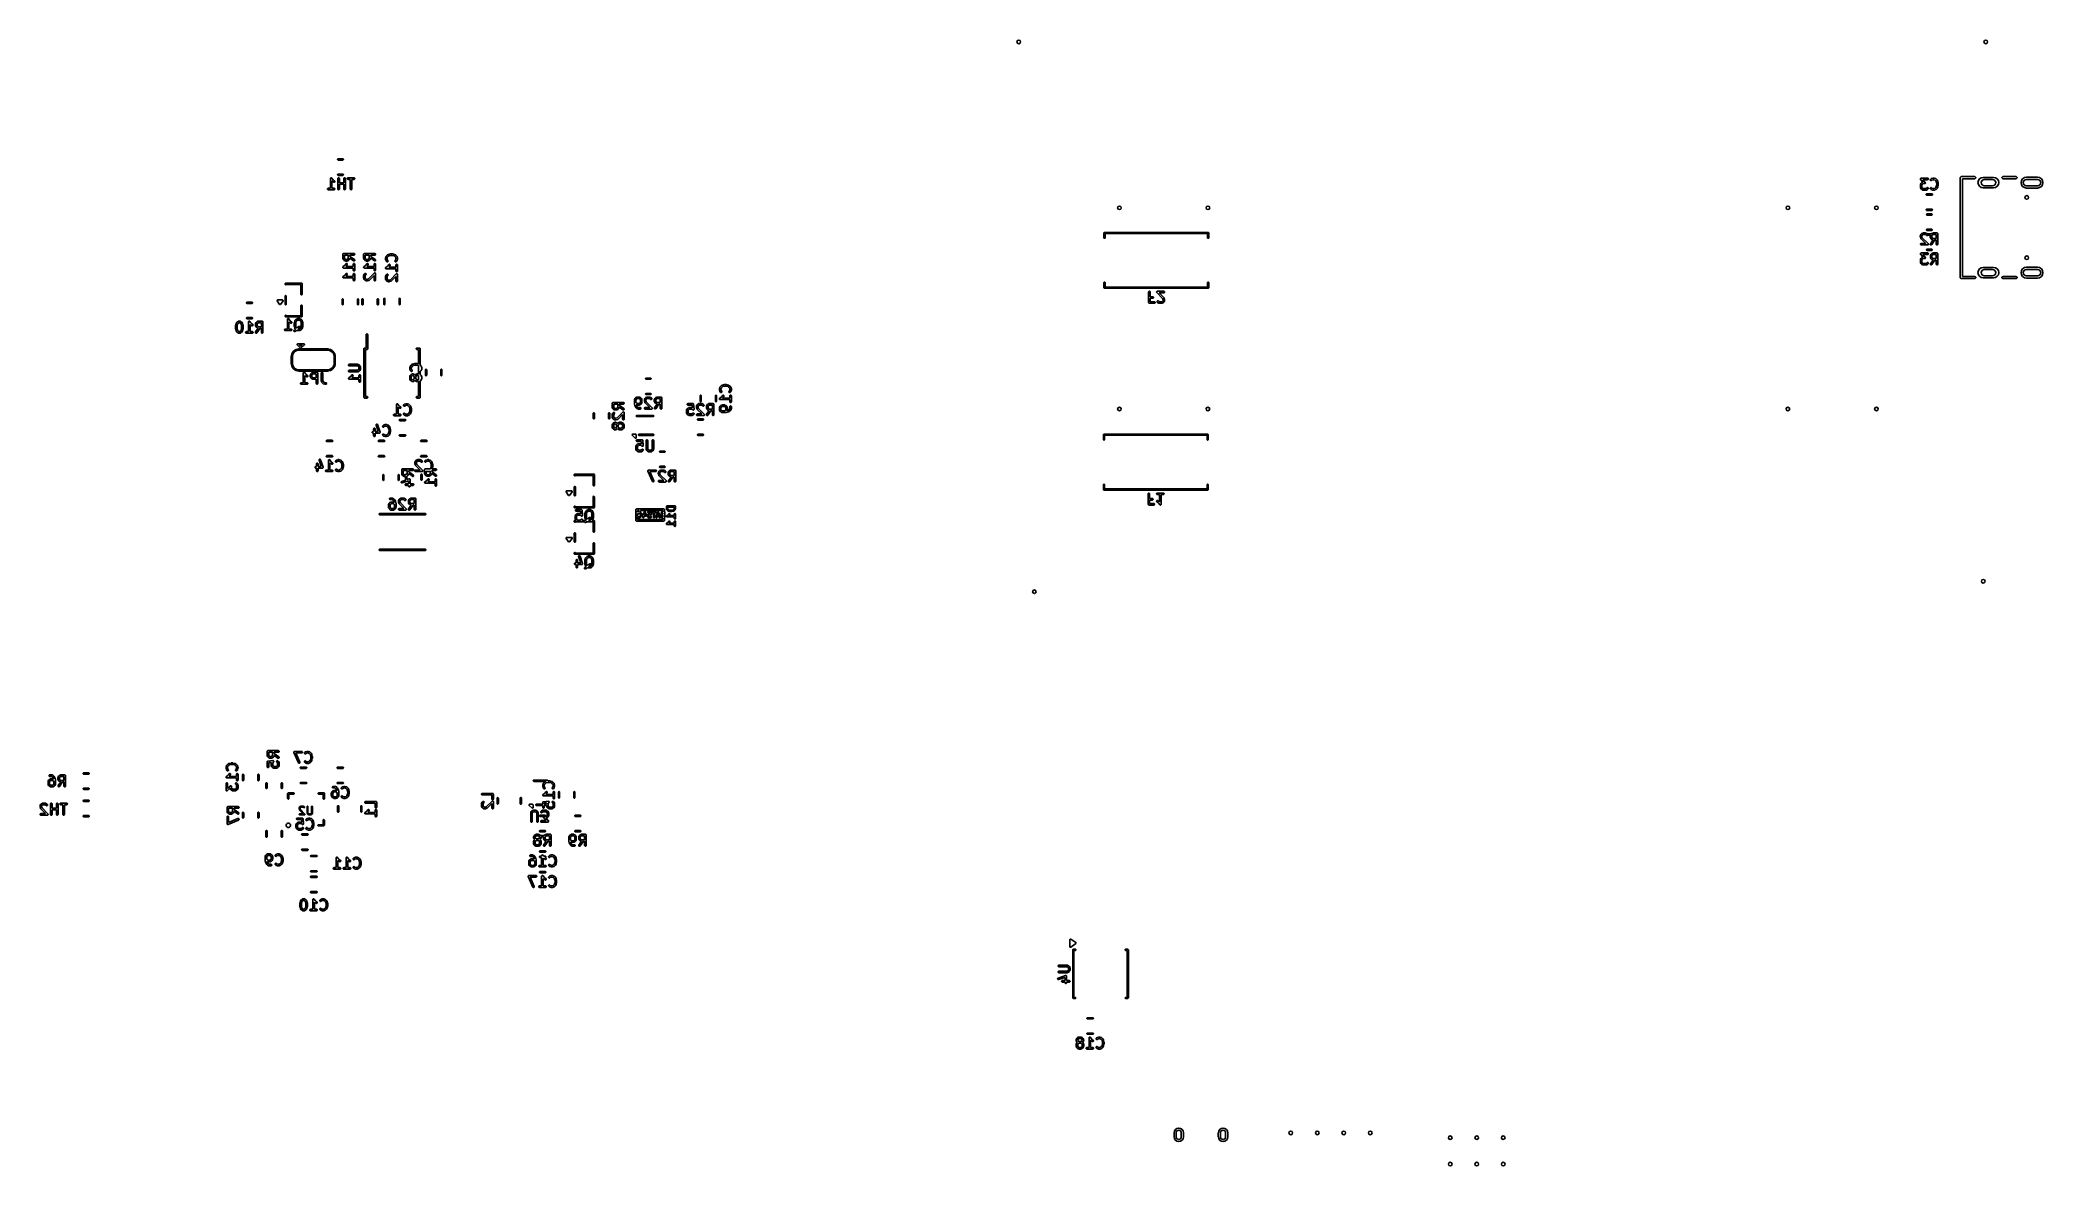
# Model space of a CAD drawing. Header units: inches. Extents: x 1.81 to 9.37, y -5.72 to -1.46.
import ezdxf

# ---------------------------------------------------------------- set-up
doc = ezdxf.new("R2010")
doc.units = ezdxf.units.IN
doc.header["$MEASUREMENT"] = 0
doc.layers.add('BLACK', color=250, linetype='CONTINUOUS')

msp = doc.modelspace()

# ---------------------------------------------------------------- linework, layer by layer
at = {"layer": 'BLACK', "linetype": 'CONTINUOUS'}
for p, q in [((2.9345, -1.9127), (2.9358, -1.9114)), ((2.9345, -1.9145), (2.9345, -1.9127)), ((2.9358, -1.9158), (2.9345, -1.9145)), ((2.9358, -1.9114), (2.9367, -1.9112)), ((2.9367, -1.9159), (2.9358, -1.9158)), ((2.9367, -1.9112), (2.9546, -1.9112)), ((2.9546, -1.9159), (2.9367, -1.9159)), ((2.9546, -1.9112), (2.9555, -1.9114)), ((2.9555, -1.9158), (2.9546, -1.9159)), ((2.9555, -1.9114), (2.9568, -1.9127)), ((2.9568, -1.9145), (2.9555, -1.9158)), ((2.9568, -1.9127), (2.9568, -1.9145)), ((2.8959, -2.0248), (2.8963, -2.0237)), ((2.8959, -2.026), (2.8959, -2.0248)), ((2.8963, -2.027), (2.8959, -2.026)), ((2.8963, -2.0237), (2.8972, -2.0229)), ((2.8972, -2.0278), (2.8963, -2.027)), ((2.8972, -2.0229), (2.8982, -2.0225)), ((2.8982, -2.0283), (2.8972, -2.0278)), ((2.8982, -2.0225), (2.8988, -2.0224)), ((2.8988, -2.0283), (2.8982, -2.0283)), ((2.8988, -2.0224), (2.9071, -2.0224)), ((2.9213, -2.0283), (2.8988, -2.0283)), ((2.9071, -1.986), (2.9072, -1.9854)), ((2.9071, -2.0224), (2.9071, -1.986)), ((2.9071, -1.986), (2.9071, -1.986)), ((2.9071, -1.986), (2.9071, -1.986)), ((2.9071, -1.986), (2.9071, -1.986)), ((2.9072, -1.9854), (2.9073, -1.9852)), ((2.9073, -1.9849), (2.9075, -1.9846)), ((2.9073, -1.9852), (2.9073, -1.9849)), ((2.9075, -1.9846), (2.9076, -1.9844)), ((2.9076, -1.9844), (2.9078, -1.9842)), ((2.9078, -1.9842), (2.908, -1.9839)), ((2.908, -1.9839), (2.9082, -1.9838)), ((2.9082, -1.9838), (2.9084, -1.9836)), ((2.9084, -1.9836), (2.9087, -1.9834)), ((2.9087, -1.9834), (2.9089, -1.9833)), ((2.9089, -1.9833), (2.9092, -1.9832)), ((2.9092, -1.9832), (2.9095, -1.9831)), ((2.9095, -1.9831), (2.9098, -1.9831)), ((2.9098, -1.9831), (2.9101, -1.9831)), ((2.9101, -1.9831), (2.9103, -1.9831)), ((2.9103, -1.9831), (2.9106, -1.9831)), ((2.9106, -1.9831), (2.9109, -1.9832)), ((2.9109, -1.9832), (2.9112, -1.9833)), ((2.9112, -1.9833), (2.9114, -1.9835)), ((2.9114, -1.9835), (2.9117, -1.9836)), ((2.9117, -1.9836), (2.9119, -1.9838)), ((2.9119, -1.9838), (2.9121, -1.9839)), ((2.9121, -1.9839), (2.9125, -1.9844)), ((2.9125, -1.9844), (2.9125, -1.9844)), ((2.9125, -1.9844), (2.9125, -1.9844)), ((2.9125, -1.9844), (2.9125, -1.9844)), ((2.9125, -1.9844), (2.9161, -1.9898)), ((2.9155, -1.9975), (2.913, -1.995)), ((2.913, -1.995), (2.913, -2.0224)), ((2.913, -2.0224), (2.9213, -2.0224)), ((2.9157, -1.9977), (2.9155, -1.9975)), ((2.9158, -1.9978), (2.9157, -1.9977)), ((2.9157, -1.9977), (2.9157, -1.9977)), ((2.9159, -1.9978), (2.9158, -1.9978)), ((2.916, -1.9979), (2.9159, -1.9978)), ((2.9162, -1.998), (2.916, -1.9979)), ((2.9161, -1.9898), (2.9193, -1.993)), ((2.92, -1.9999), (2.9162, -1.998)), ((2.9193, -1.993), (2.9226, -1.9946)), ((2.9205, -2.0001), (2.92, -1.9999)), ((2.9217, -2.0002), (2.9205, -2.0001)), ((2.9213, -2.0224), (2.9219, -2.0225)), ((2.9219, -2.0283), (2.9213, -2.0283)), ((2.9228, -1.9998), (2.9217, -2.0002)), ((2.9219, -2.0225), (2.9229, -2.0229)), ((2.9229, -2.0278), (2.9219, -2.0283)), ((2.9226, -1.9946), (2.9231, -1.9949)), ((2.9236, -1.9991), (2.9228, -1.9998)), ((2.9229, -2.0229), (2.9238, -2.0237)), ((2.9238, -2.027), (2.9229, -2.0278)), ((2.9231, -1.9949), (2.9239, -1.9958)), ((2.9241, -1.998), (2.9236, -1.9991)), ((2.9238, -2.0237), (2.9242, -2.0248)), ((2.9242, -2.026), (2.9238, -2.027)), ((2.9239, -1.9958), (2.9242, -1.9969)), ((2.9242, -1.9969), (2.9241, -1.998)), ((2.9242, -2.0248), (2.9242, -2.026)), ((2.9345, -1.9706), (2.9358, -1.9693)), ((2.9345, -1.9724), (2.9345, -1.9706)), ((2.9358, -1.9736), (2.9345, -1.9724)), ((2.9352, -1.986), (2.9353, -1.9854)), ((2.9352, -2.0254), (2.9352, -1.986)), ((2.9353, -2.026), (2.9352, -2.0254)), ((2.9353, -1.9854), (2.9357, -1.9844)), ((2.9357, -2.027), (2.9353, -2.026)), ((2.9357, -1.9844), (2.9365, -1.9836)), ((2.9365, -2.0278), (2.9357, -2.027)), ((2.9358, -1.9693), (2.9367, -1.9691)), ((2.9367, -1.9738), (2.9358, -1.9736)), ((2.9365, -1.9836), (2.9376, -1.9831)), ((2.9376, -2.0283), (2.9365, -2.0278)), ((2.9367, -1.9691), (2.9546, -1.9691)), ((2.9546, -1.9738), (2.9367, -1.9738)), ((2.9376, -1.9831), (2.9387, -1.9831)), ((2.9387, -2.0283), (2.9376, -2.0283)), ((2.9387, -1.9831), (2.9398, -1.9836)), ((2.9398, -2.0278), (2.9387, -2.0283)), ((2.9398, -1.9836), (2.9406, -1.9844)), ((2.9406, -2.027), (2.9398, -2.0278)), ((2.9406, -1.9844), (2.9411, -1.9854)), ((2.9411, -2.026), (2.9406, -2.027)), ((2.9411, -1.9854), (2.9411, -1.986)), ((2.9411, -1.986), (2.9411, -2.0018)), ((2.9411, -2.0018), (2.9577, -2.0018)), ((2.9577, -2.0077), (2.9411, -2.0077)), ((2.9411, -2.0077), (2.9411, -2.0254)), ((2.9411, -2.0254), (2.9411, -2.026)), ((2.9546, -1.9691), (2.9555, -1.9693)), ((2.9555, -1.9736), (2.9546, -1.9738)), ((2.9555, -1.9693), (2.9568, -1.9706)), ((2.9568, -1.9724), (2.9555, -1.9736)), ((2.9568, -1.9706), (2.9568, -1.9724)), ((2.9577, -1.986), (2.9578, -1.9854)), ((2.9577, -2.0018), (2.9577, -1.986)), ((2.9577, -2.0254), (2.9577, -2.0077)), ((2.9578, -2.026), (2.9577, -2.0254)), ((2.9578, -1.9854), (2.9582, -1.9844)), ((2.9582, -2.027), (2.9578, -2.026)), ((2.9582, -1.9844), (2.959, -1.9836)), ((2.959, -2.0278), (2.9582, -2.027)), ((2.959, -1.9836), (2.9601, -1.9831)), ((2.9601, -2.0283), (2.959, -2.0278)), ((2.9601, -1.9831), (2.9612, -1.9831)), ((2.9612, -2.0283), (2.9601, -2.0283)), ((2.9612, -1.9831), (2.9623, -1.9836)), ((2.9623, -2.0278), (2.9612, -2.0283)), ((2.9623, -1.9836), (2.9631, -1.9844)), ((2.9631, -2.027), (2.9623, -2.0278)), ((2.9631, -1.9844), (2.9636, -1.9854)), ((2.9636, -2.026), (2.9631, -2.027)), ((2.9636, -1.9854), (2.9636, -1.986)), ((2.9636, -1.986), (2.9636, -2.0254)), ((2.9636, -2.0254), (2.9636, -2.026)), ((2.9709, -1.9854), (2.9713, -1.9844)), ((2.9709, -1.9866), (2.9709, -1.9854)), ((2.9713, -1.9877), (2.9709, -1.9866)), ((2.9713, -1.9844), (2.9722, -1.9836)), ((2.9722, -1.9885), (2.9713, -1.9877)), ((2.9722, -1.9836), (2.9732, -1.9831)), ((2.9732, -1.9889), (2.9722, -1.9885)), ((2.9732, -1.9831), (2.9738, -1.9831)), ((2.9738, -1.989), (2.9732, -1.9889)), ((2.9738, -1.9831), (2.9963, -1.9831)), ((2.9821, -1.989), (2.9738, -1.989)), ((2.9821, -2.0254), (2.9821, -1.989)), ((2.9821, -2.026), (2.9821, -2.0254)), ((2.9826, -2.027), (2.9821, -2.026)), ((2.9834, -2.0278), (2.9826, -2.027)), ((2.9845, -2.0283), (2.9834, -2.0278)), ((2.9856, -2.0283), (2.9845, -2.0283)), ((2.9867, -2.0278), (2.9856, -2.0283)), ((2.9875, -2.027), (2.9867, -2.0278)), ((2.9879, -2.026), (2.9875, -2.027)), ((2.988, -2.0254), (2.9879, -2.026)), ((2.9963, -1.989), (2.988, -1.989)), ((2.988, -1.989), (2.988, -2.0254)), ((2.9963, -1.9831), (2.9969, -1.9831)), ((2.9969, -1.9889), (2.9963, -1.989)), ((2.9969, -1.9831), (2.9979, -1.9836)), ((2.9979, -1.9885), (2.9969, -1.9889)), ((2.9979, -1.9836), (2.9987, -1.9844)), ((2.9987, -1.9877), (2.9979, -1.9885)), ((2.9987, -1.9844), (2.9992, -1.9854)), ((2.9992, -1.9866), (2.9987, -1.9877)), ((2.9992, -1.9854), (2.9992, -1.9866)), ((8.9105, -1.9876), (8.9106, -1.9871)), ((8.9106, -1.9877), (8.9105, -1.9876)), ((8.9105, -2.0097), (8.9106, -2.0091)), ((8.9105, -2.0191), (8.9105, -2.0097)), ((8.9106, -2.0196), (8.9105, -2.0191)), ((8.9106, -1.9864), (8.9108, -1.986)), ((8.9106, -1.9865), (8.9106, -1.9864)), ((8.9106, -1.9866), (8.9106, -1.9865)), ((8.9106, -1.9871), (8.9106, -1.9866)), ((8.9106, -1.9878), (8.9106, -1.9877)), ((8.9108, -1.9882), (8.9106, -1.9878)), ((8.9106, -2.0089), (8.9108, -2.0084)), ((8.9106, -2.009), (8.9106, -2.0089)), ((8.9106, -2.0091), (8.9106, -2.009)), ((8.9106, -2.0197), (8.9106, -2.0196)), ((8.9106, -2.0198), (8.9106, -2.0197)), ((8.9108, -2.0204), (8.9106, -2.0198)), ((8.9108, -1.986), (8.911, -1.9856)), ((8.9109, -1.9887), (8.9108, -1.9882)), ((8.9108, -2.0084), (8.9127, -2.0046)), ((8.9127, -2.0241), (8.9108, -2.0204)), ((8.911, -1.9888), (8.9109, -1.9887)), ((8.911, -1.9856), (8.9111, -1.9855)), ((8.9111, -1.9889), (8.911, -1.9888)), ((8.911, -1.9888), (8.911, -1.9888)), ((8.9111, -1.9854), (8.9115, -1.9851)), ((8.9111, -1.9855), (8.9111, -1.9854)), ((8.9113, -1.9891), (8.9111, -1.9889)), ((8.9202, -1.9994), (8.9113, -1.9891)), ((8.9115, -1.9851), (8.9118, -1.9847)), ((8.9118, -1.9847), (8.9119, -1.9847)), ((8.9119, -1.9847), (8.912, -1.9846)), ((8.912, -1.9846), (8.9125, -1.9845)), ((8.9125, -1.9845), (8.9129, -1.9843)), ((8.9127, -2.0046), (8.9129, -2.0044)), ((8.9129, -2.0244), (8.9127, -2.0241)), ((8.9129, -1.9843), (8.913, -1.9843)), ((8.9129, -2.0043), (8.913, -2.0042)), ((8.9129, -2.0044), (8.9129, -2.0043)), ((8.9129, -2.0245), (8.9129, -2.0244)), ((8.913, -2.0245), (8.9129, -2.0245)), ((8.913, -1.9843), (8.9131, -1.9843)), ((8.913, -2.0042), (8.913, -2.0041)), ((8.913, -2.0041), (8.9131, -2.0041)), ((8.913, -2.0246), (8.913, -2.0245)), ((8.9131, -2.0247), (8.913, -2.0246)), ((8.9131, -1.9843), (8.9132, -1.9843)), ((8.9131, -2.0041), (8.9133, -2.0039)), ((8.9133, -2.0249), (8.9131, -2.0247)), ((8.9132, -1.9843), (8.9135, -1.9842)), ((8.9133, -2.0039), (8.9151, -2.002)), ((8.9151, -2.0268), (8.9133, -2.0249)), ((8.9135, -1.9842), (8.9378, -1.9842)), ((8.9151, -2.002), (8.9154, -2.0018)), ((8.9154, -2.027), (8.9151, -2.0268)), ((8.9154, -2.0018), (8.9154, -2.0017)), ((8.9154, -2.0017), (8.9155, -2.0017)), ((8.9155, -2.0271), (8.9154, -2.027)), ((8.9154, -2.027), (8.9154, -2.027)), ((8.9155, -2.0017), (8.9156, -2.0016)), ((8.9156, -2.0271), (8.9155, -2.0271)), ((8.9156, -2.0016), (8.9157, -2.0016)), ((8.9157, -2.0272), (8.9156, -2.0271)), ((8.9157, -2.0016), (8.9159, -2.0014)), ((8.9159, -2.0273), (8.9157, -2.0272)), ((8.9159, -2.0014), (8.9197, -1.9996)), ((8.9197, -2.0292), (8.9159, -2.0273)), ((8.9178, -2.0077), (8.9164, -2.0104)), ((8.9164, -2.0104), (8.9164, -2.0184)), ((8.9164, -2.0184), (8.9178, -2.0211)), ((8.919, -2.0065), (8.9178, -2.0077)), ((8.9178, -2.0211), (8.919, -2.0223)), ((8.9217, -2.0051), (8.919, -2.0065)), ((8.919, -2.0223), (8.9217, -2.0236)), ((8.9197, -1.9996), (8.9202, -1.9994)), ((8.9202, -2.0294), (8.9197, -2.0292)), ((8.9378, -1.9902), (8.92, -1.9902)), ((8.92, -1.9902), (8.9288, -2.0003)), ((8.9203, -2.0294), (8.9202, -2.0294)), ((8.9204, -2.0295), (8.9203, -2.0294)), ((8.921, -2.0295), (8.9204, -2.0295)), ((8.9322, -2.0295), (8.921, -2.0295)), ((8.9266, -2.0051), (8.9217, -2.0051)), ((8.9217, -2.0236), (8.9315, -2.0236)), ((8.9269, -2.0051), (8.9266, -2.0051)), ((8.927, -2.0051), (8.9269, -2.0051)), ((8.9272, -2.0051), (8.927, -2.0051)), ((8.927, -2.0051), (8.927, -2.0051)), ((8.9276, -2.0049), (8.9272, -2.0051)), ((8.9281, -2.0048), (8.9276, -2.0049)), ((8.9282, -2.0047), (8.9281, -2.0047)), ((8.9281, -2.0047), (8.9281, -2.0048)), ((8.9286, -2.0043), (8.9282, -2.0047)), ((8.9289, -2.004), (8.9286, -2.0043)), ((8.9288, -2.0003), (8.929, -2.0005)), ((8.929, -2.0039), (8.9289, -2.004)), ((8.929, -2.0005), (8.9291, -2.0006)), ((8.9291, -2.0038), (8.929, -2.0039)), ((8.9291, -2.0006), (8.9291, -2.0006)), ((8.9291, -2.0006), (8.9292, -2.0007)), ((8.9292, -2.0034), (8.9291, -2.0038)), ((8.9292, -2.0007), (8.9293, -2.0012)), ((8.9295, -2.003), (8.9292, -2.0034)), ((8.9293, -2.0012), (8.9295, -2.0016)), ((8.9295, -2.0016), (8.9295, -2.0017)), ((8.9295, -2.0017), (8.9295, -2.0018)), ((8.9295, -2.0018), (8.9295, -2.0023)), ((8.9295, -2.0023), (8.9295, -2.0028)), ((8.9295, -2.0028), (8.9295, -2.0029)), ((8.9295, -2.0029), (8.9295, -2.003)), ((8.9315, -2.0236), (8.9342, -2.0223)), ((8.9328, -2.0295), (8.9322, -2.0295)), ((8.9329, -2.0294), (8.9328, -2.0295)), ((8.933, -2.0294), (8.9329, -2.0294)), ((8.9335, -2.0292), (8.933, -2.0294)), ((8.9373, -2.0273), (8.9335, -2.0292)), ((8.9342, -2.0223), (8.9358, -2.0207)), ((8.9358, -2.0207), (8.9362, -2.0204)), ((8.9362, -2.0204), (8.9373, -2.0199)), ((8.9373, -2.0199), (8.9384, -2.0199)), ((8.9375, -2.0272), (8.9373, -2.0273)), ((8.9376, -2.0271), (8.9375, -2.0272)), ((8.9377, -2.0271), (8.9376, -2.0271)), ((8.9378, -2.027), (8.9377, -2.0271)), ((8.9378, -1.9842), (8.9384, -1.9843)), ((8.9384, -1.9901), (8.9378, -1.9902)), ((8.9381, -2.0268), (8.9378, -2.027)), ((8.9378, -2.027), (8.9378, -2.027)), ((8.9399, -2.0249), (8.9381, -2.0268)), ((8.9384, -1.9843), (8.9395, -1.9847)), ((8.9395, -1.9897), (8.9384, -1.9901)), ((8.9384, -2.0199), (8.9395, -2.0204)), ((8.9395, -1.9847), (8.9403, -1.9856)), ((8.9403, -1.9888), (8.9395, -1.9897)), ((8.9395, -2.0204), (8.9403, -2.0212)), ((8.9403, -2.0245), (8.9399, -2.0249)), ((8.9403, -1.9856), (8.9407, -1.9866)), ((8.9407, -1.9878), (8.9403, -1.9888)), ((8.9403, -2.0212), (8.9407, -2.0222)), ((8.9407, -2.0234), (8.9403, -2.0245)), ((8.9407, -1.9866), (8.9407, -1.9878)), ((8.9407, -2.0222), (8.9407, -2.0234)), ((8.9481, -1.9904), (8.9485, -1.9893)), ((8.9481, -1.9915), (8.9481, -1.9904)), ((8.9485, -1.9926), (8.9481, -1.9915)), ((8.9481, -2.0222), (8.9485, -2.0212)), ((8.9481, -2.0234), (8.9481, -2.0222)), ((8.9485, -2.0245), (8.9481, -2.0234)), ((8.9485, -1.9893), (8.9489, -1.9889)), ((8.9493, -1.9934), (8.9485, -1.9926)), ((8.9485, -2.0212), (8.9493, -2.0204)), ((8.9489, -2.0249), (8.9485, -2.0245)), ((8.9489, -1.9889), (8.9508, -1.987)), ((8.9508, -2.0268), (8.9489, -2.0249)), ((8.9504, -1.9938), (8.9493, -1.9934)), ((8.9493, -2.0204), (8.9504, -2.0199)), ((8.9515, -1.9938), (8.9504, -1.9938)), ((8.9504, -2.0199), (8.9515, -2.0199)), ((8.9508, -1.987), (8.9512, -1.9866)), ((8.9512, -2.0271), (8.9508, -2.0268)), ((8.9512, -1.9866), (8.9513, -1.9866)), ((8.9513, -2.0272), (8.9512, -2.0271)), ((8.9513, -1.9866), (8.9514, -1.9865)), ((8.9514, -2.0273), (8.9513, -2.0272)), ((8.9514, -1.9865), (8.9519, -1.9863)), ((8.9519, -2.0275), (8.9514, -2.0273)), ((8.9526, -1.9934), (8.9515, -1.9938)), ((8.9515, -2.0199), (8.9526, -2.0204)), ((8.9519, -1.9863), (8.9575, -1.9844)), ((8.9575, -2.0294), (8.9519, -2.0275)), ((8.9531, -1.993), (8.9526, -1.9934)), ((8.9526, -2.0204), (8.9531, -2.0207)), ((8.9544, -1.9917), (8.9531, -1.993)), ((8.9531, -2.0207), (8.9544, -2.0221)), ((8.9589, -1.9902), (8.9544, -1.9917)), ((8.9544, -2.0221), (8.9589, -2.0236)), ((8.9575, -1.9844), (8.9578, -1.9843)), ((8.9578, -2.0294), (8.9575, -2.0294)), ((8.9578, -1.9843), (8.9579, -1.9843)), ((8.9579, -2.0295), (8.9578, -2.0294)), ((8.9579, -1.9843), (8.958, -1.9843)), ((8.958, -2.0295), (8.9579, -2.0295)), ((8.958, -1.9843), (8.9581, -1.9843)), ((8.9581, -2.0295), (8.958, -2.0295)), ((8.9581, -1.9843), (8.9582, -1.9843)), ((8.9582, -2.0295), (8.9581, -2.0295)), ((8.9582, -1.9843), (8.9585, -1.9842)), ((8.9585, -2.0295), (8.9582, -2.0295)), ((8.9585, -1.9842), (8.9622, -1.9842)), ((8.9622, -2.0295), (8.9585, -2.0295)), ((8.9617, -1.9902), (8.9589, -1.9902)), ((8.9589, -2.0236), (8.9617, -2.0236)), ((8.9662, -1.9917), (8.9617, -1.9902)), ((8.9617, -2.0236), (8.9662, -2.0221)), ((8.9622, -1.9842), (8.9625, -1.9843)), ((8.9625, -2.0295), (8.9622, -2.0295)), ((8.9625, -1.9843), (8.9626, -1.9843)), ((8.9626, -2.0295), (8.9625, -2.0295)), ((8.9626, -1.9843), (8.9627, -1.9843)), ((8.9627, -2.0295), (8.9626, -2.0295)), ((8.9627, -1.9843), (8.9628, -1.9843)), ((8.9628, -2.0295), (8.9627, -2.0295)), ((8.9628, -1.9843), (8.9629, -1.9843)), ((8.9629, -2.0294), (8.9628, -2.0295)), ((8.9629, -1.9843), (8.9632, -1.9844)), ((8.9632, -2.0294), (8.9629, -2.0294)), ((8.9632, -1.9844), (8.9688, -1.9863)), ((8.9688, -2.0275), (8.9632, -2.0294)), ((8.9692, -1.9946), (8.9662, -1.9917)), ((8.9662, -2.0221), (8.9692, -2.0192)), ((8.9688, -1.9863), (8.9693, -1.9865)), ((8.9693, -2.0273), (8.9688, -2.0275)), ((8.9707, -1.9976), (8.9692, -1.9946)), ((8.9692, -2.0192), (8.9707, -2.0162)), ((8.9693, -1.9865), (8.9694, -1.9866)), ((8.9694, -2.0272), (8.9693, -2.0273)), ((8.9694, -1.9866), (8.9695, -1.9866)), ((8.9695, -2.0271), (8.9694, -2.0272)), ((8.9695, -1.9866), (8.9699, -1.987)), ((8.9699, -2.0268), (8.9695, -2.0271)), ((8.9699, -1.987), (8.9737, -1.9907)), ((8.9737, -2.023), (8.9699, -2.0268)), ((8.9724, -2.0044), (8.9707, -1.9976)), ((8.9707, -2.0162), (8.9724, -2.0093)), ((8.9724, -2.0093), (8.9724, -2.0044)), ((8.9737, -1.9907), (8.9739, -1.991)), ((8.9739, -2.0228), (8.9737, -2.023)), ((8.9739, -1.991), (8.9739, -1.991)), ((8.9739, -1.991), (8.974, -1.9911)), ((8.974, -2.0227), (8.9739, -2.0228)), ((8.9739, -2.0228), (8.9739, -2.0228)), ((8.974, -1.9911), (8.974, -1.9912)), ((8.974, -1.9912), (8.9741, -1.9913)), ((8.9741, -2.0225), (8.974, -2.0226)), ((8.974, -2.0226), (8.974, -2.0227)), ((8.9741, -1.9913), (8.9742, -1.9915)), ((8.9742, -2.0223), (8.9741, -2.0225)), ((8.9742, -1.9915), (8.9761, -1.9953)), ((8.9761, -2.0185), (8.9742, -2.0223)), ((8.9761, -1.9953), (8.9761, -1.9953)), ((8.9761, -1.9953), (8.9761, -1.9953)), ((8.9761, -1.9953), (8.9762, -1.9956)), ((8.9762, -2.0182), (8.9761, -2.0185)), ((8.9761, -2.0185), (8.9761, -2.0185)), ((8.9761, -2.0185), (8.9761, -2.0185)), ((8.9762, -1.9956), (8.9763, -1.9958)), ((8.9763, -2.018), (8.9762, -2.0182)), ((8.9763, -1.9958), (8.9763, -1.9958)), ((8.9763, -1.9958), (8.9763, -1.9959)), ((8.9763, -1.9959), (8.9782, -2.0034)), ((8.9782, -2.0104), (8.9763, -2.0179)), ((8.9763, -2.0179), (8.9763, -2.018)), ((8.9763, -2.018), (8.9763, -2.018)), ((8.9782, -2.0034), (8.9782, -2.0035)), ((8.9782, -2.0035), (8.9782, -2.0035)), ((8.9782, -2.0035), (8.9783, -2.0037)), ((8.9783, -2.0101), (8.9782, -2.0103)), ((8.9782, -2.0103), (8.9782, -2.0103)), ((8.9782, -2.0103), (8.9782, -2.0104)), ((8.9783, -2.0037), (8.9783, -2.0039)), ((8.9783, -2.0039), (8.9783, -2.004)), ((8.9783, -2.004), (8.9783, -2.0041)), ((8.9783, -2.0041), (8.9783, -2.0097)), ((8.9783, -2.0097), (8.9783, -2.0098)), ((8.9783, -2.0098), (8.9783, -2.0098)), ((8.9783, -2.0098), (8.9783, -2.0101)), ((9.0612, -1.9826), (9.0613, -1.9818)), ((9.0612, -2.3598), (9.0612, -1.9826)), ((9.0613, -1.9818), (9.0618, -1.9804)), ((9.0618, -1.9804), (9.0629, -1.9793)), ((9.0629, -1.9793), (9.0644, -1.9787)), ((9.0644, -1.9787), (9.0651, -1.9787)), ((9.0651, -1.9787), (9.1155, -1.9787)), ((9.1155, -1.9865), (9.0691, -1.9865)), ((9.0691, -1.9865), (9.0691, -2.3558)), ((9.1155, -1.9787), (9.1163, -1.9787)), ((9.1163, -1.9865), (9.1155, -1.9865)), ((9.1163, -1.9787), (9.1177, -1.9793)), ((9.1177, -1.9859), (9.1163, -1.9865)), ((9.1177, -1.9793), (9.1188, -1.9804)), ((9.1188, -1.9848), (9.1177, -1.9859)), ((9.1188, -1.9804), (9.1194, -1.9818)), ((9.1194, -1.9834), (9.1188, -1.9848)), ((9.1194, -1.9818), (9.1194, -1.9834)), ((9.1872, -1.9814), (9.1478, -1.9814)), ((9.1478, -2.0208), (9.1872, -2.0208)), ((9.1832, -1.9893), (9.1517, -1.9893)), ((9.1517, -2.0129), (9.1832, -2.0129)), ((9.2187, -1.9818), (9.2193, -1.9804)), ((9.2187, -1.9834), (9.2187, -1.9818)), ((9.2193, -1.9848), (9.2187, -1.9834)), ((9.2193, -1.9804), (9.2204, -1.9793)), ((9.2204, -1.9859), (9.2193, -1.9848)), ((9.2204, -1.9793), (9.2218, -1.9787)), ((9.2218, -1.9865), (9.2204, -1.9859)), ((9.2218, -1.9787), (9.2226, -1.9787)), ((9.2226, -1.9865), (9.2218, -1.9865)), ((9.2226, -1.9787), (9.2718, -1.9787)), ((9.2718, -1.9865), (9.2226, -1.9865)), ((9.2718, -1.9787), (9.2726, -1.9787)), ((9.2726, -1.9865), (9.2718, -1.9865)), ((9.2726, -1.9787), (9.274, -1.9793)), ((9.274, -1.9859), (9.2726, -1.9865)), ((9.274, -1.9793), (9.2751, -1.9804)), ((9.2751, -1.9848), (9.274, -1.9859)), ((9.2751, -1.9804), (9.2757, -1.9818)), ((9.2757, -1.9834), (9.2751, -1.9848)), ((9.2757, -1.9818), (9.2757, -1.9834)), ((9.3537, -1.9893), (9.3104, -1.9893)), ((9.3104, -2.0129), (9.3537, -2.0129)), ((9.3527, -1.9804), (9.3114, -1.9804)), ((9.3114, -2.0218), (9.3527, -2.0218)), ((8.9319, -2.045), (8.9332, -2.0437)), ((8.9319, -2.0468), (8.9319, -2.045)), ((8.9332, -2.048), (8.9319, -2.0468)), ((8.9319, -2.1028), (8.9332, -2.1016)), ((8.9319, -2.1046), (8.9319, -2.1028)), ((8.9332, -2.1059), (8.9319, -2.1046)), ((8.9332, -2.0437), (8.9341, -2.0435)), ((8.9341, -2.0482), (8.9332, -2.048)), ((8.9332, -2.1016), (8.9341, -2.1014)), ((8.9341, -2.1061), (8.9332, -2.1059)), ((8.9341, -2.0435), (8.9547, -2.0435)), ((8.9547, -2.0482), (8.9341, -2.0482)), ((8.9341, -2.1014), (8.9547, -2.1014)), ((8.9547, -2.1061), (8.9341, -2.1061)), ((8.9547, -2.0435), (8.9556, -2.0437)), ((8.9556, -2.048), (8.9547, -2.0482)), ((8.9547, -2.1014), (8.9556, -2.1016)), ((8.9556, -2.1059), (8.9547, -2.1061)), ((8.9556, -2.0437), (8.9569, -2.045)), ((8.9569, -2.0468), (8.9556, -2.048)), ((8.9556, -2.1016), (8.9569, -2.1028)), ((8.9569, -2.1046), (8.9556, -2.1059)), ((8.9569, -2.045), (8.9569, -2.0468)), ((8.9569, -2.1028), (8.9569, -2.1046)), ((5.8276, -2.1915), (5.8278, -2.1906)), ((5.8276, -2.2096), (5.8276, -2.1915)), ((5.8278, -2.1906), (5.829, -2.1893)), ((5.829, -2.1893), (5.8299, -2.1891)), ((5.8299, -2.1891), (6.2217, -2.1891)), ((6.2217, -2.1891), (6.2226, -2.1893)), ((6.2226, -2.1893), (6.2239, -2.1906)), ((6.2239, -2.1906), (6.224, -2.1915)), ((6.224, -2.1915), (6.224, -2.2096)), ((8.9158, -2.1937), (8.9196, -2.1918)), ((8.9196, -2.1918), (8.9201, -2.1916)), ((8.9201, -2.1916), (8.9202, -2.1916)), ((8.9202, -2.1916), (8.9203, -2.1916)), ((8.9203, -2.1916), (8.9209, -2.1915)), ((8.9209, -2.1915), (8.9303, -2.1915)), ((8.9303, -2.1915), (8.9308, -2.1916)), ((8.9308, -2.1916), (8.9309, -2.1916)), ((8.9309, -2.1916), (8.931, -2.1916)), ((8.931, -2.1916), (8.9316, -2.1918)), ((8.9316, -2.1918), (8.9353, -2.1937)), ((8.9332, -2.1211), (8.9345, -2.1199)), ((8.9332, -2.1229), (8.9332, -2.1211)), ((8.9345, -2.1242), (8.9332, -2.1229)), ((8.9332, -2.179), (8.9345, -2.1777)), ((8.9332, -2.1808), (8.9332, -2.179)), ((8.9345, -2.1821), (8.9332, -2.1808)), ((8.9345, -2.1199), (8.9354, -2.1197)), ((8.9354, -2.1244), (8.9345, -2.1242)), ((8.9345, -2.1777), (8.9354, -2.1776)), ((8.9354, -2.1823), (8.9345, -2.1821)), ((8.9354, -2.1197), (8.9533, -2.1197)), ((8.9533, -2.1244), (8.9354, -2.1244)), ((8.9354, -2.1776), (8.9533, -2.1776)), ((8.9533, -2.1823), (8.9354, -2.1823)), ((8.9533, -2.1197), (8.9542, -2.1199)), ((8.9542, -2.1242), (8.9533, -2.1244)), ((8.9533, -2.1776), (8.9542, -2.1777)), ((8.9542, -2.1821), (8.9533, -2.1823)), ((8.9533, -2.1937), (8.9571, -2.1918)), ((8.9542, -2.1199), (8.9554, -2.1211)), ((8.9554, -2.1229), (8.9542, -2.1242)), ((8.9542, -2.1777), (8.9554, -2.179)), ((8.9554, -2.1808), (8.9542, -2.1821)), ((8.9554, -2.1211), (8.9554, -2.1229)), ((8.9554, -2.179), (8.9554, -2.1808)), ((8.9571, -2.1918), (8.9576, -2.1916)), ((8.9576, -2.1916), (8.9577, -2.1916)), ((8.9577, -2.1916), (8.9578, -2.1916)), ((8.9578, -2.1916), (8.9584, -2.1915)), ((8.9584, -2.1915), (8.9734, -2.1915)), ((8.9734, -2.1915), (8.974, -2.1916)), ((8.974, -2.1916), (8.975, -2.192)), ((8.975, -2.192), (8.9758, -2.1928)), ((8.9758, -2.1928), (8.9763, -2.1939)), ((5.8278, -2.2105), (5.8276, -2.2096)), ((5.829, -2.2117), (5.8278, -2.2105)), ((5.8308, -2.2117), (5.829, -2.2117)), ((5.8321, -2.2105), (5.8308, -2.2117)), ((5.8323, -2.2096), (5.8321, -2.2105)), ((6.2193, -2.1938), (5.8323, -2.1938)), ((5.8323, -2.1938), (5.8323, -2.2096)), ((6.2193, -2.2096), (6.2193, -2.1938)), ((6.2195, -2.2105), (6.2193, -2.2096)), ((6.2208, -2.2117), (6.2195, -2.2105)), ((6.2226, -2.2117), (6.2208, -2.2117)), ((6.2239, -2.2105), (6.2226, -2.2117)), ((6.224, -2.2096), (6.2239, -2.2105)), ((8.9104, -2.202), (8.9105, -2.2014)), ((8.9104, -2.2057), (8.9104, -2.202)), ((8.9105, -2.206), (8.9104, -2.2057)), ((8.9105, -2.2012), (8.9107, -2.2007)), ((8.9105, -2.2013), (8.9105, -2.2012)), ((8.9105, -2.2014), (8.9105, -2.2013)), ((8.9105, -2.2061), (8.9105, -2.206)), ((8.9105, -2.2062), (8.9105, -2.2061)), ((8.9105, -2.2063), (8.9105, -2.2062)), ((8.9105, -2.2064), (8.9105, -2.2063)), ((8.9106, -2.2067), (8.9105, -2.2064)), ((8.9105, -2.2333), (8.9109, -2.2322)), ((8.9105, -2.2344), (8.9105, -2.2333)), ((8.9109, -2.2355), (8.9105, -2.2344)), ((8.9125, -2.2123), (8.9106, -2.2067)), ((8.9107, -2.2007), (8.9126, -2.1969)), ((8.9109, -2.2322), (8.9117, -2.2314)), ((8.9117, -2.2363), (8.9109, -2.2355)), ((8.911, -2.2688), (8.9112, -2.2684)), ((8.9112, -2.2683), (8.9113, -2.2682)), ((8.9112, -2.2684), (8.9112, -2.2683)), ((8.9113, -2.2682), (8.9116, -2.2679)), ((8.9116, -2.2679), (8.912, -2.2675)), ((8.9117, -2.2314), (8.9128, -2.2309)), ((8.9128, -2.2367), (8.9117, -2.2363)), ((8.912, -2.2675), (8.9121, -2.2675)), ((8.9121, -2.2674), (8.9126, -2.2673)), ((8.9121, -2.2675), (8.9121, -2.2674)), ((8.9127, -2.2128), (8.9125, -2.2123)), ((8.9126, -2.1969), (8.9128, -2.1967)), ((8.9126, -2.2673), (8.913, -2.2671)), ((8.9128, -2.2129), (8.9127, -2.2128)), ((8.9128, -2.1966), (8.9129, -2.1965)), ((8.9128, -2.1967), (8.9128, -2.1966)), ((8.9128, -2.213), (8.9128, -2.2129)), ((8.9132, -2.2134), (8.9128, -2.213)), ((8.9128, -2.2309), (8.9134, -2.2309)), ((8.9134, -2.2368), (8.9128, -2.2367)), ((8.9129, -2.1965), (8.9129, -2.1964)), ((8.9129, -2.1964), (8.913, -2.1964)), ((8.913, -2.1964), (8.9132, -2.1961)), ((8.913, -2.2671), (8.9132, -2.2671)), ((8.9132, -2.1961), (8.9151, -2.1943)), ((8.9306, -2.2309), (8.9132, -2.2134)), ((8.9132, -2.2671), (8.9132, -2.2671)), ((8.9132, -2.2671), (8.9133, -2.2671)), ((8.9133, -2.2671), (8.9136, -2.267)), ((8.9134, -2.2309), (8.9306, -2.2309)), ((8.9378, -2.2368), (8.9134, -2.2368)), ((8.9136, -2.267), (8.938, -2.267)), ((8.9151, -2.1943), (8.9153, -2.1941)), ((8.9153, -2.1941), (8.9153, -2.194)), ((8.9153, -2.194), (8.9154, -2.194)), ((8.9154, -2.194), (8.9155, -2.1939)), ((8.9155, -2.1939), (8.9156, -2.1939)), ((8.9156, -2.1939), (8.9158, -2.1937)), ((8.9177, -2.2), (8.9163, -2.2027)), ((8.9163, -2.2027), (8.9163, -2.2052)), ((8.9163, -2.2052), (8.9178, -2.2098)), ((8.9189, -2.1988), (8.9177, -2.2)), ((8.9178, -2.2098), (8.9398, -2.2318)), ((8.9216, -2.1974), (8.9189, -2.1988)), ((8.9296, -2.1974), (8.9216, -2.1974)), ((8.9323, -2.1988), (8.9296, -2.1974)), ((8.9338, -2.2003), (8.9323, -2.1988)), ((8.9334, -2.2545), (8.9347, -2.2533)), ((8.9334, -2.2563), (8.9334, -2.2545)), ((8.9347, -2.2576), (8.9334, -2.2563)), ((8.9342, -2.2007), (8.9338, -2.2003)), ((8.9353, -2.2011), (8.9342, -2.2007)), ((8.9347, -2.2533), (8.9356, -2.2531)), ((8.9356, -2.2578), (8.9347, -2.2576)), ((8.9353, -2.1937), (8.9356, -2.1939)), ((8.9365, -2.2011), (8.9353, -2.2011)), ((8.9356, -2.1939), (8.9357, -2.1939)), ((8.9356, -2.2531), (8.9535, -2.2531)), ((8.9535, -2.2578), (8.9356, -2.2578)), ((8.9357, -2.1939), (8.9357, -2.194)), ((8.9357, -2.194), (8.9358, -2.194)), ((8.9358, -2.194), (8.9359, -2.1941)), ((8.9359, -2.1941), (8.9361, -2.1943)), ((8.9361, -2.1943), (8.937, -2.1952)), ((8.9375, -2.2007), (8.9365, -2.2011)), ((8.937, -2.1952), (8.9516, -2.1952)), ((8.9383, -2.1999), (8.9375, -2.2007)), ((8.9383, -2.2367), (8.9378, -2.2368)), ((8.938, -2.267), (8.9386, -2.2671)), ((8.9486, -2.1999), (8.9383, -2.1999)), ((8.9388, -2.2365), (8.9383, -2.2367)), ((8.9386, -2.2671), (8.9396, -2.2675)), ((8.9394, -2.2363), (8.9388, -2.2365)), ((8.9402, -2.2355), (8.9394, -2.2363)), ((8.9396, -2.2675), (8.9404, -2.2684)), ((8.9398, -2.2318), (8.9402, -2.2322)), ((8.9402, -2.2322), (8.9407, -2.2333)), ((8.9407, -2.2344), (8.9402, -2.2355)), ((8.9404, -2.2684), (8.9409, -2.2694)), ((8.9407, -2.2333), (8.9407, -2.2344)), ((8.9479, -2.202), (8.948, -2.2014)), ((8.9479, -2.2076), (8.9479, -2.202)), ((8.948, -2.2082), (8.9479, -2.2076)), ((8.9479, -2.2338), (8.9482, -2.2327)), ((8.9481, -2.2349), (8.9479, -2.2338)), ((8.948, -2.2012), (8.9482, -2.2007)), ((8.948, -2.2013), (8.948, -2.2012)), ((8.948, -2.2014), (8.948, -2.2013)), ((8.948, -2.2083), (8.948, -2.2082)), ((8.948, -2.2084), (8.948, -2.2083)), ((8.9482, -2.2089), (8.948, -2.2084)), ((8.9488, -2.2359), (8.9481, -2.2349)), ((8.9482, -2.2007), (8.9486, -2.1999)), ((8.9501, -2.2127), (8.9482, -2.2089)), ((8.9482, -2.2327), (8.9485, -2.2321)), ((8.9485, -2.2321), (8.9583, -2.218)), ((8.9497, -2.2365), (8.9488, -2.2359)), ((8.9508, -2.2368), (8.9497, -2.2365)), ((8.9503, -2.2129), (8.9501, -2.2127)), ((8.9503, -2.213), (8.9503, -2.2129)), ((8.9504, -2.2131), (8.9503, -2.213)), ((8.9504, -2.2132), (8.9504, -2.2131)), ((8.9505, -2.2132), (8.9504, -2.2132)), ((8.9507, -2.2134), (8.9505, -2.2132)), ((8.9525, -2.2153), (8.9507, -2.2134)), ((8.952, -2.2366), (8.9508, -2.2368)), ((8.9516, -2.1952), (8.9525, -2.1943)), ((8.9529, -2.236), (8.952, -2.2366)), ((8.9525, -2.1943), (8.9528, -2.1941)), ((8.9528, -2.2155), (8.9525, -2.2153)), ((8.9528, -2.1941), (8.9528, -2.194)), ((8.9528, -2.194), (8.9529, -2.194)), ((8.9528, -2.2156), (8.9528, -2.2155)), ((8.9529, -2.2156), (8.9528, -2.2156)), ((8.9529, -2.194), (8.953, -2.1939)), ((8.953, -2.2157), (8.9529, -2.2156)), ((8.9533, -2.2355), (8.9529, -2.236)), ((8.953, -2.1939), (8.9531, -2.1939)), ((8.9531, -2.2157), (8.953, -2.2157)), ((8.9531, -2.1939), (8.9533, -2.1937)), ((8.9533, -2.2159), (8.9531, -2.2157)), ((8.9571, -2.2177), (8.9533, -2.2159)), ((8.9655, -2.218), (8.9533, -2.2355)), ((8.9535, -2.2531), (8.9544, -2.2533)), ((8.9544, -2.2576), (8.9535, -2.2578)), ((8.9535, -2.2692), (8.9573, -2.2674)), ((8.9552, -2.2), (8.9538, -2.2027)), ((8.9538, -2.2027), (8.9538, -2.2069)), ((8.9538, -2.2069), (8.9552, -2.2096)), ((8.9544, -2.2533), (8.9557, -2.2545)), ((8.9557, -2.2563), (8.9544, -2.2576)), ((8.9564, -2.1988), (8.9552, -2.2)), ((8.9552, -2.2096), (8.9564, -2.2108)), ((8.9557, -2.2545), (8.9557, -2.2563)), ((8.9591, -2.1974), (8.9564, -2.1988)), ((8.9564, -2.2108), (8.9591, -2.2121)), ((8.9576, -2.2179), (8.9571, -2.2177)), ((8.9573, -2.2674), (8.9578, -2.2671)), ((8.9577, -2.218), (8.9576, -2.2179)), ((8.9578, -2.218), (8.9577, -2.218)), ((8.9583, -2.218), (8.9578, -2.218)), ((8.9578, -2.2671), (8.9579, -2.2671)), ((8.9579, -2.2671), (8.958, -2.2671)), ((8.958, -2.2671), (8.9586, -2.267)), ((8.9586, -2.267), (8.9736, -2.267)), ((8.9704, -2.1974), (8.9591, -2.1974)), ((8.9591, -2.2121), (8.9704, -2.2121)), ((8.9704, -2.218), (8.9655, -2.218)), ((8.9704, -2.2121), (8.9704, -2.1974)), ((8.9704, -2.2338), (8.9704, -2.218)), ((8.9705, -2.2344), (8.9704, -2.2338)), ((8.9709, -2.2355), (8.9705, -2.2344)), ((8.9717, -2.2363), (8.9709, -2.2355)), ((8.9728, -2.2367), (8.9717, -2.2363)), ((8.974, -2.2367), (8.9728, -2.2367)), ((8.9736, -2.267), (8.9742, -2.2671)), ((8.975, -2.2363), (8.974, -2.2367)), ((8.9742, -2.2671), (8.9752, -2.2675)), ((8.9758, -2.2355), (8.975, -2.2363)), ((8.9752, -2.2675), (8.9761, -2.2684)), ((8.9763, -2.2344), (8.9758, -2.2355)), ((8.9761, -2.2684), (8.9765, -2.2694)), ((8.9763, -2.1939), (8.9763, -2.1945)), ((8.9763, -2.1945), (8.9763, -2.2338)), ((8.9763, -2.2338), (8.9763, -2.2344)), ((2.9539, -2.2721), (2.954, -2.2715)), ((2.9539, -2.2871), (2.9539, -2.2721)), ((2.954, -2.2876), (2.9539, -2.2871)), ((2.9539, -2.3208), (2.954, -2.3205)), ((2.954, -2.3211), (2.9539, -2.3208)), ((2.954, -2.2715), (2.9544, -2.2704)), ((2.954, -2.2877), (2.954, -2.2876)), ((2.954, -2.2879), (2.954, -2.2877)), ((2.9542, -2.2884), (2.954, -2.2879)), ((2.954, -2.3202), (2.9541, -2.32)), ((2.954, -2.3205), (2.954, -2.3202)), ((2.954, -2.3214), (2.954, -2.3211)), ((2.9541, -2.3217), (2.954, -2.3214)), ((2.9541, -2.32), (2.9542, -2.3197)), ((2.9542, -2.3219), (2.9541, -2.3217)), ((2.9561, -2.2921), (2.9542, -2.2884)), ((2.9542, -2.3197), (2.9543, -2.3194)), ((2.9543, -2.3222), (2.9542, -2.3219)), ((2.9543, -2.3194), (2.9544, -2.3192)), ((2.9544, -2.3225), (2.9543, -2.3222)), ((2.9544, -2.2704), (2.9552, -2.2696)), ((2.9544, -2.3192), (2.9546, -2.319)), ((2.9546, -2.3227), (2.9544, -2.3225)), ((2.9546, -2.319), (2.9548, -2.3187)), ((2.9548, -2.3229), (2.9546, -2.3227)), ((2.9548, -2.3187), (2.9552, -2.3184)), ((2.955, -2.3231), (2.9548, -2.3229)), ((2.9552, -2.3233), (2.955, -2.3231)), ((2.9552, -2.2696), (2.9563, -2.2692)), ((2.9552, -2.3184), (2.9606, -2.3148)), ((2.9552, -2.3184), (2.9552, -2.3184)), ((2.9552, -2.3184), (2.9552, -2.3184)), ((2.9552, -2.3184), (2.9552, -2.3184)), ((2.9555, -2.3234), (2.9552, -2.3233)), ((2.9557, -2.3235), (2.9555, -2.3234)), ((2.956, -2.3236), (2.9557, -2.3235)), ((2.9563, -2.3237), (2.956, -2.3236)), ((2.9563, -2.2924), (2.9561, -2.2921)), ((2.9563, -2.2692), (2.9569, -2.2691)), ((2.9563, -2.2925), (2.9563, -2.2924)), ((2.9564, -2.2925), (2.9563, -2.2925)), ((2.9569, -2.3238), (2.9563, -2.3237)), ((2.9564, -2.2926), (2.9564, -2.2925)), ((2.9565, -2.2927), (2.9564, -2.2926)), ((2.9567, -2.2929), (2.9565, -2.2927)), ((2.9585, -2.2948), (2.9567, -2.2929)), ((2.9569, -2.2691), (2.9963, -2.2691)), ((2.9933, -2.3238), (2.9569, -2.3238)), ((2.9569, -2.3238), (2.9569, -2.3238)), ((2.9569, -2.3238), (2.9569, -2.3238)), ((2.9569, -2.3238), (2.9569, -2.3238)), ((2.9588, -2.295), (2.9585, -2.2948)), ((2.9589, -2.2951), (2.9588, -2.295)), ((2.9588, -2.295), (2.9588, -2.295)), ((2.959, -2.2952), (2.9589, -2.2951)), ((2.9591, -2.2952), (2.959, -2.2952)), ((2.9593, -2.2953), (2.9591, -2.2952)), ((2.9631, -2.2972), (2.9593, -2.2953)), ((2.9746, -2.275), (2.9598, -2.275)), ((2.9598, -2.275), (2.9598, -2.2864)), ((2.9598, -2.2864), (2.9612, -2.2891)), ((2.9606, -2.3148), (2.9638, -2.3116)), ((2.9612, -2.2891), (2.9624, -2.2903)), ((2.9624, -2.2903), (2.9651, -2.2916)), ((2.9636, -2.2974), (2.9631, -2.2972)), ((2.9637, -2.2974), (2.9636, -2.2974)), ((2.9638, -2.2975), (2.9637, -2.2974)), ((2.9644, -2.2975), (2.9638, -2.2975)), ((2.9638, -2.3116), (2.9655, -2.3083)), ((2.97, -2.2975), (2.9644, -2.2975)), ((2.9651, -2.2916), (2.9693, -2.2916)), ((2.9655, -2.3083), (2.9658, -2.3078)), ((2.9658, -2.3078), (2.9667, -2.307)), ((2.9683, -2.3154), (2.9659, -2.3179)), ((2.9659, -2.3179), (2.9933, -2.3179)), ((2.9667, -2.307), (2.9678, -2.3066)), ((2.9667, -2.3445), (2.9678, -2.3441)), ((2.9678, -2.3066), (2.9689, -2.3067)), ((2.9678, -2.3441), (2.9689, -2.3442)), ((2.9685, -2.3152), (2.9683, -2.3154)), ((2.9686, -2.3151), (2.9685, -2.3152)), ((2.9687, -2.315), (2.9686, -2.315)), ((2.9686, -2.315), (2.9686, -2.3151)), ((2.9689, -2.3146), (2.9687, -2.3149)), ((2.9687, -2.3149), (2.9687, -2.315)), ((2.9689, -2.3067), (2.9699, -2.3072)), ((2.9708, -2.3109), (2.9689, -2.3146)), ((2.9689, -2.3442), (2.9699, -2.3447)), ((2.9693, -2.2916), (2.972, -2.2903)), ((2.9699, -2.3072), (2.9707, -2.3081)), ((2.9706, -2.2975), (2.97, -2.2975)), ((2.9707, -2.2974), (2.9706, -2.2975)), ((2.9708, -2.2974), (2.9707, -2.2974)), ((2.9707, -2.3081), (2.9711, -2.3092)), ((2.9713, -2.2972), (2.9708, -2.2974)), ((2.971, -2.3104), (2.9708, -2.3109)), ((2.9711, -2.3092), (2.971, -2.3104)), ((2.9751, -2.2953), (2.9713, -2.2972)), ((2.972, -2.2903), (2.9732, -2.2891)), ((2.9732, -2.2891), (2.9746, -2.2864)), ((2.9746, -2.2864), (2.9746, -2.275)), ((2.9753, -2.2952), (2.9751, -2.2953)), ((2.9754, -2.2952), (2.9753, -2.2952)), ((2.9755, -2.2951), (2.9754, -2.2952)), ((2.9756, -2.295), (2.9755, -2.2951)), ((2.9758, -2.2948), (2.9756, -2.295)), ((2.9756, -2.295), (2.9756, -2.295)), ((2.9777, -2.2929), (2.9758, -2.2948)), ((2.9779, -2.2927), (2.9777, -2.2929)), ((2.978, -2.2926), (2.9779, -2.2927)), ((2.9781, -2.2925), (2.978, -2.2925)), ((2.978, -2.2925), (2.978, -2.2926)), ((2.9783, -2.2921), (2.9781, -2.2924)), ((2.9781, -2.2924), (2.9781, -2.2925)), ((2.9801, -2.2884), (2.9783, -2.2921)), ((2.9804, -2.2879), (2.9801, -2.2884)), ((2.9805, -2.2871), (2.9804, -2.2876)), ((2.9804, -2.2876), (2.9804, -2.2877)), ((2.9804, -2.2877), (2.9804, -2.2879)), ((2.9963, -2.275), (2.9805, -2.275)), ((2.9805, -2.275), (2.9805, -2.2799)), ((2.9805, -2.2799), (2.9979, -2.2922)), ((2.9946, -2.297), (2.9805, -2.2871)), ((2.9933, -2.3096), (2.9934, -2.309)), ((2.9933, -2.3179), (2.9933, -2.3096)), ((2.9933, -2.3321), (2.9933, -2.3238)), ((2.9934, -2.3326), (2.9933, -2.3321)), ((2.9934, -2.309), (2.9938, -2.3079)), ((2.9938, -2.3337), (2.9934, -2.3326)), ((2.9938, -2.3079), (2.9946, -2.3071)), ((2.9946, -2.3345), (2.9938, -2.3337)), ((2.9951, -2.2973), (2.9946, -2.297)), ((2.9946, -2.3071), (2.9957, -2.3067)), ((2.9957, -2.335), (2.9946, -2.3345)), ((2.9946, -2.3446), (2.9957, -2.3442)), ((2.9962, -2.2975), (2.9951, -2.2973)), ((2.9957, -2.3067), (2.9968, -2.3067)), ((2.9968, -2.335), (2.9957, -2.335)), ((2.9957, -2.3442), (2.9968, -2.3442)), ((2.9973, -2.2973), (2.9962, -2.2975)), ((2.9963, -2.2691), (2.9968, -2.2692)), ((2.9968, -2.275), (2.9963, -2.275)), ((2.9968, -2.2692), (2.9979, -2.2696)), ((2.9979, -2.2745), (2.9968, -2.275)), ((2.9968, -2.3067), (2.9979, -2.3071)), ((2.9979, -2.3345), (2.9968, -2.335)), ((2.9968, -2.3442), (2.9979, -2.3446)), ((2.9983, -2.2967), (2.9973, -2.2973)), ((2.9979, -2.2696), (2.9987, -2.2704)), ((2.9987, -2.2737), (2.9979, -2.2745)), ((2.9979, -2.2922), (2.9984, -2.2925)), ((2.9979, -2.3071), (2.9987, -2.3079)), ((2.9987, -2.3337), (2.9979, -2.3345)), ((2.999, -2.2958), (2.9983, -2.2967)), ((2.9984, -2.2925), (2.999, -2.2935)), ((2.9987, -2.2704), (2.9991, -2.2715)), ((2.9991, -2.2727), (2.9987, -2.2737)), ((2.9987, -2.3079), (2.9991, -2.309)), ((2.9991, -2.3326), (2.9987, -2.3337)), ((2.999, -2.2935), (2.9992, -2.2946)), ((2.9992, -2.2946), (2.999, -2.2958)), ((2.9991, -2.2715), (2.9991, -2.2727)), ((2.9991, -2.309), (2.9992, -2.3096)), ((2.9992, -2.3321), (2.9991, -2.3326)), ((2.9992, -2.3096), (2.9992, -2.3321)), ((3.0327, -2.2715), (3.0332, -2.2704)), ((3.0327, -2.2721), (3.0327, -2.2715)), ((3.0327, -2.2871), (3.0327, -2.2721)), ((3.0327, -2.2876), (3.0327, -2.2871)), ((3.0328, -2.2877), (3.0327, -2.2876)), ((3.0327, -2.3202), (3.0328, -2.32)), ((3.0327, -2.3205), (3.0327, -2.3202)), ((3.0327, -2.3208), (3.0327, -2.3205)), ((3.0327, -2.3211), (3.0327, -2.3208)), ((3.0327, -2.3214), (3.0327, -2.3211)), ((3.0328, -2.3217), (3.0327, -2.3214)), ((3.0328, -2.2879), (3.0328, -2.2877)), ((3.033, -2.2884), (3.0328, -2.2879)), ((3.0328, -2.32), (3.0329, -2.3197)), ((3.0329, -2.3219), (3.0328, -2.3217)), ((3.0329, -2.3197), (3.0331, -2.3194)), ((3.0331, -2.3222), (3.0329, -2.3219)), ((3.0349, -2.2921), (3.033, -2.2884)), ((3.0331, -2.3194), (3.0332, -2.3192)), ((3.0332, -2.3225), (3.0331, -2.3222)), ((3.0332, -2.2704), (3.034, -2.2696)), ((3.0332, -2.3192), (3.0334, -2.319)), ((3.0334, -2.3227), (3.0332, -2.3225)), ((3.0334, -2.319), (3.0335, -2.3187)), ((3.0335, -2.3229), (3.0334, -2.3227)), ((3.0335, -2.3187), (3.034, -2.3184)), ((3.0338, -2.3231), (3.0335, -2.3229)), ((3.034, -2.3233), (3.0338, -2.3231)), ((3.034, -2.2696), (3.035, -2.2692)), ((3.034, -2.3184), (3.0394, -2.3148)), ((3.034, -2.3184), (3.034, -2.3184)), ((3.034, -2.3184), (3.034, -2.3184)), ((3.034, -2.3184), (3.034, -2.3184)), ((3.0342, -2.3234), (3.034, -2.3233)), ((3.0345, -2.3235), (3.0342, -2.3234)), ((3.0348, -2.3236), (3.0345, -2.3235)), ((3.035, -2.3237), (3.0348, -2.3236)), ((3.035, -2.2924), (3.0349, -2.2921)), ((3.035, -2.2692), (3.0356, -2.2691)), ((3.035, -2.2925), (3.035, -2.2924)), ((3.0351, -2.2925), (3.035, -2.2925)), ((3.0356, -2.3238), (3.035, -2.3237)), ((3.0352, -2.2926), (3.0351, -2.2925)), ((3.0352, -2.2927), (3.0352, -2.2926)), ((3.0354, -2.2929), (3.0352, -2.2927)), ((3.0373, -2.2948), (3.0354, -2.2929)), ((3.0356, -2.2691), (3.075, -2.2691)), ((3.072, -2.3238), (3.0356, -2.3238)), ((3.0356, -2.3238), (3.0356, -2.3238)), ((3.0356, -2.3238), (3.0356, -2.3238)), ((3.0356, -2.3238), (3.0356, -2.3238)), ((3.0375, -2.295), (3.0373, -2.2948)), ((3.0376, -2.295), (3.0375, -2.295)), ((3.0377, -2.2951), (3.0376, -2.295)), ((3.0377, -2.2952), (3.0377, -2.2951)), ((3.0378, -2.2952), (3.0377, -2.2952)), ((3.0377, -2.3446), (3.0388, -2.3442)), ((3.0381, -2.2953), (3.0378, -2.2952)), ((3.0418, -2.2972), (3.0381, -2.2953)), ((3.0533, -2.275), (3.0386, -2.275)), ((3.0386, -2.275), (3.0386, -2.2864)), ((3.0386, -2.2864), (3.0399, -2.2891)), ((3.0388, -2.3442), (3.0399, -2.3442)), ((3.0394, -2.3148), (3.0426, -2.3116)), ((3.0399, -2.2891), (3.0411, -2.2903)), ((3.0399, -2.3442), (3.041, -2.3446)), ((3.0411, -2.2903), (3.0438, -2.2916)), ((3.0423, -2.2974), (3.0418, -2.2972)), ((3.0424, -2.2974), (3.0423, -2.2974)), ((3.0425, -2.2975), (3.0424, -2.2974)), ((3.0431, -2.2975), (3.0425, -2.2975)), ((3.0426, -2.3116), (3.0442, -2.3083)), ((3.0487, -2.2975), (3.0431, -2.2975)), ((3.0438, -2.2916), (3.048, -2.2916)), ((3.0442, -2.3083), (3.0445, -2.3078)), ((3.0445, -2.3078), (3.0454, -2.307)), ((3.0471, -2.3154), (3.0446, -2.3179)), ((3.0446, -2.3179), (3.072, -2.3179)), ((3.0454, -2.307), (3.0465, -2.3066)), ((3.0465, -2.3066), (3.0477, -2.3067)), ((3.0473, -2.3152), (3.0471, -2.3154)), ((3.0474, -2.315), (3.0473, -2.3151)), ((3.0473, -2.3151), (3.0473, -2.3152)), ((3.0475, -2.315), (3.0474, -2.315)), ((3.0476, -2.3146), (3.0475, -2.3149)), ((3.0475, -2.3149), (3.0475, -2.315)), ((3.0495, -2.3109), (3.0476, -2.3146)), ((3.0477, -2.3067), (3.0487, -2.3072)), ((3.048, -2.2916), (3.0507, -2.2903)), ((3.0493, -2.2975), (3.0487, -2.2975)), ((3.0487, -2.3072), (3.0494, -2.3081)), ((3.0494, -2.2974), (3.0493, -2.2975)), ((3.0495, -2.2974), (3.0494, -2.2974)), ((3.0494, -2.3081), (3.0498, -2.3092)), ((3.0501, -2.2972), (3.0495, -2.2974)), ((3.0497, -2.3104), (3.0495, -2.3109)), ((3.0498, -2.3092), (3.0497, -2.3104)), ((3.0538, -2.2953), (3.0501, -2.2972)), ((3.0507, -2.2903), (3.0519, -2.2891)), ((3.0509, -2.3651), (3.0729, -2.3431)), ((3.0519, -2.2891), (3.0533, -2.2864)), ((3.0533, -2.2864), (3.0533, -2.275)), ((3.0541, -2.2952), (3.0538, -2.2953)), ((3.0542, -2.2951), (3.0541, -2.2952)), ((3.0541, -2.2952), (3.0541, -2.2952)), ((3.0543, -2.295), (3.0542, -2.2951)), ((3.0544, -2.295), (3.0543, -2.295)), ((3.0546, -2.2948), (3.0544, -2.295)), ((3.0565, -2.2929), (3.0546, -2.2948)), ((3.0566, -2.2927), (3.0565, -2.2929)), ((3.0567, -2.2926), (3.0566, -2.2927)), ((3.0568, -2.2925), (3.0567, -2.2926)), ((3.0569, -2.2924), (3.0568, -2.2925)), ((3.0568, -2.2925), (3.0568, -2.2925)), ((3.057, -2.2921), (3.0569, -2.2924)), ((3.0589, -2.2884), (3.057, -2.2921)), ((3.0591, -2.2879), (3.0589, -2.2884)), ((3.0592, -2.2871), (3.0591, -2.2876)), ((3.0591, -2.2876), (3.0591, -2.2877)), ((3.0591, -2.2877), (3.0591, -2.2879)), ((3.075, -2.275), (3.0592, -2.275)), ((3.0592, -2.275), (3.0592, -2.2799)), ((3.0592, -2.2799), (3.0767, -2.2922)), ((3.0733, -2.297), (3.0592, -2.2871)), ((3.072, -2.3096), (3.0721, -2.309)), ((3.072, -2.3179), (3.072, -2.3096)), ((3.072, -2.3321), (3.072, -2.3238)), ((3.0721, -2.3326), (3.072, -2.3321)), ((3.0721, -2.309), (3.0725, -2.3079)), ((3.0725, -2.3337), (3.0721, -2.3326)), ((3.0725, -2.3079), (3.0734, -2.3071)), ((3.0734, -2.3345), (3.0725, -2.3337)), ((3.0729, -2.3431), (3.0734, -2.3427)), ((3.0738, -2.2973), (3.0733, -2.297)), ((3.0734, -2.3071), (3.0744, -2.3067)), ((3.0744, -2.335), (3.0734, -2.3345)), ((3.0734, -2.3427), (3.0741, -2.3424)), ((3.0749, -2.2975), (3.0738, -2.2973)), ((3.0741, -2.3424), (3.0744, -2.3423)), ((3.0744, -2.3067), (3.0756, -2.3067)), ((3.0756, -2.335), (3.0744, -2.335)), ((3.0744, -2.3423), (3.0756, -2.3423)), ((3.0761, -2.2973), (3.0749, -2.2975)), ((3.075, -2.2691), (3.0756, -2.2692)), ((3.0756, -2.275), (3.075, -2.275)), ((3.0756, -2.2692), (3.0766, -2.2696)), ((3.0766, -2.2745), (3.0756, -2.275)), ((3.0756, -2.3067), (3.0766, -2.3071)), ((3.0766, -2.3345), (3.0756, -2.335)), ((3.0756, -2.3423), (3.0766, -2.3427)), ((3.077, -2.2967), (3.0761, -2.2973)), ((3.0766, -2.2696), (3.0774, -2.2704)), ((3.0774, -2.2737), (3.0766, -2.2745)), ((3.0766, -2.3071), (3.0774, -2.3079)), ((3.0774, -2.3337), (3.0766, -2.3345)), ((3.0766, -2.3427), (3.0774, -2.3436)), ((3.0767, -2.2922), (3.0771, -2.2925)), ((3.0777, -2.2958), (3.077, -2.2967)), ((3.0771, -2.2925), (3.0777, -2.2935)), ((3.0774, -2.2704), (3.0779, -2.2715)), ((3.0779, -2.2727), (3.0774, -2.2737)), ((3.0774, -2.3079), (3.0779, -2.309)), ((3.0779, -2.3326), (3.0774, -2.3337)), ((3.0774, -2.3436), (3.0777, -2.3442)), ((3.0777, -2.2935), (3.0779, -2.2946)), ((3.0779, -2.2946), (3.0777, -2.2958)), ((3.0777, -2.3442), (3.0779, -2.3446)), ((3.0779, -2.2715), (3.0779, -2.2727)), ((3.0779, -2.309), (3.0779, -2.3096)), ((3.0779, -2.3096), (3.0779, -2.3321)), ((3.0779, -2.3321), (3.0779, -2.3326)), ((3.1153, -2.2863), (3.1154, -2.286)), ((3.1153, -2.29), (3.1153, -2.2863)), ((3.1154, -2.2903), (3.1153, -2.29)), ((3.1153, -2.3238), (3.1154, -2.3235)), ((3.1154, -2.3241), (3.1153, -2.3238)), ((3.1154, -2.2856), (3.1155, -2.2853)), ((3.1154, -2.2857), (3.1154, -2.2856)), ((3.1154, -2.2858), (3.1154, -2.2857)), ((3.1154, -2.2859), (3.1154, -2.2858)), ((3.1154, -2.286), (3.1154, -2.2859)), ((3.1154, -2.2904), (3.1154, -2.2903)), ((3.1154, -2.2905), (3.1154, -2.2904)), ((3.1154, -2.2906), (3.1154, -2.2905)), ((3.1154, -2.2907), (3.1154, -2.2906)), ((3.1155, -2.291), (3.1154, -2.2907)), ((3.1154, -2.3232), (3.1155, -2.3229)), ((3.1154, -2.3235), (3.1154, -2.3232)), ((3.1154, -2.3243), (3.1154, -2.3241)), ((3.1155, -2.3246), (3.1154, -2.3243)), ((3.1155, -2.2853), (3.1174, -2.2797)), ((3.1174, -2.2966), (3.1155, -2.291)), ((3.1155, -2.3229), (3.1156, -2.3226)), ((3.1156, -2.3249), (3.1155, -2.3246)), ((3.1156, -2.3226), (3.1157, -2.3224)), ((3.1157, -2.3251), (3.1156, -2.3249)), ((3.1157, -2.3224), (3.1158, -2.3221)), ((3.1158, -2.3254), (3.1157, -2.3251)), ((3.1158, -2.3221), (3.1161, -2.3219)), ((3.116, -2.3256), (3.1158, -2.3254)), ((3.1162, -2.3259), (3.116, -2.3256)), ((3.1161, -2.3219), (3.1162, -2.3217)), ((3.1162, -2.3217), (3.1167, -2.3213)), ((3.1165, -2.326), (3.1162, -2.3259)), ((3.1167, -2.3262), (3.1165, -2.326)), ((3.1167, -2.3213), (3.122, -2.3177)), ((3.1167, -2.3213), (3.1167, -2.3213)), ((3.1167, -2.3213), (3.1167, -2.3213)), ((3.1167, -2.3213), (3.1167, -2.3213)), ((3.1169, -2.3263), (3.1167, -2.3262)), ((3.1172, -2.3265), (3.1169, -2.3263)), ((3.1175, -2.3266), (3.1172, -2.3265)), ((3.1174, -2.2797), (3.1176, -2.2792)), ((3.1176, -2.2971), (3.1174, -2.2966)), ((3.1177, -2.3267), (3.1175, -2.3266)), ((3.1176, -2.2792), (3.1177, -2.2791)), ((3.1177, -2.2972), (3.1176, -2.2971)), ((3.1177, -2.279), (3.1181, -2.2786)), ((3.1177, -2.2791), (3.1177, -2.279)), ((3.1177, -2.2973), (3.1177, -2.2972)), ((3.1181, -2.2977), (3.1177, -2.2973)), ((3.1183, -2.3267), (3.1177, -2.3267)), ((3.1181, -2.2786), (3.1218, -2.2748)), ((3.12, -2.2996), (3.1181, -2.2977)), ((3.1547, -2.3267), (3.1183, -2.3267)), ((3.1183, -2.3267), (3.1183, -2.3267)), ((3.1183, -2.3267), (3.1183, -2.3267)), ((3.1183, -2.3267), (3.1183, -2.3267)), ((3.1204, -2.3), (3.12, -2.2996)), ((3.1215, -2.3004), (3.1204, -2.3)), ((3.1228, -2.2822), (3.1213, -2.2868)), ((3.1213, -2.2868), (3.1213, -2.2895)), ((3.1213, -2.2895), (3.1228, -2.2941)), ((3.1226, -2.3004), (3.1215, -2.3004)), ((3.1218, -2.2748), (3.1221, -2.2746)), ((3.122, -2.3177), (3.1252, -2.3145)), ((3.1221, -2.2746), (3.1222, -2.2745)), ((3.1221, -2.2746), (3.1221, -2.2746)), ((3.1222, -2.2745), (3.1223, -2.2744)), ((3.1223, -2.2744), (3.1224, -2.2744)), ((3.1224, -2.2744), (3.1226, -2.2743)), ((3.1226, -2.2743), (3.1264, -2.2724)), ((3.1237, -2.3), (3.1226, -2.3004)), ((3.1257, -2.2793), (3.1228, -2.2822)), ((3.1228, -2.2941), (3.1241, -2.2954)), ((3.1245, -2.2992), (3.1237, -2.3)), ((3.1241, -2.2954), (3.1245, -2.2959)), ((3.1245, -2.2959), (3.1249, -2.2969)), ((3.1249, -2.2981), (3.1245, -2.2992)), ((3.1249, -2.2969), (3.1249, -2.2981)), ((3.1252, -2.3145), (3.1269, -2.3112)), ((3.1287, -2.2778), (3.1257, -2.2793)), ((3.1264, -2.2724), (3.1267, -2.2723)), ((3.1264, -2.2724), (3.1264, -2.2724)), ((3.1264, -2.2724), (3.1264, -2.2724)), ((3.1267, -2.2723), (3.1269, -2.2722)), ((3.1269, -2.2722), (3.1269, -2.2722)), ((3.1269, -2.2722), (3.127, -2.2722)), ((3.1269, -2.3112), (3.1272, -2.3107)), ((3.127, -2.2722), (3.1345, -2.2703)), ((3.1272, -2.3107), (3.1281, -2.31)), ((3.1298, -2.3184), (3.1273, -2.3208)), ((3.1273, -2.3208), (3.1547, -2.3208)), ((3.1281, -2.31), (3.1292, -2.3096)), ((3.1355, -2.2761), (3.1287, -2.2778)), ((3.1292, -2.3096), (3.1303, -2.3097)), ((3.1299, -2.3181), (3.1298, -2.3184)), ((3.13, -2.3181), (3.1299, -2.3181)), ((3.1301, -2.318), (3.13, -2.3181)), ((3.1302, -2.3178), (3.1301, -2.3179)), ((3.1301, -2.3179), (3.1301, -2.318)), ((3.1303, -2.3176), (3.1302, -2.3178)), ((3.1303, -2.3097), (3.1314, -2.3102)), ((3.1322, -2.3138), (3.1303, -2.3176)), ((3.1314, -2.3102), (3.1321, -2.3111)), ((3.1321, -2.3111), (3.1325, -2.3122)), ((3.1324, -2.3133), (3.1322, -2.3138)), ((3.1325, -2.3122), (3.1324, -2.3133)), ((3.1345, -2.2703), (3.1346, -2.2703)), ((3.1346, -2.2703), (3.1348, -2.2702)), ((3.1346, -2.2703), (3.1346, -2.2703)), ((3.1348, -2.2702), (3.135, -2.2702)), ((3.135, -2.2702), (3.1351, -2.2702)), ((3.1351, -2.2702), (3.1352, -2.2702)), ((3.1352, -2.2702), (3.1408, -2.2702)), ((3.1404, -2.2761), (3.1355, -2.2761)), ((3.1473, -2.2778), (3.1404, -2.2761)), ((3.1408, -2.2702), (3.1409, -2.2702)), ((3.1409, -2.2702), (3.1409, -2.2702)), ((3.1409, -2.2702), (3.1412, -2.2702)), ((3.1412, -2.2702), (3.1414, -2.2703)), ((3.1414, -2.2703), (3.1414, -2.2703)), ((3.1414, -2.2703), (3.1415, -2.2703)), ((3.1415, -2.2703), (3.149, -2.2722)), ((3.1503, -2.2793), (3.1473, -2.2778)), ((3.149, -2.2722), (3.1491, -2.2722)), ((3.1491, -2.2722), (3.1491, -2.2722)), ((3.1491, -2.2722), (3.1493, -2.2723)), ((3.1493, -2.2723), (3.1496, -2.2724)), ((3.1496, -2.2724), (3.1496, -2.2724)), ((3.1496, -2.2724), (3.1496, -2.2724)), ((3.1496, -2.2724), (3.1534, -2.2743)), ((3.1532, -2.2822), (3.1503, -2.2793)), ((3.151, -2.2969), (3.1515, -2.2959)), ((3.151, -2.2981), (3.151, -2.2969)), ((3.1515, -2.2992), (3.151, -2.2981)), ((3.1515, -2.2959), (3.1518, -2.2954)), ((3.1523, -2.3), (3.1515, -2.2992)), ((3.1518, -2.2954), (3.1532, -2.2941)), ((3.1533, -2.3004), (3.1523, -2.3)), ((3.1547, -2.2868), (3.1532, -2.2822)), ((3.1532, -2.2941), (3.1547, -2.2895)), ((3.1545, -2.3004), (3.1533, -2.3004)), ((3.1534, -2.2743), (3.1536, -2.2744)), ((3.1536, -2.2744), (3.1537, -2.2744)), ((3.1537, -2.2744), (3.1538, -2.2745)), ((3.1538, -2.2745), (3.1539, -2.2746)), ((3.1539, -2.2746), (3.1539, -2.2746)), ((3.1539, -2.2746), (3.1541, -2.2748)), ((3.1541, -2.2748), (3.1579, -2.2786)), ((3.1556, -2.3), (3.1545, -2.3004)), ((3.1547, -2.2895), (3.1547, -2.2868)), ((3.1547, -2.3125), (3.1548, -2.3119)), ((3.1547, -2.3208), (3.1547, -2.3125)), ((3.1547, -2.335), (3.1547, -2.3267)), ((3.1548, -2.3356), (3.1547, -2.335)), ((3.1548, -2.3119), (3.1552, -2.3109)), ((3.1552, -2.3367), (3.1548, -2.3356)), ((3.1552, -2.3109), (3.156, -2.3101)), ((3.156, -2.3375), (3.1552, -2.3367)), ((3.156, -2.2996), (3.1556, -2.3)), ((3.1579, -2.2977), (3.156, -2.2996)), ((3.156, -2.3101), (3.1571, -2.3096)), ((3.1571, -2.3379), (3.156, -2.3375)), ((3.1571, -2.3096), (3.1582, -2.3096)), ((3.1582, -2.3379), (3.1571, -2.3379)), ((3.1579, -2.2786), (3.1583, -2.279)), ((3.1583, -2.2973), (3.1579, -2.2977)), ((3.1582, -2.3096), (3.1593, -2.3101)), ((3.1593, -2.3375), (3.1582, -2.3379)), ((3.1583, -2.279), (3.1583, -2.2791)), ((3.1583, -2.2791), (3.1584, -2.2792)), ((3.1584, -2.2971), (3.1583, -2.2972)), ((3.1583, -2.2972), (3.1583, -2.2973)), ((3.1584, -2.2792), (3.1586, -2.2797)), ((3.1586, -2.2966), (3.1584, -2.2971)), ((3.1586, -2.2797), (3.1605, -2.2853)), ((3.1605, -2.291), (3.1586, -2.2966)), ((3.1593, -2.3101), (3.1601, -2.3109)), ((3.1601, -2.3367), (3.1593, -2.3375)), ((3.1601, -2.3109), (3.1606, -2.3119)), ((3.1606, -2.3356), (3.1601, -2.3367)), ((3.1605, -2.2853), (3.1605, -2.2856)), ((3.1605, -2.2856), (3.1606, -2.2857)), ((3.1606, -2.2906), (3.1605, -2.2907)), ((3.1605, -2.2907), (3.1605, -2.291)), ((3.1606, -2.2857), (3.1606, -2.2858)), ((3.1606, -2.2858), (3.1606, -2.2859)), ((3.1606, -2.2859), (3.1606, -2.286)), ((3.1606, -2.286), (3.1606, -2.2863)), ((3.1606, -2.2863), (3.1606, -2.29)), ((3.1606, -2.29), (3.1606, -2.2903)), ((3.1606, -2.2903), (3.1606, -2.2904)), ((3.1606, -2.2904), (3.1606, -2.2905)), ((3.1606, -2.2905), (3.1606, -2.2906)), ((3.1606, -2.3119), (3.1606, -2.3125)), ((3.1606, -2.3125), (3.1606, -2.335)), ((3.1606, -2.335), (3.1606, -2.3356)), ((8.9107, -2.2694), (8.9108, -2.2693)), ((8.9107, -2.2699), (8.9107, -2.2694)), ((8.9107, -2.2704), (8.9107, -2.2699)), ((8.9107, -2.2705), (8.9107, -2.2704)), ((8.9107, -2.2706), (8.9107, -2.2705)), ((8.9109, -2.271), (8.9107, -2.2706)), ((8.9107, -2.2919), (8.9108, -2.2918)), ((8.9107, -2.2925), (8.9107, -2.2919)), ((8.9107, -2.3019), (8.9107, -2.2925)), ((8.9107, -2.3024), (8.9107, -2.3019)), ((8.9108, -2.3025), (8.9107, -2.3024)), ((8.9108, -2.2692), (8.911, -2.2688)), ((8.9108, -2.2693), (8.9108, -2.2692)), ((8.9108, -2.2917), (8.911, -2.2912)), ((8.9108, -2.2918), (8.9108, -2.2917)), ((8.9108, -2.3026), (8.9108, -2.3025)), ((8.911, -2.3032), (8.9108, -2.3026)), ((8.9111, -2.2715), (8.9109, -2.271)), ((8.911, -2.2912), (8.9128, -2.2874)), ((8.9128, -2.3069), (8.911, -2.3032)), ((8.9111, -2.2716), (8.9111, -2.2715)), ((8.9112, -2.2716), (8.9111, -2.2716)), ((8.9112, -2.2717), (8.9112, -2.2716)), ((8.9114, -2.2719), (8.9112, -2.2717)), ((8.9203, -2.2821), (8.9114, -2.2719)), ((8.9128, -2.2874), (8.913, -2.2872)), ((8.913, -2.3072), (8.9128, -2.3069)), ((8.913, -2.2871), (8.9131, -2.287)), ((8.913, -2.2872), (8.913, -2.2871)), ((8.913, -2.3073), (8.913, -2.3072)), ((8.9131, -2.3073), (8.913, -2.3073)), ((8.9131, -2.287), (8.9132, -2.2869)), ((8.9132, -2.3074), (8.9131, -2.3073)), ((8.9132, -2.2869), (8.9134, -2.2867)), ((8.9132, -2.2869), (8.9132, -2.2869)), ((8.9132, -2.3075), (8.9132, -2.3074)), ((8.9134, -2.3077), (8.9132, -2.3075)), ((8.9134, -2.2867), (8.9153, -2.2848)), ((8.9153, -2.3096), (8.9134, -2.3077)), ((8.9153, -2.2848), (8.9155, -2.2846)), ((8.9155, -2.3098), (8.9153, -2.3096)), ((8.9155, -2.2846), (8.9156, -2.2845)), ((8.9156, -2.3098), (8.9155, -2.3098)), ((8.9156, -2.2845), (8.9157, -2.2844)), ((8.9156, -2.2845), (8.9156, -2.2845)), ((8.9156, -2.3099), (8.9156, -2.3098)), ((8.9157, -2.3099), (8.9156, -2.3099)), ((8.9157, -2.2844), (8.9158, -2.2844)), ((8.9158, -2.31), (8.9157, -2.3099)), ((8.9158, -2.2844), (8.916, -2.2842)), ((8.916, -2.3101), (8.9158, -2.31)), ((8.916, -2.2842), (8.9198, -2.2823)), ((8.9198, -2.312), (8.916, -2.3101)), ((8.9179, -2.2905), (8.9166, -2.2932)), ((8.9166, -2.2932), (8.9166, -2.3012)), ((8.9166, -2.3012), (8.9179, -2.3039)), ((8.9191, -2.2893), (8.9179, -2.2905)), ((8.9179, -2.3039), (8.9191, -2.3051)), ((8.9218, -2.2879), (8.9191, -2.2893)), ((8.9191, -2.3051), (8.9218, -2.3064)), ((8.9198, -2.2823), (8.9203, -2.2821)), ((8.9203, -2.3122), (8.9198, -2.312)), ((8.938, -2.2729), (8.9201, -2.2729)), ((8.9201, -2.2729), (8.929, -2.283)), ((8.9204, -2.3122), (8.9203, -2.3122)), ((8.9205, -2.3123), (8.9204, -2.3122)), ((8.9211, -2.3123), (8.9205, -2.3123)), ((8.9324, -2.3123), (8.9211, -2.3123)), ((8.9267, -2.2879), (8.9218, -2.2879)), ((8.9218, -2.3064), (8.9317, -2.3064)), ((8.927, -2.2879), (8.9267, -2.2879)), ((8.9271, -2.2879), (8.927, -2.2879)), ((8.9272, -2.2879), (8.9271, -2.2879)), ((8.9273, -2.2879), (8.9272, -2.2879)), ((8.9278, -2.2877), (8.9273, -2.2879)), ((8.9282, -2.2875), (8.9278, -2.2877)), ((8.9283, -2.2875), (8.9282, -2.2875)), ((8.9284, -2.2874), (8.9283, -2.2875)), ((8.9287, -2.2871), (8.9284, -2.2874)), ((8.9291, -2.2868), (8.9287, -2.2871)), ((8.929, -2.283), (8.9291, -2.2833)), ((8.9291, -2.2833), (8.9292, -2.2834)), ((8.9292, -2.2866), (8.9291, -2.2867)), ((8.9291, -2.2867), (8.9291, -2.2868)), ((8.9292, -2.2834), (8.9292, -2.2834)), ((8.9292, -2.2834), (8.9293, -2.2835)), ((8.9294, -2.2862), (8.9292, -2.2866)), ((8.9293, -2.2835), (8.9294, -2.284)), ((8.9294, -2.284), (8.9296, -2.2844)), ((8.9296, -2.2858), (8.9294, -2.2862)), ((8.9296, -2.2844), (8.9296, -2.2845)), ((8.9296, -2.2845), (8.9297, -2.2846)), ((8.9297, -2.2846), (8.9296, -2.2851)), ((8.9296, -2.2851), (8.9296, -2.2856)), ((8.9296, -2.2856), (8.9296, -2.2857)), ((8.9296, -2.2857), (8.9296, -2.2858)), ((8.9317, -2.3064), (8.9344, -2.3051)), ((8.9329, -2.3123), (8.9324, -2.3123)), ((8.933, -2.3122), (8.9329, -2.3123)), ((8.9331, -2.3122), (8.933, -2.3122)), ((8.9337, -2.312), (8.9331, -2.3122)), ((8.9374, -2.3101), (8.9337, -2.312)), ((8.9344, -2.3051), (8.9359, -2.3035)), ((8.9359, -2.3035), (8.9363, -2.3032)), ((8.9363, -2.3032), (8.9374, -2.3027)), ((8.9374, -2.3027), (8.9386, -2.3027)), ((8.9377, -2.31), (8.9374, -2.3101)), ((8.9378, -2.3099), (8.9377, -2.31)), ((8.9379, -2.3098), (8.9378, -2.3099)), ((8.9378, -2.3099), (8.9378, -2.3099)), ((8.938, -2.3098), (8.9379, -2.3098)), ((8.9386, -2.2729), (8.938, -2.2729)), ((8.9382, -2.3096), (8.938, -2.3098)), ((8.9401, -2.3077), (8.9382, -2.3096)), ((8.9396, -2.2724), (8.9386, -2.2729)), ((8.9386, -2.3027), (8.9396, -2.3032)), ((8.9404, -2.2716), (8.9396, -2.2724)), ((8.9396, -2.3032), (8.9404, -2.304)), ((8.9404, -2.3073), (8.9401, -2.3077)), ((8.9409, -2.2706), (8.9404, -2.2716)), ((8.9404, -2.304), (8.9409, -2.305)), ((8.9409, -2.3062), (8.9404, -2.3073)), ((8.9409, -2.2694), (8.9409, -2.2706)), ((8.9409, -2.305), (8.9409, -2.3062)), ((8.9482, -2.2769), (8.9483, -2.2768)), ((8.9482, -2.2775), (8.9482, -2.2769)), ((8.9482, -2.2831), (8.9482, -2.2775)), ((8.9482, -2.2837), (8.9482, -2.2831)), ((8.9483, -2.2838), (8.9482, -2.2837)), ((8.9482, -2.3093), (8.9484, -2.3082)), ((8.9484, -2.3104), (8.9482, -2.3093)), ((8.9483, -2.2767), (8.9485, -2.2762)), ((8.9483, -2.2768), (8.9483, -2.2767)), ((8.9483, -2.2839), (8.9483, -2.2838)), ((8.9485, -2.2844), (8.9483, -2.2839)), ((8.9484, -2.3082), (8.9487, -2.3077)), ((8.949, -2.3114), (8.9484, -2.3104)), ((8.9485, -2.2762), (8.9503, -2.2724)), ((8.9503, -2.2882), (8.9485, -2.2844)), ((8.9487, -2.3077), (8.9586, -2.2936)), ((8.9499, -2.3121), (8.949, -2.3114)), ((8.951, -2.3123), (8.9499, -2.3121)), ((8.9503, -2.2724), (8.9505, -2.2722)), ((8.9505, -2.2884), (8.9503, -2.2882)), ((8.9505, -2.2721), (8.9506, -2.272)), ((8.9505, -2.2722), (8.9505, -2.2721)), ((8.9505, -2.2885), (8.9505, -2.2884)), ((8.9506, -2.2886), (8.9505, -2.2885)), ((8.9506, -2.272), (8.9507, -2.2719)), ((8.9507, -2.2887), (8.9506, -2.2886)), ((8.9507, -2.2719), (8.9509, -2.2717)), ((8.9507, -2.2719), (8.9507, -2.2719)), ((8.9509, -2.289), (8.9507, -2.2887)), ((8.9507, -2.2887), (8.9507, -2.2887)), ((8.9509, -2.2717), (8.9528, -2.2698)), ((8.9528, -2.2908), (8.9509, -2.289)), ((8.9522, -2.3121), (8.951, -2.3123)), ((8.9532, -2.3115), (8.9522, -2.3121)), ((8.9528, -2.2698), (8.953, -2.2696)), ((8.953, -2.291), (8.9528, -2.2908)), ((8.953, -2.2696), (8.953, -2.2695)), ((8.953, -2.2695), (8.9531, -2.2695)), ((8.953, -2.2911), (8.953, -2.291)), ((8.9531, -2.2911), (8.953, -2.2911)), ((8.9531, -2.2695), (8.9532, -2.2694)), ((8.9532, -2.2912), (8.9531, -2.2911)), ((8.9532, -2.2694), (8.9533, -2.2694)), ((8.9533, -2.2912), (8.9532, -2.2912)), ((8.9535, -2.3111), (8.9532, -2.3115)), ((8.9533, -2.2694), (8.9535, -2.2692)), ((8.9535, -2.2914), (8.9533, -2.2912)), ((8.9573, -2.2933), (8.9535, -2.2914)), ((8.9658, -2.2936), (8.9535, -2.3111)), ((8.9554, -2.2755), (8.9541, -2.2782)), ((8.9541, -2.2782), (8.9541, -2.2824)), ((8.9541, -2.2824), (8.9554, -2.2851)), ((8.9566, -2.2743), (8.9554, -2.2755)), ((8.9554, -2.2851), (8.9566, -2.2863)), ((8.9593, -2.2729), (8.9566, -2.2743)), ((8.9566, -2.2863), (8.9593, -2.2877)), ((8.9578, -2.2935), (8.9573, -2.2933)), ((8.9579, -2.2935), (8.9578, -2.2935)), ((8.958, -2.2935), (8.9579, -2.2935)), ((8.9586, -2.2936), (8.958, -2.2935)), ((8.9707, -2.2729), (8.9593, -2.2729)), ((8.9593, -2.2877), (8.9707, -2.2877)), ((8.9707, -2.2936), (8.9658, -2.2936)), ((8.9707, -2.2877), (8.9707, -2.2729)), ((8.9707, -2.3094), (8.9707, -2.2936)), ((8.9707, -2.3099), (8.9707, -2.3094)), ((8.9712, -2.311), (8.9707, -2.3099)), ((8.972, -2.3118), (8.9712, -2.311)), ((8.973, -2.3123), (8.972, -2.3118)), ((8.9742, -2.3123), (8.973, -2.3123)), ((8.9752, -2.3118), (8.9742, -2.3123)), ((8.9761, -2.311), (8.9752, -2.3118)), ((8.9765, -2.3099), (8.9761, -2.311)), ((8.9765, -2.2694), (8.9766, -2.27)), ((8.9766, -2.3094), (8.9765, -2.3099)), ((8.9766, -2.27), (8.9766, -2.3094)), ((9.1872, -2.3216), (9.1478, -2.3216)), ((9.1832, -2.3294), (9.1517, -2.3294)), ((9.3537, -2.3294), (9.3104, -2.3294)), ((9.3527, -2.3206), (9.3114, -2.3206)), ((2.7359, -2.3835), (2.7361, -2.3826)), ((2.7359, -2.3854), (2.7359, -2.3835)), ((2.7361, -2.3863), (2.7359, -2.3854)), ((2.7361, -2.3826), (2.7374, -2.3813)), ((2.7374, -2.3876), (2.7361, -2.3863)), ((2.7374, -2.3813), (2.7383, -2.3811)), ((2.7392, -2.3876), (2.7374, -2.3876)), ((2.7383, -2.3811), (2.7981, -2.3811)), ((2.7405, -2.3863), (2.7392, -2.3876)), ((2.7406, -2.3858), (2.7405, -2.3863)), ((2.7958, -2.3858), (2.7406, -2.3858)), ((2.7958, -2.4228), (2.7958, -2.3858)), ((2.7981, -2.3811), (2.799, -2.3813)), ((2.799, -2.3813), (2.8003, -2.3826)), ((2.8003, -2.3826), (2.8005, -2.3835)), ((2.8005, -2.3835), (2.8005, -2.4228)), ((2.9539, -2.3583), (2.954, -2.358)), ((2.954, -2.3586), (2.9539, -2.3583)), ((2.954, -2.3577), (2.9541, -2.3575)), ((2.954, -2.358), (2.954, -2.3577)), ((2.954, -2.3589), (2.954, -2.3586)), ((2.9541, -2.3592), (2.954, -2.3589)), ((2.9541, -2.3575), (2.9542, -2.3572)), ((2.9542, -2.3594), (2.9541, -2.3592)), ((2.9542, -2.3572), (2.9543, -2.3569)), ((2.9543, -2.3597), (2.9542, -2.3594)), ((2.9543, -2.3569), (2.9544, -2.3567)), ((2.9544, -2.36), (2.9543, -2.3597)), ((2.9544, -2.3567), (2.9546, -2.3565)), ((2.9546, -2.3602), (2.9544, -2.36)), ((2.9546, -2.3565), (2.9548, -2.3562)), ((2.9548, -2.3604), (2.9546, -2.3602)), ((2.9548, -2.3562), (2.9552, -2.3559)), ((2.955, -2.3606), (2.9548, -2.3604)), ((2.9552, -2.3608), (2.955, -2.3606)), ((2.9552, -2.3559), (2.9606, -2.3523)), ((2.9552, -2.3559), (2.9552, -2.3559)), ((2.9552, -2.3559), (2.9552, -2.3559)), ((2.9552, -2.3559), (2.9552, -2.3559)), ((2.9555, -2.3609), (2.9552, -2.3608)), ((2.9557, -2.361), (2.9555, -2.3609)), ((2.956, -2.3611), (2.9557, -2.361)), ((2.9563, -2.3612), (2.956, -2.3611)), ((2.9569, -2.3613), (2.9563, -2.3612)), ((2.9933, -2.3613), (2.9569, -2.3613)), ((2.9569, -2.3613), (2.9569, -2.3613)), ((2.9569, -2.3613), (2.9569, -2.3613)), ((2.9569, -2.3613), (2.9569, -2.3613)), ((2.9606, -2.3523), (2.9638, -2.3491)), ((2.9638, -2.3491), (2.9655, -2.3457)), ((2.9655, -2.3457), (2.9658, -2.3453)), ((2.9658, -2.3453), (2.9667, -2.3445)), ((2.9683, -2.3529), (2.9659, -2.3554)), ((2.9659, -2.3554), (2.9933, -2.3554)), ((2.9685, -2.3527), (2.9683, -2.3529)), ((2.9686, -2.3526), (2.9685, -2.3527)), ((2.9687, -2.3525), (2.9686, -2.3525)), ((2.9686, -2.3525), (2.9686, -2.3526)), ((2.9689, -2.3521), (2.9687, -2.3524)), ((2.9687, -2.3524), (2.9687, -2.3525)), ((2.9708, -2.3484), (2.9689, -2.3521)), ((2.9699, -2.3447), (2.9707, -2.3456)), ((2.9707, -2.3456), (2.9711, -2.3467)), ((2.971, -2.3478), (2.9708, -2.3484)), ((2.9711, -2.3467), (2.971, -2.3478)), ((2.9933, -2.3471), (2.9934, -2.3465)), ((2.9933, -2.3554), (2.9933, -2.3471)), ((2.9933, -2.3696), (2.9933, -2.3613)), ((2.9934, -2.3701), (2.9933, -2.3696)), ((2.9934, -2.3465), (2.9938, -2.3454)), ((2.9938, -2.3712), (2.9934, -2.3701)), ((2.9938, -2.3454), (2.9946, -2.3446)), ((2.9946, -2.372), (2.9938, -2.3712)), ((2.9957, -2.3725), (2.9946, -2.372)), ((2.9968, -2.3725), (2.9957, -2.3725)), ((2.9979, -2.372), (2.9968, -2.3725)), ((2.9979, -2.3446), (2.9987, -2.3454)), ((2.9987, -2.3712), (2.9979, -2.372)), ((2.9987, -2.3454), (2.9991, -2.3465)), ((2.9991, -2.3701), (2.9987, -2.3712)), ((2.9991, -2.3465), (2.9992, -2.3471)), ((2.9992, -2.3696), (2.9991, -2.3701)), ((2.9992, -2.3471), (2.9992, -2.3696)), ((3.0327, -2.3521), (3.0328, -2.352)), ((3.0327, -2.3527), (3.0327, -2.3521)), ((3.0327, -2.3621), (3.0327, -2.3527)), ((3.0327, -2.3626), (3.0327, -2.3621)), ((3.0328, -2.3627), (3.0327, -2.3626)), ((3.0328, -2.3519), (3.033, -2.3514)), ((3.0328, -2.352), (3.0328, -2.3519)), ((3.0328, -2.3628), (3.0328, -2.3627)), ((3.033, -2.3634), (3.0328, -2.3628)), ((3.033, -2.3514), (3.0349, -2.3476)), ((3.0349, -2.3671), (3.033, -2.3634)), ((3.0349, -2.3476), (3.035, -2.3474)), ((3.035, -2.3674), (3.0349, -2.3671)), ((3.035, -2.3473), (3.0351, -2.3472)), ((3.035, -2.3474), (3.035, -2.3473)), ((3.035, -2.3675), (3.035, -2.3674)), ((3.0351, -2.3675), (3.035, -2.3675)), ((3.0351, -2.3472), (3.0352, -2.3471)), ((3.0352, -2.3676), (3.0351, -2.3675)), ((3.0352, -2.3471), (3.0354, -2.3469)), ((3.0352, -2.3471), (3.0352, -2.3471)), ((3.0352, -2.3677), (3.0352, -2.3676)), ((3.0354, -2.3679), (3.0352, -2.3677)), ((3.0354, -2.3469), (3.0373, -2.345)), ((3.0373, -2.3698), (3.0354, -2.3679)), ((3.0373, -2.345), (3.0377, -2.3446)), ((3.0375, -2.37), (3.0373, -2.3698)), ((3.0376, -2.37), (3.0375, -2.37)), ((3.0377, -2.3701), (3.0376, -2.37)), ((3.0378, -2.3702), (3.0377, -2.3701)), ((3.0377, -2.3701), (3.0377, -2.3701)), ((3.0381, -2.3703), (3.0378, -2.3702)), ((3.0418, -2.3722), (3.0381, -2.3703)), ((3.0399, -2.3507), (3.0386, -2.3534)), ((3.0386, -2.3534), (3.0386, -2.3614)), ((3.0386, -2.3614), (3.0399, -2.3641)), ((3.0415, -2.3492), (3.0399, -2.3507)), ((3.0399, -2.3641), (3.0411, -2.3653)), ((3.041, -2.3446), (3.0418, -2.3454)), ((3.0411, -2.3653), (3.0438, -2.3666)), ((3.0418, -2.3487), (3.0415, -2.3492)), ((3.0418, -2.3454), (3.0423, -2.3465)), ((3.0423, -2.3476), (3.0418, -2.3487)), ((3.0423, -2.3724), (3.0418, -2.3722)), ((3.0423, -2.3465), (3.0423, -2.3476)), ((3.0424, -2.3724), (3.0423, -2.3724)), ((3.0425, -2.3725), (3.0424, -2.3724)), ((3.0431, -2.3725), (3.0425, -2.3725)), ((3.0469, -2.3725), (3.0431, -2.3725)), ((3.0438, -2.3666), (3.0464, -2.3666)), ((3.0464, -2.3666), (3.0509, -2.3651)), ((3.0472, -2.3725), (3.0469, -2.3725)), ((3.0473, -2.3725), (3.0472, -2.3725)), ((3.0472, -2.3725), (3.0472, -2.3725)), ((3.0474, -2.3725), (3.0473, -2.3725)), ((3.0475, -2.3724), (3.0474, -2.3725)), ((3.0478, -2.3724), (3.0475, -2.3724)), ((3.0534, -2.3705), (3.0478, -2.3724)), ((3.054, -2.3703), (3.0534, -2.3705)), ((3.0541, -2.3701), (3.054, -2.3702)), ((3.054, -2.3702), (3.054, -2.3703)), ((3.0546, -2.3698), (3.0541, -2.3701)), ((3.072, -2.3523), (3.0546, -2.3698)), ((3.072, -2.3696), (3.072, -2.3523)), ((3.0721, -2.3701), (3.072, -2.3696)), ((3.0725, -2.3712), (3.0721, -2.3701)), ((3.0734, -2.372), (3.0725, -2.3712)), ((3.0744, -2.3725), (3.0734, -2.372)), ((3.0756, -2.3725), (3.0744, -2.3725)), ((3.0766, -2.372), (3.0756, -2.3725)), ((3.0774, -2.3712), (3.0766, -2.372)), ((3.0779, -2.3701), (3.0774, -2.3712)), ((3.0779, -2.3446), (3.0779, -2.3452)), ((3.0779, -2.3452), (3.0779, -2.3696)), ((3.0779, -2.3696), (3.0779, -2.3701)), ((3.1153, -2.3556), (3.1154, -2.3551)), ((3.1153, -2.365), (3.1153, -2.3556)), ((3.1154, -2.3656), (3.1153, -2.365)), ((3.1154, -2.355), (3.1155, -2.3549)), ((3.1154, -2.3551), (3.1154, -2.355)), ((3.1154, -2.3657), (3.1154, -2.3656)), ((3.1155, -2.3658), (3.1154, -2.3657)), ((3.1155, -2.3549), (3.1157, -2.3543)), ((3.1157, -2.3663), (3.1155, -2.3658)), ((3.1157, -2.3543), (3.1175, -2.3506)), ((3.1175, -2.3701), (3.1157, -2.3663)), ((3.1175, -2.3506), (3.1177, -2.3503)), ((3.1177, -2.3703), (3.1175, -2.3701)), ((3.1177, -2.3503), (3.1178, -2.3502)), ((3.1177, -2.3503), (3.1177, -2.3503)), ((3.1177, -2.3704), (3.1177, -2.3703)), ((3.1178, -2.3705), (3.1177, -2.3704)), ((3.1178, -2.3501), (3.1179, -2.35)), ((3.1178, -2.3502), (3.1178, -2.3501)), ((3.1178, -2.3706), (3.1178, -2.3705)), ((3.1179, -2.3706), (3.1178, -2.3706)), ((3.1179, -2.35), (3.1181, -2.3498)), ((3.1181, -2.3709), (3.1179, -2.3706)), ((3.1181, -2.3498), (3.12, -2.3479)), ((3.12, -2.3727), (3.1181, -2.3709)), ((3.12, -2.3479), (3.1204, -2.3476)), ((3.1202, -2.3729), (3.12, -2.3727)), ((3.1202, -2.373), (3.1202, -2.3729)), ((3.1203, -2.373), (3.1202, -2.373)), ((3.1204, -2.3731), (3.1203, -2.373)), ((3.1204, -2.3476), (3.1215, -2.3471)), ((3.1205, -2.3731), (3.1204, -2.3731)), ((3.1207, -2.3733), (3.1205, -2.3731)), ((3.1245, -2.3752), (3.1207, -2.3733)), ((3.1226, -2.3536), (3.1213, -2.3563)), ((3.1213, -2.3563), (3.1213, -2.3643)), ((3.1213, -2.3643), (3.1226, -2.367)), ((3.1215, -2.3471), (3.1226, -2.3471)), ((3.1226, -2.3471), (3.1237, -2.3476)), ((3.1241, -2.3521), (3.1226, -2.3536)), ((3.1226, -2.367), (3.1238, -2.3682)), ((3.1237, -2.3476), (3.1245, -2.3484)), ((3.1238, -2.3682), (3.1265, -2.3696)), ((3.1245, -2.3517), (3.1241, -2.3521)), ((3.1245, -2.3484), (3.1249, -2.3494)), ((3.1249, -2.3506), (3.1245, -2.3517)), ((3.125, -2.3754), (3.1245, -2.3752)), ((3.1249, -2.3494), (3.1249, -2.3506)), ((3.1251, -2.3754), (3.125, -2.3754)), ((3.1252, -2.3754), (3.1251, -2.3754)), ((3.1258, -2.3755), (3.1252, -2.3754)), ((3.1295, -2.3755), (3.1258, -2.3755)), ((3.1265, -2.3696), (3.1291, -2.3696)), ((3.1291, -2.3696), (3.1336, -2.3681)), ((3.1298, -2.3754), (3.1295, -2.3755)), ((3.1299, -2.3754), (3.1298, -2.3754)), ((3.13, -2.3754), (3.1299, -2.3754)), ((3.1301, -2.3754), (3.13, -2.3754)), ((3.1302, -2.3754), (3.1301, -2.3754)), ((3.1305, -2.3753), (3.1302, -2.3754)), ((3.1361, -2.3734), (3.1305, -2.3753)), ((3.1336, -2.3681), (3.1556, -2.3461)), ((3.1366, -2.3732), (3.1361, -2.3734)), ((3.1367, -2.3731), (3.1366, -2.3732)), ((3.1368, -2.3731), (3.1367, -2.3731)), ((3.1373, -2.3727), (3.1368, -2.3731)), ((3.1547, -2.3553), (3.1373, -2.3727)), ((3.1547, -2.3725), (3.1547, -2.3553)), ((3.1548, -2.3731), (3.1547, -2.3725)), ((3.1552, -2.3742), (3.1548, -2.3731)), ((3.156, -2.375), (3.1552, -2.3742)), ((3.1556, -2.3461), (3.156, -2.3457)), ((3.156, -2.3457), (3.1568, -2.3454)), ((3.1571, -2.3754), (3.156, -2.375)), ((3.1568, -2.3454), (3.1571, -2.3452)), ((3.1571, -2.3452), (3.1582, -2.3452)), ((3.1582, -2.3754), (3.1571, -2.3754)), ((3.1582, -2.3452), (3.1593, -2.3457)), ((3.1593, -2.375), (3.1582, -2.3754)), ((3.1593, -2.3457), (3.1601, -2.3465)), ((3.1601, -2.3742), (3.1593, -2.375)), ((3.1601, -2.3465), (3.1604, -2.3471)), ((3.1606, -2.3731), (3.1601, -2.3742)), ((3.1604, -2.3471), (3.1606, -2.3476)), ((3.1606, -2.3476), (3.1606, -2.3481)), ((3.1606, -2.3481), (3.1606, -2.3725)), ((3.1606, -2.3725), (3.1606, -2.3731)), ((5.8276, -2.38), (5.8278, -2.3791)), ((5.8276, -2.3981), (5.8276, -2.38)), ((5.8278, -2.3991), (5.8276, -2.3981)), ((5.8278, -2.3791), (5.829, -2.3779)), ((5.829, -2.4003), (5.8278, -2.3991)), ((5.829, -2.3779), (5.8308, -2.3779)), ((5.8299, -2.4005), (5.829, -2.4003)), ((6.2217, -2.4005), (5.8299, -2.4005)), ((5.8308, -2.3779), (5.8321, -2.3791)), ((5.8321, -2.3791), (5.8323, -2.38)), ((5.8323, -2.38), (5.8323, -2.3958)), ((5.8323, -2.3958), (6.2193, -2.3958)), ((5.9966, -2.4147), (5.9967, -2.4141)), ((5.9966, -2.4541), (5.9966, -2.4147)), ((5.9967, -2.4141), (5.9971, -2.4131)), ((5.9971, -2.4131), (5.9979, -2.4122)), ((5.9979, -2.4122), (5.999, -2.4118)), ((5.999, -2.4118), (6.0001, -2.4118)), ((6.0001, -2.4118), (6.0012, -2.4122)), ((6.0012, -2.4122), (6.002, -2.4131)), ((6.002, -2.4131), (6.0025, -2.4141)), ((6.0025, -2.4141), (6.0025, -2.4147)), ((6.0025, -2.4147), (6.0025, -2.4324)), ((6.0267, -2.4141), (6.0271, -2.4131)), ((6.0267, -2.4153), (6.0267, -2.4141)), ((6.0271, -2.4163), (6.0267, -2.4153)), ((6.0271, -2.4131), (6.0279, -2.4122)), ((6.0275, -2.4168), (6.0271, -2.4163)), ((6.0495, -2.4388), (6.0275, -2.4168)), ((6.0279, -2.4122), (6.029, -2.4118)), ((6.029, -2.4118), (6.0296, -2.4117)), ((6.0296, -2.4117), (6.0539, -2.4117)), ((6.0539, -2.4176), (6.0367, -2.4176)), ((6.0367, -2.4176), (6.0541, -2.4351)), ((6.0539, -2.4117), (6.0545, -2.4118)), ((6.0545, -2.4176), (6.0539, -2.4176)), ((6.0545, -2.4118), (6.0556, -2.4122)), ((6.0556, -2.4171), (6.0545, -2.4176)), ((6.0556, -2.4122), (6.0564, -2.4131)), ((6.0564, -2.4163), (6.0556, -2.4171)), ((6.0564, -2.4131), (6.0568, -2.4141)), ((6.0568, -2.4153), (6.0564, -2.4163)), ((6.0568, -2.4141), (6.0568, -2.4153)), ((6.2193, -2.38), (6.2195, -2.3791)), ((6.2193, -2.3958), (6.2193, -2.38)), ((6.2195, -2.3791), (6.2208, -2.3779)), ((6.2208, -2.3779), (6.2226, -2.3779)), ((6.2226, -2.4003), (6.2217, -2.4005)), ((6.2226, -2.3779), (6.2239, -2.3791)), ((6.2239, -2.3991), (6.2226, -2.4003)), ((6.2239, -2.3791), (6.224, -2.38)), ((6.224, -2.3981), (6.2239, -2.3991)), ((6.224, -2.38), (6.224, -2.3981)), ((9.0613, -2.3605), (9.0612, -2.3598)), ((9.0618, -2.362), (9.0613, -2.3605)), ((9.0629, -2.363), (9.0618, -2.362)), ((9.0644, -2.3636), (9.0629, -2.363)), ((9.0651, -2.3637), (9.0644, -2.3636)), ((9.1155, -2.3637), (9.0651, -2.3637)), ((9.0691, -2.3558), (9.1155, -2.3558)), ((9.1155, -2.3558), (9.1163, -2.3559)), ((9.1163, -2.3636), (9.1155, -2.3637)), ((9.1163, -2.3559), (9.1177, -2.3565)), ((9.1177, -2.363), (9.1163, -2.3636)), ((9.1177, -2.3565), (9.1188, -2.3576)), ((9.1188, -2.362), (9.1177, -2.363)), ((9.1188, -2.3576), (9.1194, -2.359)), ((9.1194, -2.3605), (9.1188, -2.362)), ((9.1194, -2.359), (9.1194, -2.3605)), ((9.1478, -2.3609), (9.1872, -2.3609)), ((9.1517, -2.3531), (9.1832, -2.3531)), ((9.2187, -2.359), (9.2193, -2.3576)), ((9.2187, -2.3605), (9.2187, -2.359)), ((9.2193, -2.362), (9.2187, -2.3605)), ((9.2193, -2.3576), (9.2204, -2.3565)), ((9.2204, -2.363), (9.2193, -2.362)), ((9.2204, -2.3565), (9.2218, -2.3559)), ((9.2218, -2.3636), (9.2204, -2.363)), ((9.2218, -2.3559), (9.2226, -2.3558)), ((9.2226, -2.3637), (9.2218, -2.3636)), ((9.2226, -2.3558), (9.2718, -2.3558)), ((9.2718, -2.3637), (9.2226, -2.3637)), ((9.2718, -2.3558), (9.2726, -2.3559)), ((9.2726, -2.3636), (9.2718, -2.3637)), ((9.2726, -2.3559), (9.274, -2.3565)), ((9.274, -2.363), (9.2726, -2.3636)), ((9.274, -2.3565), (9.2751, -2.3576)), ((9.2751, -2.362), (9.274, -2.363)), ((9.2751, -2.3576), (9.2757, -2.359)), ((9.2757, -2.3605), (9.2751, -2.362)), ((9.2757, -2.359), (9.2757, -2.3605)), ((9.3104, -2.3531), (9.3537, -2.3531)), ((9.3114, -2.3619), (9.3527, -2.3619)), ((2.5907, -2.4544), (2.592, -2.4531)), ((2.5907, -2.4562), (2.5907, -2.4544)), ((2.592, -2.4575), (2.5907, -2.4562)), ((2.592, -2.4531), (2.5929, -2.453)), ((2.5929, -2.4577), (2.592, -2.4575)), ((2.5929, -2.453), (2.6108, -2.453)), ((2.6108, -2.4577), (2.5929, -2.4577)), ((2.6108, -2.453), (2.6117, -2.4531)), ((2.6117, -2.4575), (2.6108, -2.4577)), ((2.6117, -2.4531), (2.613, -2.4544)), ((2.613, -2.4562), (2.6117, -2.4575)), ((2.613, -2.4544), (2.613, -2.4562)), ((2.7052, -2.4465), (2.7062, -2.4449)), ((2.7057, -2.4482), (2.7052, -2.4465)), ((2.7151, -2.4612), (2.7057, -2.4482)), ((2.7062, -2.4449), (2.7076, -2.4445)), ((2.7076, -2.4445), (2.7265, -2.4445)), ((2.7156, -2.4618), (2.7151, -2.4612)), ((2.7174, -2.4622), (2.7156, -2.4618)), ((2.7189, -2.4612), (2.7174, -2.4622)), ((2.7284, -2.4482), (2.7189, -2.4612)), ((2.7265, -2.4445), (2.7281, -2.4452)), ((2.7281, -2.4452), (2.7288, -2.4469)), ((2.7288, -2.4469), (2.7284, -2.4482)), ((2.7359, -2.4295), (2.7361, -2.4286)), ((2.7359, -2.4602), (2.7359, -2.4295)), ((2.7361, -2.4611), (2.7359, -2.4602)), ((2.7361, -2.4286), (2.7374, -2.4273)), ((2.7374, -2.4624), (2.7361, -2.4611)), ((2.7374, -2.4273), (2.7392, -2.4273)), ((2.7392, -2.4624), (2.7374, -2.4624)), ((2.7392, -2.4273), (2.7405, -2.4286)), ((2.7405, -2.4611), (2.7392, -2.4624)), ((2.7405, -2.4286), (2.7406, -2.4295)), ((2.7406, -2.4602), (2.7405, -2.4611)), ((2.7406, -2.4295), (2.7406, -2.4602)), ((2.7959, -2.4237), (2.7958, -2.4228)), ((2.7958, -2.4669), (2.7959, -2.466)), ((2.7958, -2.5039), (2.7958, -2.4669)), ((2.7972, -2.425), (2.7959, -2.4237)), ((2.7959, -2.466), (2.7972, -2.4647)), ((2.799, -2.425), (2.7972, -2.425)), ((2.7972, -2.4647), (2.799, -2.4647)), ((2.8003, -2.4237), (2.799, -2.425)), ((2.799, -2.4647), (2.8003, -2.466)), ((2.8005, -2.4228), (2.8003, -2.4237)), ((2.8003, -2.466), (2.8005, -2.4669)), ((2.8005, -2.4669), (2.8005, -2.5063)), ((2.951, -2.4423), (2.9512, -2.4414)), ((2.951, -2.4602), (2.951, -2.4423)), ((2.9512, -2.4611), (2.951, -2.4602)), ((2.9512, -2.4414), (2.9524, -2.4402)), ((2.9524, -2.4624), (2.9512, -2.4611)), ((2.9524, -2.4402), (2.9543, -2.4402)), ((2.9543, -2.4624), (2.9524, -2.4624)), ((2.9543, -2.4402), (2.9555, -2.4414)), ((2.9555, -2.4611), (2.9543, -2.4624)), ((2.9555, -2.4414), (2.9557, -2.4423)), ((2.9557, -2.4602), (2.9555, -2.4611)), ((2.9557, -2.4423), (2.9557, -2.4602)), ((3.0089, -2.4423), (3.009, -2.4414)), ((3.0089, -2.4602), (3.0089, -2.4423)), ((3.009, -2.4611), (3.0089, -2.4602)), ((3.009, -2.4414), (3.0103, -2.4402)), ((3.0103, -2.4624), (3.009, -2.4611)), ((3.0103, -2.4402), (3.0121, -2.4402)), ((3.0121, -2.4624), (3.0103, -2.4624)), ((3.0121, -2.4402), (3.0134, -2.4414)), ((3.0134, -2.4611), (3.0121, -2.4624)), ((3.0134, -2.4414), (3.0136, -2.4423)), ((3.0136, -2.4602), (3.0134, -2.4611)), ((3.0136, -2.4423), (3.0136, -2.4602)), ((3.0258, -2.4423), (3.026, -2.4414)), ((3.0258, -2.4602), (3.0258, -2.4423)), ((3.026, -2.4611), (3.0258, -2.4602)), ((3.026, -2.4414), (3.0272, -2.4402)), ((3.0272, -2.4624), (3.026, -2.4611)), ((3.0272, -2.4402), (3.0291, -2.4402)), ((3.0291, -2.4624), (3.0272, -2.4624)), ((3.0291, -2.4402), (3.0303, -2.4414)), ((3.0303, -2.4611), (3.0291, -2.4624)), ((3.0303, -2.4414), (3.0305, -2.4423)), ((3.0305, -2.4602), (3.0303, -2.4611)), ((3.0305, -2.4423), (3.0305, -2.4602)), ((3.0837, -2.4423), (3.0838, -2.4414)), ((3.0837, -2.4602), (3.0837, -2.4423)), ((3.0838, -2.4611), (3.0837, -2.4602)), ((3.0838, -2.4414), (3.0851, -2.4402)), ((3.0851, -2.4624), (3.0838, -2.4611)), ((3.0851, -2.4402), (3.0869, -2.4402)), ((3.0869, -2.4624), (3.0851, -2.4624)), ((3.0869, -2.4402), (3.0882, -2.4414)), ((3.0882, -2.4611), (3.0869, -2.4624)), ((3.0882, -2.4414), (3.0884, -2.4423)), ((3.0884, -2.4602), (3.0882, -2.4611)), ((3.0884, -2.4423), (3.0884, -2.4602)), ((3.1085, -2.4405), (3.1086, -2.4396)), ((3.1085, -2.4611), (3.1085, -2.4405)), ((3.1086, -2.462), (3.1085, -2.4611)), ((3.1086, -2.4396), (3.1099, -2.4383)), ((3.1099, -2.4633), (3.1086, -2.462)), ((3.1099, -2.4383), (3.1117, -2.4383)), ((3.1117, -2.4633), (3.1099, -2.4633)), ((3.1117, -2.4383), (3.113, -2.4396)), ((3.113, -2.462), (3.1117, -2.4633)), ((3.113, -2.4396), (3.1132, -2.4405)), ((3.1132, -2.4611), (3.113, -2.462)), ((3.1132, -2.4405), (3.1132, -2.4611)), ((3.1663, -2.4405), (3.1665, -2.4396)), ((3.1663, -2.4611), (3.1663, -2.4405)), ((3.1665, -2.462), (3.1663, -2.4611)), ((3.1665, -2.4396), (3.1678, -2.4383)), ((3.1678, -2.4633), (3.1665, -2.462)), ((3.1678, -2.4383), (3.1696, -2.4383)), ((3.1696, -2.4633), (3.1678, -2.4633)), ((3.1696, -2.4383), (3.1709, -2.4396)), ((3.1709, -2.462), (3.1696, -2.4633)), ((3.1709, -2.4396), (3.1711, -2.4405)), ((3.1711, -2.4611), (3.1709, -2.462)), ((3.1711, -2.4405), (3.1711, -2.4611)), ((5.9967, -2.4546), (5.9966, -2.4541)), ((5.9971, -2.4557), (5.9967, -2.4546)), ((5.9979, -2.4565), (5.9971, -2.4557)), ((5.999, -2.457), (5.9979, -2.4565)), ((5.9996, -2.457), (5.999, -2.457)), ((6.0183, -2.457), (5.9996, -2.457)), ((6.0025, -2.4324), (6.0127, -2.4324)), ((6.0127, -2.4383), (6.0025, -2.4383)), ((6.0025, -2.4383), (6.0025, -2.4511)), ((6.0025, -2.4511), (6.0183, -2.4511)), ((6.0127, -2.4324), (6.0133, -2.4324)), ((6.0133, -2.4382), (6.0127, -2.4383)), ((6.0133, -2.4324), (6.0143, -2.4329)), ((6.0143, -2.4378), (6.0133, -2.4382)), ((6.0143, -2.4329), (6.0151, -2.4337)), ((6.0151, -2.437), (6.0143, -2.4378)), ((6.0151, -2.4337), (6.0156, -2.4347)), ((6.0156, -2.4359), (6.0151, -2.437)), ((6.0156, -2.4347), (6.0156, -2.4359)), ((6.0183, -2.4511), (6.0189, -2.4512)), ((6.0189, -2.457), (6.0183, -2.457)), ((6.0189, -2.4512), (6.02, -2.4516)), ((6.02, -2.4565), (6.0189, -2.457)), ((6.02, -2.4516), (6.0208, -2.4524)), ((6.0208, -2.4557), (6.02, -2.4565)), ((6.0208, -2.4524), (6.0212, -2.4535)), ((6.0212, -2.4546), (6.0208, -2.4557)), ((6.0212, -2.4535), (6.0212, -2.4546)), ((6.0285, -2.4497), (6.029, -2.4487)), ((6.0285, -2.4509), (6.0285, -2.4497)), ((6.029, -2.452), (6.0285, -2.4509)), ((6.029, -2.4487), (6.0298, -2.4479)), ((6.0293, -2.4524), (6.029, -2.452)), ((6.0312, -2.4543), (6.0293, -2.4524)), ((6.0298, -2.4479), (6.0309, -2.4474)), ((6.0309, -2.4474), (6.032, -2.4474)), ((6.0314, -2.4545), (6.0312, -2.4543)), ((6.0315, -2.4545), (6.0314, -2.4545)), ((6.0316, -2.4546), (6.0315, -2.4545)), ((6.0317, -2.4546), (6.0316, -2.4546)), ((6.0317, -2.4547), (6.0317, -2.4546)), ((6.032, -2.4548), (6.0317, -2.4547)), ((6.032, -2.4474), (6.0331, -2.4479)), ((6.0357, -2.4567), (6.032, -2.4548)), ((6.0331, -2.4479), (6.0335, -2.4482)), ((6.0335, -2.4482), (6.0351, -2.4498)), ((6.0351, -2.4498), (6.0378, -2.4511)), ((6.0363, -2.4569), (6.0357, -2.4567)), ((6.0364, -2.4569), (6.0363, -2.4569)), ((6.0365, -2.457), (6.0364, -2.4569)), ((6.0371, -2.457), (6.0365, -2.457)), ((6.0464, -2.457), (6.0371, -2.457)), ((6.0378, -2.4511), (6.0457, -2.4511)), ((6.0457, -2.4511), (6.0484, -2.4498)), ((6.047, -2.457), (6.0464, -2.457)), ((6.0471, -2.4569), (6.047, -2.457)), ((6.0472, -2.4569), (6.0471, -2.4569)), ((6.0478, -2.4567), (6.0472, -2.4569)), ((6.0515, -2.4548), (6.0478, -2.4567)), ((6.0484, -2.4498), (6.0496, -2.4486)), ((6.051, -2.4433), (6.0495, -2.4388)), ((6.0496, -2.4486), (6.051, -2.4459)), ((6.051, -2.4459), (6.051, -2.4433)), ((6.0518, -2.4547), (6.0515, -2.4548)), ((6.0519, -2.4546), (6.0518, -2.4546)), ((6.0518, -2.4546), (6.0518, -2.4547)), ((6.052, -2.4545), (6.0519, -2.4546)), ((6.0523, -2.4543), (6.052, -2.4545)), ((6.052, -2.4545), (6.052, -2.4545)), ((6.0541, -2.4524), (6.0523, -2.4543)), ((6.0541, -2.4351), (6.0545, -2.4355)), ((6.0543, -2.4522), (6.0541, -2.4524)), ((6.0544, -2.4521), (6.0543, -2.4522)), ((6.0545, -2.452), (6.0544, -2.452)), ((6.0544, -2.452), (6.0544, -2.4521)), ((6.0545, -2.4355), (6.0546, -2.4356)), ((6.0547, -2.4516), (6.0545, -2.4519)), ((6.0545, -2.4519), (6.0545, -2.452)), ((6.0546, -2.4356), (6.0546, -2.4357)), ((6.0546, -2.4357), (6.0549, -2.4363)), ((6.0566, -2.4479), (6.0547, -2.4516)), ((6.0549, -2.4363), (6.0567, -2.4419)), ((6.0568, -2.4473), (6.0566, -2.4479)), ((6.0567, -2.4419), (6.0568, -2.4422)), ((6.0568, -2.4422), (6.0568, -2.4422)), ((6.0568, -2.4422), (6.0568, -2.4423)), ((6.0568, -2.4423), (6.0569, -2.4424)), ((6.0569, -2.4466), (6.0568, -2.4471)), ((6.0568, -2.4471), (6.0568, -2.4472)), ((6.0568, -2.4472), (6.0568, -2.4473)), ((6.0569, -2.4424), (6.0569, -2.4425)), ((6.0569, -2.4425), (6.0569, -2.4428)), ((6.0569, -2.4428), (6.0569, -2.4466)), ((2.5492, -2.5426), (2.5493, -2.5424)), ((2.5492, -2.5427), (2.5492, -2.5426)), ((2.5492, -2.5426), (2.5492, -2.5426)), ((2.5492, -2.5521), (2.5492, -2.5427)), ((2.5492, -2.5522), (2.5492, -2.5521)), ((2.5492, -2.5523), (2.5492, -2.5522)), ((2.5493, -2.5525), (2.5492, -2.5523)), ((2.5493, -2.542), (2.5512, -2.5345)), ((2.5493, -2.5421), (2.5493, -2.542)), ((2.5493, -2.5422), (2.5493, -2.5421)), ((2.5493, -2.5424), (2.5493, -2.5422)), ((2.5493, -2.5527), (2.5493, -2.5525)), ((2.5493, -2.5528), (2.5493, -2.5527)), ((2.5493, -2.5527), (2.5493, -2.5527)), ((2.5512, -2.5603), (2.5493, -2.5528)), ((2.5512, -2.5345), (2.5513, -2.5342)), ((2.5512, -2.5345), (2.5512, -2.5345)), ((2.5512, -2.5345), (2.5512, -2.5345)), ((2.5512, -2.5604), (2.5512, -2.5603)), ((2.5513, -2.5606), (2.5512, -2.5604)), ((2.5512, -2.5604), (2.5512, -2.5604)), ((2.5513, -2.5342), (2.5514, -2.534)), ((2.5514, -2.5609), (2.5513, -2.5606)), ((2.5514, -2.5339), (2.5533, -2.5302)), ((2.5514, -2.534), (2.5514, -2.5339)), ((2.5514, -2.534), (2.5514, -2.534)), ((2.5533, -2.5647), (2.5514, -2.5609)), ((2.5514, -2.5609), (2.5514, -2.5609)), ((2.5514, -2.5609), (2.5514, -2.5609)), ((2.5533, -2.5302), (2.5535, -2.5299)), ((2.5535, -2.5649), (2.5533, -2.5647)), ((2.5535, -2.5298), (2.5536, -2.5297)), ((2.5535, -2.5299), (2.5535, -2.5298)), ((2.5535, -2.5299), (2.5535, -2.5299)), ((2.5535, -2.565), (2.5535, -2.5649)), ((2.5535, -2.5651), (2.5535, -2.565)), ((2.5536, -2.5652), (2.5535, -2.5651)), ((2.5536, -2.5297), (2.5537, -2.5296)), ((2.5537, -2.5652), (2.5536, -2.5652)), ((2.5537, -2.5296), (2.5539, -2.5294)), ((2.5539, -2.5655), (2.5537, -2.5652)), ((2.5539, -2.5294), (2.5557, -2.5275)), ((2.5557, -2.5673), (2.5539, -2.5655)), ((2.5568, -2.5363), (2.5551, -2.5431)), ((2.5551, -2.5431), (2.5551, -2.5518)), ((2.5551, -2.5518), (2.5568, -2.5586)), ((2.5557, -2.5275), (2.556, -2.5273)), ((2.556, -2.5675), (2.5557, -2.5673)), ((2.556, -2.5273), (2.5561, -2.5272)), ((2.556, -2.5273), (2.556, -2.5273)), ((2.556, -2.5676), (2.556, -2.5675)), ((2.5561, -2.5676), (2.556, -2.5676)), ((2.5561, -2.5272), (2.5562, -2.5272)), ((2.5562, -2.5677), (2.5561, -2.5676)), ((2.5562, -2.5271), (2.5565, -2.527)), ((2.5562, -2.5272), (2.5562, -2.5271)), ((2.5565, -2.5679), (2.5562, -2.5677)), ((2.5562, -2.5677), (2.5562, -2.5677)), ((2.5565, -2.527), (2.5602, -2.5251)), ((2.5602, -2.5698), (2.5565, -2.5679)), ((2.5584, -2.5332), (2.5568, -2.5363)), ((2.5568, -2.5586), (2.5584, -2.5616)), ((2.5596, -2.5321), (2.5584, -2.5332)), ((2.5584, -2.5616), (2.5596, -2.5628)), ((2.5623, -2.5307), (2.5596, -2.5321)), ((2.5596, -2.5628), (2.5623, -2.5642)), ((2.5602, -2.5251), (2.5608, -2.5249)), ((2.5608, -2.57), (2.5602, -2.5698)), ((2.5608, -2.5249), (2.5609, -2.5249)), ((2.5609, -2.57), (2.5608, -2.57)), ((2.5609, -2.5249), (2.561, -2.5249)), ((2.561, -2.57), (2.5609, -2.57)), ((2.561, -2.5249), (2.5616, -2.5248)), ((2.5616, -2.5701), (2.561, -2.57)), ((2.5616, -2.5248), (2.5653, -2.5248)), ((2.5653, -2.5701), (2.5616, -2.5701)), ((2.5646, -2.5307), (2.5623, -2.5307)), ((2.5623, -2.5642), (2.5646, -2.5642)), ((2.5673, -2.5321), (2.5646, -2.5307)), ((2.5646, -2.5642), (2.5673, -2.5628)), ((2.5653, -2.5248), (2.5659, -2.5249)), ((2.5659, -2.57), (2.5653, -2.5701)), ((2.5659, -2.5249), (2.566, -2.5249)), ((2.566, -2.57), (2.5659, -2.57)), ((2.566, -2.5249), (2.5661, -2.5249)), ((2.5661, -2.57), (2.566, -2.57)), ((2.5661, -2.5249), (2.5666, -2.5251)), ((2.5666, -2.5698), (2.5661, -2.57)), ((2.5666, -2.5251), (2.5704, -2.527)), ((2.5704, -2.5679), (2.5666, -2.5698)), ((2.5685, -2.5332), (2.5673, -2.5321)), ((2.5673, -2.5628), (2.5685, -2.5616)), ((2.57, -2.5363), (2.5685, -2.5332)), ((2.5685, -2.5616), (2.57, -2.5586)), ((2.5717, -2.5431), (2.57, -2.5363)), ((2.57, -2.5586), (2.5717, -2.5518)), ((2.5704, -2.527), (2.5706, -2.5271)), ((2.5706, -2.5677), (2.5704, -2.5679)), ((2.5706, -2.5271), (2.5707, -2.5272)), ((2.5707, -2.5677), (2.5706, -2.5677)), ((2.5707, -2.5272), (2.5708, -2.5272)), ((2.5708, -2.5676), (2.5707, -2.5677)), ((2.5708, -2.5272), (2.5709, -2.5273)), ((2.5709, -2.5676), (2.5708, -2.5676)), ((2.5709, -2.5273), (2.5709, -2.5273)), ((2.5709, -2.5273), (2.5711, -2.5275)), ((2.5711, -2.5673), (2.5709, -2.5675)), ((2.5709, -2.5675), (2.5709, -2.5676)), ((2.5711, -2.5275), (2.573, -2.5294)), ((2.573, -2.5655), (2.5711, -2.5673)), ((2.5717, -2.5518), (2.5717, -2.5431)), ((2.573, -2.5294), (2.5732, -2.5296)), ((2.5732, -2.5652), (2.573, -2.5655)), ((2.5732, -2.5296), (2.5733, -2.5297)), ((2.5733, -2.5652), (2.5732, -2.5652)), ((2.5733, -2.5297), (2.5733, -2.5298)), ((2.5733, -2.5298), (2.5734, -2.5299)), ((2.5734, -2.565), (2.5733, -2.5651)), ((2.5733, -2.5651), (2.5733, -2.5652)), ((2.5734, -2.5299), (2.5734, -2.5299)), ((2.5734, -2.5299), (2.5736, -2.5302)), ((2.5736, -2.5647), (2.5734, -2.5649)), ((2.5734, -2.5649), (2.5734, -2.565)), ((2.5736, -2.5302), (2.5755, -2.5339)), ((2.5755, -2.5609), (2.5736, -2.5647)), ((2.5755, -2.5339), (2.5755, -2.534)), ((2.5755, -2.534), (2.5755, -2.534)), ((2.5755, -2.534), (2.5756, -2.5342)), ((2.5756, -2.5606), (2.5755, -2.5609)), ((2.5755, -2.5609), (2.5755, -2.5609)), ((2.5755, -2.5609), (2.5755, -2.5609)), ((2.5756, -2.5342), (2.5757, -2.5345)), ((2.5757, -2.5604), (2.5756, -2.5606)), ((2.5757, -2.5345), (2.5757, -2.5345)), ((2.5757, -2.5345), (2.5757, -2.5345)), ((2.5757, -2.5345), (2.5776, -2.542)), ((2.5776, -2.5528), (2.5757, -2.5603)), ((2.5757, -2.5603), (2.5757, -2.5604)), ((2.5757, -2.5604), (2.5757, -2.5604)), ((2.5776, -2.542), (2.5776, -2.5421)), ((2.5776, -2.5421), (2.5776, -2.5422)), ((2.5776, -2.5422), (2.5776, -2.5424)), ((2.5776, -2.5424), (2.5776, -2.5426)), ((2.5776, -2.5426), (2.5776, -2.5426)), ((2.5776, -2.5426), (2.5776, -2.5427)), ((2.5776, -2.5427), (2.5776, -2.5521)), ((2.5776, -2.5521), (2.5776, -2.5522)), ((2.5776, -2.5522), (2.5776, -2.5523)), ((2.5776, -2.5523), (2.5776, -2.5525)), ((2.5776, -2.5525), (2.5776, -2.5527)), ((2.5776, -2.5527), (2.5776, -2.5527)), ((2.5776, -2.5527), (2.5776, -2.5528)), ((2.5868, -2.5665), (2.5872, -2.5655)), ((2.5868, -2.5677), (2.5868, -2.5665)), ((2.5872, -2.5688), (2.5868, -2.5677)), ((2.5872, -2.5655), (2.588, -2.5647)), ((2.588, -2.5696), (2.5872, -2.5688)), ((2.588, -2.5647), (2.5891, -2.5642)), ((2.5891, -2.57), (2.588, -2.5696)), ((2.5891, -2.5642), (2.5897, -2.5642)), ((2.5897, -2.5701), (2.5891, -2.57)), ((2.5897, -2.5642), (2.598, -2.5642)), ((2.6122, -2.5701), (2.5897, -2.5701)), ((2.5907, -2.5123), (2.592, -2.511)), ((2.5907, -2.5141), (2.5907, -2.5123)), ((2.592, -2.5154), (2.5907, -2.5141)), ((2.592, -2.511), (2.5929, -2.5108)), ((2.5929, -2.5156), (2.592, -2.5154)), ((2.5929, -2.5108), (2.6108, -2.5108)), ((2.6108, -2.5156), (2.5929, -2.5156)), ((2.598, -2.5272), (2.5981, -2.5269)), ((2.598, -2.5277), (2.598, -2.5272)), ((2.598, -2.5642), (2.598, -2.5277)), ((2.598, -2.5277), (2.598, -2.5277)), ((2.598, -2.5277), (2.598, -2.5277)), ((2.598, -2.5277), (2.598, -2.5277)), ((2.5981, -2.5269), (2.5982, -2.5266)), ((2.5982, -2.5266), (2.5984, -2.5264)), ((2.5984, -2.5264), (2.5985, -2.5261)), ((2.5985, -2.5261), (2.5987, -2.5259)), ((2.5987, -2.5259), (2.5988, -2.5257)), ((2.5988, -2.5257), (2.5991, -2.5255)), ((2.5991, -2.5255), (2.5993, -2.5253)), ((2.5993, -2.5253), (2.5996, -2.5252)), ((2.5996, -2.5252), (2.5998, -2.525)), ((2.5998, -2.525), (2.6001, -2.525)), ((2.6001, -2.525), (2.6004, -2.5249)), ((2.6004, -2.5249), (2.6006, -2.5249)), ((2.6006, -2.5249), (2.6009, -2.5248)), ((2.6009, -2.5248), (2.6012, -2.5249)), ((2.6012, -2.5249), (2.6015, -2.5249)), ((2.6015, -2.5249), (2.6018, -2.525)), ((2.6018, -2.525), (2.6021, -2.525)), ((2.6021, -2.525), (2.6023, -2.5252)), ((2.6023, -2.5252), (2.6026, -2.5253)), ((2.6026, -2.5253), (2.6028, -2.5255)), ((2.6028, -2.5255), (2.603, -2.5257)), ((2.603, -2.5257), (2.6034, -2.5261)), ((2.6034, -2.5261), (2.6034, -2.5261)), ((2.6034, -2.5261), (2.6034, -2.5261)), ((2.6034, -2.5261), (2.6034, -2.5261)), ((2.6034, -2.5261), (2.607, -2.5315)), ((2.6063, -2.5392), (2.6039, -2.5368)), ((2.6039, -2.5368), (2.6039, -2.5642)), ((2.6039, -2.5642), (2.6122, -2.5642)), ((2.6066, -2.5394), (2.6063, -2.5392)), ((2.6066, -2.5395), (2.6066, -2.5394)), ((2.6067, -2.5395), (2.6066, -2.5395)), ((2.6068, -2.5396), (2.6067, -2.5395)), ((2.6069, -2.5396), (2.6068, -2.5396)), ((2.6071, -2.5398), (2.6069, -2.5396)), ((2.607, -2.5315), (2.6102, -2.5347)), ((2.6109, -2.5416), (2.6071, -2.5398)), ((2.6102, -2.5347), (2.6135, -2.5364)), ((2.6108, -2.5108), (2.6117, -2.511)), ((2.6117, -2.5154), (2.6108, -2.5156)), ((2.6114, -2.5418), (2.6109, -2.5416)), ((2.6126, -2.5419), (2.6114, -2.5418)), ((2.6117, -2.511), (2.613, -2.5123)), ((2.613, -2.5141), (2.6117, -2.5154)), ((2.6122, -2.5642), (2.6128, -2.5642)), ((2.6128, -2.57), (2.6122, -2.5701)), ((2.6136, -2.5416), (2.6126, -2.5419)), ((2.6128, -2.5642), (2.6138, -2.5647)), ((2.6138, -2.5696), (2.6128, -2.57)), ((2.613, -2.5123), (2.613, -2.5141)), ((2.6135, -2.5364), (2.614, -2.5367)), ((2.6145, -2.5408), (2.6136, -2.5416)), ((2.6138, -2.5647), (2.6146, -2.5655)), ((2.6146, -2.5688), (2.6138, -2.5696)), ((2.614, -2.5367), (2.6147, -2.5375)), ((2.615, -2.5398), (2.6145, -2.5408)), ((2.6146, -2.5655), (2.6151, -2.5665)), ((2.6151, -2.5677), (2.6146, -2.5688)), ((2.6147, -2.5375), (2.6151, -2.5386)), ((2.6151, -2.5386), (2.615, -2.5398)), ((2.6151, -2.5665), (2.6151, -2.5677)), ((2.6242, -2.5352), (2.6243, -2.5347)), ((2.6242, -2.5409), (2.6242, -2.5352)), ((2.6243, -2.5414), (2.6242, -2.5409)), ((2.6242, -2.5671), (2.6245, -2.5659)), ((2.6244, -2.5682), (2.6242, -2.5671)), ((2.6243, -2.5345), (2.6245, -2.5339)), ((2.6243, -2.5346), (2.6243, -2.5345)), ((2.6243, -2.5347), (2.6243, -2.5346)), ((2.6243, -2.5415), (2.6243, -2.5414)), ((2.6243, -2.5417), (2.6243, -2.5415)), ((2.6245, -2.5422), (2.6243, -2.5417)), ((2.625, -2.5692), (2.6244, -2.5682)), ((2.6245, -2.5339), (2.6264, -2.5302)), ((2.6264, -2.5459), (2.6245, -2.5422)), ((2.6245, -2.5659), (2.6248, -2.5654)), ((2.6248, -2.5654), (2.6346, -2.5513)), ((2.626, -2.5698), (2.625, -2.5692)), ((2.6271, -2.5701), (2.626, -2.5698)), ((2.6264, -2.5302), (2.6266, -2.5299)), ((2.6266, -2.5462), (2.6264, -2.5459)), ((2.6266, -2.5299), (2.6267, -2.5298)), ((2.6266, -2.5299), (2.6266, -2.5299)), ((2.6266, -2.5463), (2.6266, -2.5462)), ((2.6267, -2.5463), (2.6266, -2.5463)), ((2.6267, -2.5297), (2.6268, -2.5296)), ((2.6267, -2.5298), (2.6267, -2.5297)), ((2.6267, -2.5464), (2.6267, -2.5463)), ((2.6268, -2.5465), (2.6267, -2.5464)), ((2.6268, -2.5296), (2.627, -2.5294)), ((2.627, -2.5467), (2.6268, -2.5465)), ((2.627, -2.5294), (2.6288, -2.5275)), ((2.6288, -2.5486), (2.627, -2.5467)), ((2.6282, -2.5699), (2.6271, -2.5701)), ((2.6292, -2.5693), (2.6282, -2.5699)), ((2.6288, -2.5275), (2.6291, -2.5273)), ((2.6291, -2.5488), (2.6288, -2.5486)), ((2.6291, -2.5273), (2.6292, -2.5272)), ((2.6291, -2.5273), (2.6291, -2.5273)), ((2.6292, -2.5489), (2.6291, -2.5488)), ((2.6291, -2.5488), (2.6291, -2.5488)), ((2.6292, -2.5272), (2.6293, -2.5272)), ((2.6293, -2.549), (2.6292, -2.5489)), ((2.6296, -2.5688), (2.6292, -2.5693)), ((2.6293, -2.5272), (2.6294, -2.5271)), ((2.6294, -2.549), (2.6293, -2.549)), ((2.6294, -2.5271), (2.6296, -2.527)), ((2.6296, -2.5491), (2.6294, -2.549)), ((2.6296, -2.527), (2.6334, -2.5251)), ((2.6334, -2.551), (2.6296, -2.5491)), ((2.6418, -2.5513), (2.6296, -2.5688)), ((2.6315, -2.5332), (2.6301, -2.5359)), ((2.6301, -2.5359), (2.6301, -2.5402)), ((2.6301, -2.5402), (2.6315, -2.5429)), ((2.6327, -2.5321), (2.6315, -2.5332)), ((2.6315, -2.5429), (2.6327, -2.5441)), ((2.6354, -2.5307), (2.6327, -2.5321)), ((2.6327, -2.5441), (2.6354, -2.5454)), ((2.6334, -2.5251), (2.6339, -2.5249)), ((2.6339, -2.5512), (2.6334, -2.551)), ((2.6339, -2.5249), (2.634, -2.5249)), ((2.634, -2.5512), (2.6339, -2.5512)), ((2.634, -2.5249), (2.6341, -2.5249)), ((2.6341, -2.5513), (2.634, -2.5512)), ((2.6341, -2.5249), (2.6347, -2.5248)), ((2.6346, -2.5513), (2.6341, -2.5513)), ((2.6347, -2.5248), (2.6497, -2.5248)), ((2.6467, -2.5307), (2.6354, -2.5307)), ((2.6354, -2.5454), (2.6467, -2.5454)), ((2.6467, -2.5513), (2.6418, -2.5513)), ((2.6467, -2.5454), (2.6467, -2.5307)), ((2.6467, -2.5671), (2.6467, -2.5513)), ((2.6468, -2.5677), (2.6467, -2.5671)), ((2.6472, -2.5688), (2.6468, -2.5677)), ((2.648, -2.5696), (2.6472, -2.5688)), ((2.6491, -2.57), (2.648, -2.5696)), ((2.6503, -2.57), (2.6491, -2.57)), ((2.6497, -2.5248), (2.6503, -2.5249)), ((2.6503, -2.5249), (2.6513, -2.5253)), ((2.6513, -2.5696), (2.6503, -2.57)), ((2.6513, -2.5253), (2.6521, -2.5261)), ((2.6521, -2.5688), (2.6513, -2.5696)), ((2.6521, -2.5261), (2.6526, -2.5272)), ((2.6526, -2.5677), (2.6521, -2.5688)), ((2.6526, -2.5272), (2.6526, -2.5277)), ((2.6526, -2.5277), (2.6526, -2.5671)), ((2.6526, -2.5671), (2.6526, -2.5677)), ((2.7334, -2.5567), (2.7339, -2.5556)), ((2.7334, -2.5579), (2.7334, -2.5567)), ((2.7339, -2.5589), (2.7334, -2.5579)), ((2.7339, -2.5556), (2.7347, -2.5548)), ((2.7347, -2.5597), (2.7339, -2.5589)), ((2.7347, -2.5548), (2.7358, -2.5544)), ((2.7358, -2.5602), (2.7347, -2.5597)), ((2.7358, -2.5544), (2.7363, -2.5543)), ((2.7363, -2.5602), (2.7358, -2.5602)), ((2.7359, -2.5043), (2.7361, -2.5034)), ((2.7359, -2.5063), (2.7359, -2.5043)), ((2.7361, -2.5072), (2.7359, -2.5063)), ((2.7361, -2.5034), (2.7374, -2.5021)), ((2.7374, -2.5085), (2.7361, -2.5072)), ((2.7363, -2.5543), (2.7446, -2.5543)), ((2.7588, -2.5602), (2.7363, -2.5602)), ((2.7374, -2.5021), (2.7392, -2.5021)), ((2.7383, -2.5087), (2.7374, -2.5085)), ((2.7981, -2.5087), (2.7383, -2.5087)), ((2.7392, -2.5021), (2.7405, -2.5034)), ((2.7405, -2.5034), (2.7406, -2.5039)), ((2.7406, -2.5039), (2.7958, -2.5039)), ((2.7446, -2.5179), (2.7447, -2.5173)), ((2.7446, -2.5543), (2.7446, -2.5179)), ((2.7446, -2.5179), (2.7446, -2.5179)), ((2.7446, -2.5179), (2.7446, -2.5179)), ((2.7446, -2.5179), (2.7446, -2.5179)), ((2.7447, -2.5173), (2.7448, -2.5171)), ((2.7448, -2.5171), (2.7449, -2.5168)), ((2.7449, -2.5168), (2.745, -2.5165)), ((2.745, -2.5165), (2.7451, -2.5163)), ((2.7451, -2.5163), (2.7453, -2.5161)), ((2.7453, -2.5161), (2.7455, -2.5158)), ((2.7455, -2.5158), (2.7457, -2.5157)), ((2.7457, -2.5157), (2.7459, -2.5155)), ((2.7459, -2.5155), (2.7462, -2.5153)), ((2.7462, -2.5153), (2.7465, -2.5152)), ((2.7465, -2.5152), (2.7467, -2.5151)), ((2.7467, -2.5151), (2.747, -2.515)), ((2.747, -2.515), (2.7473, -2.515)), ((2.7473, -2.515), (2.7476, -2.515)), ((2.7476, -2.515), (2.7479, -2.515)), ((2.7479, -2.515), (2.7482, -2.515)), ((2.7482, -2.515), (2.7484, -2.5151)), ((2.7484, -2.5151), (2.7487, -2.5152)), ((2.7487, -2.5152), (2.749, -2.5153)), ((2.749, -2.5153), (2.7492, -2.5155)), ((2.7492, -2.5155), (2.7494, -2.5157)), ((2.7494, -2.5157), (2.7497, -2.5158)), ((2.7497, -2.5158), (2.75, -2.5163)), ((2.75, -2.5163), (2.75, -2.5163)), ((2.75, -2.5163), (2.75, -2.5163)), ((2.75, -2.5163), (2.75, -2.5163)), ((2.75, -2.5163), (2.7536, -2.5216)), ((2.753, -2.5294), (2.7505, -2.5269)), ((2.7505, -2.5269), (2.7505, -2.5543)), ((2.7505, -2.5543), (2.7588, -2.5543)), ((2.7532, -2.5296), (2.753, -2.5294)), ((2.7533, -2.5296), (2.7532, -2.5296)), ((2.7534, -2.5297), (2.7533, -2.5296)), ((2.7535, -2.5298), (2.7534, -2.5297)), ((2.7534, -2.5297), (2.7534, -2.5297)), ((2.7538, -2.5299), (2.7535, -2.5298)), ((2.7536, -2.5216), (2.7568, -2.5249)), ((2.7575, -2.5318), (2.7538, -2.5299)), ((2.7568, -2.5249), (2.7602, -2.5265)), ((2.7581, -2.532), (2.7575, -2.5318)), ((2.7592, -2.5321), (2.7581, -2.532)), ((2.7588, -2.5543), (2.7594, -2.5544)), ((2.7594, -2.5602), (2.7588, -2.5602)), ((2.7603, -2.5317), (2.7592, -2.5321)), ((2.7594, -2.5544), (2.7605, -2.5548)), ((2.7605, -2.5597), (2.7594, -2.5602)), ((2.7602, -2.5265), (2.7606, -2.5268)), ((2.7612, -2.531), (2.7603, -2.5317)), ((2.7605, -2.5548), (2.7613, -2.5556)), ((2.7613, -2.5589), (2.7605, -2.5597)), ((2.7606, -2.5268), (2.7614, -2.5277)), ((2.7617, -2.5299), (2.7612, -2.531)), ((2.7613, -2.5556), (2.7617, -2.5567)), ((2.7617, -2.5579), (2.7613, -2.5589)), ((2.7614, -2.5277), (2.7618, -2.5288)), ((2.7618, -2.5288), (2.7617, -2.5299)), ((2.7617, -2.5567), (2.7617, -2.5579)), ((2.769, -2.5607), (2.7694, -2.5596)), ((2.7691, -2.5618), (2.769, -2.5607)), ((2.7696, -2.5628), (2.7691, -2.5618)), ((2.7694, -2.5596), (2.7701, -2.5587)), ((2.7705, -2.5636), (2.7696, -2.5628)), ((2.7701, -2.5587), (2.7706, -2.5584)), ((2.7716, -2.564), (2.7705, -2.5636)), ((2.7706, -2.5584), (2.774, -2.5567)), ((2.7709, -2.5305), (2.771, -2.5304)), ((2.7709, -2.5307), (2.7709, -2.5305)), ((2.7709, -2.5309), (2.7709, -2.5307)), ((2.7709, -2.531), (2.7709, -2.5309)), ((2.7709, -2.5309), (2.7709, -2.5309)), ((2.7709, -2.5442), (2.7709, -2.531)), ((2.7709, -2.5443), (2.7709, -2.5442)), ((2.7709, -2.5445), (2.7709, -2.5443)), ((2.7709, -2.5443), (2.7709, -2.5443)), ((2.7709, -2.5447), (2.7709, -2.5445)), ((2.771, -2.5448), (2.7709, -2.5447)), ((2.771, -2.5303), (2.7728, -2.5228)), ((2.771, -2.5304), (2.771, -2.5303)), ((2.771, -2.5449), (2.771, -2.5448)), ((2.7728, -2.5524), (2.771, -2.5449)), ((2.7727, -2.5639), (2.7716, -2.564)), ((2.7733, -2.5637), (2.7727, -2.5639)), ((2.7728, -2.5228), (2.773, -2.5223)), ((2.773, -2.5529), (2.7728, -2.5524)), ((2.773, -2.5223), (2.7732, -2.5221)), ((2.7732, -2.5531), (2.773, -2.5529)), ((2.7732, -2.5221), (2.7733, -2.5219)), ((2.7733, -2.5533), (2.7732, -2.5531)), ((2.7733, -2.5219), (2.7736, -2.5214)), ((2.7736, -2.5537), (2.7733, -2.5533)), ((2.777, -2.5618), (2.7733, -2.5637)), ((2.7736, -2.5214), (2.7774, -2.5177)), ((2.7753, -2.5554), (2.7736, -2.5537)), ((2.774, -2.5567), (2.7753, -2.5554)), ((2.7784, -2.525), (2.7768, -2.5314)), ((2.7768, -2.5314), (2.7768, -2.5438)), ((2.7768, -2.5438), (2.7784, -2.5501)), ((2.7773, -2.5616), (2.777, -2.5618)), ((2.7774, -2.5615), (2.7773, -2.5616)), ((2.7773, -2.5616), (2.7773, -2.5616)), ((2.7774, -2.5177), (2.7776, -2.5175)), ((2.7775, -2.5615), (2.7774, -2.5615)), ((2.7776, -2.5614), (2.7775, -2.5615)), ((2.7776, -2.5175), (2.7776, -2.5174)), ((2.7776, -2.5174), (2.7777, -2.5174)), ((2.7778, -2.5612), (2.7776, -2.5614)), ((2.7777, -2.5174), (2.7778, -2.5173)), ((2.7778, -2.5173), (2.7779, -2.5173)), ((2.78, -2.559), (2.7778, -2.5612)), ((2.7779, -2.5173), (2.7781, -2.5171)), ((2.7781, -2.5171), (2.7819, -2.5153)), ((2.7812, -2.5222), (2.7784, -2.525)), ((2.7784, -2.5501), (2.7795, -2.5512)), ((2.7795, -2.5512), (2.783, -2.5477)), ((2.7819, -2.5599), (2.78, -2.559)), ((2.7839, -2.5209), (2.7812, -2.5222)), ((2.7819, -2.5153), (2.7824, -2.5151)), ((2.7824, -2.5601), (2.7819, -2.5599)), ((2.7824, -2.5151), (2.7825, -2.5151)), ((2.7825, -2.5601), (2.7824, -2.5601)), ((2.7825, -2.5151), (2.7826, -2.515)), ((2.7826, -2.5602), (2.7825, -2.5601)), ((2.7826, -2.515), (2.7832, -2.515)), ((2.7832, -2.5602), (2.7826, -2.5602)), ((2.783, -2.5477), (2.7832, -2.5475)), ((2.7832, -2.515), (2.7907, -2.515)), ((2.7832, -2.5475), (2.7833, -2.5474)), ((2.7907, -2.5602), (2.7832, -2.5602)), ((2.7833, -2.5474), (2.7834, -2.5474)), ((2.7834, -2.5474), (2.7834, -2.5473)), ((2.7834, -2.5473), (2.7835, -2.5473)), ((2.7835, -2.5473), (2.7838, -2.5471)), ((2.7838, -2.5471), (2.7875, -2.5453)), ((2.79, -2.5209), (2.7839, -2.5209)), ((2.7868, -2.5522), (2.7847, -2.5543)), ((2.7847, -2.5543), (2.79, -2.5543)), ((2.7895, -2.5509), (2.7868, -2.5522)), ((2.7875, -2.5453), (2.7881, -2.5451)), ((2.7881, -2.5451), (2.7882, -2.545)), ((2.7882, -2.545), (2.7883, -2.545)), ((2.7883, -2.545), (2.7888, -2.5449)), ((2.7888, -2.5449), (2.7926, -2.5449)), ((2.7926, -2.5509), (2.7895, -2.5509)), ((2.7927, -2.5222), (2.79, -2.5209)), ((2.79, -2.5543), (2.7927, -2.553)), ((2.7907, -2.515), (2.7913, -2.515)), ((2.7913, -2.5602), (2.7907, -2.5602)), ((2.7913, -2.515), (2.7914, -2.5151)), ((2.7914, -2.5601), (2.7913, -2.5602)), ((2.7914, -2.5151), (2.7915, -2.5151)), ((2.7915, -2.5601), (2.7914, -2.5601)), ((2.7915, -2.5151), (2.792, -2.5153)), ((2.792, -2.5599), (2.7915, -2.5601)), ((2.792, -2.5153), (2.7958, -2.5171)), ((2.7958, -2.558), (2.792, -2.5599)), ((2.7926, -2.5449), (2.7932, -2.545)), ((2.7932, -2.5508), (2.7926, -2.5509)), ((2.7955, -2.525), (2.7927, -2.5222)), ((2.7927, -2.553), (2.7955, -2.5501)), ((2.7932, -2.545), (2.7942, -2.5454)), ((2.7942, -2.5504), (2.7932, -2.5508)), ((2.7942, -2.5454), (2.795, -2.5463)), ((2.795, -2.5495), (2.7942, -2.5504)), ((2.795, -2.5463), (2.7955, -2.5473)), ((2.7955, -2.5485), (2.795, -2.5495)), ((2.7971, -2.5314), (2.7955, -2.525)), ((2.7955, -2.5501), (2.7971, -2.5438)), ((2.7955, -2.5473), (2.7955, -2.5485)), ((2.7958, -2.5171), (2.796, -2.5173)), ((2.796, -2.5579), (2.7958, -2.558)), ((2.796, -2.5173), (2.7961, -2.5173)), ((2.7961, -2.5579), (2.796, -2.5579)), ((2.7961, -2.5173), (2.7962, -2.5174)), ((2.7962, -2.5578), (2.7961, -2.5579)), ((2.7962, -2.5174), (2.7963, -2.5174)), ((2.7963, -2.5577), (2.7962, -2.5578)), ((2.7963, -2.5174), (2.7963, -2.5175)), ((2.7963, -2.5175), (2.7965, -2.5177)), ((2.7965, -2.5575), (2.7963, -2.5577)), ((2.7963, -2.5577), (2.7963, -2.5577)), ((2.7965, -2.5177), (2.8003, -2.5214)), ((2.8003, -2.5537), (2.7965, -2.5575)), ((2.7971, -2.5438), (2.7971, -2.5314)), ((2.799, -2.5085), (2.7981, -2.5087)), ((2.8003, -2.5072), (2.799, -2.5085)), ((2.8005, -2.5063), (2.8003, -2.5072)), ((2.8003, -2.5214), (2.8007, -2.5219)), ((2.8007, -2.5533), (2.8003, -2.5537)), ((2.8007, -2.5219), (2.8007, -2.5221)), ((2.8007, -2.5221), (2.8009, -2.5223)), ((2.8009, -2.5529), (2.8007, -2.5531)), ((2.8007, -2.5531), (2.8007, -2.5533)), ((2.8009, -2.5223), (2.8011, -2.5228)), ((2.8011, -2.5524), (2.8009, -2.5529)), ((2.8011, -2.5228), (2.8029, -2.5303)), ((2.8029, -2.5449), (2.8011, -2.5524)), ((2.8029, -2.5303), (2.803, -2.5304)), ((2.803, -2.5448), (2.8029, -2.5449)), ((2.803, -2.5304), (2.803, -2.5305)), ((2.803, -2.5305), (2.803, -2.5307)), ((2.803, -2.5307), (2.803, -2.5309)), ((2.803, -2.5309), (2.803, -2.5309)), ((2.803, -2.5309), (2.803, -2.531)), ((2.803, -2.531), (2.803, -2.5442)), ((2.803, -2.5442), (2.803, -2.5443)), ((2.803, -2.5443), (2.803, -2.5443)), ((2.803, -2.5443), (2.803, -2.5445)), ((2.803, -2.5445), (2.803, -2.5447)), ((2.803, -2.5447), (2.803, -2.5448)), ((2.7617, -2.648), (2.7645, -2.6428)), ((2.7645, -2.6428), (2.7682, -2.6383)), ((2.7679, -2.646), (2.7654, -2.6511)), ((2.7714, -2.6415), (2.7679, -2.646)), ((2.7682, -2.6383), (2.7727, -2.6346)), ((2.7759, -2.638), (2.7714, -2.6415)), ((2.7727, -2.6346), (2.7779, -2.6318)), ((2.781, -2.6355), (2.7759, -2.638)), ((2.7779, -2.6318), (2.7835, -2.6301)), ((2.7865, -2.6343), (2.781, -2.6355)), ((2.7813, -2.6113), (2.7826, -2.61)), ((2.7813, -2.6131), (2.7813, -2.6113)), ((2.7818, -2.6139), (2.7813, -2.6131)), ((2.7936, -2.6257), (2.7818, -2.6139)), ((2.7826, -2.61), (2.7835, -2.6098)), ((2.7835, -2.6098), (2.8071, -2.6098)), ((2.7835, -2.6301), (2.7864, -2.6298)), ((2.7864, -2.6298), (2.7865, -2.6297)), ((2.7865, -2.6297), (2.7874, -2.6295)), ((2.7894, -2.6343), (2.7865, -2.6343)), ((2.7874, -2.6295), (2.8976, -2.6295)), ((2.7892, -2.6146), (2.7953, -2.6207)), ((2.8014, -2.6146), (2.7892, -2.6146)), ((2.8957, -2.6343), (2.7894, -2.6343)), ((2.7944, -2.6262), (2.7936, -2.6257)), ((2.7962, -2.6262), (2.7944, -2.6262)), ((2.7953, -2.6207), (2.8014, -2.6146)), ((2.7969, -2.6257), (2.7962, -2.6262)), ((2.8088, -2.6139), (2.7969, -2.6257)), ((2.8071, -2.6098), (2.808, -2.61)), ((2.808, -2.61), (2.8093, -2.6113)), ((2.8093, -2.6131), (2.8088, -2.6139)), ((2.8093, -2.6113), (2.8093, -2.6131)), ((2.8985, -2.6343), (2.8957, -2.6343)), ((2.8976, -2.6295), (2.8985, -2.6297)), ((2.8985, -2.6297), (2.8987, -2.6298)), ((2.904, -2.6355), (2.8985, -2.6343)), ((2.8987, -2.6298), (2.9015, -2.6301)), ((2.9015, -2.6301), (2.9071, -2.6318)), ((2.9092, -2.638), (2.904, -2.6355)), ((2.9071, -2.6318), (2.9123, -2.6346)), ((2.9136, -2.6415), (2.9092, -2.638)), ((2.9123, -2.6346), (2.9168, -2.6383)), ((2.9171, -2.646), (2.9136, -2.6415)), ((2.9168, -2.6383), (2.9205, -2.6428)), ((2.9196, -2.6511), (2.9171, -2.646)), ((2.9205, -2.6428), (2.9233, -2.648)), ((3.0335, -2.6284), (3.034, -2.6273)), ((3.0335, -2.6289), (3.0335, -2.6284)), ((3.0335, -2.812), (3.0335, -2.6289)), ((3.034, -2.6273), (3.0348, -2.6265)), ((3.0348, -2.6265), (3.0358, -2.626)), ((3.0358, -2.626), (3.0364, -2.626)), ((3.0364, -2.626), (3.0423, -2.626)), ((3.0453, -2.6319), (3.0394, -2.6319)), ((3.0394, -2.6319), (3.0394, -2.8091)), ((3.0423, -2.5758), (3.0424, -2.5752)), ((3.0423, -2.626), (3.0423, -2.5758)), ((3.0424, -2.5752), (3.0428, -2.5741)), ((3.0428, -2.5741), (3.0436, -2.5733)), ((3.0436, -2.5733), (3.0447, -2.5729)), ((3.0447, -2.5729), (3.0459, -2.5729)), ((3.0459, -2.6318), (3.0453, -2.6319)), ((3.0459, -2.5729), (3.0469, -2.5733)), ((3.0469, -2.6314), (3.0459, -2.6318)), ((3.0469, -2.5733), (3.0477, -2.5741)), ((3.0477, -2.6306), (3.0469, -2.6314)), ((3.0477, -2.5741), (3.0482, -2.5752)), ((3.0482, -2.6295), (3.0477, -2.6306)), ((3.0482, -2.5752), (3.0482, -2.5758)), ((3.0482, -2.5758), (3.0482, -2.6289)), ((3.0482, -2.6289), (3.0482, -2.6295)), ((3.2314, -2.6284), (3.2318, -2.6273)), ((3.2314, -2.6295), (3.2314, -2.6284)), ((3.2318, -2.6306), (3.2314, -2.6295)), ((3.2318, -2.6273), (3.2326, -2.6265)), ((3.2326, -2.6314), (3.2318, -2.6306)), ((3.2326, -2.6265), (3.2337, -2.626)), ((3.2337, -2.6318), (3.2326, -2.6314)), ((3.2337, -2.626), (3.2343, -2.626)), ((3.2343, -2.6319), (3.2337, -2.6318)), ((3.2343, -2.626), (3.2431, -2.626)), ((3.2402, -2.6319), (3.2343, -2.6319)), ((3.2402, -2.6865), (3.2402, -2.6319)), ((3.2431, -2.626), (3.2437, -2.626)), ((3.2437, -2.626), (3.2448, -2.6265)), ((3.2448, -2.6265), (3.2456, -2.6273)), ((3.2456, -2.6273), (3.246, -2.6284)), ((3.246, -2.6284), (3.2461, -2.6289)), ((3.2461, -2.6289), (3.2461, -2.6898)), ((2.7594, -2.6594), (2.76, -2.6536)), ((2.7594, -2.6831), (2.7594, -2.6594)), ((2.76, -2.6889), (2.7594, -2.6831)), ((2.76, -2.6536), (2.7617, -2.648)), ((2.7617, -2.6945), (2.76, -2.6889)), ((2.7645, -2.6997), (2.7617, -2.6945)), ((2.7654, -2.6511), (2.7642, -2.6566)), ((2.7642, -2.6566), (2.7642, -2.6594)), ((2.7642, -2.6594), (2.7642, -2.6831)), ((2.7642, -2.6831), (2.7642, -2.6859)), ((2.7642, -2.6859), (2.7654, -2.6914)), ((2.7682, -2.7042), (2.7645, -2.6997)), ((2.7654, -2.6914), (2.7679, -2.6966)), ((2.7679, -2.6966), (2.7714, -2.701)), ((2.7727, -2.7079), (2.7682, -2.7042)), ((2.7714, -2.701), (2.7759, -2.7045)), ((2.7779, -2.7107), (2.7727, -2.7079)), ((2.7759, -2.7045), (2.781, -2.707)), ((2.7835, -2.7124), (2.7779, -2.7107)), ((2.781, -2.707), (2.7865, -2.7083)), ((2.7864, -2.7127), (2.7835, -2.7124)), ((2.7865, -2.7128), (2.7864, -2.7127)), ((2.7865, -2.7083), (2.7874, -2.7083)), ((2.7874, -2.713), (2.7865, -2.7128)), ((2.7874, -2.7083), (2.8976, -2.7083)), ((2.7894, -2.713), (2.7874, -2.713)), ((2.8957, -2.713), (2.7894, -2.713)), ((2.8049, -2.7201), (2.8051, -2.7198)), ((2.8049, -2.7207), (2.8049, -2.7201)), ((2.8049, -2.7571), (2.8049, -2.7207)), ((2.8049, -2.7207), (2.8049, -2.7207)), ((2.8049, -2.7207), (2.8049, -2.7207)), ((2.8049, -2.7207), (2.8049, -2.7207)), ((2.8051, -2.7195), (2.8053, -2.7193)), ((2.8051, -2.7198), (2.8051, -2.7195)), ((2.8053, -2.7193), (2.8054, -2.719)), ((2.8054, -2.719), (2.8056, -2.7188)), ((2.8056, -2.7188), (2.8058, -2.7186)), ((2.8058, -2.7186), (2.806, -2.7184)), ((2.806, -2.7184), (2.8062, -2.7182)), ((2.8062, -2.7182), (2.8065, -2.7181)), ((2.8065, -2.7181), (2.8067, -2.7179)), ((2.8067, -2.7179), (2.807, -2.7179)), ((2.807, -2.7179), (2.8073, -2.7178)), ((2.8073, -2.7178), (2.8076, -2.7178)), ((2.8076, -2.7178), (2.8078, -2.7177)), ((2.8078, -2.7177), (2.8081, -2.7178)), ((2.8081, -2.7178), (2.8084, -2.7178)), ((2.8084, -2.7178), (2.8087, -2.7179)), ((2.8087, -2.7179), (2.809, -2.7179)), ((2.809, -2.7179), (2.8092, -2.7181)), ((2.8092, -2.7181), (2.8095, -2.7182)), ((2.8095, -2.7182), (2.8097, -2.7184)), ((2.8097, -2.7184), (2.8099, -2.7186)), ((2.8099, -2.7186), (2.8103, -2.719)), ((2.8103, -2.719), (2.8103, -2.719)), ((2.8103, -2.719), (2.8103, -2.719)), ((2.8103, -2.719), (2.8103, -2.719)), ((2.8103, -2.719), (2.8139, -2.7244)), ((2.8337, -2.7226), (2.8339, -2.7223)), ((2.8339, -2.7223), (2.8357, -2.7204)), ((2.8357, -2.7204), (2.836, -2.7203)), ((2.836, -2.7202), (2.8361, -2.7201)), ((2.836, -2.7203), (2.836, -2.7202)), ((2.8361, -2.7201), (2.8362, -2.7201)), ((2.8362, -2.7201), (2.8363, -2.7201)), ((2.8363, -2.7201), (2.8365, -2.7199)), ((2.8365, -2.7199), (2.8403, -2.718)), ((2.8403, -2.718), (2.8408, -2.7178)), ((2.8408, -2.7178), (2.8409, -2.7178)), ((2.8409, -2.7178), (2.841, -2.7178)), ((2.841, -2.7178), (2.8416, -2.7177)), ((2.8416, -2.7177), (2.8566, -2.7177)), ((2.8566, -2.7177), (2.8572, -2.7178)), ((2.8572, -2.7178), (2.8582, -2.7182)), ((2.8582, -2.7182), (2.859, -2.719)), ((2.859, -2.719), (2.8595, -2.7201)), ((2.8595, -2.7201), (2.8595, -2.7207)), ((2.8595, -2.7207), (2.8595, -2.76)), ((2.8724, -2.7201), (2.8729, -2.719)), ((2.8724, -2.7207), (2.8724, -2.7201)), ((2.8724, -2.7488), (2.8724, -2.7207)), ((2.8729, -2.719), (2.8737, -2.7182)), ((2.8737, -2.7182), (2.8748, -2.7178)), ((2.8748, -2.7178), (2.8759, -2.7178)), ((2.8759, -2.7178), (2.877, -2.7182)), ((2.877, -2.7182), (2.8778, -2.719)), ((2.8778, -2.719), (2.8782, -2.7201)), ((2.8782, -2.7201), (2.8783, -2.7207)), ((2.8783, -2.7207), (2.8783, -2.7483)), ((2.8976, -2.713), (2.8957, -2.713)), ((2.8976, -2.7083), (2.8985, -2.7083)), ((2.8985, -2.7128), (2.8976, -2.713)), ((2.8985, -2.7083), (2.904, -2.707)), ((2.8987, -2.7127), (2.8985, -2.7128)), ((2.9015, -2.7124), (2.8987, -2.7127)), ((2.9071, -2.7107), (2.9015, -2.7124)), ((2.904, -2.707), (2.9092, -2.7045)), ((2.9123, -2.7079), (2.9071, -2.7107)), ((2.9092, -2.7045), (2.9136, -2.701)), ((2.9168, -2.7042), (2.9123, -2.7079)), ((2.9136, -2.701), (2.9171, -2.6966)), ((2.9205, -2.6997), (2.9168, -2.7042)), ((2.9171, -2.6966), (2.9196, -2.6914)), ((2.9209, -2.6566), (2.9196, -2.6511)), ((2.9196, -2.6914), (2.9209, -2.6859)), ((2.9233, -2.6945), (2.9205, -2.6997)), ((2.9209, -2.6594), (2.9209, -2.6566)), ((2.9209, -2.6831), (2.9209, -2.6594)), ((2.9209, -2.6859), (2.9209, -2.6831)), ((2.9233, -2.648), (2.925, -2.6536)), ((2.925, -2.6889), (2.9233, -2.6945)), ((2.925, -2.6536), (2.9256, -2.6594)), ((2.9256, -2.6831), (2.925, -2.6889)), ((2.9256, -2.6594), (2.9256, -2.6831)), ((2.9756, -2.6899), (2.9761, -2.6888)), ((2.9756, -2.6911), (2.9756, -2.6899)), ((2.9761, -2.6921), (2.9756, -2.6911)), ((2.9756, -2.7124), (2.9761, -2.7113)), ((2.9756, -2.7135), (2.9756, -2.7124)), ((2.9761, -2.7146), (2.9756, -2.7135)), ((2.9761, -2.6888), (2.9769, -2.688)), ((2.9769, -2.6929), (2.9761, -2.6921)), ((2.9761, -2.7113), (2.9769, -2.7105)), ((2.9769, -2.7154), (2.9761, -2.7146)), ((2.9769, -2.688), (2.978, -2.6876)), ((2.978, -2.6934), (2.9769, -2.6929)), ((2.9769, -2.7105), (2.978, -2.7101)), ((2.978, -2.7159), (2.9769, -2.7154)), ((2.978, -2.6876), (2.9785, -2.6875)), ((2.9785, -2.6934), (2.978, -2.6934)), ((2.978, -2.7101), (2.9785, -2.71)), ((2.9785, -2.7159), (2.978, -2.7159)), ((2.9785, -2.6875), (3.0104, -2.6875)), ((3.0097, -2.6934), (2.9785, -2.6934)), ((2.9785, -2.71), (3.0097, -2.71)), ((3.0104, -2.7159), (2.9785, -2.7159)), ((3.0124, -2.6948), (3.0097, -2.6934)), ((3.0097, -2.71), (3.0124, -2.7087)), ((3.0104, -2.6875), (3.011, -2.6876)), ((3.011, -2.7159), (3.0104, -2.7159)), ((3.011, -2.6876), (3.0111, -2.6876)), ((3.0111, -2.7158), (3.011, -2.7159)), ((3.0111, -2.6876), (3.0112, -2.6876)), ((3.0112, -2.7158), (3.0111, -2.7158)), ((3.0112, -2.6876), (3.0117, -2.6878)), ((3.0117, -2.7156), (3.0112, -2.7158)), ((3.0117, -2.6878), (3.0155, -2.6897)), ((3.0155, -2.7137), (3.0117, -2.7156)), ((3.0136, -2.696), (3.0124, -2.6948)), ((3.0124, -2.7087), (3.0136, -2.7075)), ((3.015, -2.6987), (3.0136, -2.696)), ((3.0136, -2.7075), (3.015, -2.7048)), ((3.015, -2.7048), (3.015, -2.6987)), ((3.0155, -2.6897), (3.0157, -2.6899)), ((3.0157, -2.7136), (3.0155, -2.7137)), ((3.0157, -2.6899), (3.0158, -2.6899)), ((3.0158, -2.7136), (3.0157, -2.7136)), ((3.0158, -2.6899), (3.0159, -2.69)), ((3.0159, -2.7135), (3.0158, -2.7136)), ((3.0159, -2.69), (3.016, -2.69)), ((3.016, -2.7134), (3.0159, -2.7135)), ((3.016, -2.69), (3.016, -2.6901)), ((3.016, -2.6901), (3.0162, -2.6903)), ((3.0162, -2.7132), (3.016, -2.7134)), ((3.016, -2.7134), (3.016, -2.7134)), ((3.0162, -2.6903), (3.0181, -2.6921)), ((3.0181, -2.7113), (3.0162, -2.7132)), ((3.0181, -2.6921), (3.0183, -2.6924)), ((3.0183, -2.7111), (3.0181, -2.7113)), ((3.0183, -2.6924), (3.0184, -2.6924)), ((3.0184, -2.711), (3.0183, -2.7111)), ((3.0184, -2.6924), (3.0184, -2.6925)), ((3.0184, -2.6925), (3.0185, -2.6926)), ((3.0185, -2.7109), (3.0184, -2.7109)), ((3.0184, -2.7109), (3.0184, -2.711)), ((3.0185, -2.6926), (3.0185, -2.6927)), ((3.0185, -2.6927), (3.0187, -2.6929)), ((3.0187, -2.7105), (3.0185, -2.7108)), ((3.0185, -2.7108), (3.0185, -2.7109)), ((3.0187, -2.6929), (3.0205, -2.6967)), ((3.0205, -2.7068), (3.0187, -2.7105)), ((3.0205, -2.6967), (3.0208, -2.6972)), ((3.0208, -2.7063), (3.0205, -2.7068)), ((3.0208, -2.6972), (3.0208, -2.6973)), ((3.0208, -2.6973), (3.0208, -2.6974)), ((3.0208, -2.6974), (3.0209, -2.698)), ((3.0209, -2.7055), (3.0208, -2.7061)), ((3.0208, -2.7061), (3.0208, -2.7061)), ((3.0208, -2.7061), (3.0208, -2.7063)), ((3.0209, -2.698), (3.0209, -2.7055)), ((3.2067, -2.7001), (3.2068, -2.7)), ((3.2067, -2.7002), (3.2067, -2.7001)), ((3.2067, -2.7003), (3.2067, -2.7002)), ((3.2067, -2.7004), (3.2067, -2.7003)), ((3.2067, -2.7007), (3.2067, -2.7004)), ((3.2067, -2.7044), (3.2067, -2.7007)), ((3.2067, -2.7047), (3.2067, -2.7044)), ((3.2067, -2.7048), (3.2067, -2.7047)), ((3.2067, -2.7049), (3.2067, -2.7048)), ((3.2067, -2.705), (3.2067, -2.7049)), ((3.2068, -2.7051), (3.2067, -2.705)), ((3.2068, -2.6998), (3.2087, -2.6941)), ((3.2068, -2.7), (3.2068, -2.6998)), ((3.2068, -2.7054), (3.2068, -2.7051)), ((3.2087, -2.711), (3.2068, -2.7054)), ((3.2087, -2.6941), (3.2089, -2.6936)), ((3.2089, -2.7115), (3.2087, -2.711)), ((3.2089, -2.6936), (3.209, -2.6935)), ((3.209, -2.7116), (3.2089, -2.7115)), ((3.209, -2.6935), (3.2091, -2.6934)), ((3.2091, -2.7117), (3.209, -2.7116)), ((3.2091, -2.6934), (3.2094, -2.693)), ((3.2094, -2.7122), (3.2091, -2.7117)), ((3.2094, -2.693), (3.2132, -2.6892)), ((3.2113, -2.714), (3.2094, -2.7122)), ((3.2117, -2.7144), (3.2113, -2.714)), ((3.2128, -2.7148), (3.2117, -2.7144)), ((3.2141, -2.6967), (3.2126, -2.7012)), ((3.2126, -2.7012), (3.2126, -2.704)), ((3.2126, -2.704), (3.2141, -2.7085)), ((3.214, -2.7148), (3.2128, -2.7148)), ((3.2132, -2.6892), (3.2134, -2.689)), ((3.2134, -2.689), (3.2135, -2.689)), ((3.2135, -2.689), (3.2135, -2.6889)), ((3.2135, -2.6889), (3.2136, -2.6889)), ((3.2136, -2.6889), (3.2137, -2.6888)), ((3.2137, -2.6888), (3.2139, -2.6887)), ((3.2139, -2.6887), (3.2177, -2.6868)), ((3.215, -2.7144), (3.214, -2.7148)), ((3.217, -2.6937), (3.2141, -2.6967)), ((3.2141, -2.7085), (3.2155, -2.7099)), ((3.2158, -2.7136), (3.215, -2.7144)), ((3.2155, -2.7099), (3.2158, -2.7103)), ((3.2158, -2.7103), (3.2163, -2.7114)), ((3.2163, -2.7125), (3.2158, -2.7136)), ((3.2163, -2.7114), (3.2163, -2.7125)), ((3.22, -2.6922), (3.217, -2.6937)), ((3.2177, -2.6868), (3.2177, -2.6868)), ((3.2177, -2.6868), (3.2178, -2.6868)), ((3.2178, -2.6868), (3.218, -2.6867)), ((3.218, -2.6867), (3.2182, -2.6866)), ((3.2182, -2.6866), (3.2183, -2.6866)), ((3.2183, -2.6866), (3.2258, -2.6847)), ((3.2183, -2.6866), (3.2183, -2.6866)), ((3.2269, -2.6905), (3.22, -2.6922)), ((3.2258, -2.6847), (3.2259, -2.6847)), ((3.2259, -2.6847), (3.2259, -2.6847)), ((3.2259, -2.6847), (3.2262, -2.6847)), ((3.2262, -2.6847), (3.2264, -2.6846)), ((3.2264, -2.6846), (3.2264, -2.6846)), ((3.2264, -2.6846), (3.2265, -2.6846)), ((3.2265, -2.6846), (3.2321, -2.6846)), ((3.2318, -2.6905), (3.2269, -2.6905)), ((3.2386, -2.6922), (3.2318, -2.6905)), ((3.2321, -2.6846), (3.2322, -2.6846)), ((3.2322, -2.6846), (3.2323, -2.6846)), ((3.2323, -2.6846), (3.2325, -2.6847)), ((3.2325, -2.6847), (3.2327, -2.6847)), ((3.2327, -2.6847), (3.2328, -2.6847)), ((3.2328, -2.6847), (3.2329, -2.6847)), ((3.2329, -2.6847), (3.2402, -2.6865)), ((3.2402, -2.693), (3.2386, -2.6922)), ((3.2402, -2.724), (3.2402, -2.693)), ((3.2461, -2.6898), (3.2492, -2.693)), ((3.2469, -2.7144), (3.2461, -2.7147)), ((3.2461, -2.7147), (3.2461, -2.7259)), ((3.2473, -2.714), (3.2469, -2.7144)), ((3.2492, -2.7122), (3.2473, -2.714)), ((3.2492, -2.693), (3.2496, -2.6934)), ((3.2496, -2.7117), (3.2492, -2.7122)), ((3.2496, -2.6934), (3.2496, -2.6935)), ((3.2496, -2.6935), (3.2497, -2.6936)), ((3.2497, -2.7115), (3.2496, -2.7116)), ((3.2496, -2.7116), (3.2496, -2.7117)), ((3.2497, -2.6936), (3.2499, -2.6941)), ((3.2499, -2.711), (3.2497, -2.7115)), ((3.2499, -2.6941), (3.2518, -2.6998)), ((3.2518, -2.7054), (3.2499, -2.711)), ((3.2518, -2.6998), (3.2519, -2.7)), ((3.2519, -2.7051), (3.2518, -2.7054)), ((3.2519, -2.7), (3.2519, -2.7001)), ((3.2519, -2.7001), (3.2519, -2.7002)), ((3.2519, -2.7002), (3.2519, -2.7003)), ((3.2519, -2.7003), (3.2519, -2.7004)), ((3.2519, -2.7004), (3.252, -2.7007)), ((3.252, -2.7044), (3.2519, -2.7047)), ((3.2519, -2.7047), (3.2519, -2.7048)), ((3.2519, -2.7048), (3.2519, -2.7049)), ((3.2519, -2.7049), (3.2519, -2.705)), ((3.2519, -2.705), (3.2519, -2.7051)), ((3.252, -2.7007), (3.252, -2.7044)), ((3.2659, -2.7082), (3.2661, -2.7073)), ((3.2659, -2.7288), (3.2659, -2.7082)), ((3.2661, -2.7073), (3.2674, -2.706)), ((3.2674, -2.706), (3.2692, -2.706)), ((3.2692, -2.706), (3.2705, -2.7073)), ((3.2705, -2.7073), (3.2707, -2.7082)), ((3.2707, -2.7082), (3.2707, -2.7288)), ((3.3238, -2.7082), (3.324, -2.7073)), ((3.3238, -2.7288), (3.3238, -2.7082)), ((3.324, -2.7073), (3.3253, -2.706)), ((3.3253, -2.706), (3.3271, -2.706)), ((3.3271, -2.706), (3.3284, -2.7073)), ((3.3284, -2.7073), (3.3285, -2.7082)), ((3.3285, -2.7082), (3.3285, -2.7288)), ((2.7937, -2.7595), (2.7941, -2.7584)), ((2.7937, -2.7606), (2.7937, -2.7595)), ((2.7941, -2.7617), (2.7937, -2.7606)), ((2.7941, -2.7584), (2.7949, -2.7576)), ((2.7949, -2.7625), (2.7941, -2.7617)), ((2.7949, -2.7576), (2.796, -2.7571)), ((2.796, -2.7629), (2.7949, -2.7625)), ((2.796, -2.7571), (2.7966, -2.7571)), ((2.7966, -2.763), (2.796, -2.7629)), ((2.7966, -2.7571), (2.8049, -2.7571)), ((2.8191, -2.763), (2.7966, -2.763)), ((2.8132, -2.7321), (2.8108, -2.7297)), ((2.8108, -2.7297), (2.8108, -2.7571)), ((2.8108, -2.7571), (2.8191, -2.7571)), ((2.8135, -2.7323), (2.8132, -2.7321)), ((2.8135, -2.7324), (2.8135, -2.7323)), ((2.8136, -2.7324), (2.8135, -2.7324)), ((2.8137, -2.7325), (2.8136, -2.7324)), ((2.8138, -2.7325), (2.8137, -2.7325)), ((2.814, -2.7327), (2.8138, -2.7325)), ((2.8139, -2.7244), (2.8171, -2.7276)), ((2.8178, -2.7346), (2.814, -2.7327)), ((2.8171, -2.7276), (2.8204, -2.7293)), ((2.8183, -2.7348), (2.8178, -2.7346)), ((2.8195, -2.7348), (2.8183, -2.7348)), ((2.8191, -2.7571), (2.8197, -2.7571)), ((2.8197, -2.7629), (2.8191, -2.763)), ((2.8205, -2.7345), (2.8195, -2.7348)), ((2.8197, -2.7571), (2.8207, -2.7576)), ((2.8207, -2.7625), (2.8197, -2.7629)), ((2.8204, -2.7293), (2.8209, -2.7296)), ((2.8214, -2.7337), (2.8205, -2.7345)), ((2.8207, -2.7576), (2.8215, -2.7584)), ((2.8215, -2.7617), (2.8207, -2.7625)), ((2.8209, -2.7296), (2.8217, -2.7304)), ((2.8219, -2.7327), (2.8214, -2.7337)), ((2.8215, -2.7584), (2.822, -2.7595)), ((2.822, -2.7606), (2.8215, -2.7617)), ((2.8217, -2.7304), (2.822, -2.7315)), ((2.822, -2.7315), (2.8219, -2.7327)), ((2.822, -2.7595), (2.822, -2.7606)), ((2.8311, -2.7282), (2.8312, -2.7276)), ((2.8311, -2.7338), (2.8311, -2.7282)), ((2.8312, -2.7344), (2.8311, -2.7338)), ((2.8312, -2.7274), (2.8314, -2.7268)), ((2.8312, -2.7275), (2.8312, -2.7274)), ((2.8312, -2.7276), (2.8312, -2.7275)), ((2.8312, -2.7345), (2.8312, -2.7344)), ((2.8312, -2.7346), (2.8312, -2.7345)), ((2.8314, -2.7351), (2.8312, -2.7346)), ((2.8314, -2.7268), (2.8333, -2.7231)), ((2.8333, -2.7389), (2.8314, -2.7351)), ((2.8333, -2.7231), (2.8335, -2.7228)), ((2.8335, -2.7391), (2.8333, -2.7389)), ((2.8335, -2.7228), (2.8336, -2.7227)), ((2.8335, -2.7228), (2.8335, -2.7228)), ((2.8335, -2.7392), (2.8335, -2.7391)), ((2.8336, -2.7393), (2.8335, -2.7392)), ((2.8336, -2.7227), (2.8336, -2.7226)), ((2.8336, -2.7226), (2.8337, -2.7226)), ((2.8337, -2.7394), (2.8336, -2.7393)), ((2.8336, -2.7393), (2.8336, -2.7393)), ((2.8339, -2.7396), (2.8337, -2.7394)), ((2.8357, -2.7415), (2.8339, -2.7396)), ((2.836, -2.7417), (2.8357, -2.7415)), ((2.8361, -2.7418), (2.836, -2.7417)), ((2.836, -2.7417), (2.836, -2.7417)), ((2.8362, -2.7419), (2.8361, -2.7418)), ((2.8363, -2.7419), (2.8362, -2.7419)), ((2.8365, -2.7421), (2.8363, -2.7419)), ((2.8403, -2.7439), (2.8365, -2.7421)), ((2.8384, -2.7262), (2.837, -2.7289)), ((2.837, -2.7289), (2.837, -2.7331)), ((2.837, -2.7331), (2.8384, -2.7358)), ((2.8396, -2.725), (2.8384, -2.7262)), ((2.8384, -2.7358), (2.8396, -2.737)), ((2.8423, -2.7236), (2.8396, -2.725)), ((2.8396, -2.737), (2.8423, -2.7383)), ((2.8408, -2.7441), (2.8403, -2.7439)), ((2.8409, -2.7441), (2.8408, -2.7441)), ((2.841, -2.7442), (2.8409, -2.7441)), ((2.8416, -2.7442), (2.841, -2.7442)), ((2.8536, -2.7442), (2.8416, -2.7442)), ((2.8536, -2.7236), (2.8423, -2.7236)), ((2.8423, -2.7383), (2.8536, -2.7383)), ((2.8536, -2.7383), (2.8536, -2.7236)), ((2.8536, -2.76), (2.8536, -2.7442)), ((2.8537, -2.7606), (2.8536, -2.76)), ((2.8541, -2.7617), (2.8537, -2.7606)), ((2.8549, -2.7625), (2.8541, -2.7617)), ((2.856, -2.7629), (2.8549, -2.7625)), ((2.8572, -2.7629), (2.856, -2.7629)), ((2.8582, -2.7625), (2.8572, -2.7629)), ((2.859, -2.7617), (2.8582, -2.7625)), ((2.8595, -2.7606), (2.859, -2.7617)), ((2.8595, -2.76), (2.8595, -2.7606)), ((2.8724, -2.7491), (2.8724, -2.7488)), ((2.8724, -2.7492), (2.8724, -2.7491)), ((2.8724, -2.7493), (2.8724, -2.7492)), ((2.8724, -2.7494), (2.8724, -2.7493)), ((2.8725, -2.7494), (2.8724, -2.7494)), ((2.8725, -2.7497), (2.8725, -2.7494)), ((2.8744, -2.7553), (2.8725, -2.7497)), ((2.8746, -2.7559), (2.8744, -2.7553)), ((2.8747, -2.756), (2.8746, -2.7559)), ((2.8751, -2.7565), (2.8747, -2.756)), ((2.8747, -2.756), (2.8747, -2.756)), ((2.8789, -2.7602), (2.8751, -2.7565)), ((2.8783, -2.7483), (2.8798, -2.7528)), ((2.8793, -2.7606), (2.8789, -2.7602)), ((2.8794, -2.7607), (2.8793, -2.7606)), ((2.8795, -2.7607), (2.8794, -2.7607)), ((2.88, -2.761), (2.8795, -2.7607)), ((2.8798, -2.7528), (2.8825, -2.7556)), ((2.8856, -2.7628), (2.88, -2.761)), ((2.8825, -2.7556), (2.8871, -2.7571)), ((2.8859, -2.7629), (2.8856, -2.7628)), ((2.886, -2.7629), (2.8859, -2.7629)), ((2.8861, -2.7629), (2.886, -2.7629)), ((2.8862, -2.763), (2.8861, -2.7629)), ((2.8863, -2.763), (2.8862, -2.763)), ((2.8866, -2.763), (2.8863, -2.763)), ((2.8903, -2.763), (2.8866, -2.763)), ((2.8871, -2.7571), (2.8903, -2.7571)), ((2.8903, -2.7571), (2.8909, -2.7571)), ((2.8909, -2.7629), (2.8903, -2.763)), ((2.8909, -2.7571), (2.892, -2.7576)), ((2.892, -2.7625), (2.8909, -2.7629)), ((2.892, -2.7576), (2.8928, -2.7584)), ((2.8928, -2.7617), (2.892, -2.7625)), ((2.8928, -2.7584), (2.8932, -2.7595)), ((2.8932, -2.7606), (2.8928, -2.7617)), ((2.8932, -2.7595), (2.8932, -2.7606)), ((2.9756, -2.7405), (2.9758, -2.7402)), ((2.9756, -2.7408), (2.9756, -2.7405)), ((2.9756, -2.7411), (2.9756, -2.7408)), ((2.9756, -2.7414), (2.9756, -2.7411)), ((2.9756, -2.7417), (2.9756, -2.7414)), ((2.9758, -2.7419), (2.9756, -2.7417)), ((2.9758, -2.74), (2.976, -2.7397)), ((2.9758, -2.7402), (2.9758, -2.74)), ((2.9758, -2.7422), (2.9758, -2.7419)), ((2.976, -2.7425), (2.9758, -2.7422)), ((2.976, -2.7397), (2.9761, -2.7395)), ((2.9761, -2.7427), (2.976, -2.7425)), ((2.9761, -2.7395), (2.9763, -2.7392)), ((2.9763, -2.7429), (2.9761, -2.7427)), ((2.9763, -2.7392), (2.9765, -2.739)), ((2.9764, -2.7432), (2.9763, -2.7429)), ((2.9767, -2.7433), (2.9764, -2.7432)), ((2.9765, -2.739), (2.9769, -2.7386)), ((2.9769, -2.7435), (2.9767, -2.7433)), ((2.9769, -2.7386), (2.9823, -2.7351)), ((2.9769, -2.7386), (2.9769, -2.7386)), ((2.9769, -2.7386), (2.9769, -2.7386)), ((2.9769, -2.7386), (2.9769, -2.7386)), ((2.9772, -2.7437), (2.9769, -2.7435)), ((2.9774, -2.7438), (2.9772, -2.7437)), ((2.9777, -2.7439), (2.9774, -2.7438)), ((2.978, -2.744), (2.9777, -2.7439)), ((2.9785, -2.744), (2.978, -2.744)), ((3.015, -2.744), (2.9785, -2.744)), ((2.9785, -2.744), (2.9785, -2.744)), ((2.9785, -2.744), (2.9785, -2.744)), ((2.9785, -2.744), (2.9785, -2.744)), ((2.9823, -2.7351), (2.9855, -2.7318)), ((2.9855, -2.7318), (2.9871, -2.7285)), ((2.9871, -2.7285), (2.9875, -2.728)), ((2.9875, -2.728), (2.9883, -2.7273)), ((2.99, -2.7357), (2.9875, -2.7381)), ((2.9875, -2.7381), (3.015, -2.7381)), ((2.9883, -2.7273), (2.9894, -2.7269)), ((2.9894, -2.7269), (2.9906, -2.727)), ((2.9902, -2.7355), (2.99, -2.7357)), ((2.9903, -2.7353), (2.9902, -2.7354)), ((2.9902, -2.7354), (2.9902, -2.7355)), ((2.9904, -2.7352), (2.9903, -2.7353)), ((2.9906, -2.7349), (2.9904, -2.7352)), ((2.9904, -2.7352), (2.9904, -2.7352)), ((2.9906, -2.727), (2.9916, -2.7275)), ((2.9924, -2.7312), (2.9906, -2.7349)), ((2.9916, -2.7275), (2.9924, -2.7284)), ((2.9924, -2.7284), (2.9927, -2.7295)), ((2.9926, -2.7306), (2.9924, -2.7312)), ((2.9927, -2.7295), (2.9926, -2.7306)), ((3.015, -2.7293), (3.0155, -2.7282)), ((3.015, -2.7298), (3.015, -2.7293)), ((3.015, -2.7381), (3.015, -2.7298)), ((3.015, -2.7523), (3.015, -2.744)), ((3.015, -2.7529), (3.015, -2.7523)), ((3.0155, -2.754), (3.015, -2.7529)), ((3.0155, -2.7282), (3.0163, -2.7274)), ((3.0163, -2.7548), (3.0155, -2.754)), ((3.0163, -2.7274), (3.0173, -2.727)), ((3.0173, -2.7552), (3.0163, -2.7548)), ((3.0173, -2.727), (3.0185, -2.727)), ((3.0185, -2.7552), (3.0173, -2.7552)), ((3.0185, -2.727), (3.0195, -2.7274)), ((3.0195, -2.7548), (3.0185, -2.7552)), ((3.0195, -2.7274), (3.0204, -2.7282)), ((3.0204, -2.754), (3.0195, -2.7548)), ((3.0204, -2.7282), (3.0208, -2.7293)), ((3.0208, -2.7529), (3.0204, -2.754)), ((3.0208, -2.7293), (3.0209, -2.7298)), ((3.0209, -2.7523), (3.0208, -2.7529)), ((3.0209, -2.7298), (3.0209, -2.7523)), ((3.2067, -2.7339), (3.2068, -2.7338)), ((3.2067, -2.7344), (3.2067, -2.7339)), ((3.2067, -2.7419), (3.2067, -2.7344)), ((3.2067, -2.7425), (3.2067, -2.7419)), ((3.2068, -2.7426), (3.2067, -2.7425)), ((3.2068, -2.7337), (3.207, -2.7331)), ((3.2068, -2.7338), (3.2068, -2.7337)), ((3.2068, -2.7427), (3.2068, -2.7426)), ((3.207, -2.7433), (3.2068, -2.7427)), ((3.207, -2.7331), (3.2089, -2.7294)), ((3.2089, -2.747), (3.207, -2.7433)), ((3.2089, -2.7294), (3.209, -2.7291)), ((3.209, -2.7473), (3.2089, -2.747)), ((3.209, -2.7291), (3.2091, -2.729)), ((3.2091, -2.7473), (3.209, -2.7473)), ((3.2091, -2.729), (3.2092, -2.7289)), ((3.2091, -2.729), (3.2091, -2.729)), ((3.2091, -2.7474), (3.2091, -2.7473)), ((3.2092, -2.7475), (3.2091, -2.7474)), ((3.2092, -2.7288), (3.2094, -2.7286)), ((3.2092, -2.7289), (3.2092, -2.7288)), ((3.2094, -2.7478), (3.2092, -2.7475)), ((3.2092, -2.7475), (3.2092, -2.7475)), ((3.2094, -2.7286), (3.2113, -2.7267)), ((3.2113, -2.7497), (3.2094, -2.7478)), ((3.2113, -2.7267), (3.2115, -2.7265)), ((3.2115, -2.7498), (3.2113, -2.7497)), ((3.2115, -2.7265), (3.2116, -2.7265)), ((3.2116, -2.7499), (3.2115, -2.7498)), ((3.2116, -2.7265), (3.2117, -2.7264)), ((3.2117, -2.75), (3.2116, -2.7499)), ((3.2117, -2.7264), (3.2118, -2.7263)), ((3.2117, -2.7264), (3.2117, -2.7264)), ((3.2118, -2.75), (3.2117, -2.75)), ((3.2117, -2.75), (3.2117, -2.75)), ((3.2118, -2.7263), (3.2121, -2.7262)), ((3.2121, -2.7502), (3.2118, -2.75)), ((3.2121, -2.7262), (3.2158, -2.7243)), ((3.2158, -2.7521), (3.2121, -2.7502)), ((3.2139, -2.7324), (3.2126, -2.7351)), ((3.2126, -2.7351), (3.2126, -2.7412)), ((3.2126, -2.7412), (3.2139, -2.7439)), ((3.2151, -2.7312), (3.2139, -2.7324)), ((3.2139, -2.7439), (3.2151, -2.7451)), ((3.2178, -2.7299), (3.2151, -2.7312)), ((3.2151, -2.7451), (3.2178, -2.7465)), ((3.2158, -2.7243), (3.2164, -2.7241)), ((3.2164, -2.7523), (3.2158, -2.7521)), ((3.2164, -2.7241), (3.2165, -2.7241)), ((3.2165, -2.7523), (3.2164, -2.7523)), ((3.2165, -2.7241), (3.2166, -2.724)), ((3.2166, -2.7523), (3.2165, -2.7523)), ((3.2166, -2.724), (3.2171, -2.724)), ((3.2171, -2.7524), (3.2166, -2.7523)), ((3.2171, -2.724), (3.219, -2.724)), ((3.219, -2.7524), (3.2171, -2.7524)), ((3.2183, -2.7299), (3.2178, -2.7299)), ((3.2178, -2.7465), (3.2183, -2.7465)), ((3.221, -2.7312), (3.2183, -2.7299)), ((3.2183, -2.7465), (3.221, -2.7451)), ((3.219, -2.724), (3.2196, -2.724)), ((3.2196, -2.7523), (3.219, -2.7524)), ((3.2196, -2.724), (3.2197, -2.7241)), ((3.2197, -2.7523), (3.2196, -2.7523)), ((3.2197, -2.7241), (3.2198, -2.7241)), ((3.2198, -2.7523), (3.2197, -2.7523)), ((3.2198, -2.7241), (3.2203, -2.7243)), ((3.2203, -2.7521), (3.2198, -2.7523)), ((3.2203, -2.7243), (3.2241, -2.7262)), ((3.2241, -2.7502), (3.2203, -2.7521)), ((3.2222, -2.7324), (3.221, -2.7312)), ((3.221, -2.7451), (3.2222, -2.7439)), ((3.2236, -2.7351), (3.2222, -2.7324)), ((3.2222, -2.7439), (3.2236, -2.7412)), ((3.2236, -2.7412), (3.2236, -2.7351)), ((3.2241, -2.7262), (3.2243, -2.7263)), ((3.2243, -2.75), (3.2241, -2.7502)), ((3.2243, -2.7263), (3.2244, -2.7264)), ((3.2244, -2.75), (3.2243, -2.75)), ((3.2244, -2.7264), (3.2245, -2.7264)), ((3.2245, -2.75), (3.2244, -2.75)), ((3.2245, -2.7264), (3.2246, -2.7265)), ((3.2246, -2.7499), (3.2245, -2.75)), ((3.2246, -2.7265), (3.2246, -2.7265)), ((3.2246, -2.7265), (3.2248, -2.7267)), ((3.2248, -2.7497), (3.2246, -2.7498)), ((3.2246, -2.7498), (3.2246, -2.7499)), ((3.2248, -2.7267), (3.2265, -2.7284)), ((3.2265, -2.748), (3.2248, -2.7497)), ((3.2265, -2.7284), (3.2282, -2.7267)), ((3.2282, -2.7497), (3.2265, -2.748)), ((3.2282, -2.7267), (3.2284, -2.7265)), ((3.2284, -2.7498), (3.2282, -2.7497)), ((3.2284, -2.7265), (3.2285, -2.7265)), ((3.2285, -2.7499), (3.2284, -2.7498)), ((3.2285, -2.7265), (3.2285, -2.7264)), ((3.2285, -2.7264), (3.2286, -2.7264)), ((3.2285, -2.75), (3.2285, -2.7499)), ((3.2286, -2.75), (3.2285, -2.75)), ((3.2286, -2.7264), (3.2287, -2.7263)), ((3.2287, -2.75), (3.2286, -2.75)), ((3.2287, -2.7263), (3.2289, -2.7262)), ((3.2289, -2.7502), (3.2287, -2.75)), ((3.2289, -2.7262), (3.2327, -2.7243)), ((3.2327, -2.7521), (3.2289, -2.7502)), ((3.2308, -2.7324), (3.2295, -2.7351)), ((3.2295, -2.7351), (3.2295, -2.7412)), ((3.2295, -2.7412), (3.2308, -2.7439)), ((3.232, -2.7312), (3.2308, -2.7324)), ((3.2308, -2.7439), (3.232, -2.7451)), ((3.2347, -2.7299), (3.232, -2.7312)), ((3.232, -2.7451), (3.2347, -2.7465)), ((3.2327, -2.7243), (3.2332, -2.7241)), ((3.2332, -2.7523), (3.2327, -2.7521)), ((3.2332, -2.7241), (3.2333, -2.7241)), ((3.2333, -2.7523), (3.2332, -2.7523)), ((3.2333, -2.7241), (3.2334, -2.724)), ((3.2334, -2.7523), (3.2333, -2.7523)), ((3.2334, -2.724), (3.234, -2.724)), ((3.234, -2.7524), (3.2334, -2.7523)), ((3.234, -2.724), (3.2402, -2.724)), ((3.2402, -2.7524), (3.234, -2.7524)), ((3.2402, -2.7299), (3.2347, -2.7299)), ((3.2347, -2.7465), (3.2402, -2.7465)), ((3.2402, -2.7465), (3.2402, -2.7299)), ((3.2402, -2.8091), (3.2402, -2.7524)), ((3.2461, -2.7259), (3.2466, -2.7262)), ((3.2466, -2.7502), (3.2461, -2.7505)), ((3.2461, -2.7505), (3.2461, -2.812)), ((3.2466, -2.7262), (3.2468, -2.7263)), ((3.2468, -2.75), (3.2466, -2.7502)), ((3.2468, -2.7263), (3.2469, -2.7264)), ((3.2469, -2.75), (3.2468, -2.75)), ((3.2469, -2.7264), (3.247, -2.7264)), ((3.247, -2.75), (3.2469, -2.75)), ((3.247, -2.7264), (3.2471, -2.7265)), ((3.2471, -2.7499), (3.247, -2.75)), ((3.2471, -2.7265), (3.2471, -2.7265)), ((3.2471, -2.7265), (3.2473, -2.7267)), ((3.2473, -2.7497), (3.2471, -2.7498)), ((3.2471, -2.7498), (3.2471, -2.7499)), ((3.2473, -2.7267), (3.2492, -2.7286)), ((3.2492, -2.7478), (3.2473, -2.7497)), ((3.2492, -2.7286), (3.2494, -2.7288)), ((3.2494, -2.7475), (3.2492, -2.7478)), ((3.2494, -2.7288), (3.2495, -2.7289)), ((3.2495, -2.7475), (3.2494, -2.7475)), ((3.2495, -2.7289), (3.2495, -2.729)), ((3.2495, -2.729), (3.2496, -2.729)), ((3.2496, -2.7473), (3.2495, -2.7474)), ((3.2495, -2.7474), (3.2495, -2.7475)), ((3.2496, -2.729), (3.2496, -2.7291)), ((3.2496, -2.7291), (3.2498, -2.7294)), ((3.2498, -2.747), (3.2496, -2.7473)), ((3.2496, -2.7473), (3.2496, -2.7473)), ((3.2498, -2.7294), (3.2516, -2.7331)), ((3.2516, -2.7433), (3.2498, -2.747)), ((3.2516, -2.7331), (3.2519, -2.7337)), ((3.2519, -2.7427), (3.2516, -2.7433)), ((3.2519, -2.7337), (3.2519, -2.7338)), ((3.2519, -2.7338), (3.2519, -2.7339)), ((3.2519, -2.7339), (3.252, -2.7344)), ((3.252, -2.7419), (3.2519, -2.7425)), ((3.2519, -2.7425), (3.2519, -2.7426)), ((3.2519, -2.7426), (3.2519, -2.7427)), ((3.252, -2.7344), (3.252, -2.7419)), ((3.2661, -2.7297), (3.2659, -2.7288)), ((3.2674, -2.731), (3.2661, -2.7297)), ((3.2692, -2.731), (3.2674, -2.731)), ((3.2705, -2.7297), (3.2692, -2.731)), ((3.2707, -2.7288), (3.2705, -2.7297)), ((3.324, -2.7297), (3.3238, -2.7288)), ((3.3253, -2.731), (3.324, -2.7297)), ((3.3271, -2.731), (3.3253, -2.731)), ((3.3284, -2.7297), (3.3271, -2.731)), ((3.3285, -2.7288), (3.3284, -2.7297)), ((4.0967, -2.7408), (4.0979, -2.7395)), ((4.0967, -2.7426), (4.0967, -2.7408)), ((4.0979, -2.7439), (4.0967, -2.7426)), ((4.0967, -2.7987), (4.0979, -2.7974)), ((4.0979, -2.7395), (4.0988, -2.7394)), ((4.0988, -2.7441), (4.0979, -2.7439)), ((4.0979, -2.7974), (4.0988, -2.7972)), ((4.0988, -2.7394), (4.1167, -2.7394)), ((4.1167, -2.7441), (4.0988, -2.7441)), ((4.0988, -2.7972), (4.1167, -2.7972)), ((4.1167, -2.7394), (4.1176, -2.7395)), ((4.1176, -2.7439), (4.1167, -2.7441)), ((4.1167, -2.7972), (4.1176, -2.7974)), ((4.1176, -2.7395), (4.1189, -2.7408)), ((4.1189, -2.7426), (4.1176, -2.7439)), ((4.1176, -2.7974), (4.1189, -2.7987)), ((4.1189, -2.7408), (4.1189, -2.7426)), ((4.3759, -2.7798), (4.376, -2.7797)), ((4.3759, -2.7799), (4.3759, -2.7798)), ((4.3759, -2.78), (4.3759, -2.7799)), ((4.3759, -2.7801), (4.3759, -2.78)), ((4.3759, -2.7804), (4.3759, -2.7801)), ((4.3759, -2.7841), (4.3759, -2.7804)), ((4.3759, -2.7844), (4.3759, -2.7841)), ((4.3759, -2.7845), (4.3759, -2.7844)), ((4.3759, -2.7846), (4.3759, -2.7845)), ((4.3759, -2.7847), (4.3759, -2.7846)), ((4.376, -2.7848), (4.3759, -2.7847)), ((4.376, -2.7794), (4.3779, -2.7738)), ((4.376, -2.7797), (4.376, -2.7794)), ((4.376, -2.7851), (4.376, -2.7848)), ((4.3779, -2.7907), (4.376, -2.7851)), ((4.3779, -2.7738), (4.3781, -2.7733)), ((4.3781, -2.7912), (4.3779, -2.7907)), ((4.3781, -2.7733), (4.3782, -2.7732)), ((4.3782, -2.7913), (4.3781, -2.7912)), ((4.3782, -2.7732), (4.3783, -2.7731)), ((4.3783, -2.7914), (4.3782, -2.7913)), ((4.3783, -2.7731), (4.3786, -2.7727)), ((4.3786, -2.7918), (4.3783, -2.7914)), ((4.3786, -2.7727), (4.3824, -2.7689)), ((4.3805, -2.7937), (4.3786, -2.7918)), ((4.3809, -2.7941), (4.3805, -2.7937)), ((4.382, -2.7945), (4.3809, -2.7941)), ((4.3833, -2.7763), (4.3818, -2.7809)), ((4.3818, -2.7809), (4.3818, -2.7836)), ((4.3818, -2.7836), (4.3833, -2.7881)), ((4.3832, -2.7945), (4.382, -2.7945)), ((4.3824, -2.7689), (4.3826, -2.7687)), ((4.3826, -2.7687), (4.3827, -2.7686)), ((4.3826, -2.7687), (4.3826, -2.7687)), ((4.3827, -2.7686), (4.3828, -2.7685)), ((4.3828, -2.7685), (4.3829, -2.7685)), ((4.3829, -2.7685), (4.3831, -2.7684)), ((4.3831, -2.7684), (4.3869, -2.7665)), ((4.3842, -2.7941), (4.3832, -2.7945)), ((4.3862, -2.7734), (4.3833, -2.7763)), ((4.3833, -2.7881), (4.3847, -2.7895)), ((4.385, -2.7933), (4.3842, -2.7941)), ((4.3847, -2.7895), (4.385, -2.79)), ((4.385, -2.79), (4.3855, -2.791)), ((4.3855, -2.7922), (4.385, -2.7933)), ((4.3855, -2.791), (4.3855, -2.7922)), ((4.3892, -2.7719), (4.3862, -2.7734)), ((4.3869, -2.7665), (4.3872, -2.7664)), ((4.3869, -2.7665), (4.3869, -2.7665)), ((4.3869, -2.7665), (4.3869, -2.7665)), ((4.3872, -2.7664), (4.3874, -2.7663)), ((4.3874, -2.7663), (4.3874, -2.7663)), ((4.3874, -2.7663), (4.3875, -2.7663)), ((4.3875, -2.7663), (4.395, -2.7644)), ((4.3961, -2.7702), (4.3892, -2.7719)), ((4.395, -2.7644), (4.3951, -2.7644)), ((4.3951, -2.7644), (4.3953, -2.7643)), ((4.3951, -2.7644), (4.3951, -2.7644)), ((4.3953, -2.7643), (4.3956, -2.7643)), ((4.3956, -2.7643), (4.3956, -2.7643)), ((4.3956, -2.7643), (4.3957, -2.7643)), ((4.3957, -2.7643), (4.4013, -2.7643)), ((4.401, -2.7702), (4.3961, -2.7702)), ((4.4078, -2.7719), (4.401, -2.7702)), ((4.4013, -2.7643), (4.4014, -2.7643)), ((4.4014, -2.7643), (4.4015, -2.7643)), ((4.4015, -2.7643), (4.4017, -2.7643)), ((4.4017, -2.7643), (4.4019, -2.7644)), ((4.4019, -2.7644), (4.4019, -2.7644)), ((4.4019, -2.7644), (4.402, -2.7644)), ((4.402, -2.7644), (4.4095, -2.7663)), ((4.4108, -2.7734), (4.4078, -2.7719)), ((4.4095, -2.7663), (4.4096, -2.7663)), ((4.4096, -2.7663), (4.4096, -2.7663)), ((4.4096, -2.7663), (4.4098, -2.7664)), ((4.4098, -2.7664), (4.4101, -2.7665)), ((4.4101, -2.7665), (4.4101, -2.7665)), ((4.4101, -2.7665), (4.4101, -2.7665)), ((4.4101, -2.7665), (4.4139, -2.7684)), ((4.4137, -2.7763), (4.4108, -2.7734)), ((4.4116, -2.791), (4.412, -2.79)), ((4.4116, -2.7922), (4.4116, -2.791)), ((4.412, -2.7933), (4.4116, -2.7922)), ((4.412, -2.79), (4.4124, -2.7895)), ((4.4128, -2.7941), (4.412, -2.7933)), ((4.4124, -2.7895), (4.4137, -2.7881)), ((4.4139, -2.7945), (4.4128, -2.7941)), ((4.4152, -2.7809), (4.4137, -2.7763)), ((4.4137, -2.7881), (4.4152, -2.7836)), ((4.4139, -2.7684), (4.4141, -2.7685)), ((4.415, -2.7945), (4.4139, -2.7945)), ((4.4141, -2.7685), (4.4142, -2.7685)), ((4.4142, -2.7685), (4.4143, -2.7686)), ((4.4143, -2.7686), (4.4144, -2.7687)), ((4.4144, -2.7687), (4.4144, -2.7687)), ((4.4144, -2.7687), (4.4147, -2.7689)), ((4.4147, -2.7689), (4.4184, -2.7727)), ((4.4161, -2.7941), (4.415, -2.7945)), ((4.4152, -2.7836), (4.4152, -2.7809)), ((4.4165, -2.7937), (4.4161, -2.7941)), ((4.4184, -2.7918), (4.4165, -2.7937)), ((4.4184, -2.7727), (4.4188, -2.7731)), ((4.4188, -2.7914), (4.4184, -2.7918)), ((4.4188, -2.7731), (4.4188, -2.7732)), ((4.4188, -2.7732), (4.4189, -2.7733)), ((4.4189, -2.7912), (4.4188, -2.7913)), ((4.4188, -2.7913), (4.4188, -2.7914)), ((4.4189, -2.7733), (4.4191, -2.7738)), ((4.4191, -2.7907), (4.4189, -2.7912)), ((4.4191, -2.7738), (4.421, -2.7794)), ((4.421, -2.7851), (4.4191, -2.7907)), ((4.421, -2.7794), (4.4211, -2.7797)), ((4.4211, -2.7848), (4.421, -2.7851)), ((4.4211, -2.7797), (4.4211, -2.7798)), ((4.4211, -2.7798), (4.4211, -2.7799)), ((4.4211, -2.7799), (4.4211, -2.78)), ((4.4211, -2.78), (4.4211, -2.7801)), ((4.4211, -2.7801), (4.4212, -2.7804)), ((4.4212, -2.7841), (4.4211, -2.7844)), ((4.4211, -2.7844), (4.4211, -2.7845)), ((4.4211, -2.7845), (4.4211, -2.7846)), ((4.4211, -2.7846), (4.4211, -2.7847)), ((4.4211, -2.7847), (4.4211, -2.7848)), ((4.4212, -2.7804), (4.4212, -2.7841)), ((3.0335, -2.8126), (3.0335, -2.812)), ((3.034, -2.8136), (3.0335, -2.8126)), ((3.0348, -2.8145), (3.034, -2.8136)), ((3.0358, -2.8149), (3.0348, -2.8145)), ((3.0364, -2.815), (3.0358, -2.8149)), ((3.0453, -2.815), (3.0364, -2.815)), ((3.0394, -2.8091), (3.0453, -2.8091)), ((3.0453, -2.8091), (3.0459, -2.8091)), ((3.0459, -2.8149), (3.0453, -2.815)), ((3.0459, -2.8091), (3.0469, -2.8096)), ((3.0469, -2.8145), (3.0459, -2.8149)), ((3.0469, -2.8096), (3.0477, -2.8104)), ((3.0477, -2.8136), (3.0469, -2.8145)), ((3.0477, -2.8104), (3.0482, -2.8114)), ((3.0482, -2.8126), (3.0477, -2.8136)), ((3.0482, -2.8114), (3.0482, -2.8126)), ((3.1565, -2.8396), (3.1566, -2.839)), ((3.1565, -2.876), (3.1565, -2.8396)), ((3.1565, -2.8396), (3.1565, -2.8396)), ((3.1565, -2.8396), (3.1565, -2.8396)), ((3.1565, -2.8396), (3.1565, -2.8396)), ((3.1566, -2.839), (3.1567, -2.8387)), ((3.1567, -2.8384), (3.1569, -2.8382)), ((3.1567, -2.8387), (3.1567, -2.8384)), ((3.1569, -2.8382), (3.157, -2.8379)), ((3.157, -2.8379), (3.1572, -2.8377)), ((3.1572, -2.8377), (3.1574, -2.8375)), ((3.1574, -2.8375), (3.1576, -2.8373)), ((3.1576, -2.8373), (3.1578, -2.8371)), ((3.1578, -2.8371), (3.1581, -2.837)), ((3.1581, -2.837), (3.1583, -2.8368)), ((3.1583, -2.8368), (3.1586, -2.8368)), ((3.1586, -2.8368), (3.1589, -2.8367)), ((3.1589, -2.8367), (3.1592, -2.8367)), ((3.1592, -2.8367), (3.1595, -2.8366)), ((3.1595, -2.8366), (3.1597, -2.8367)), ((3.1597, -2.8367), (3.16, -2.8367)), ((3.16, -2.8367), (3.1603, -2.8368)), ((3.1603, -2.8368), (3.1606, -2.8368)), ((3.1606, -2.8368), (3.1608, -2.837)), ((3.1608, -2.837), (3.1611, -2.8371)), ((3.1611, -2.8371), (3.1613, -2.8373)), ((3.1613, -2.8373), (3.1615, -2.8375)), ((3.1615, -2.8375), (3.1619, -2.8379)), ((3.1619, -2.8379), (3.1619, -2.8379)), ((3.1619, -2.8379), (3.1619, -2.8379)), ((3.1619, -2.8379), (3.1619, -2.8379)), ((3.1619, -2.8379), (3.1655, -2.8433)), ((3.1649, -2.851), (3.1624, -2.8486)), ((3.1624, -2.8486), (3.1624, -2.876)), ((3.1651, -2.8512), (3.1649, -2.851)), ((3.1651, -2.8513), (3.1651, -2.8512)), ((3.1652, -2.8513), (3.1651, -2.8513)), ((3.1653, -2.8514), (3.1652, -2.8513)), ((3.1654, -2.8514), (3.1653, -2.8514)), ((3.1656, -2.8516), (3.1654, -2.8514)), ((3.1655, -2.8433), (3.1687, -2.8465)), ((3.1694, -2.8534), (3.1656, -2.8516)), ((3.1687, -2.8465), (3.172, -2.8482)), ((3.1699, -2.8537), (3.1694, -2.8534)), ((3.1711, -2.8537), (3.1699, -2.8537)), ((3.1722, -2.8534), (3.1711, -2.8537)), ((3.172, -2.8482), (3.1725, -2.8485)), ((3.173, -2.8526), (3.1722, -2.8534)), ((3.1725, -2.8485), (3.1733, -2.8493)), ((3.1735, -2.8516), (3.173, -2.8526)), ((3.1733, -2.8493), (3.1736, -2.8504)), ((3.1736, -2.8504), (3.1735, -2.8516)), ((3.1828, -2.8427), (3.1832, -2.8417)), ((3.1828, -2.8439), (3.1828, -2.8427)), ((3.1832, -2.8449), (3.1828, -2.8439)), ((3.1828, -2.8746), (3.1832, -2.8735)), ((3.1832, -2.8417), (3.1836, -2.8412)), ((3.1841, -2.8458), (3.1832, -2.8449)), ((3.1832, -2.8735), (3.1841, -2.8727)), ((3.1836, -2.8412), (3.1855, -2.8393)), ((3.1851, -2.8462), (3.1841, -2.8458)), ((3.1841, -2.8727), (3.1851, -2.8723)), ((3.1863, -2.8462), (3.1851, -2.8462)), ((3.1851, -2.8723), (3.1863, -2.8723)), ((3.1855, -2.8393), (3.1859, -2.839)), ((3.1859, -2.839), (3.186, -2.8389)), ((3.186, -2.8389), (3.1861, -2.8389)), ((3.1861, -2.8389), (3.1866, -2.8386)), ((3.1873, -2.8458), (3.1863, -2.8462)), ((3.1863, -2.8723), (3.1873, -2.8727)), ((3.1866, -2.8386), (3.1923, -2.8368)), ((3.1878, -2.8454), (3.1873, -2.8458)), ((3.1873, -2.8727), (3.1878, -2.8731)), ((3.1892, -2.844), (3.1878, -2.8454)), ((3.1878, -2.8731), (3.1892, -2.8745)), ((3.1937, -2.8425), (3.1892, -2.844)), ((3.1923, -2.8368), (3.1925, -2.8367)), ((3.1925, -2.8367), (3.1926, -2.8367)), ((3.1926, -2.8367), (3.1927, -2.8367)), ((3.1927, -2.8367), (3.1928, -2.8366)), ((3.1928, -2.8366), (3.1929, -2.8366)), ((3.1929, -2.8366), (3.1932, -2.8366)), ((3.1932, -2.8366), (3.1969, -2.8366)), ((3.1965, -2.8425), (3.1937, -2.8425)), ((3.201, -2.844), (3.1965, -2.8425)), ((3.1969, -2.8366), (3.1972, -2.8366)), ((3.1972, -2.8366), (3.1973, -2.8366)), ((3.1973, -2.8366), (3.1974, -2.8367)), ((3.1974, -2.8367), (3.1975, -2.8367)), ((3.1975, -2.8367), (3.1976, -2.8367)), ((3.1976, -2.8367), (3.1979, -2.8368)), ((3.1979, -2.8368), (3.2035, -2.8386)), ((3.2039, -2.8469), (3.201, -2.844)), ((3.201, -2.8745), (3.2039, -2.8716)), ((3.2035, -2.8386), (3.204, -2.8389)), ((3.2054, -2.85), (3.2039, -2.8469)), ((3.2039, -2.8716), (3.2054, -2.8685)), ((3.204, -2.8389), (3.2041, -2.8389)), ((3.2041, -2.8389), (3.2042, -2.839)), ((3.2042, -2.839), (3.2047, -2.8393)), ((3.2047, -2.8393), (3.2084, -2.8431)), ((3.2071, -2.8568), (3.2054, -2.85)), ((3.2054, -2.8685), (3.2071, -2.8617)), ((3.2071, -2.8617), (3.2071, -2.8568)), ((3.2084, -2.8431), (3.2086, -2.8433)), ((3.2086, -2.8433), (3.2087, -2.8434)), ((3.2087, -2.8434), (3.2087, -2.8435)), ((3.2087, -2.8435), (3.2088, -2.8435)), ((3.2088, -2.8435), (3.2088, -2.8436)), ((3.2088, -2.8436), (3.209, -2.8439)), ((3.209, -2.8439), (3.2108, -2.8476)), ((3.2108, -2.8709), (3.209, -2.8746)), ((3.2108, -2.8476), (3.2108, -2.8477)), ((3.2108, -2.8477), (3.2109, -2.8477)), ((3.2109, -2.8708), (3.2108, -2.8708)), ((3.2108, -2.8708), (3.2108, -2.8709)), ((3.2109, -2.8477), (3.2109, -2.8479)), ((3.2109, -2.8479), (3.211, -2.8482)), ((3.211, -2.8703), (3.2109, -2.8706)), ((3.2109, -2.8706), (3.2109, -2.8708)), ((3.211, -2.8482), (3.211, -2.8482)), ((3.211, -2.8482), (3.2111, -2.8482)), ((3.2111, -2.8703), (3.211, -2.8703)), ((3.211, -2.8703), (3.211, -2.8703)), ((3.2111, -2.8482), (3.2129, -2.8557)), ((3.2129, -2.8628), (3.2111, -2.8703)), ((3.2129, -2.8557), (3.2129, -2.8558)), ((3.2129, -2.8558), (3.213, -2.8559)), ((3.213, -2.8626), (3.2129, -2.8627)), ((3.2129, -2.8627), (3.2129, -2.8628)), ((3.213, -2.8559), (3.213, -2.8561)), ((3.213, -2.8561), (3.213, -2.8563)), ((3.213, -2.8563), (3.213, -2.8563)), ((3.213, -2.8563), (3.213, -2.8564)), ((3.213, -2.8564), (3.213, -2.8621)), ((3.213, -2.8621), (3.213, -2.8622)), ((3.213, -2.8622), (3.213, -2.8622)), ((3.213, -2.8622), (3.213, -2.8624)), ((3.213, -2.8624), (3.213, -2.8626)), ((3.2314, -2.8114), (3.2318, -2.8104)), ((3.2314, -2.8126), (3.2314, -2.8114)), ((3.2318, -2.8136), (3.2314, -2.8126)), ((3.2318, -2.8104), (3.2326, -2.8096)), ((3.2326, -2.8145), (3.2318, -2.8136)), ((3.2326, -2.8096), (3.2337, -2.8091)), ((3.2337, -2.8149), (3.2326, -2.8145)), ((3.2337, -2.8091), (3.2343, -2.8091)), ((3.2343, -2.815), (3.2337, -2.8149)), ((3.2343, -2.8091), (3.2402, -2.8091)), ((3.2431, -2.815), (3.2343, -2.815)), ((3.2437, -2.8149), (3.2431, -2.815)), ((3.2448, -2.8145), (3.2437, -2.8149)), ((3.2456, -2.8136), (3.2448, -2.8145)), ((3.246, -2.8126), (3.2456, -2.8136)), ((3.2461, -2.812), (3.246, -2.8126)), ((3.8993, -2.8734), (3.8995, -2.8725)), ((3.8993, -2.8913), (3.8993, -2.8734)), ((3.8995, -2.8725), (3.9008, -2.8713)), ((3.9008, -2.8713), (3.9026, -2.8713)), ((3.9026, -2.8713), (3.9039, -2.8725)), ((3.9039, -2.8725), (3.904, -2.8734)), ((3.904, -2.8734), (3.904, -2.8913)), ((3.9572, -2.8734), (3.9574, -2.8725)), ((3.9572, -2.8913), (3.9572, -2.8734)), ((3.9574, -2.8725), (3.9586, -2.8713)), ((3.9586, -2.8713), (3.9605, -2.8713)), ((3.9605, -2.8713), (3.9617, -2.8725)), ((3.9617, -2.8725), (3.9619, -2.8734)), ((3.9619, -2.8734), (3.9619, -2.8913)), ((3.9712, -2.834), (3.9717, -2.8329)), ((3.9712, -2.8346), (3.9712, -2.834)), ((3.9712, -2.8496), (3.9712, -2.8346)), ((3.9712, -2.8501), (3.9712, -2.8496)), ((3.9713, -2.8502), (3.9712, -2.8501)), ((3.9713, -2.8504), (3.9713, -2.8502)), ((3.9715, -2.8509), (3.9713, -2.8504)), ((3.9733, -2.8546), (3.9715, -2.8509)), ((3.9715, -2.8764), (3.9733, -2.8726)), ((3.9717, -2.8329), (3.9725, -2.8321)), ((3.9725, -2.8321), (3.9735, -2.8317)), ((3.9735, -2.8549), (3.9733, -2.8546)), ((3.9733, -2.8726), (3.9735, -2.8724)), ((3.9735, -2.8317), (3.9741, -2.8316)), ((3.9735, -2.855), (3.9735, -2.8549)), ((3.9736, -2.855), (3.9735, -2.855)), ((3.9735, -2.8723), (3.9736, -2.8722)), ((3.9735, -2.8724), (3.9735, -2.8723)), ((3.9736, -2.8551), (3.9736, -2.855)), ((3.9737, -2.8552), (3.9736, -2.8551)), ((3.9736, -2.8722), (3.9736, -2.8721)), ((3.9736, -2.8721), (3.9737, -2.8721)), ((3.9739, -2.8554), (3.9737, -2.8552)), ((3.9737, -2.8721), (3.9739, -2.8719)), ((3.9758, -2.8573), (3.9739, -2.8554)), ((3.9739, -2.8719), (3.9758, -2.87)), ((3.9741, -2.8316), (4.0135, -2.8316)), ((3.976, -2.8575), (3.9758, -2.8573)), ((3.9758, -2.87), (3.9762, -2.8696)), ((3.9761, -2.8576), (3.976, -2.8575)), ((3.976, -2.8575), (3.976, -2.8575)), ((3.9762, -2.8577), (3.9761, -2.8576)), ((3.9763, -2.8577), (3.9762, -2.8577)), ((3.9762, -2.8696), (3.9773, -2.8692)), ((3.9765, -2.8578), (3.9763, -2.8577)), ((3.9803, -2.8597), (3.9765, -2.8578)), ((3.9918, -2.8375), (3.9771, -2.8375)), ((3.9771, -2.8375), (3.9771, -2.8489)), ((3.9771, -2.8489), (3.9784, -2.8516)), ((3.9773, -2.8692), (3.9784, -2.8692)), ((3.9784, -2.8516), (3.9796, -2.8528)), ((3.9784, -2.8692), (3.9795, -2.8696)), ((3.9795, -2.8696), (3.9803, -2.8704)), ((3.9796, -2.8528), (3.9823, -2.8541)), ((3.9803, -2.8737), (3.9799, -2.8742)), ((3.9808, -2.8599), (3.9803, -2.8597)), ((3.9803, -2.8704), (3.9808, -2.8715)), ((3.9808, -2.8726), (3.9803, -2.8737)), ((3.9809, -2.8599), (3.9808, -2.8599)), ((3.9808, -2.8715), (3.9808, -2.8726)), ((3.981, -2.86), (3.9809, -2.8599)), ((3.9816, -2.86), (3.981, -2.86)), ((3.9872, -2.86), (3.9816, -2.86)), ((3.9823, -2.8541), (3.9865, -2.8541)), ((3.9865, -2.8541), (3.9892, -2.8528)), ((3.9878, -2.86), (3.9872, -2.86)), ((3.9879, -2.8599), (3.9878, -2.86)), ((3.988, -2.8599), (3.9879, -2.8599)), ((3.9886, -2.8597), (3.988, -2.8599)), ((3.9923, -2.8578), (3.9886, -2.8597)), ((3.9892, -2.8528), (3.9904, -2.8516)), ((3.9894, -2.8901), (4.0114, -2.8681)), ((3.9904, -2.8516), (3.9918, -2.8489)), ((3.9918, -2.8489), (3.9918, -2.8375)), ((3.9925, -2.8577), (3.9923, -2.8578)), ((3.9926, -2.8577), (3.9925, -2.8577)), ((3.9927, -2.8576), (3.9926, -2.8577)), ((3.9928, -2.8575), (3.9927, -2.8576)), ((3.9931, -2.8573), (3.9928, -2.8575)), ((3.9928, -2.8575), (3.9928, -2.8575)), ((3.9949, -2.8554), (3.9931, -2.8573)), ((3.9951, -2.8552), (3.9949, -2.8554)), ((3.9952, -2.8551), (3.9951, -2.8552)), ((3.9953, -2.855), (3.9952, -2.855)), ((3.9952, -2.855), (3.9952, -2.8551)), ((3.9955, -2.8546), (3.9953, -2.8549)), ((3.9953, -2.8549), (3.9953, -2.855)), ((3.9974, -2.8509), (3.9955, -2.8546)), ((3.9976, -2.8504), (3.9974, -2.8509)), ((3.9977, -2.8496), (3.9976, -2.8501)), ((3.9976, -2.8501), (3.9976, -2.8502)), ((3.9976, -2.8502), (3.9976, -2.8504)), ((4.0135, -2.8375), (3.9977, -2.8375)), ((3.9977, -2.8375), (3.9977, -2.8424)), ((3.9977, -2.8424), (4.0152, -2.8547)), ((4.0118, -2.8595), (3.9977, -2.8496)), ((4.0114, -2.8681), (4.0118, -2.8677)), ((4.0123, -2.8598), (4.0118, -2.8595)), ((4.0118, -2.8677), (4.0126, -2.8674)), ((4.0134, -2.86), (4.0123, -2.8598)), ((4.0126, -2.8674), (4.0129, -2.8673)), ((4.0129, -2.8673), (4.0141, -2.8673)), ((4.0145, -2.8598), (4.0134, -2.86)), ((4.0135, -2.8316), (4.0141, -2.8317)), ((4.0141, -2.8375), (4.0135, -2.8375)), ((4.0141, -2.8317), (4.0151, -2.8321)), ((4.0151, -2.837), (4.0141, -2.8375)), ((4.0141, -2.8673), (4.0151, -2.8677)), ((4.0155, -2.8592), (4.0145, -2.8598)), ((4.0151, -2.8321), (4.0159, -2.8329)), ((4.0159, -2.8362), (4.0151, -2.837)), ((4.0151, -2.8677), (4.0159, -2.8686)), ((4.0152, -2.8547), (4.0156, -2.855)), ((4.0162, -2.8583), (4.0155, -2.8592)), ((4.0156, -2.855), (4.0162, -2.856)), ((4.0159, -2.8329), (4.0164, -2.834)), ((4.0164, -2.8352), (4.0159, -2.8362)), ((4.0159, -2.8686), (4.0162, -2.8692)), ((4.0162, -2.856), (4.0164, -2.8571)), ((4.0164, -2.8571), (4.0162, -2.8583)), ((4.0162, -2.8692), (4.0164, -2.8696)), ((4.0164, -2.834), (4.0164, -2.8352)), ((4.0164, -2.8696), (4.0164, -2.8702)), ((4.0164, -2.8702), (4.0164, -2.8946)), ((4.0551, -2.8217), (4.0552, -2.8211)), ((4.0551, -2.8367), (4.0551, -2.8217)), ((4.0552, -2.8368), (4.0551, -2.8367)), ((4.0552, -2.837), (4.0551, -2.8368)), ((4.0551, -2.8368), (4.0552, -2.8368)), ((4.0552, -2.8209), (4.0555, -2.8203)), ((4.0552, -2.821), (4.0552, -2.8209)), ((4.0552, -2.8211), (4.0552, -2.821)), ((4.0552, -2.8372), (4.0552, -2.837)), ((4.0552, -2.8373), (4.0552, -2.8372)), ((4.0552, -2.8374), (4.0552, -2.8373)), ((4.0571, -2.8449), (4.0552, -2.8374)), ((4.0555, -2.8203), (4.0573, -2.8166)), ((4.0572, -2.8452), (4.0571, -2.8449)), ((4.0572, -2.8453), (4.0572, -2.8452)), ((4.0573, -2.8454), (4.0572, -2.8453)), ((4.0573, -2.8166), (4.0575, -2.8163)), ((4.0573, -2.8455), (4.0573, -2.8454)), ((4.0573, -2.8454), (4.0573, -2.8454)), ((4.0575, -2.8458), (4.0573, -2.8455)), ((4.0575, -2.8163), (4.0576, -2.8162)), ((4.0575, -2.8163), (4.0575, -2.8163)), ((4.0613, -2.8514), (4.0575, -2.8458)), ((4.0576, -2.8162), (4.0576, -2.8161)), ((4.0576, -2.8161), (4.0577, -2.8161)), ((4.0577, -2.8161), (4.0579, -2.8158)), ((4.0579, -2.8158), (4.0598, -2.814)), ((4.0598, -2.814), (4.06, -2.8138)), ((4.06, -2.8138), (4.06, -2.8137)), ((4.06, -2.8137), (4.0601, -2.8137)), ((4.0601, -2.8137), (4.0602, -2.8136)), ((4.0602, -2.8136), (4.0603, -2.8136)), ((4.0603, -2.8136), (4.0605, -2.8134)), ((4.0605, -2.8134), (4.0643, -2.8115)), ((4.0624, -2.8197), (4.061, -2.8224)), ((4.061, -2.8224), (4.061, -2.8303)), ((4.061, -2.8303), (4.0624, -2.833)), ((4.0614, -2.8516), (4.0613, -2.8514)), ((4.0613, -2.8514), (4.0613, -2.8514)), ((4.0613, -2.8514), (4.0613, -2.8514)), ((4.0616, -2.8519), (4.0614, -2.8516)), ((4.0635, -2.8537), (4.0616, -2.8519)), ((4.0616, -2.8519), (4.0616, -2.8519)), ((4.0616, -2.8519), (4.0616, -2.8519)), ((4.0643, -2.8412), (4.062, -2.84)), ((4.062, -2.84), (4.0627, -2.8429)), ((4.0636, -2.8185), (4.0624, -2.8197)), ((4.0624, -2.833), (4.0636, -2.8342)), ((4.0627, -2.8429), (4.066, -2.8479)), ((4.0637, -2.8539), (4.0635, -2.8537)), ((4.0663, -2.8171), (4.0636, -2.8185)), ((4.0636, -2.8342), (4.0663, -2.8356)), ((4.0638, -2.854), (4.0637, -2.8539)), ((4.0639, -2.8541), (4.0638, -2.854)), ((4.064, -2.8541), (4.0639, -2.8541)), ((4.0643, -2.8543), (4.064, -2.8541)), ((4.064, -2.8541), (4.064, -2.8541)), ((4.0643, -2.8115), (4.0648, -2.8113)), ((4.0648, -2.8414), (4.0643, -2.8412)), ((4.068, -2.8562), (4.0643, -2.8543)), ((4.0648, -2.8113), (4.0649, -2.8113)), ((4.0649, -2.8414), (4.0648, -2.8414)), ((4.0649, -2.8113), (4.065, -2.8113)), ((4.065, -2.8414), (4.0649, -2.8414)), ((4.065, -2.8113), (4.0656, -2.8112)), ((4.0656, -2.8415), (4.065, -2.8414)), ((4.0656, -2.8112), (4.0731, -2.8112)), ((4.0731, -2.8415), (4.0656, -2.8415)), ((4.066, -2.8479), (4.0673, -2.8492)), ((4.0724, -2.8171), (4.0663, -2.8171)), ((4.0663, -2.8356), (4.0724, -2.8356)), ((4.0673, -2.8492), (4.07, -2.8506)), ((4.0686, -2.8564), (4.068, -2.8562)), ((4.0687, -2.8564), (4.0686, -2.8564)), ((4.0688, -2.8564), (4.0687, -2.8564)), ((4.0693, -2.8565), (4.0688, -2.8564)), ((4.0768, -2.8565), (4.0693, -2.8565)), ((4.07, -2.8506), (4.0768, -2.8506)), ((4.0751, -2.8185), (4.0724, -2.8171)), ((4.0724, -2.8356), (4.0751, -2.8342)), ((4.0731, -2.8112), (4.0737, -2.8113)), ((4.0737, -2.8414), (4.0731, -2.8415)), ((4.0737, -2.8113), (4.0738, -2.8113)), ((4.0738, -2.8414), (4.0737, -2.8414)), ((4.0738, -2.8113), (4.0739, -2.8113)), ((4.0739, -2.8414), (4.0738, -2.8414)), ((4.0739, -2.8113), (4.0744, -2.8115)), ((4.0744, -2.8412), (4.0739, -2.8414)), ((4.0744, -2.8115), (4.0782, -2.8134)), ((4.0782, -2.8393), (4.0744, -2.8412)), ((4.0763, -2.8197), (4.0751, -2.8185)), ((4.0751, -2.8342), (4.0763, -2.833)), ((4.0776, -2.8224), (4.0763, -2.8197)), ((4.0763, -2.833), (4.0776, -2.8303)), ((4.0768, -2.8506), (4.0774, -2.8506)), ((4.0774, -2.8564), (4.0768, -2.8565)), ((4.0774, -2.8506), (4.0785, -2.8511)), ((4.0785, -2.856), (4.0774, -2.8564)), ((4.0776, -2.8303), (4.0776, -2.8224)), ((4.0782, -2.8134), (4.0784, -2.8136)), ((4.0784, -2.8391), (4.0782, -2.8393)), ((4.0784, -2.8136), (4.0785, -2.8136)), ((4.0785, -2.8391), (4.0784, -2.8391)), ((4.0785, -2.8136), (4.0786, -2.8137)), ((4.0786, -2.8391), (4.0785, -2.8391)), ((4.0785, -2.8511), (4.0793, -2.8519)), ((4.0793, -2.8552), (4.0785, -2.856)), ((4.0786, -2.8137), (4.0787, -2.8137)), ((4.0787, -2.839), (4.0786, -2.8391)), ((4.0787, -2.8137), (4.0787, -2.8138)), ((4.0787, -2.8138), (4.0789, -2.814)), ((4.0789, -2.8388), (4.0787, -2.8389)), ((4.0787, -2.8389), (4.0787, -2.839)), ((4.0789, -2.814), (4.0808, -2.8158)), ((4.0808, -2.8369), (4.0789, -2.8388)), ((4.0793, -2.8519), (4.0797, -2.853)), ((4.0797, -2.8541), (4.0793, -2.8552)), ((4.0797, -2.853), (4.0797, -2.8541)), ((4.0808, -2.8158), (4.081, -2.8161)), ((4.081, -2.8367), (4.0808, -2.8369)), ((4.081, -2.8161), (4.081, -2.8161)), ((4.081, -2.8161), (4.0811, -2.8162)), ((4.0811, -2.8365), (4.081, -2.8366)), ((4.081, -2.8366), (4.081, -2.8367)), ((4.0811, -2.8162), (4.0812, -2.8163)), ((4.0812, -2.8364), (4.0811, -2.8365)), ((4.0812, -2.8163), (4.0812, -2.8163)), ((4.0812, -2.8163), (4.0814, -2.8166)), ((4.0814, -2.8361), (4.0812, -2.8364)), ((4.0812, -2.8364), (4.0812, -2.8364)), ((4.0814, -2.8166), (4.0832, -2.8203)), ((4.0832, -2.8324), (4.0814, -2.8361)), ((4.0832, -2.8203), (4.0834, -2.8209)), ((4.0834, -2.8318), (4.0832, -2.8324)), ((4.0834, -2.8209), (4.0834, -2.821)), ((4.0834, -2.821), (4.0835, -2.8211)), ((4.0835, -2.8316), (4.0834, -2.8317)), ((4.0834, -2.8317), (4.0834, -2.8318)), ((4.0835, -2.8211), (4.0835, -2.8217)), ((4.0835, -2.8217), (4.0835, -2.831)), ((4.0835, -2.831), (4.0835, -2.8316)), ((4.0926, -2.8217), (4.0927, -2.8211)), ((4.0926, -2.8254), (4.0926, -2.8217)), ((4.0927, -2.8257), (4.0926, -2.8254)), ((4.0927, -2.8209), (4.0929, -2.8203)), ((4.0927, -2.821), (4.0927, -2.8209)), ((4.0927, -2.8211), (4.0927, -2.821)), ((4.0927, -2.8258), (4.0927, -2.8257)), ((4.0927, -2.8259), (4.0927, -2.8258)), ((4.0927, -2.826), (4.0927, -2.8259)), ((4.0927, -2.8261), (4.0927, -2.826)), ((4.0928, -2.8263), (4.0927, -2.8261)), ((4.0927, -2.853), (4.0931, -2.8519)), ((4.0927, -2.8541), (4.0927, -2.853)), ((4.0931, -2.8552), (4.0927, -2.8541)), ((4.0947, -2.832), (4.0928, -2.8263)), ((4.0929, -2.8203), (4.0948, -2.8166)), ((4.0931, -2.8519), (4.0939, -2.8511)), ((4.0939, -2.856), (4.0931, -2.8552)), ((4.0939, -2.8511), (4.095, -2.8506)), ((4.095, -2.8564), (4.0939, -2.856)), ((4.0949, -2.8325), (4.0947, -2.832)), ((4.0948, -2.8166), (4.095, -2.8163)), ((4.095, -2.8326), (4.0949, -2.8325)), ((4.095, -2.8163), (4.0951, -2.8162)), ((4.095, -2.8163), (4.095, -2.8163)), ((4.095, -2.8327), (4.095, -2.8326)), ((4.0954, -2.8331), (4.095, -2.8327)), ((4.095, -2.8506), (4.0956, -2.8506)), ((4.0956, -2.8565), (4.095, -2.8564)), ((4.0951, -2.8162), (4.0951, -2.8161)), ((4.0951, -2.8161), (4.0952, -2.8161)), ((4.0952, -2.8161), (4.0954, -2.8158)), ((4.0954, -2.8158), (4.0973, -2.814)), ((4.1128, -2.8506), (4.0954, -2.8331)), ((4.0956, -2.8506), (4.1128, -2.8506)), ((4.12, -2.8565), (4.0956, -2.8565)), ((4.0967, -2.8005), (4.0967, -2.7987)), ((4.0979, -2.8018), (4.0967, -2.8005)), ((4.0973, -2.814), (4.0975, -2.8138)), ((4.0975, -2.8138), (4.0975, -2.8137)), ((4.0975, -2.8137), (4.0976, -2.8137)), ((4.0976, -2.8137), (4.0977, -2.8136)), ((4.0977, -2.8136), (4.0978, -2.8136)), ((4.0978, -2.8136), (4.098, -2.8134)), ((4.0988, -2.802), (4.0979, -2.8018)), ((4.098, -2.8134), (4.1018, -2.8115)), ((4.0999, -2.8197), (4.0985, -2.8224)), ((4.0985, -2.8224), (4.0985, -2.8249)), ((4.0985, -2.8249), (4.1, -2.8294)), ((4.1167, -2.802), (4.0988, -2.802)), ((4.1011, -2.8185), (4.0999, -2.8197)), ((4.1, -2.8294), (4.122, -2.8514)), ((4.1038, -2.8171), (4.1011, -2.8185)), ((4.1018, -2.8115), (4.1023, -2.8113)), ((4.1023, -2.8113), (4.1024, -2.8113)), ((4.1024, -2.8113), (4.1025, -2.8113)), ((4.1025, -2.8113), (4.1031, -2.8112)), ((4.1031, -2.8112), (4.1125, -2.8112)), ((4.1118, -2.8171), (4.1038, -2.8171)), ((4.1145, -2.8185), (4.1118, -2.8171)), ((4.1125, -2.8112), (4.113, -2.8113)), ((4.113, -2.8113), (4.1131, -2.8113)), ((4.1131, -2.8113), (4.1132, -2.8113)), ((4.1132, -2.8113), (4.1138, -2.8115)), ((4.1138, -2.8115), (4.1175, -2.8134)), ((4.116, -2.82), (4.1145, -2.8185)), ((4.1164, -2.8204), (4.116, -2.82)), ((4.1175, -2.8208), (4.1164, -2.8204)), ((4.1176, -2.8018), (4.1167, -2.802)), ((4.1175, -2.8134), (4.1178, -2.8136)), ((4.1187, -2.8208), (4.1175, -2.8208)), ((4.1189, -2.8005), (4.1176, -2.8018)), ((4.1178, -2.8136), (4.1179, -2.8136)), ((4.1179, -2.8136), (4.1179, -2.8137)), ((4.1179, -2.8137), (4.118, -2.8137)), ((4.118, -2.8137), (4.1181, -2.8138)), ((4.1181, -2.8138), (4.1183, -2.814)), ((4.1183, -2.814), (4.1202, -2.8158)), ((4.1197, -2.8204), (4.1187, -2.8208)), ((4.1189, -2.7987), (4.1189, -2.8005)), ((4.1205, -2.8196), (4.1197, -2.8204)), ((4.1205, -2.8564), (4.12, -2.8565)), ((4.1202, -2.8158), (4.1205, -2.8163)), ((4.1205, -2.8163), (4.121, -2.8173)), ((4.121, -2.8185), (4.1205, -2.8196)), ((4.121, -2.8562), (4.1205, -2.8564)), ((4.121, -2.8173), (4.121, -2.8185)), ((4.1216, -2.856), (4.121, -2.8562)), ((4.1224, -2.8552), (4.1216, -2.856)), ((4.122, -2.8514), (4.1224, -2.8519)), ((4.1224, -2.8519), (4.1229, -2.853)), ((4.1229, -2.8541), (4.1224, -2.8552)), ((4.1229, -2.853), (4.1229, -2.8541)), ((4.1301, -2.8217), (4.1302, -2.8211)), ((4.1301, -2.8273), (4.1301, -2.8217)), ((4.1302, -2.8279), (4.1301, -2.8273)), ((4.1301, -2.8535), (4.1304, -2.8523)), ((4.1303, -2.8546), (4.1301, -2.8535)), ((4.1302, -2.8209), (4.1304, -2.8203)), ((4.1302, -2.821), (4.1302, -2.8209)), ((4.1302, -2.8211), (4.1302, -2.821)), ((4.1302, -2.828), (4.1302, -2.8279)), ((4.1302, -2.8281), (4.1302, -2.828)), ((4.1304, -2.8286), (4.1302, -2.8281)), ((4.131, -2.8556), (4.1303, -2.8546)), ((4.1304, -2.8203), (4.1323, -2.8166)), ((4.1323, -2.8324), (4.1304, -2.8286)), ((4.1304, -2.8523), (4.1307, -2.8518)), ((4.1307, -2.8518), (4.1405, -2.8377)), ((4.1319, -2.8562), (4.131, -2.8556)), ((4.133, -2.8565), (4.1319, -2.8562)), ((4.1323, -2.8166), (4.1325, -2.8163)), ((4.1325, -2.8326), (4.1323, -2.8324)), ((4.1325, -2.8163), (4.1326, -2.8162)), ((4.1325, -2.8163), (4.1325, -2.8163)), ((4.1325, -2.8327), (4.1325, -2.8326)), ((4.1326, -2.8328), (4.1325, -2.8327)), ((4.1326, -2.8162), (4.1326, -2.8161)), ((4.1326, -2.8161), (4.1327, -2.8161)), ((4.1327, -2.8329), (4.1326, -2.8328)), ((4.1326, -2.8328), (4.1326, -2.8328)), ((4.1327, -2.8161), (4.1329, -2.8158)), ((4.1329, -2.8331), (4.1327, -2.8329)), ((4.1329, -2.8158), (4.1347, -2.814)), ((4.1347, -2.835), (4.1329, -2.8331)), ((4.1342, -2.8563), (4.133, -2.8565)), ((4.1351, -2.8557), (4.1342, -2.8563)), ((4.1347, -2.814), (4.135, -2.8138)), ((4.135, -2.8352), (4.1347, -2.835)), ((4.135, -2.8138), (4.135, -2.8137)), ((4.135, -2.8137), (4.1351, -2.8137)), ((4.1351, -2.8353), (4.135, -2.8352)), ((4.135, -2.8352), (4.135, -2.8352)), ((4.1351, -2.8137), (4.1352, -2.8136)), ((4.1352, -2.8354), (4.1351, -2.8353)), ((4.1355, -2.8552), (4.1351, -2.8557)), ((4.1352, -2.8136), (4.1353, -2.8136)), ((4.1353, -2.8354), (4.1352, -2.8354)), ((4.1353, -2.8136), (4.1355, -2.8134)), ((4.1355, -2.8356), (4.1353, -2.8354)), ((4.1355, -2.8134), (4.1393, -2.8115)), ((4.1393, -2.8374), (4.1355, -2.8356)), ((4.1477, -2.8377), (4.1355, -2.8552)), ((4.1374, -2.8197), (4.136, -2.8224)), ((4.136, -2.8224), (4.136, -2.8266)), ((4.136, -2.8266), (4.1374, -2.8293)), ((4.1386, -2.8185), (4.1374, -2.8197)), ((4.1374, -2.8293), (4.1386, -2.8305)), ((4.1413, -2.8171), (4.1386, -2.8185)), ((4.1386, -2.8305), (4.1413, -2.8318)), ((4.1393, -2.8115), (4.1398, -2.8113)), ((4.1398, -2.8376), (4.1393, -2.8374)), ((4.1398, -2.8113), (4.1399, -2.8113)), ((4.1399, -2.8376), (4.1398, -2.8376)), ((4.1399, -2.8113), (4.14, -2.8113)), ((4.14, -2.8377), (4.1399, -2.8376)), ((4.14, -2.8113), (4.1406, -2.8112)), ((4.1405, -2.8377), (4.14, -2.8377)), ((4.1406, -2.8112), (4.1556, -2.8112)), ((4.1526, -2.8171), (4.1413, -2.8171)), ((4.1413, -2.8318), (4.1526, -2.8318)), ((4.1526, -2.8377), (4.1477, -2.8377)), ((4.1526, -2.8318), (4.1526, -2.8171)), ((4.1526, -2.8535), (4.1526, -2.8377)), ((4.1527, -2.8541), (4.1526, -2.8535)), ((4.1531, -2.8552), (4.1527, -2.8541)), ((4.1539, -2.856), (4.1531, -2.8552)), ((4.155, -2.8564), (4.1539, -2.856)), ((4.1562, -2.8564), (4.155, -2.8564)), ((4.1556, -2.8112), (4.1562, -2.8113)), ((4.1562, -2.8113), (4.1572, -2.8117)), ((4.1572, -2.856), (4.1562, -2.8564)), ((4.1572, -2.8117), (4.158, -2.8125)), ((4.158, -2.8552), (4.1572, -2.856)), ((4.158, -2.8125), (4.1585, -2.8136)), ((4.1585, -2.8541), (4.158, -2.8552)), ((4.1585, -2.8136), (4.1585, -2.8142)), ((4.1585, -2.8142), (4.1585, -2.8535)), ((4.1585, -2.8535), (4.1585, -2.8541)), ((4.252, -2.8607), (4.2521, -2.8606)), ((4.252, -2.8613), (4.252, -2.8607)), ((4.252, -2.8706), (4.252, -2.8613)), ((4.252, -2.8712), (4.252, -2.8706)), ((4.2521, -2.8713), (4.252, -2.8712)), ((4.2521, -2.8605), (4.2523, -2.8599)), ((4.2521, -2.8606), (4.2521, -2.8605)), ((4.2521, -2.8714), (4.2521, -2.8713)), ((4.2523, -2.872), (4.2521, -2.8714)), ((4.2523, -2.8599), (4.2542, -2.8562)), ((4.2542, -2.8757), (4.2523, -2.872)), ((4.2539, -2.8382), (4.2544, -2.8371)), ((4.2539, -2.8393), (4.2539, -2.8382)), ((4.2544, -2.8404), (4.2539, -2.8393)), ((4.2542, -2.8562), (4.2543, -2.856)), ((4.2543, -2.856), (4.2544, -2.8559)), ((4.2544, -2.8371), (4.2552, -2.8363)), ((4.2552, -2.8412), (4.2544, -2.8404)), ((4.2544, -2.8558), (4.2545, -2.8557)), ((4.2544, -2.8559), (4.2544, -2.8558)), ((4.2545, -2.8557), (4.2547, -2.8554)), ((4.2545, -2.8557), (4.2545, -2.8557)), ((4.2547, -2.8554), (4.2566, -2.8536)), ((4.2552, -2.8363), (4.2562, -2.8359)), ((4.2562, -2.8417), (4.2552, -2.8412)), ((4.2562, -2.8359), (4.2568, -2.8358)), ((4.2568, -2.8417), (4.2562, -2.8417)), ((4.2566, -2.8536), (4.2568, -2.8534)), ((4.2568, -2.8358), (4.2756, -2.8358)), ((4.2729, -2.8417), (4.2568, -2.8417)), ((4.2568, -2.8534), (4.2569, -2.8533)), ((4.2569, -2.8533), (4.257, -2.8533)), ((4.257, -2.8533), (4.2571, -2.8532)), ((4.2571, -2.8532), (4.2574, -2.853)), ((4.2571, -2.8532), (4.2571, -2.8532)), ((4.2574, -2.853), (4.2611, -2.8511)), ((4.2592, -2.8593), (4.2579, -2.862)), ((4.2579, -2.862), (4.2579, -2.8699)), ((4.2579, -2.8699), (4.2592, -2.8726)), ((4.2604, -2.8581), (4.2592, -2.8593)), ((4.2592, -2.8726), (4.2604, -2.8738)), ((4.2631, -2.8567), (4.2604, -2.8581)), ((4.2611, -2.8511), (4.2617, -2.8509)), ((4.2617, -2.8509), (4.2618, -2.8509)), ((4.2618, -2.8509), (4.2619, -2.8509)), ((4.2619, -2.8509), (4.2624, -2.8508)), ((4.2624, -2.8508), (4.2718, -2.8508)), ((4.2711, -2.8567), (4.2631, -2.8567)), ((4.2738, -2.8581), (4.2711, -2.8567)), ((4.2718, -2.8508), (4.2724, -2.8509)), ((4.2724, -2.8509), (4.2725, -2.8509)), ((4.2725, -2.8509), (4.2726, -2.8509)), ((4.2726, -2.8509), (4.2731, -2.8511)), ((4.2739, -2.8515), (4.2729, -2.8417)), ((4.2731, -2.8511), (4.2739, -2.8515)), ((4.2754, -2.8596), (4.2738, -2.8581)), ((4.2738, -2.8738), (4.2754, -2.8723)), ((4.2758, -2.86), (4.2754, -2.8596)), ((4.2754, -2.8723), (4.2758, -2.8719)), ((4.2756, -2.8358), (4.2758, -2.8358)), ((4.2758, -2.8358), (4.2759, -2.8358)), ((4.2759, -2.86), (4.2758, -2.86)), ((4.2758, -2.8719), (4.2769, -2.8715)), ((4.2759, -2.8358), (4.2759, -2.8359)), ((4.2759, -2.8359), (4.2761, -2.8359)), ((4.2761, -2.8601), (4.2759, -2.86)), ((4.2761, -2.8359), (4.2765, -2.836)), ((4.2765, -2.8603), (4.2761, -2.8601)), ((4.2765, -2.836), (4.277, -2.8362)), ((4.2769, -2.8604), (4.2765, -2.8603)), ((4.277, -2.8604), (4.2769, -2.8604)), ((4.2769, -2.8715), (4.278, -2.8715)), ((4.277, -2.8362), (4.2771, -2.8363)), ((4.2772, -2.8605), (4.277, -2.8604)), ((4.2771, -2.8363), (4.2772, -2.8363)), ((4.2772, -2.8363), (4.2775, -2.8366)), ((4.2776, -2.8604), (4.2772, -2.8605)), ((4.2775, -2.8366), (4.2778, -2.8369)), ((4.278, -2.8604), (4.2776, -2.8604)), ((4.2778, -2.8369), (4.2779, -2.837)), ((4.2779, -2.837), (4.278, -2.8371)), ((4.278, -2.8371), (4.2782, -2.8375)), ((4.2782, -2.8604), (4.278, -2.8604)), ((4.278, -2.8715), (4.2791, -2.8719)), ((4.2782, -2.8375), (4.2784, -2.8379)), ((4.2783, -2.8603), (4.2782, -2.8604)), ((4.2787, -2.8601), (4.2783, -2.8603)), ((4.2784, -2.8379), (4.2784, -2.8381)), ((4.2784, -2.8381), (4.2785, -2.8382)), ((4.2785, -2.8382), (4.2785, -2.8383)), ((4.2785, -2.8383), (4.2785, -2.8385)), ((4.2785, -2.8385), (4.2804, -2.8572)), ((4.2791, -2.86), (4.2787, -2.8601)), ((4.2792, -2.8599), (4.2791, -2.86)), ((4.2791, -2.8719), (4.2799, -2.8728)), ((4.2793, -2.8598), (4.2792, -2.8599)), ((4.2796, -2.8595), (4.2793, -2.8598)), ((4.2799, -2.8592), (4.2796, -2.8595)), ((4.28, -2.859), (4.2799, -2.8592)), ((4.2799, -2.8728), (4.2803, -2.8738)), ((4.2802, -2.8585), (4.28, -2.8589)), ((4.28, -2.8589), (4.28, -2.859)), ((4.2803, -2.8581), (4.2802, -2.8585)), ((4.2804, -2.8578), (4.2803, -2.8579)), ((4.2803, -2.8579), (4.2803, -2.8581)), ((4.2804, -2.8572), (4.2804, -2.8578)), ((4.2895, -2.8457), (4.2896, -2.8456)), ((4.2895, -2.8463), (4.2895, -2.8457)), ((4.2895, -2.85), (4.2895, -2.8463)), ((4.2895, -2.8503), (4.2895, -2.85)), ((4.2895, -2.8504), (4.2895, -2.8503)), ((4.2895, -2.8505), (4.2895, -2.8504)), ((4.2895, -2.8506), (4.2895, -2.8505)), ((4.2896, -2.8507), (4.2895, -2.8506)), ((4.2896, -2.8455), (4.2898, -2.845)), ((4.2896, -2.8456), (4.2896, -2.8455)), ((4.2896, -2.851), (4.2896, -2.8507)), ((4.2915, -2.8566), (4.2896, -2.851)), ((4.2898, -2.845), (4.2917, -2.8412)), ((4.2917, -2.8571), (4.2915, -2.8566)), ((4.2917, -2.8412), (4.2918, -2.841)), ((4.2918, -2.8572), (4.2917, -2.8571)), ((4.2918, -2.841), (4.2919, -2.8409)), ((4.2919, -2.8573), (4.2918, -2.8572)), ((4.2919, -2.8408), (4.292, -2.8407)), ((4.2919, -2.8409), (4.2919, -2.8408)), ((4.2922, -2.8577), (4.2919, -2.8573)), ((4.292, -2.8407), (4.2922, -2.8404)), ((4.292, -2.8407), (4.292, -2.8407)), ((4.2922, -2.8404), (4.2941, -2.8386)), ((4.3097, -2.8752), (4.2922, -2.8577)), ((4.2941, -2.8386), (4.2943, -2.8384)), ((4.2943, -2.8384), (4.2944, -2.8383)), ((4.2944, -2.8383), (4.2945, -2.8383)), ((4.2945, -2.8383), (4.2945, -2.8382)), ((4.2945, -2.8382), (4.2946, -2.8382)), ((4.2946, -2.8382), (4.2949, -2.838)), ((4.2949, -2.838), (4.2986, -2.8361)), ((4.2967, -2.8443), (4.2954, -2.847)), ((4.2954, -2.847), (4.2954, -2.8495)), ((4.2954, -2.8495), (4.2969, -2.8541)), ((4.2979, -2.8431), (4.2967, -2.8443)), ((4.2969, -2.8541), (4.3189, -2.8761)), ((4.3006, -2.8417), (4.2979, -2.8431)), ((4.2986, -2.8361), (4.2992, -2.8359)), ((4.2992, -2.8359), (4.2993, -2.8359)), ((4.2993, -2.8359), (4.2994, -2.8359)), ((4.2994, -2.8359), (4.2999, -2.8358)), ((4.2999, -2.8358), (4.3093, -2.8358)), ((4.3086, -2.8417), (4.3006, -2.8417)), ((4.3029, -2.8066), (4.303, -2.8057)), ((4.3029, -2.8272), (4.3029, -2.8066)), ((4.303, -2.8281), (4.3029, -2.8272)), ((4.303, -2.8057), (4.3043, -2.8045)), ((4.3043, -2.8294), (4.303, -2.8281)), ((4.3043, -2.8045), (4.3061, -2.8045)), ((4.3061, -2.8294), (4.3043, -2.8294)), ((4.3061, -2.8045), (4.3074, -2.8057)), ((4.3074, -2.8281), (4.3061, -2.8294)), ((4.3074, -2.8057), (4.3076, -2.8066)), ((4.3076, -2.8272), (4.3074, -2.8281)), ((4.3076, -2.8066), (4.3076, -2.8272)), ((4.3113, -2.8431), (4.3086, -2.8417)), ((4.3093, -2.8358), (4.3099, -2.8359)), ((4.3099, -2.8359), (4.31, -2.8359)), ((4.31, -2.8359), (4.3101, -2.8359)), ((4.3101, -2.8359), (4.3106, -2.8361)), ((4.3106, -2.8361), (4.3144, -2.838)), ((4.3128, -2.8446), (4.3113, -2.8431)), ((4.3133, -2.845), (4.3128, -2.8446)), ((4.3144, -2.8454), (4.3133, -2.845)), ((4.3144, -2.838), (4.3146, -2.8382)), ((4.3155, -2.8454), (4.3144, -2.8454)), ((4.3146, -2.8382), (4.3147, -2.8382)), ((4.3147, -2.8382), (4.3148, -2.8383)), ((4.3148, -2.8383), (4.3149, -2.8383)), ((4.3149, -2.8383), (4.3149, -2.8384)), ((4.3149, -2.8384), (4.3152, -2.8386)), ((4.3152, -2.8386), (4.317, -2.8404)), ((4.3166, -2.845), (4.3155, -2.8454)), ((4.3174, -2.8442), (4.3166, -2.845)), ((4.317, -2.8404), (4.3174, -2.8409)), ((4.3174, -2.8409), (4.3178, -2.8419)), ((4.3178, -2.8431), (4.3174, -2.8442)), ((4.3178, -2.8419), (4.3178, -2.8431)), ((4.327, -2.8457), (4.3271, -2.8456)), ((4.327, -2.8463), (4.327, -2.8457)), ((4.327, -2.8519), (4.327, -2.8463)), ((4.327, -2.8525), (4.327, -2.8519)), ((4.3271, -2.8526), (4.327, -2.8525)), ((4.3271, -2.8455), (4.3273, -2.845)), ((4.3271, -2.8456), (4.3271, -2.8455)), ((4.3271, -2.8527), (4.3271, -2.8526)), ((4.3273, -2.8532), (4.3271, -2.8527)), ((4.3273, -2.845), (4.3292, -2.8412)), ((4.3292, -2.857), (4.3273, -2.8532)), ((4.3275, -2.8764), (4.3374, -2.8623)), ((4.3292, -2.8412), (4.3293, -2.841)), ((4.3293, -2.8572), (4.3292, -2.857)), ((4.3293, -2.841), (4.3294, -2.8409)), ((4.3294, -2.8573), (4.3293, -2.8572)), ((4.3294, -2.8408), (4.3295, -2.8407)), ((4.3294, -2.8409), (4.3294, -2.8408)), ((4.3294, -2.8574), (4.3294, -2.8573)), ((4.3295, -2.8575), (4.3294, -2.8574)), ((4.3295, -2.8407), (4.3297, -2.8404)), ((4.3295, -2.8407), (4.3295, -2.8407)), ((4.3297, -2.8577), (4.3295, -2.8575)), ((4.3295, -2.8575), (4.3295, -2.8575)), ((4.3297, -2.8404), (4.3316, -2.8386)), ((4.3316, -2.8596), (4.3297, -2.8577)), ((4.3316, -2.8386), (4.3318, -2.8384)), ((4.3318, -2.8598), (4.3316, -2.8596)), ((4.3318, -2.8384), (4.3319, -2.8383)), ((4.3319, -2.8599), (4.3318, -2.8598)), ((4.3319, -2.8383), (4.332, -2.8383)), ((4.332, -2.8599), (4.3319, -2.8599)), ((4.332, -2.8383), (4.332, -2.8382)), ((4.332, -2.8382), (4.3321, -2.8382)), ((4.332, -2.86), (4.332, -2.8599)), ((4.3321, -2.86), (4.332, -2.86)), ((4.3321, -2.8382), (4.3324, -2.838)), ((4.3324, -2.8602), (4.3321, -2.86)), ((4.3324, -2.838), (4.3361, -2.8361)), ((4.3361, -2.862), (4.3324, -2.8602)), ((4.3446, -2.8623), (4.3324, -2.8798)), ((4.3342, -2.8443), (4.3329, -2.847)), ((4.3329, -2.847), (4.3329, -2.8512)), ((4.3329, -2.8512), (4.3342, -2.8539)), ((4.3354, -2.8431), (4.3342, -2.8443)), ((4.3342, -2.8539), (4.3354, -2.8551)), ((4.3381, -2.8417), (4.3354, -2.8431)), ((4.3354, -2.8551), (4.3381, -2.8564)), ((4.3361, -2.8361), (4.3367, -2.8359)), ((4.3367, -2.8622), (4.3361, -2.862)), ((4.3367, -2.8359), (4.3368, -2.8359)), ((4.3368, -2.8623), (4.3367, -2.8622)), ((4.3368, -2.8359), (4.3369, -2.8359)), ((4.3369, -2.8623), (4.3368, -2.8623)), ((4.3369, -2.8359), (4.3374, -2.8358)), ((4.3374, -2.8623), (4.3369, -2.8623)), ((4.3374, -2.8358), (4.3524, -2.8358)), ((4.3495, -2.8417), (4.3381, -2.8417)), ((4.3381, -2.8564), (4.3495, -2.8564)), ((4.3495, -2.8623), (4.3446, -2.8623)), ((4.3495, -2.8564), (4.3495, -2.8417)), ((4.3495, -2.8781), (4.3495, -2.8623)), ((4.3524, -2.8358), (4.353, -2.8359)), ((4.353, -2.8359), (4.3541, -2.8363)), ((4.3541, -2.8363), (4.3549, -2.8371)), ((4.3549, -2.8371), (4.3553, -2.8382)), ((4.3553, -2.8382), (4.3554, -2.8388)), ((4.3554, -2.8388), (4.3554, -2.8781)), ((4.3607, -2.8066), (4.3609, -2.8057)), ((4.3607, -2.8272), (4.3607, -2.8066)), ((4.3609, -2.8281), (4.3607, -2.8272)), ((4.3609, -2.8057), (4.3622, -2.8045)), ((4.3622, -2.8294), (4.3609, -2.8281)), ((4.3622, -2.8045), (4.364, -2.8045)), ((4.364, -2.8294), (4.3622, -2.8294)), ((4.364, -2.8045), (4.3653, -2.8057)), ((4.3653, -2.8281), (4.364, -2.8294)), ((4.3653, -2.8057), (4.3655, -2.8066)), ((4.3655, -2.8272), (4.3653, -2.8281)), ((4.3655, -2.8066), (4.3655, -2.8272)), ((4.3759, -2.8173), (4.376, -2.817)), ((4.3759, -2.8176), (4.3759, -2.8173)), ((4.3759, -2.8179), (4.3759, -2.8176)), ((4.3759, -2.8182), (4.3759, -2.8179)), ((4.3759, -2.8184), (4.3759, -2.8182)), ((4.376, -2.8187), (4.3759, -2.8184)), ((4.3759, -2.851), (4.376, -2.8509)), ((4.3759, -2.8516), (4.3759, -2.851)), ((4.3759, -2.8591), (4.3759, -2.8516)), ((4.3759, -2.8597), (4.3759, -2.8591)), ((4.376, -2.8598), (4.3759, -2.8597)), ((4.376, -2.817), (4.3761, -2.8167)), ((4.3761, -2.819), (4.376, -2.8187)), ((4.376, -2.8508), (4.3762, -2.8503)), ((4.376, -2.8509), (4.376, -2.8508)), ((4.376, -2.8599), (4.376, -2.8598)), ((4.3762, -2.8604), (4.376, -2.8599)), ((4.3761, -2.8167), (4.3763, -2.8165)), ((4.3763, -2.8192), (4.3761, -2.819)), ((4.3762, -2.8503), (4.3781, -2.8465)), ((4.3781, -2.8642), (4.3762, -2.8604)), ((4.3763, -2.8165), (4.3764, -2.8162)), ((4.3764, -2.8195), (4.3763, -2.8192)), ((4.3764, -2.8162), (4.3766, -2.816)), ((4.3766, -2.8197), (4.3764, -2.8195)), ((4.3766, -2.816), (4.3767, -2.8158)), ((4.3767, -2.82), (4.3766, -2.8197)), ((4.3767, -2.8158), (4.3772, -2.8154)), ((4.377, -2.8201), (4.3767, -2.82)), ((4.3772, -2.8203), (4.377, -2.8201)), ((4.3772, -2.8154), (4.3826, -2.8118)), ((4.3772, -2.8154), (4.3772, -2.8154)), ((4.3772, -2.8154), (4.3772, -2.8154)), ((4.3772, -2.8154), (4.3772, -2.8154)), ((4.3775, -2.8204), (4.3772, -2.8203)), ((4.3777, -2.8206), (4.3775, -2.8204)), ((4.378, -2.8207), (4.3777, -2.8206)), ((4.3783, -2.8208), (4.378, -2.8207)), ((4.3781, -2.8465), (4.3782, -2.8463)), ((4.3782, -2.8644), (4.3781, -2.8642)), ((4.3782, -2.8463), (4.3783, -2.8462)), ((4.3783, -2.8645), (4.3782, -2.8644)), ((4.3788, -2.8208), (4.3783, -2.8208)), ((4.3783, -2.8462), (4.3783, -2.8461)), ((4.3783, -2.8461), (4.3784, -2.8461)), ((4.3783, -2.8646), (4.3783, -2.8645)), ((4.3784, -2.8647), (4.3783, -2.8646)), ((4.3784, -2.846), (4.3786, -2.8458)), ((4.3784, -2.8461), (4.3784, -2.846)), ((4.3786, -2.8649), (4.3784, -2.8647)), ((4.3784, -2.8647), (4.3784, -2.8647)), ((4.3786, -2.8458), (4.3805, -2.8439)), ((4.3805, -2.8668), (4.3786, -2.8649)), ((4.4152, -2.8208), (4.3788, -2.8208)), ((4.3788, -2.8208), (4.3788, -2.8208)), ((4.3788, -2.8208), (4.3788, -2.8208)), ((4.3788, -2.8208), (4.3788, -2.8208)), ((4.3805, -2.8439), (4.3807, -2.8437)), ((4.3807, -2.867), (4.3805, -2.8668)), ((4.3807, -2.8437), (4.3808, -2.8437)), ((4.3808, -2.8671), (4.3807, -2.867)), ((4.3808, -2.8437), (4.3809, -2.8436)), ((4.3809, -2.8671), (4.3808, -2.8671)), ((4.3809, -2.8436), (4.3809, -2.8435)), ((4.3809, -2.8435), (4.381, -2.8435)), ((4.3809, -2.8672), (4.3809, -2.8671)), ((4.381, -2.8672), (4.3809, -2.8672)), ((4.381, -2.8435), (4.3813, -2.8433)), ((4.3813, -2.8674), (4.381, -2.8672)), ((4.3813, -2.8433), (4.385, -2.8415)), ((4.385, -2.8693), (4.3813, -2.8674)), ((4.3831, -2.8496), (4.3818, -2.8523)), ((4.3818, -2.8523), (4.3818, -2.8584)), ((4.3818, -2.8584), (4.3831, -2.8611)), ((4.3826, -2.8118), (4.3858, -2.8086)), ((4.3843, -2.8484), (4.3831, -2.8496)), ((4.3831, -2.8611), (4.3843, -2.8623)), ((4.387, -2.8471), (4.3843, -2.8484)), ((4.3843, -2.8623), (4.387, -2.8637)), ((4.385, -2.8415), (4.3856, -2.8413)), ((4.3856, -2.8695), (4.385, -2.8693)), ((4.3856, -2.8413), (4.3857, -2.8413)), ((4.3857, -2.8695), (4.3856, -2.8695)), ((4.3857, -2.8413), (4.3858, -2.8412)), ((4.3858, -2.8695), (4.3857, -2.8695)), ((4.3858, -2.8086), (4.3874, -2.8053)), ((4.3858, -2.8412), (4.3863, -2.8412)), ((4.3863, -2.8696), (4.3858, -2.8695)), ((4.3863, -2.8412), (4.3957, -2.8412)), ((4.4013, -2.8696), (4.3863, -2.8696)), ((4.395, -2.8471), (4.387, -2.8471)), ((4.387, -2.8637), (4.395, -2.8637)), ((4.3874, -2.8053), (4.3877, -2.8048)), ((4.3877, -2.8048), (4.3886, -2.8041)), ((4.3903, -2.8125), (4.3878, -2.8149)), ((4.3878, -2.8149), (4.4152, -2.8149)), ((4.3886, -2.8041), (4.3897, -2.8037)), ((4.3897, -2.8037), (4.3909, -2.8038)), ((4.3905, -2.8122), (4.3903, -2.8125)), ((4.3906, -2.8121), (4.3905, -2.8122)), ((4.3905, -2.8122), (4.3905, -2.8122)), ((4.3907, -2.812), (4.3906, -2.8121)), ((4.3908, -2.8117), (4.3907, -2.8119)), ((4.3907, -2.8119), (4.3907, -2.812)), ((4.3927, -2.8079), (4.3908, -2.8117)), ((4.3909, -2.8038), (4.3919, -2.8043)), ((4.3919, -2.8043), (4.3926, -2.8052)), ((4.3926, -2.8052), (4.393, -2.8062)), ((4.3929, -2.8074), (4.3927, -2.8079)), ((4.393, -2.8062), (4.3929, -2.8074)), ((4.3977, -2.8484), (4.395, -2.8471)), ((4.395, -2.8637), (4.3977, -2.8623)), ((4.3957, -2.8412), (4.3963, -2.8412)), ((4.3963, -2.8412), (4.3964, -2.8413)), ((4.3964, -2.8413), (4.3965, -2.8413)), ((4.3965, -2.8413), (4.397, -2.8415)), ((4.397, -2.8415), (4.4008, -2.8433)), ((4.3989, -2.8496), (4.3977, -2.8484)), ((4.3977, -2.8623), (4.3989, -2.8611)), ((4.4003, -2.8523), (4.3989, -2.8496)), ((4.3989, -2.8611), (4.4003, -2.8584)), ((4.4003, -2.8584), (4.4003, -2.8523)), ((4.4008, -2.8433), (4.401, -2.8435)), ((4.401, -2.8435), (4.4011, -2.8435)), ((4.4011, -2.8435), (4.4012, -2.8436)), ((4.4012, -2.8436), (4.4013, -2.8437)), ((4.4013, -2.8437), (4.4013, -2.8437)), ((4.4013, -2.8437), (4.4015, -2.8439)), ((4.4014, -2.8696), (4.4013, -2.8696)), ((4.4015, -2.8696), (4.4014, -2.8696)), ((4.4015, -2.8439), (4.4034, -2.8458)), ((4.4017, -2.8695), (4.4015, -2.8696)), ((4.4019, -2.8695), (4.4017, -2.8695)), ((4.402, -2.8695), (4.4019, -2.8695)), ((4.4019, -2.8695), (4.4019, -2.8695)), ((4.4095, -2.8676), (4.402, -2.8695)), ((4.4034, -2.8458), (4.4036, -2.846)), ((4.4036, -2.846), (4.4037, -2.8461)), ((4.4037, -2.8461), (4.4037, -2.8461)), ((4.4037, -2.8461), (4.4038, -2.8462)), ((4.4038, -2.8462), (4.4038, -2.8463)), ((4.4038, -2.8463), (4.404, -2.8465)), ((4.404, -2.8465), (4.4058, -2.8503)), ((4.4058, -2.8604), (4.4047, -2.8627)), ((4.4047, -2.8627), (4.4076, -2.862)), ((4.4058, -2.8503), (4.4061, -2.8508)), ((4.4061, -2.8599), (4.4058, -2.8604)), ((4.4061, -2.8508), (4.4061, -2.8509)), ((4.4061, -2.8509), (4.4061, -2.851)), ((4.4061, -2.851), (4.4062, -2.8516)), ((4.4062, -2.8591), (4.4061, -2.8597)), ((4.4061, -2.8597), (4.4061, -2.8598)), ((4.4061, -2.8598), (4.4061, -2.8599)), ((4.4062, -2.8516), (4.4062, -2.8591)), ((4.4076, -2.862), (4.4126, -2.8587)), ((4.4099, -2.8675), (4.4095, -2.8676)), ((4.41, -2.8675), (4.4099, -2.8675)), ((4.4101, -2.8674), (4.41, -2.8674)), ((4.41, -2.8674), (4.41, -2.8675)), ((4.4105, -2.8672), (4.4101, -2.8674)), ((4.4101, -2.8674), (4.4101, -2.8674)), ((4.4161, -2.8634), (4.4105, -2.8672)), ((4.4126, -2.8587), (4.4139, -2.8574)), ((4.4139, -2.8574), (4.4152, -2.8547)), ((4.4152, -2.8066), (4.4153, -2.806)), ((4.4152, -2.8149), (4.4152, -2.8066)), ((4.4152, -2.8291), (4.4152, -2.8208)), ((4.4153, -2.8297), (4.4152, -2.8291)), ((4.4152, -2.8479), (4.4153, -2.8473)), ((4.4152, -2.8547), (4.4152, -2.8479)), ((4.4153, -2.806), (4.4157, -2.805)), ((4.4157, -2.8308), (4.4153, -2.8297)), ((4.4153, -2.8473), (4.4157, -2.8462)), ((4.4157, -2.805), (4.4166, -2.8042)), ((4.4166, -2.8316), (4.4157, -2.8308)), ((4.4157, -2.8462), (4.4166, -2.8454)), ((4.4163, -2.8633), (4.4161, -2.8634)), ((4.4161, -2.8634), (4.4161, -2.8634)), ((4.4161, -2.8634), (4.4161, -2.8634)), ((4.4165, -2.8631), (4.4163, -2.8633)), ((4.4184, -2.8612), (4.4165, -2.8631)), ((4.4165, -2.8631), (4.4165, -2.8631)), ((4.4165, -2.8631), (4.4165, -2.8631)), ((4.4166, -2.8042), (4.4176, -2.8037)), ((4.4176, -2.832), (4.4166, -2.8316)), ((4.4166, -2.8454), (4.4176, -2.845)), ((4.4176, -2.8037), (4.4188, -2.8037)), ((4.4188, -2.832), (4.4176, -2.832)), ((4.4176, -2.845), (4.4188, -2.845)), ((4.4186, -2.861), (4.4184, -2.8612)), ((4.4187, -2.8609), (4.4186, -2.861)), ((4.4188, -2.8608), (4.4187, -2.8608)), ((4.4187, -2.8608), (4.4187, -2.8609)), ((4.4188, -2.8037), (4.4198, -2.8042)), ((4.4198, -2.8316), (4.4188, -2.832)), ((4.4188, -2.845), (4.4198, -2.8454)), ((4.419, -2.8604), (4.4188, -2.8607)), ((4.4188, -2.8607), (4.4188, -2.8608)), ((4.4208, -2.8567), (4.419, -2.8604)), ((4.4198, -2.8042), (4.4207, -2.805)), ((4.4207, -2.8308), (4.4198, -2.8316)), ((4.4198, -2.8454), (4.4207, -2.8462)), ((4.4207, -2.805), (4.4211, -2.806)), ((4.4211, -2.8297), (4.4207, -2.8308)), ((4.4207, -2.8462), (4.4211, -2.8473)), ((4.421, -2.8561), (4.4208, -2.8567)), ((4.4211, -2.856), (4.421, -2.8561)), ((4.4211, -2.806), (4.4212, -2.8066)), ((4.4212, -2.8291), (4.4211, -2.8297)), ((4.4211, -2.8473), (4.4212, -2.8479)), ((4.4212, -2.8554), (4.4211, -2.8559)), ((4.4211, -2.8559), (4.4211, -2.856)), ((4.4212, -2.8066), (4.4212, -2.8291)), ((4.4212, -2.8479), (4.4212, -2.8554)), ((3.0647, -2.944), (3.0651, -2.9429)), ((3.0647, -2.9451), (3.0647, -2.944)), ((3.0651, -2.9462), (3.0647, -2.9451)), ((3.0651, -2.9429), (3.0659, -2.9421)), ((3.0659, -2.947), (3.0651, -2.9462)), ((3.0659, -2.9421), (3.067, -2.9417)), ((3.067, -2.9474), (3.0659, -2.947)), ((3.067, -2.9417), (3.0676, -2.9416)), ((3.0676, -2.9475), (3.067, -2.9474)), ((3.0676, -2.9416), (3.0703, -2.9416)), ((3.0703, -2.9475), (3.0676, -2.9475)), ((3.0703, -2.9308), (3.0708, -2.9298)), ((3.0703, -2.9314), (3.0703, -2.9308)), ((3.0703, -2.9416), (3.0703, -2.9314)), ((3.0703, -2.9577), (3.0703, -2.9475)), ((3.0708, -2.9298), (3.0716, -2.929)), ((3.0716, -2.929), (3.0726, -2.9285)), ((3.0726, -2.9285), (3.0738, -2.9285)), ((3.0738, -2.9285), (3.0749, -2.929)), ((3.0749, -2.929), (3.0757, -2.9298)), ((3.0757, -2.9298), (3.0761, -2.9308)), ((3.0761, -2.9308), (3.0762, -2.9314)), ((3.0762, -2.9314), (3.0762, -2.9416)), ((3.0762, -2.9416), (3.0879, -2.9416)), ((3.092, -2.9475), (3.0762, -2.9475)), ((3.0762, -2.9475), (3.0762, -2.9577)), ((3.0797, -2.9156), (3.0803, -2.9146)), ((3.0797, -2.9168), (3.0797, -2.9156)), ((3.0798, -2.9174), (3.0797, -2.9168)), ((3.0879, -2.9416), (3.0798, -2.9174)), ((3.0803, -2.9146), (3.0811, -2.9139)), ((3.0811, -2.9139), (3.0822, -2.9135)), ((3.0822, -2.9135), (3.0834, -2.9136)), ((3.0834, -2.9136), (3.0844, -2.9141)), ((3.0844, -2.9141), (3.0851, -2.915)), ((3.0851, -2.915), (3.0854, -2.9155)), ((3.0854, -2.9155), (3.0948, -2.9436)), ((3.0922, -2.9475), (3.092, -2.9475)), ((3.0923, -2.9475), (3.0922, -2.9475)), ((3.0924, -2.9475), (3.0923, -2.9475)), ((3.0925, -2.9474), (3.0924, -2.9475)), ((3.093, -2.9473), (3.0925, -2.9474)), ((3.0934, -2.9471), (3.093, -2.9473)), ((3.0935, -2.947), (3.0934, -2.9471)), ((3.0936, -2.947), (3.0935, -2.947)), ((3.0939, -2.9467), (3.0936, -2.947)), ((3.0943, -2.9464), (3.0939, -2.9467)), ((3.0944, -2.9462), (3.0943, -2.9463)), ((3.0943, -2.9463), (3.0943, -2.9464)), ((3.0946, -2.9457), (3.0944, -2.9462)), ((3.0948, -2.9453), (3.0946, -2.9457)), ((3.0948, -2.9436), (3.0948, -2.9439)), ((3.0948, -2.9439), (3.0949, -2.944)), ((3.0949, -2.9451), (3.0948, -2.9452)), ((3.0948, -2.9452), (3.0948, -2.9453)), ((3.0949, -2.944), (3.0949, -2.944)), ((3.0949, -2.944), (3.0949, -2.9442)), ((3.0949, -2.9442), (3.0949, -2.9446)), ((3.0949, -2.9446), (3.0949, -2.9451)), ((3.1041, -2.9215), (3.1045, -2.9204)), ((3.1041, -2.9226), (3.1041, -2.9215)), ((3.1045, -2.9237), (3.1041, -2.9226)), ((3.1045, -2.9204), (3.1049, -2.92)), ((3.1053, -2.9245), (3.1045, -2.9237)), ((3.1049, -2.92), (3.1067, -2.9181)), ((3.1064, -2.9249), (3.1053, -2.9245)), ((3.1075, -2.9249), (3.1064, -2.9249)), ((3.1067, -2.9181), (3.1072, -2.9177)), ((3.1072, -2.9177), (3.1073, -2.9177)), ((3.1073, -2.9177), (3.1074, -2.9176)), ((3.1074, -2.9176), (3.1079, -2.9174)), ((3.1086, -2.9245), (3.1075, -2.9249)), ((3.1079, -2.9174), (3.1135, -2.9155)), ((3.109, -2.9241), (3.1086, -2.9245)), ((3.1104, -2.9228), (3.109, -2.9241)), ((3.1149, -2.9213), (3.1104, -2.9228)), ((3.1135, -2.9155), (3.1138, -2.9154)), ((3.1138, -2.9154), (3.1139, -2.9154)), ((3.1139, -2.9154), (3.114, -2.9154)), ((3.114, -2.9154), (3.1141, -2.9154)), ((3.1141, -2.9154), (3.1142, -2.9154)), ((3.1142, -2.9154), (3.1145, -2.9153)), ((3.1145, -2.9153), (3.1182, -2.9153)), ((3.1177, -2.9213), (3.1149, -2.9213)), ((3.1222, -2.9228), (3.1177, -2.9213)), ((3.1182, -2.9153), (3.1185, -2.9154)), ((3.1185, -2.9154), (3.1186, -2.9154)), ((3.1186, -2.9154), (3.1187, -2.9154)), ((3.1187, -2.9154), (3.1188, -2.9154)), ((3.1188, -2.9154), (3.1189, -2.9154)), ((3.1189, -2.9154), (3.1191, -2.9155)), ((3.1191, -2.9155), (3.1248, -2.9174)), ((3.1252, -2.9257), (3.1222, -2.9228)), ((3.1248, -2.9174), (3.1253, -2.9176)), ((3.1267, -2.9287), (3.1252, -2.9257)), ((3.1252, -2.9503), (3.1267, -2.9473)), ((3.1253, -2.9176), (3.1254, -2.9177)), ((3.1254, -2.9177), (3.1255, -2.9177)), ((3.1255, -2.9177), (3.1259, -2.9181)), ((3.1259, -2.9181), (3.1297, -2.9218)), ((3.1284, -2.9355), (3.1267, -2.9287)), ((3.1267, -2.9473), (3.1284, -2.9404)), ((3.1284, -2.9404), (3.1284, -2.9355)), ((3.1297, -2.9218), (3.1299, -2.9221)), ((3.1299, -2.9221), (3.1299, -2.9221)), ((3.1299, -2.9221), (3.13, -2.9222)), ((3.13, -2.9222), (3.13, -2.9223)), ((3.13, -2.9223), (3.1301, -2.9224)), ((3.1301, -2.9224), (3.1302, -2.9226)), ((3.1302, -2.9226), (3.1321, -2.9264)), ((3.1321, -2.9264), (3.1321, -2.9264)), ((3.1321, -2.9264), (3.1321, -2.9264)), ((3.1321, -2.9264), (3.1322, -2.9267)), ((3.1322, -2.9493), (3.1321, -2.9496)), ((3.1322, -2.9267), (3.1323, -2.9269)), ((3.1323, -2.9491), (3.1322, -2.9493)), ((3.1323, -2.9269), (3.1323, -2.9269)), ((3.1323, -2.9269), (3.1323, -2.927)), ((3.1323, -2.927), (3.1342, -2.9345)), ((3.1342, -2.9415), (3.1323, -2.949)), ((3.1323, -2.949), (3.1323, -2.9491)), ((3.1323, -2.9491), (3.1323, -2.9491)), ((3.1342, -2.9345), (3.1342, -2.9346)), ((3.1342, -2.9346), (3.1342, -2.9346)), ((3.1342, -2.9346), (3.1342, -2.9348)), ((3.1342, -2.9348), (3.1343, -2.935)), ((3.1343, -2.9409), (3.1342, -2.9412)), ((3.1342, -2.9412), (3.1342, -2.9414)), ((3.1342, -2.9414), (3.1342, -2.9414)), ((3.1342, -2.9414), (3.1342, -2.9415)), ((3.1343, -2.935), (3.1343, -2.9351)), ((3.1343, -2.9351), (3.1343, -2.9352)), ((3.1343, -2.9352), (3.1343, -2.9408)), ((3.1343, -2.9408), (3.1343, -2.9409)), ((3.1343, -2.9409), (3.1343, -2.9409)), ((3.1453, -2.8784), (3.1457, -2.8773)), ((3.1453, -2.8795), (3.1453, -2.8784)), ((3.1457, -2.8806), (3.1453, -2.8795)), ((3.1457, -2.8773), (3.1466, -2.8765)), ((3.1466, -2.8814), (3.1457, -2.8806)), ((3.1466, -2.8765), (3.1476, -2.876)), ((3.1476, -2.8818), (3.1466, -2.8814)), ((3.1476, -2.876), (3.1482, -2.876)), ((3.1482, -2.8819), (3.1476, -2.8818)), ((3.1482, -2.876), (3.1565, -2.876)), ((3.1707, -2.8819), (3.1482, -2.8819)), ((3.1624, -2.876), (3.1707, -2.876)), ((3.1667, -2.8973), (3.1679, -2.896)), ((3.1667, -2.8991), (3.1667, -2.8973)), ((3.1679, -2.9004), (3.1667, -2.8991)), ((3.1679, -2.896), (3.1688, -2.8959)), ((3.1688, -2.9006), (3.1679, -2.9004)), ((3.1688, -2.8959), (3.1894, -2.8959)), ((3.1894, -2.9006), (3.1688, -2.9006)), ((3.1707, -2.876), (3.1713, -2.876)), ((3.1713, -2.8818), (3.1707, -2.8819)), ((3.1713, -2.876), (3.1723, -2.8765)), ((3.1723, -2.8814), (3.1713, -2.8818)), ((3.1723, -2.8765), (3.1732, -2.8773)), ((3.1732, -2.8806), (3.1723, -2.8814)), ((3.1732, -2.8773), (3.1736, -2.8784)), ((3.1736, -2.8795), (3.1732, -2.8806)), ((3.1736, -2.8784), (3.1736, -2.8795)), ((3.1828, -2.8758), (3.1828, -2.8746)), ((3.1832, -2.8768), (3.1828, -2.8758)), ((3.1836, -2.8773), (3.1832, -2.8768)), ((3.1855, -2.8791), (3.1836, -2.8773)), ((3.1859, -2.8795), (3.1855, -2.8791)), ((3.186, -2.8796), (3.1859, -2.8795)), ((3.1861, -2.8796), (3.186, -2.8796)), ((3.1866, -2.8799), (3.1861, -2.8796)), ((3.1923, -2.8817), (3.1866, -2.8799)), ((3.1892, -2.8745), (3.1937, -2.876)), ((3.1894, -2.8959), (3.1903, -2.896)), ((3.1903, -2.9004), (3.1894, -2.9006)), ((3.1903, -2.896), (3.1916, -2.8973)), ((3.1916, -2.8991), (3.1903, -2.9004)), ((3.1916, -2.8973), (3.1916, -2.8991)), ((3.1925, -2.8818), (3.1923, -2.8817)), ((3.1926, -2.8818), (3.1925, -2.8818)), ((3.1927, -2.8818), (3.1926, -2.8818)), ((3.1928, -2.8819), (3.1927, -2.8818)), ((3.1929, -2.8819), (3.1928, -2.8819)), ((3.1932, -2.8819), (3.1929, -2.8819)), ((3.1969, -2.8819), (3.1932, -2.8819)), ((3.1937, -2.876), (3.1965, -2.876)), ((3.1965, -2.876), (3.201, -2.8745)), ((3.1972, -2.8819), (3.1969, -2.8819)), ((3.1973, -2.8819), (3.1972, -2.8819)), ((3.1974, -2.8818), (3.1973, -2.8819)), ((3.1975, -2.8818), (3.1974, -2.8818)), ((3.1976, -2.8818), (3.1975, -2.8818)), ((3.1979, -2.8817), (3.1976, -2.8818)), ((3.2035, -2.8799), (3.1979, -2.8817)), ((3.204, -2.8796), (3.2035, -2.8799)), ((3.2041, -2.8796), (3.204, -2.8796)), ((3.2042, -2.8795), (3.2041, -2.8796)), ((3.2047, -2.8791), (3.2042, -2.8795)), ((3.2084, -2.8754), (3.2047, -2.8791)), ((3.2086, -2.8752), (3.2084, -2.8754)), ((3.2087, -2.8751), (3.2086, -2.8752)), ((3.2088, -2.8749), (3.2087, -2.875)), ((3.2087, -2.875), (3.2087, -2.8751)), ((3.209, -2.8746), (3.2088, -2.8749)), ((3.2088, -2.8749), (3.2088, -2.8749)), ((3.8995, -2.8922), (3.8993, -2.8913)), ((3.9008, -2.8935), (3.8995, -2.8922)), ((3.9026, -2.8935), (3.9008, -2.8935)), ((3.9039, -2.8922), (3.9026, -2.8935)), ((3.904, -2.8913), (3.9039, -2.8922)), ((3.9574, -2.8922), (3.9572, -2.8913)), ((3.9586, -2.8935), (3.9574, -2.8922)), ((3.9605, -2.8935), (3.9586, -2.8935)), ((3.9617, -2.8922), (3.9605, -2.8935)), ((3.9619, -2.8913), (3.9617, -2.8922)), ((3.9712, -2.8771), (3.9713, -2.877)), ((3.9712, -2.8777), (3.9712, -2.8771)), ((3.9712, -2.8871), (3.9712, -2.8777)), ((3.9712, -2.8876), (3.9712, -2.8871)), ((3.9713, -2.8877), (3.9712, -2.8876)), ((3.9712, -2.9165), (3.9713, -2.9164)), ((3.9712, -2.9171), (3.9712, -2.9165)), ((3.9712, -2.9246), (3.9712, -2.9171)), ((3.9712, -2.9251), (3.9712, -2.9246)), ((3.9713, -2.9252), (3.9712, -2.9251)), ((3.9713, -2.8769), (3.9715, -2.8764)), ((3.9713, -2.877), (3.9713, -2.8769)), ((3.9713, -2.8878), (3.9713, -2.8877)), ((3.9715, -2.8884), (3.9713, -2.8878)), ((3.9713, -2.9163), (3.9715, -2.9157)), ((3.9713, -2.9164), (3.9713, -2.9163)), ((3.9713, -2.9253), (3.9713, -2.9252)), ((3.9715, -2.9259), (3.9713, -2.9253)), ((3.9733, -2.8921), (3.9715, -2.8884)), ((3.9715, -2.9157), (3.9733, -2.912)), ((3.9733, -2.9296), (3.9715, -2.9259)), ((3.9735, -2.8924), (3.9733, -2.8921)), ((3.9733, -2.912), (3.9735, -2.9117)), ((3.9735, -2.9299), (3.9733, -2.9296)), ((3.9735, -2.8925), (3.9735, -2.8924)), ((3.9736, -2.8925), (3.9735, -2.8925)), ((3.9735, -2.9117), (3.9736, -2.9116)), ((3.9735, -2.9117), (3.9735, -2.9117)), ((3.9735, -2.93), (3.9735, -2.9299)), ((3.9736, -2.93), (3.9735, -2.93)), ((3.9736, -2.8926), (3.9736, -2.8925)), ((3.9737, -2.8927), (3.9736, -2.8926)), ((3.9736, -2.9116), (3.9736, -2.9115)), ((3.9736, -2.9115), (3.9737, -2.9115)), ((3.9736, -2.9301), (3.9736, -2.93)), ((3.9737, -2.9302), (3.9736, -2.9301)), ((3.9739, -2.8929), (3.9737, -2.8927)), ((3.9737, -2.9115), (3.9739, -2.9112)), ((3.9739, -2.9304), (3.9737, -2.9302)), ((3.9758, -2.8948), (3.9739, -2.8929)), ((3.9739, -2.9112), (3.9758, -2.9094)), ((3.9758, -2.9323), (3.9739, -2.9304)), ((3.976, -2.895), (3.9758, -2.8948)), ((3.9758, -2.9094), (3.976, -2.9092)), ((3.976, -2.9325), (3.9758, -2.9323)), ((3.9761, -2.8951), (3.976, -2.895)), ((3.976, -2.895), (3.976, -2.895)), ((3.976, -2.9092), (3.976, -2.9091)), ((3.976, -2.9091), (3.9761, -2.9091)), ((3.9761, -2.9326), (3.976, -2.9325)), ((3.976, -2.9325), (3.976, -2.9325)), ((3.9762, -2.8951), (3.9761, -2.8951)), ((3.9761, -2.9091), (3.9762, -2.909)), ((3.9762, -2.9326), (3.9761, -2.9326)), ((3.9763, -2.8952), (3.9762, -2.8951)), ((3.9762, -2.909), (3.9763, -2.909)), ((3.9763, -2.9327), (3.9762, -2.9326)), ((3.9765, -2.8953), (3.9763, -2.8952)), ((3.9763, -2.909), (3.9765, -2.9088)), ((3.9765, -2.9328), (3.9763, -2.9327)), ((3.9803, -2.8972), (3.9765, -2.8953)), ((3.9765, -2.9088), (3.9803, -2.9069)), ((3.9803, -2.9347), (3.9765, -2.9328)), ((3.9784, -2.8757), (3.9771, -2.8784)), ((3.9771, -2.8784), (3.9771, -2.8864)), ((3.9771, -2.8864), (3.9784, -2.8891)), ((3.9784, -2.9151), (3.9771, -2.9178)), ((3.9771, -2.9178), (3.9771, -2.9239)), ((3.9771, -2.9239), (3.9784, -2.9266)), ((3.9799, -2.8742), (3.9784, -2.8757)), ((3.9784, -2.8891), (3.9796, -2.8903)), ((3.9796, -2.9139), (3.9784, -2.9151)), ((3.9784, -2.9266), (3.9796, -2.9278)), ((3.9796, -2.8903), (3.9823, -2.8916)), ((3.9823, -2.9125), (3.9796, -2.9139)), ((3.9796, -2.9278), (3.9823, -2.9291)), ((3.9808, -2.8974), (3.9803, -2.8972)), ((3.9803, -2.9069), (3.9808, -2.9067)), ((3.9808, -2.9349), (3.9803, -2.9347)), ((3.9809, -2.8974), (3.9808, -2.8974)), ((3.9808, -2.9067), (3.9809, -2.9067)), ((3.9809, -2.9349), (3.9808, -2.9349)), ((3.981, -2.8975), (3.9809, -2.8974)), ((3.9809, -2.9067), (3.981, -2.9067)), ((3.981, -2.935), (3.9809, -2.9349)), ((3.9816, -2.8975), (3.981, -2.8975)), ((3.981, -2.9067), (3.9816, -2.9066)), ((3.9816, -2.935), (3.981, -2.935)), ((3.9854, -2.8975), (3.9816, -2.8975)), ((3.9816, -2.9066), (3.9835, -2.9066)), ((3.9835, -2.935), (3.9816, -2.935)), ((3.9823, -2.8916), (3.9849, -2.8916)), ((3.9828, -2.9125), (3.9823, -2.9125)), ((3.9823, -2.9291), (3.9828, -2.9291)), ((3.9855, -2.9139), (3.9828, -2.9125)), ((3.9828, -2.9291), (3.9855, -2.9278)), ((3.9835, -2.9066), (3.9841, -2.9067)), ((3.9841, -2.935), (3.9835, -2.935)), ((3.9841, -2.9067), (3.9842, -2.9067)), ((3.9842, -2.9349), (3.9841, -2.935)), ((3.9842, -2.9067), (3.9843, -2.9067)), ((3.9843, -2.9349), (3.9842, -2.9349)), ((3.9843, -2.9067), (3.9848, -2.9069)), ((3.9848, -2.9347), (3.9843, -2.9349)), ((3.9848, -2.9069), (3.9886, -2.9088)), ((3.9886, -2.9328), (3.9848, -2.9347)), ((3.9849, -2.8916), (3.9894, -2.8901)), ((3.9856, -2.8975), (3.9854, -2.8975)), ((3.9867, -2.9151), (3.9855, -2.9139)), ((3.9855, -2.9278), (3.9867, -2.9266)), ((3.9857, -2.8975), (3.9856, -2.8975)), ((3.9858, -2.8975), (3.9857, -2.8975)), ((3.9859, -2.8975), (3.9858, -2.8975)), ((3.986, -2.8974), (3.9859, -2.8975)), ((3.9863, -2.8974), (3.986, -2.8974)), ((3.9919, -2.8955), (3.9863, -2.8974)), ((3.988, -2.9178), (3.9867, -2.9151)), ((3.9867, -2.9266), (3.988, -2.9239)), ((3.988, -2.9239), (3.988, -2.9178)), ((3.9886, -2.9088), (3.9888, -2.909)), ((3.9888, -2.9327), (3.9886, -2.9328)), ((3.9888, -2.909), (3.9889, -2.909)), ((3.9889, -2.9326), (3.9888, -2.9327)), ((3.9889, -2.909), (3.989, -2.9091)), ((3.989, -2.9326), (3.9889, -2.9326)), ((3.989, -2.9091), (3.989, -2.9091)), ((3.989, -2.9091), (3.9891, -2.9092)), ((3.9891, -2.9325), (3.989, -2.9325)), ((3.989, -2.9325), (3.989, -2.9326)), ((3.9891, -2.9092), (3.9893, -2.9094)), ((3.9893, -2.9323), (3.9891, -2.9325)), ((3.9893, -2.9094), (3.991, -2.911)), ((3.991, -2.9306), (3.9893, -2.9323)), ((3.991, -2.911), (3.9926, -2.9094)), ((3.9926, -2.9323), (3.991, -2.9306)), ((3.9924, -2.8953), (3.9919, -2.8955)), ((3.9925, -2.8952), (3.9924, -2.8953)), ((3.9926, -2.8951), (3.9925, -2.8952)), ((3.9931, -2.8948), (3.9926, -2.8951)), ((3.9926, -2.9094), (3.9929, -2.9092)), ((3.9929, -2.9325), (3.9926, -2.9323)), ((3.9929, -2.9092), (3.9929, -2.9091)), ((3.9929, -2.9091), (3.993, -2.9091)), ((3.993, -2.9326), (3.9929, -2.9325)), ((3.9929, -2.9325), (3.9929, -2.9325)), ((3.993, -2.9091), (3.9931, -2.909)), ((3.9931, -2.9326), (3.993, -2.9326)), ((4.0105, -2.8773), (3.9931, -2.8948)), ((3.9931, -2.909), (3.9932, -2.909)), ((3.9932, -2.9327), (3.9931, -2.9326)), ((3.9932, -2.909), (3.9934, -2.9088)), ((3.9934, -2.9328), (3.9932, -2.9327)), ((3.9934, -2.9088), (3.9972, -2.9069)), ((3.9972, -2.9347), (3.9934, -2.9328)), ((3.9953, -2.9151), (3.9939, -2.9178)), ((3.9939, -2.9178), (3.9939, -2.9239)), ((3.9939, -2.9239), (3.9953, -2.9266)), ((3.9965, -2.9139), (3.9953, -2.9151)), ((3.9953, -2.9266), (3.9965, -2.9278)), ((3.9992, -2.9125), (3.9965, -2.9139)), ((3.9965, -2.9278), (3.9992, -2.9291)), ((3.9972, -2.9069), (3.9977, -2.9067)), ((3.9977, -2.9349), (3.9972, -2.9347)), ((3.9977, -2.9067), (3.9978, -2.9067)), ((3.9978, -2.9349), (3.9977, -2.9349)), ((3.9978, -2.9067), (3.9979, -2.9067)), ((3.9979, -2.935), (3.9978, -2.9349)), ((3.9979, -2.9067), (3.9985, -2.9066)), ((3.9985, -2.935), (3.9979, -2.935)), ((3.9985, -2.9066), (4.006, -2.9066)), ((4.006, -2.935), (3.9985, -2.935)), ((4.0053, -2.9125), (3.9992, -2.9125)), ((3.9992, -2.9291), (4.0053, -2.9291)), ((4.008, -2.9139), (4.0053, -2.9125)), ((4.0053, -2.9291), (4.008, -2.9278)), ((4.006, -2.9066), (4.0066, -2.9067)), ((4.0066, -2.935), (4.006, -2.935)), ((4.0066, -2.9067), (4.0067, -2.9067)), ((4.0067, -2.9349), (4.0066, -2.935)), ((4.0067, -2.9067), (4.0068, -2.9067)), ((4.0068, -2.9349), (4.0067, -2.9349)), ((4.0068, -2.9067), (4.0073, -2.9069)), ((4.0073, -2.9347), (4.0068, -2.9349)), ((4.0073, -2.9069), (4.011, -2.9088)), ((4.011, -2.9328), (4.0073, -2.9347)), ((4.0092, -2.9151), (4.008, -2.9139)), ((4.008, -2.9278), (4.0092, -2.9266)), ((4.0105, -2.9178), (4.0092, -2.9151)), ((4.0092, -2.9266), (4.0105, -2.9239)), ((4.0105, -2.8946), (4.0105, -2.8773)), ((4.0106, -2.8951), (4.0105, -2.8946)), ((4.0105, -2.9239), (4.0105, -2.9178)), ((4.011, -2.8962), (4.0106, -2.8951)), ((4.0118, -2.897), (4.011, -2.8962)), ((4.011, -2.9088), (4.0113, -2.909)), ((4.0113, -2.9327), (4.011, -2.9328)), ((4.0113, -2.909), (4.0114, -2.909)), ((4.0114, -2.9326), (4.0113, -2.9327)), ((4.0114, -2.909), (4.0114, -2.9091)), ((4.0114, -2.9091), (4.0115, -2.9091)), ((4.0115, -2.9325), (4.0114, -2.9326)), ((4.0114, -2.9326), (4.0114, -2.9326)), ((4.0115, -2.9091), (4.0116, -2.9092)), ((4.0116, -2.9325), (4.0115, -2.9325)), ((4.0116, -2.9092), (4.0118, -2.9094)), ((4.0118, -2.9323), (4.0116, -2.9325)), ((4.0129, -2.8975), (4.0118, -2.897)), ((4.0118, -2.9094), (4.0137, -2.9112)), ((4.0137, -2.9304), (4.0118, -2.9323)), ((4.0141, -2.8975), (4.0129, -2.8975)), ((4.0137, -2.9112), (4.0139, -2.9115)), ((4.0139, -2.9302), (4.0137, -2.9304)), ((4.0139, -2.9115), (4.0139, -2.9115)), ((4.0139, -2.9115), (4.014, -2.9116)), ((4.014, -2.93), (4.0139, -2.9301)), ((4.0139, -2.9301), (4.0139, -2.9302)), ((4.014, -2.9116), (4.0141, -2.9117)), ((4.0141, -2.93), (4.014, -2.93)), ((4.0151, -2.897), (4.0141, -2.8975)), ((4.0141, -2.9117), (4.0141, -2.9117)), ((4.0141, -2.9117), (4.0142, -2.912)), ((4.0142, -2.9296), (4.0141, -2.9299)), ((4.0141, -2.9299), (4.0141, -2.93)), ((4.0142, -2.912), (4.0161, -2.9157)), ((4.0161, -2.9259), (4.0142, -2.9296)), ((4.0159, -2.8962), (4.0151, -2.897)), ((4.0164, -2.8951), (4.0159, -2.8962)), ((4.0161, -2.9157), (4.0163, -2.9163)), ((4.0163, -2.9253), (4.0161, -2.9259)), ((4.0163, -2.9163), (4.0163, -2.9164)), ((4.0163, -2.9164), (4.0164, -2.9165)), ((4.0164, -2.9251), (4.0163, -2.9252)), ((4.0163, -2.9252), (4.0163, -2.9253)), ((4.0164, -2.8946), (4.0164, -2.8951)), ((4.0164, -2.9165), (4.0164, -2.9171)), ((4.0164, -2.9171), (4.0164, -2.9246)), ((4.0164, -2.9246), (4.0164, -2.9251)), ((4.0619, -2.882), (4.0632, -2.8807)), ((4.0619, -2.8838), (4.0619, -2.882)), ((4.0632, -2.8851), (4.0619, -2.8838)), ((4.0632, -2.8807), (4.0641, -2.8805)), ((4.0641, -2.8852), (4.0632, -2.8851)), ((4.0641, -2.8805), (4.1259, -2.8805)), ((4.1259, -2.8852), (4.0641, -2.8852)), ((4.1259, -2.8805), (4.1268, -2.8807)), ((4.1268, -2.8851), (4.1259, -2.8852)), ((4.1268, -2.8807), (4.1281, -2.882)), ((4.1281, -2.8838), (4.1268, -2.8851)), ((4.1281, -2.882), (4.1281, -2.8838)), ((4.2543, -2.876), (4.2542, -2.8757)), ((4.2544, -2.876), (4.2543, -2.876)), ((4.2544, -2.8761), (4.2544, -2.876)), ((4.2545, -2.8762), (4.2544, -2.8761)), ((4.2545, -2.8763), (4.2545, -2.8762)), ((4.2547, -2.8765), (4.2545, -2.8763)), ((4.2566, -2.8784), (4.2547, -2.8765)), ((4.2568, -2.8785), (4.2566, -2.8784)), ((4.2569, -2.8786), (4.2568, -2.8785)), ((4.257, -2.8787), (4.2569, -2.8786)), ((4.2571, -2.8787), (4.257, -2.8787)), ((4.2571, -2.8788), (4.2571, -2.8787)), ((4.2574, -2.8789), (4.2571, -2.8788)), ((4.2611, -2.8808), (4.2574, -2.8789)), ((4.2604, -2.8738), (4.2631, -2.8752)), ((4.2617, -2.881), (4.2611, -2.8808)), ((4.2618, -2.881), (4.2617, -2.881)), ((4.2619, -2.881), (4.2618, -2.881)), ((4.2624, -2.8811), (4.2619, -2.881)), ((4.2718, -2.8811), (4.2624, -2.8811)), ((4.2631, -2.8752), (4.2711, -2.8752)), ((4.2711, -2.8752), (4.2738, -2.8738)), ((4.2724, -2.881), (4.2718, -2.8811)), ((4.2725, -2.881), (4.2724, -2.881)), ((4.2726, -2.881), (4.2725, -2.881)), ((4.2731, -2.8808), (4.2726, -2.881)), ((4.2769, -2.8789), (4.2731, -2.8808)), ((4.2771, -2.8788), (4.2769, -2.8789)), ((4.2772, -2.8787), (4.2771, -2.8788)), ((4.2773, -2.8787), (4.2772, -2.8787)), ((4.2774, -2.8786), (4.2773, -2.8787)), ((4.2777, -2.8784), (4.2774, -2.8785)), ((4.2774, -2.8785), (4.2774, -2.8786)), ((4.2795, -2.8765), (4.2777, -2.8784)), ((4.2799, -2.876), (4.2795, -2.8765)), ((4.2803, -2.875), (4.2799, -2.876)), ((4.2803, -2.8738), (4.2803, -2.875)), ((4.2895, -2.8776), (4.29, -2.8765)), ((4.2895, -2.8787), (4.2895, -2.8776)), ((4.29, -2.8798), (4.2895, -2.8787)), ((4.29, -2.8765), (4.2908, -2.8757)), ((4.2908, -2.8806), (4.29, -2.8798)), ((4.2908, -2.8757), (4.2919, -2.8752)), ((4.2919, -2.881), (4.2908, -2.8806)), ((4.2919, -2.8752), (4.2924, -2.8752)), ((4.2924, -2.8811), (4.2919, -2.881)), ((4.2924, -2.8752), (4.3097, -2.8752)), ((4.3168, -2.8811), (4.2924, -2.8811)), ((4.2935, -2.8954), (4.2948, -2.8941)), ((4.2935, -2.8972), (4.2935, -2.8954)), ((4.2948, -2.8984), (4.2935, -2.8972)), ((4.2948, -2.8941), (4.2957, -2.8939)), ((4.2957, -2.8986), (4.2948, -2.8984)), ((4.2957, -2.8939), (4.3136, -2.8939)), ((4.3136, -2.8986), (4.2957, -2.8986)), ((4.3136, -2.8939), (4.3145, -2.8941)), ((4.3145, -2.8984), (4.3136, -2.8986)), ((4.3145, -2.8941), (4.3157, -2.8954)), ((4.3157, -2.8972), (4.3145, -2.8984)), ((4.3157, -2.8954), (4.3157, -2.8972)), ((4.3174, -2.881), (4.3168, -2.8811)), ((4.3179, -2.8808), (4.3174, -2.881)), ((4.3185, -2.8806), (4.3179, -2.8808)), ((4.3193, -2.8798), (4.3185, -2.8806)), ((4.3189, -2.8761), (4.3193, -2.8765)), ((4.3193, -2.8765), (4.3197, -2.8776)), ((4.3197, -2.8787), (4.3193, -2.8798)), ((4.3197, -2.8776), (4.3197, -2.8787)), ((4.327, -2.8781), (4.3272, -2.877)), ((4.3272, -2.8792), (4.327, -2.8781)), ((4.3272, -2.877), (4.3275, -2.8764)), ((4.3278, -2.8802), (4.3272, -2.8792)), ((4.3287, -2.8808), (4.3278, -2.8802)), ((4.3299, -2.8811), (4.3287, -2.8808)), ((4.331, -2.8809), (4.3299, -2.8811)), ((4.332, -2.8803), (4.331, -2.8809)), ((4.3324, -2.8798), (4.332, -2.8803)), ((4.3495, -2.8787), (4.3495, -2.8781)), ((4.35, -2.8798), (4.3495, -2.8787)), ((4.3508, -2.8806), (4.35, -2.8798)), ((4.3519, -2.881), (4.3508, -2.8806)), ((4.353, -2.881), (4.3519, -2.881)), ((4.3541, -2.8806), (4.353, -2.881)), ((4.3549, -2.8798), (4.3541, -2.8806)), ((4.3553, -2.8787), (4.3549, -2.8798)), ((4.3554, -2.8781), (4.3553, -2.8787)), ((2.8911, -2.9761), (2.8924, -2.9748)), ((2.8911, -2.9779), (2.8911, -2.9761)), ((2.8924, -2.9792), (2.8911, -2.9779)), ((2.8924, -2.9748), (2.8933, -2.9746)), ((2.8933, -2.9793), (2.8924, -2.9792)), ((2.8933, -2.9746), (2.9138, -2.9746)), ((2.9138, -2.9793), (2.8933, -2.9793)), ((2.9138, -2.9746), (2.9147, -2.9748)), ((2.9147, -2.9792), (2.9138, -2.9793)), ((2.9147, -2.9748), (2.916, -2.9761)), ((2.916, -2.9779), (2.9147, -2.9792)), ((2.916, -2.9761), (2.916, -2.9779)), ((3.0703, -2.9582), (3.0703, -2.9577)), ((3.0708, -2.9593), (3.0703, -2.9582)), ((3.0716, -2.9601), (3.0708, -2.9593)), ((3.0726, -2.9606), (3.0716, -2.9601)), ((3.0738, -2.9606), (3.0726, -2.9606)), ((3.0749, -2.9601), (3.0738, -2.9606)), ((3.0757, -2.9593), (3.0749, -2.9601)), ((3.0761, -2.9582), (3.0757, -2.9593)), ((3.0762, -2.9577), (3.0761, -2.9582)), ((3.0879, -2.9761), (3.0892, -2.9748)), ((3.0879, -2.9779), (3.0879, -2.9761)), ((3.0892, -2.9792), (3.0879, -2.9779)), ((3.0892, -2.9748), (3.0901, -2.9746)), ((3.0901, -2.9793), (3.0892, -2.9792)), ((3.0901, -2.9746), (3.1107, -2.9746)), ((3.1107, -2.9793), (3.0901, -2.9793)), ((3.1041, -2.9533), (3.1045, -2.9523)), ((3.1041, -2.9545), (3.1041, -2.9533)), ((3.1045, -2.9556), (3.1041, -2.9545)), ((3.1045, -2.9523), (3.1053, -2.9515)), ((3.1049, -2.956), (3.1045, -2.9556)), ((3.1067, -2.9579), (3.1049, -2.956)), ((3.1053, -2.9515), (3.1064, -2.951)), ((3.1064, -2.951), (3.1075, -2.951)), ((3.1072, -2.9583), (3.1067, -2.9579)), ((3.1073, -2.9583), (3.1072, -2.9583)), ((3.1074, -2.9584), (3.1073, -2.9583)), ((3.1079, -2.9586), (3.1074, -2.9584)), ((3.1075, -2.951), (3.1086, -2.9515)), ((3.1135, -2.9605), (3.1079, -2.9586)), ((3.1086, -2.9515), (3.109, -2.9518)), ((3.109, -2.9518), (3.1104, -2.9532)), ((3.1104, -2.9532), (3.1149, -2.9547)), ((3.1107, -2.9746), (3.1116, -2.9748)), ((3.1116, -2.9792), (3.1107, -2.9793)), ((3.1116, -2.9748), (3.1129, -2.9761)), ((3.1129, -2.9779), (3.1116, -2.9792)), ((3.1129, -2.9761), (3.1129, -2.9779)), ((3.1138, -2.9605), (3.1135, -2.9605)), ((3.1139, -2.9606), (3.1138, -2.9605)), ((3.114, -2.9606), (3.1139, -2.9606)), ((3.1141, -2.9606), (3.114, -2.9606)), ((3.1142, -2.9606), (3.1141, -2.9606)), ((3.1145, -2.9606), (3.1142, -2.9606)), ((3.1182, -2.9606), (3.1145, -2.9606)), ((3.1149, -2.9547), (3.1177, -2.9547)), ((3.1177, -2.9547), (3.1222, -2.9532)), ((3.1185, -2.9606), (3.1182, -2.9606)), ((3.1186, -2.9606), (3.1185, -2.9606)), ((3.1187, -2.9606), (3.1186, -2.9606)), ((3.1188, -2.9606), (3.1187, -2.9606)), ((3.1189, -2.9605), (3.1188, -2.9606)), ((3.1191, -2.9605), (3.1189, -2.9605)), ((3.1248, -2.9586), (3.1191, -2.9605)), ((3.1222, -2.9532), (3.1252, -2.9503)), ((3.1253, -2.9584), (3.1248, -2.9586)), ((3.1254, -2.9583), (3.1253, -2.9584)), ((3.1255, -2.9583), (3.1254, -2.9583)), ((3.1259, -2.9579), (3.1255, -2.9583)), ((3.1297, -2.9541), (3.1259, -2.9579)), ((3.1299, -2.9539), (3.1297, -2.9541)), ((3.13, -2.9538), (3.1299, -2.9539)), ((3.1299, -2.9539), (3.1299, -2.9539)), ((3.1301, -2.9536), (3.13, -2.9537)), ((3.13, -2.9537), (3.13, -2.9538)), ((3.1302, -2.9534), (3.1301, -2.9536)), ((3.1321, -2.9496), (3.1302, -2.9534)), ((3.1321, -2.9496), (3.1321, -2.9496)), ((3.1321, -2.9496), (3.1321, -2.9496)), ((3.1667, -2.9552), (3.1679, -2.9539)), ((3.1667, -2.957), (3.1667, -2.9552)), ((3.1679, -2.9583), (3.1667, -2.957)), ((3.1679, -2.9539), (3.1688, -2.9537)), ((3.1688, -2.9585), (3.1679, -2.9583)), ((3.1688, -2.9537), (3.1894, -2.9537)), ((3.1894, -2.9585), (3.1688, -2.9585)), ((3.1894, -2.9537), (3.1903, -2.9539)), ((3.1903, -2.9583), (3.1894, -2.9585)), ((3.1903, -2.9539), (3.1916, -2.9552)), ((3.1916, -2.957), (3.1903, -2.9583)), ((3.1916, -2.9552), (3.1916, -2.957)), ((3.2474, -2.9761), (3.2487, -2.9748)), ((3.2474, -2.9779), (3.2474, -2.9761)), ((3.2487, -2.9792), (3.2474, -2.9779)), ((3.2487, -2.9748), (3.2496, -2.9746)), ((3.2496, -2.9793), (3.2487, -2.9792)), ((3.2496, -2.9746), (3.2701, -2.9746)), ((3.2701, -2.9793), (3.2496, -2.9793)), ((3.2701, -2.9746), (3.271, -2.9748)), ((3.271, -2.9792), (3.2701, -2.9793)), ((3.271, -2.9748), (3.2723, -2.9761)), ((3.2723, -2.9779), (3.271, -2.9792)), ((3.2723, -2.9761), (3.2723, -2.9779)), ((4.0462, -2.9537), (4.0469, -2.9521)), ((4.0469, -2.9554), (4.0462, -2.9537)), ((4.0469, -2.9521), (4.0485, -2.9514)), ((4.0579, -2.9664), (4.0469, -2.9554)), ((4.0485, -2.9514), (4.0595, -2.9514)), ((4.0595, -2.9671), (4.0579, -2.9664)), ((4.0595, -2.9514), (4.0612, -2.9521)), ((4.0612, -2.9664), (4.0595, -2.9671)), ((4.0602, -2.9975), (4.0603, -2.9974)), ((4.0602, -2.9981), (4.0602, -2.9975)), ((4.0602, -3.0075), (4.0602, -2.9981)), ((4.0602, -3.008), (4.0602, -3.0075)), ((4.0603, -3.0081), (4.0602, -3.008)), ((4.0603, -2.9973), (4.0605, -2.9968)), ((4.0603, -2.9974), (4.0603, -2.9973)), ((4.0603, -3.0082), (4.0603, -3.0081)), ((4.0605, -3.0088), (4.0603, -3.0082)), ((4.0605, -2.9968), (4.0623, -2.993)), ((4.0623, -3.0125), (4.0605, -3.0088)), ((4.0612, -2.9521), (4.0619, -2.9537)), ((4.0619, -2.9648), (4.0612, -2.9664)), ((4.0619, -2.9537), (4.0619, -2.9648)), ((4.0621, -2.975), (4.0625, -2.9739)), ((4.0621, -2.9762), (4.0621, -2.975)), ((4.0625, -2.9772), (4.0621, -2.9762)), ((4.0623, -2.993), (4.0625, -2.9928)), ((4.0625, -3.0128), (4.0623, -3.0125)), ((4.0625, -2.9739), (4.0633, -2.9731)), ((4.0633, -2.978), (4.0625, -2.9772)), ((4.0625, -2.9927), (4.0626, -2.9926)), ((4.0625, -2.9928), (4.0625, -2.9927)), ((4.0626, -3.0129), (4.0625, -3.0128)), ((4.0625, -3.0128), (4.0625, -3.0128)), ((4.0626, -2.9926), (4.0627, -2.9925)), ((4.0627, -3.013), (4.0626, -3.0129)), ((4.0627, -2.9925), (4.0629, -2.9922)), ((4.0627, -2.9925), (4.0627, -2.9925)), ((4.0627, -3.0131), (4.0627, -3.013)), ((4.0629, -3.0133), (4.0627, -3.0131)), ((4.0629, -2.9922), (4.0648, -2.9904)), ((4.0648, -3.0152), (4.0629, -3.0133)), ((4.0633, -2.9731), (4.0644, -2.9727)), ((4.0644, -2.9785), (4.0633, -2.978)), ((4.0644, -2.9727), (4.065, -2.9726)), ((4.065, -2.9785), (4.0644, -2.9785)), ((4.0648, -2.9904), (4.065, -2.9902)), ((4.065, -3.0154), (4.0648, -3.0152)), ((4.065, -2.9726), (4.0837, -2.9726)), ((4.0811, -2.9785), (4.065, -2.9785)), ((4.065, -2.9902), (4.065, -2.9901)), ((4.065, -2.9901), (4.0651, -2.9901)), ((4.0651, -3.0155), (4.065, -3.0154)), ((4.065, -3.0154), (4.065, -3.0154)), ((4.0651, -2.9901), (4.0652, -2.99)), ((4.0652, -3.0155), (4.0651, -3.0155)), ((4.0652, -2.99), (4.0653, -2.99)), ((4.0653, -3.0156), (4.0652, -3.0155)), ((4.0653, -2.99), (4.0655, -2.9898)), ((4.0655, -3.0157), (4.0653, -3.0156)), ((4.0655, -2.9898), (4.0693, -2.9879)), ((4.0693, -3.0176), (4.0655, -3.0157)), ((4.0674, -2.9961), (4.0661, -2.9988)), ((4.0661, -2.9988), (4.0661, -3.0068)), ((4.0661, -3.0068), (4.0674, -3.0095)), ((4.0686, -2.9949), (4.0674, -2.9961)), ((4.0674, -3.0095), (4.0686, -3.0107)), ((4.0713, -2.9935), (4.0686, -2.9949)), ((4.0686, -3.0107), (4.0713, -3.012)), ((4.0693, -2.9879), (4.0698, -2.9877)), ((4.0698, -3.0178), (4.0693, -3.0176)), ((4.0698, -2.9877), (4.0699, -2.9877)), ((4.0699, -3.0178), (4.0698, -3.0178)), ((4.0699, -2.9877), (4.07, -2.9877)), ((4.07, -3.0178), (4.0699, -3.0178)), ((4.07, -2.9528), (4.0712, -2.9516)), ((4.07, -2.9546), (4.07, -2.9528)), ((4.0712, -2.9559), (4.07, -2.9546)), ((4.07, -2.9877), (4.0706, -2.9876)), ((4.0706, -3.0179), (4.07, -3.0178)), ((4.0706, -2.9876), (4.08, -2.9876)), ((4.08, -3.0179), (4.0706, -3.0179)), ((4.0712, -2.9516), (4.0721, -2.9514)), ((4.0721, -2.9561), (4.0712, -2.9559)), ((4.0793, -2.9935), (4.0713, -2.9935)), ((4.0713, -3.012), (4.0793, -3.012)), ((4.0721, -2.9514), (4.1257, -2.9514)), ((4.1257, -2.9561), (4.0721, -2.9561)), ((4.082, -2.9949), (4.0793, -2.9935)), ((4.0793, -3.012), (4.082, -3.0107)), ((4.08, -2.9876), (4.0806, -2.9877)), ((4.0806, -3.0178), (4.08, -3.0179)), ((4.0806, -2.9877), (4.0807, -2.9877)), ((4.0807, -3.0178), (4.0806, -3.0178)), ((4.0807, -2.9877), (4.0808, -2.9877)), ((4.0808, -3.0178), (4.0807, -3.0178)), ((4.0808, -2.9877), (4.0813, -2.9879)), ((4.0813, -3.0176), (4.0808, -3.0178)), ((4.082, -2.9883), (4.0811, -2.9785)), ((4.0813, -2.9879), (4.082, -2.9883)), ((4.0851, -3.0157), (4.0813, -3.0176)), ((4.0835, -2.9964), (4.082, -2.9949)), ((4.082, -3.0107), (4.0835, -3.0091)), ((4.084, -2.9968), (4.0835, -2.9964)), ((4.0835, -3.0091), (4.084, -3.0087)), ((4.0837, -2.9726), (4.0839, -2.9727)), ((4.0839, -2.9727), (4.084, -2.9726)), ((4.084, -2.9726), (4.0841, -2.9727)), ((4.0841, -2.9968), (4.084, -2.9968)), ((4.084, -3.0087), (4.085, -3.0083)), ((4.0841, -2.9727), (4.0843, -2.9727)), ((4.0842, -2.9969), (4.0841, -2.9968)), ((4.0846, -2.9971), (4.0842, -2.9969)), ((4.0843, -2.9727), (4.0847, -2.9729)), ((4.085, -2.9972), (4.0846, -2.9971)), ((4.0847, -2.9729), (4.0851, -2.973)), ((4.0852, -2.9972), (4.085, -2.9972)), ((4.085, -3.0083), (4.0862, -3.0083)), ((4.0851, -2.973), (4.0852, -2.9731)), ((4.0853, -3.0156), (4.0851, -3.0157)), ((4.0852, -2.9731), (4.0854, -2.9731)), ((4.0853, -2.9973), (4.0852, -2.9972)), ((4.0858, -2.9972), (4.0853, -2.9973)), ((4.0854, -3.0155), (4.0853, -3.0156)), ((4.0854, -2.9731), (4.0857, -2.9734)), ((4.0855, -3.0155), (4.0854, -3.0155)), ((4.0856, -3.0154), (4.0855, -3.0154)), ((4.0855, -3.0154), (4.0855, -3.0155)), ((4.0858, -3.0152), (4.0856, -3.0154)), ((4.0857, -2.9734), (4.086, -2.9737)), ((4.0862, -2.9972), (4.0858, -2.9972)), ((4.0877, -3.0133), (4.0858, -3.0152)), ((4.086, -2.9737), (4.0861, -2.9738)), ((4.0861, -2.9738), (4.0862, -2.9739)), ((4.0862, -2.9739), (4.0864, -2.9743)), ((4.0863, -2.9972), (4.0862, -2.9972)), ((4.0862, -3.0083), (4.0872, -3.0087)), ((4.0865, -2.9972), (4.0863, -2.9972)), ((4.0864, -2.9743), (4.0866, -2.9747)), ((4.0868, -2.997), (4.0865, -2.9972)), ((4.0866, -2.9747), (4.0866, -2.9749)), ((4.0866, -2.9749), (4.0866, -2.975)), ((4.0866, -2.975), (4.0866, -2.9751)), ((4.0866, -2.9751), (4.0867, -2.9753)), ((4.0867, -2.9753), (4.0885, -2.994)), ((4.0872, -2.9968), (4.0868, -2.997)), ((4.0874, -2.9967), (4.0872, -2.9968)), ((4.0872, -3.0087), (4.0881, -3.0096)), ((4.0875, -2.9966), (4.0874, -2.9967)), ((4.0878, -2.9963), (4.0875, -2.9966)), ((4.0881, -3.0128), (4.0877, -3.0133)), ((4.0881, -2.996), (4.0878, -2.9963)), ((4.0882, -2.9957), (4.0881, -2.9958)), ((4.0881, -2.9958), (4.0881, -2.996)), ((4.0881, -3.0096), (4.0885, -3.0106)), ((4.0885, -3.0118), (4.0881, -3.0128)), ((4.0883, -2.9953), (4.0882, -2.9957)), ((4.0885, -2.9949), (4.0883, -2.9953)), ((4.0885, -2.994), (4.0885, -2.9946)), ((4.0885, -2.9946), (4.0885, -2.9948)), ((4.0885, -2.9948), (4.0885, -2.9949)), ((4.0885, -3.0106), (4.0885, -3.0118)), ((4.0995, -2.9756), (4.0996, -2.975)), ((4.0995, -3.0075), (4.0995, -2.9756)), ((4.0996, -3.008), (4.0995, -3.0075)), ((4.0996, -2.975), (4.1, -2.9739)), ((4.0996, -3.0081), (4.0996, -3.008)), ((4.0996, -3.0082), (4.0996, -3.0081)), ((4.0998, -3.0088), (4.0996, -3.0082)), ((4.1017, -3.0125), (4.0998, -3.0088)), ((4.1, -2.9739), (4.1008, -2.9731)), ((4.1008, -2.9731), (4.1019, -2.9727)), ((4.1019, -3.0128), (4.1017, -3.0125)), ((4.1019, -2.9727), (4.1031, -2.9727)), ((4.102, -3.0129), (4.1019, -3.0128)), ((4.1019, -3.0128), (4.1019, -3.0128)), ((4.102, -3.013), (4.102, -3.0129)), ((4.1021, -3.0131), (4.102, -3.013)), ((4.1023, -3.0133), (4.1021, -3.0131)), ((4.1041, -3.0152), (4.1023, -3.0133)), ((4.1031, -2.9727), (4.1041, -2.9731)), ((4.1041, -2.9731), (4.1049, -2.9739)), ((4.1044, -3.0154), (4.1041, -3.0152)), ((4.1045, -3.0155), (4.1044, -3.0154)), ((4.1044, -3.0154), (4.1044, -3.0154)), ((4.1046, -3.0155), (4.1045, -3.0155)), ((4.1047, -3.0156), (4.1046, -3.0155)), ((4.1049, -3.0157), (4.1047, -3.0156)), ((4.1049, -2.9739), (4.1054, -2.975)), ((4.1087, -3.0176), (4.1049, -3.0157)), ((4.1054, -2.975), (4.1054, -2.9756)), ((4.1054, -2.9756), (4.1054, -3.0068)), ((4.1054, -3.0068), (4.1068, -3.0095)), ((4.1068, -3.0095), (4.108, -3.0107)), ((4.108, -3.0107), (4.1107, -3.012)), ((4.1092, -3.0178), (4.1087, -3.0176)), ((4.1093, -3.0178), (4.1092, -3.0178)), ((4.1094, -3.0178), (4.1093, -3.0178)), ((4.11, -3.0179), (4.1094, -3.0178)), ((4.1175, -3.0179), (4.11, -3.0179)), ((4.1107, -3.012), (4.1168, -3.012)), ((4.1168, -3.012), (4.1195, -3.0107)), ((4.1181, -3.0178), (4.1175, -3.0179)), ((4.1182, -3.0178), (4.1181, -3.0178)), ((4.1183, -3.0178), (4.1182, -3.0178)), ((4.1188, -3.0176), (4.1183, -3.0178)), ((4.1225, -3.0157), (4.1188, -3.0176)), ((4.1195, -3.0107), (4.1207, -3.0095)), ((4.1207, -3.0095), (4.122, -3.0068)), ((4.122, -2.9756), (4.1221, -2.975)), ((4.122, -3.0068), (4.122, -2.9756)), ((4.1221, -2.975), (4.1225, -2.9739)), ((4.1225, -2.9739), (4.1233, -2.9731)), ((4.1228, -3.0156), (4.1225, -3.0157)), ((4.1229, -3.0155), (4.1228, -3.0156)), ((4.123, -3.0154), (4.1229, -3.0155)), ((4.1229, -3.0155), (4.1229, -3.0155)), ((4.1231, -3.0154), (4.123, -3.0154)), ((4.1233, -3.0152), (4.1231, -3.0154)), ((4.1233, -2.9731), (4.1244, -2.9727)), ((4.1252, -3.0133), (4.1233, -3.0152)), ((4.1244, -2.9727), (4.1256, -2.9727)), ((4.1254, -3.0131), (4.1252, -3.0133)), ((4.1255, -3.0129), (4.1254, -3.013)), ((4.1254, -3.013), (4.1254, -3.0131)), ((4.1256, -3.0128), (4.1255, -3.0129)), ((4.1256, -2.9727), (4.1266, -2.9731)), ((4.1257, -3.0125), (4.1256, -3.0128)), ((4.1256, -3.0128), (4.1256, -3.0128)), ((4.1257, -2.9514), (4.1266, -2.9516)), ((4.1266, -2.9559), (4.1257, -2.9561)), ((4.1276, -3.0088), (4.1257, -3.0125)), ((4.1266, -2.9516), (4.1279, -2.9528)), ((4.1279, -2.9546), (4.1266, -2.9559)), ((4.1266, -2.9731), (4.1274, -2.9739)), ((4.1274, -2.9739), (4.1279, -2.975)), ((4.1278, -3.0082), (4.1276, -3.0088)), ((4.1279, -3.008), (4.1278, -3.0081)), ((4.1278, -3.0081), (4.1278, -3.0082)), ((4.1279, -2.9528), (4.1279, -2.9546)), ((4.1279, -2.975), (4.1279, -2.9756)), ((4.1279, -2.9756), (4.1279, -3.0075)), ((4.1279, -3.0075), (4.1279, -3.008)), ((4.1493, -3.0164), (4.1506, -3.0151)), ((4.1493, -3.0182), (4.1493, -3.0164)), ((4.1506, -3.0195), (4.1493, -3.0182)), ((4.1506, -3.0151), (4.1515, -3.015)), ((4.1515, -3.0197), (4.1506, -3.0195)), ((4.1515, -3.015), (4.1694, -3.015)), ((4.1694, -3.0197), (4.1515, -3.0197)), ((4.1694, -3.015), (4.1703, -3.0151)), ((4.1703, -3.0195), (4.1694, -3.0197)), ((4.1703, -3.0151), (4.1716, -3.0164)), ((4.1716, -3.0182), (4.1703, -3.0195)), ((4.1716, -3.0164), (4.1716, -3.0182)), ((4.2935, -2.9532), (4.2948, -2.952)), ((4.2935, -2.955), (4.2935, -2.9532)), ((4.2948, -2.9563), (4.2935, -2.955)), ((4.2948, -2.952), (4.2957, -2.9518)), ((4.2957, -2.9565), (4.2948, -2.9563)), ((4.2957, -2.9518), (4.3136, -2.9518)), ((4.3136, -2.9565), (4.2957, -2.9565)), ((4.3136, -2.9518), (4.3145, -2.952)), ((4.3145, -2.9563), (4.3136, -2.9565)), ((4.3145, -2.952), (4.3157, -2.9532)), ((4.3157, -2.955), (4.3145, -2.9563)), ((4.3157, -2.9532), (4.3157, -2.955)), ((5.8256, -2.9535), (5.8258, -2.9526)), ((5.8256, -2.9716), (5.8256, -2.9535)), ((5.8258, -2.9725), (5.8256, -2.9716)), ((5.8258, -2.9526), (5.827, -2.9513)), ((5.827, -2.9737), (5.8258, -2.9725)), ((5.827, -2.9513), (5.8279, -2.9511)), ((5.8288, -2.9737), (5.827, -2.9737)), ((5.8279, -2.9511), (6.2197, -2.9511)), ((5.8301, -2.9725), (5.8288, -2.9737)), ((5.8303, -2.9716), (5.8301, -2.9725)), ((6.2173, -2.9558), (5.8303, -2.9558)), ((5.8303, -2.9558), (5.8303, -2.9716)), ((6.2173, -2.9716), (6.2173, -2.9558)), ((6.2175, -2.9725), (6.2173, -2.9716)), ((6.2188, -2.9737), (6.2175, -2.9725)), ((6.2206, -2.9737), (6.2188, -2.9737)), ((6.2197, -2.9511), (6.2206, -2.9513)), ((6.2206, -2.9513), (6.2219, -2.9526)), ((6.2219, -2.9725), (6.2206, -2.9737)), ((6.2219, -2.9526), (6.222, -2.9535)), ((6.222, -2.9716), (6.2219, -2.9725)), ((6.222, -2.9535), (6.222, -2.9716)), ((2.8491, -3.0763), (2.8495, -3.0752)), ((2.8491, -3.0774), (2.8491, -3.0763)), ((2.8495, -3.0785), (2.8491, -3.0774)), ((2.8495, -3.0752), (2.8503, -3.0744)), ((2.8503, -3.0793), (2.8495, -3.0785)), ((2.8503, -3.0744), (2.8514, -3.0739)), ((2.8514, -3.0797), (2.8503, -3.0793)), ((2.8514, -3.0739), (2.852, -3.0739)), ((2.852, -3.0798), (2.8514, -3.0797)), ((2.852, -3.0739), (2.8547, -3.0739)), ((2.8547, -3.0798), (2.852, -3.0798)), ((2.8547, -3.0631), (2.8552, -3.0621)), ((2.8547, -3.0637), (2.8547, -3.0631)), ((2.8547, -3.0739), (2.8547, -3.0637)), ((2.8547, -3.09), (2.8547, -3.0798)), ((2.8547, -3.0905), (2.8547, -3.09)), ((2.8552, -3.0916), (2.8547, -3.0905)), ((2.8552, -3.0621), (2.856, -3.0613)), ((2.856, -3.0924), (2.8552, -3.0916)), ((2.856, -3.0613), (2.857, -3.0608)), ((2.857, -3.0928), (2.856, -3.0924)), ((2.857, -3.0608), (2.8582, -3.0608)), ((2.8582, -3.0928), (2.857, -3.0928)), ((2.8582, -3.0608), (2.8593, -3.0613)), ((2.8593, -3.0924), (2.8582, -3.0928)), ((2.8593, -3.0613), (2.8601, -3.0621)), ((2.8601, -3.0916), (2.8593, -3.0924)), ((2.8601, -3.0621), (2.8605, -3.0631)), ((2.8605, -3.0905), (2.8601, -3.0916)), ((2.8605, -3.0631), (2.8606, -3.0637)), ((2.8606, -3.09), (2.8605, -3.0905)), ((2.8606, -3.0637), (2.8606, -3.0739)), ((2.8606, -3.0739), (2.8723, -3.0739)), ((2.8764, -3.0798), (2.8606, -3.0798)), ((2.8606, -3.0798), (2.8606, -3.09)), ((2.8641, -3.0479), (2.8647, -3.0469)), ((2.8641, -3.0491), (2.8641, -3.0479)), ((2.8642, -3.0496), (2.8641, -3.0491)), ((2.8723, -3.0739), (2.8642, -3.0496)), ((2.8647, -3.0469), (2.8655, -3.0461)), ((2.8655, -3.0461), (2.8666, -3.0458)), ((2.8666, -3.0458), (2.8678, -3.0459)), ((2.8678, -3.0459), (2.8688, -3.0464)), ((2.8688, -3.0464), (2.8696, -3.0472)), ((2.8696, -3.0472), (2.8698, -3.0478)), ((2.8698, -3.0478), (2.8792, -3.0759)), ((2.8767, -3.0798), (2.8764, -3.0798)), ((2.8768, -3.0797), (2.8767, -3.0798)), ((2.8767, -3.0798), (2.8767, -3.0798)), ((2.8769, -3.0797), (2.8768, -3.0797)), ((2.8774, -3.0795), (2.8769, -3.0797)), ((2.8778, -3.0794), (2.8774, -3.0795)), ((2.8779, -3.0793), (2.8778, -3.0794)), ((2.878, -3.0793), (2.8779, -3.0793)), ((2.8783, -3.079), (2.878, -3.0793)), ((2.8787, -3.0786), (2.8783, -3.079)), ((2.8788, -3.0785), (2.8787, -3.0785)), ((2.8787, -3.0785), (2.8787, -3.0786)), ((2.879, -3.078), (2.8788, -3.0785)), ((2.8792, -3.0776), (2.879, -3.078)), ((2.8792, -3.0759), (2.8792, -3.0762)), ((2.8792, -3.0762), (2.8793, -3.0763)), ((2.8793, -3.0774), (2.8792, -3.0775)), ((2.8792, -3.0775), (2.8792, -3.0776)), ((2.8793, -3.0763), (2.8793, -3.0763)), ((2.8793, -3.0763), (2.8793, -3.0765)), ((2.8793, -3.0765), (2.8793, -3.0769)), ((2.8793, -3.0769), (2.8793, -3.0774)), ((2.8885, -3.0894), (2.8889, -3.0883)), ((2.8885, -3.0905), (2.8885, -3.0894)), ((2.8889, -3.0916), (2.8885, -3.0905)), ((2.8889, -3.0883), (2.8897, -3.0875)), ((2.8897, -3.0924), (2.8889, -3.0916)), ((2.8897, -3.0875), (2.8908, -3.0871)), ((2.8908, -3.0928), (2.8897, -3.0924)), ((2.8908, -3.0871), (2.8914, -3.087)), ((2.8914, -3.0929), (2.8908, -3.0928)), ((2.8911, -3.0339), (2.8924, -3.0327)), ((2.8911, -3.0357), (2.8911, -3.0339)), ((2.8924, -3.037), (2.8911, -3.0357)), ((2.8914, -3.087), (2.8997, -3.087)), ((2.9139, -3.0929), (2.8914, -3.0929)), ((2.8924, -3.0327), (2.8933, -3.0325)), ((2.8933, -3.0372), (2.8924, -3.037)), ((2.8933, -3.0325), (2.9138, -3.0325)), ((2.9138, -3.0372), (2.8933, -3.0372)), ((2.8997, -3.05), (2.8998, -3.0497)), ((2.8997, -3.0506), (2.8997, -3.05)), ((2.8997, -3.087), (2.8997, -3.0506)), ((2.8997, -3.0506), (2.8997, -3.0506)), ((2.8997, -3.0506), (2.8997, -3.0506)), ((2.8997, -3.0506), (2.8997, -3.0506)), ((2.8998, -3.0497), (2.8999, -3.0495)), ((2.8999, -3.0495), (2.9, -3.0492)), ((2.9, -3.0492), (2.9002, -3.0489)), ((2.9002, -3.0489), (2.9004, -3.0487)), ((2.9004, -3.0487), (2.9005, -3.0485)), ((2.9005, -3.0485), (2.9008, -3.0483)), ((2.9008, -3.0483), (2.901, -3.0481)), ((2.901, -3.0481), (2.9012, -3.048)), ((2.9012, -3.048), (2.9015, -3.0479)), ((2.9015, -3.0479), (2.9018, -3.0478)), ((2.9018, -3.0478), (2.902, -3.0477)), ((2.902, -3.0477), (2.9023, -3.0477)), ((2.9023, -3.0477), (2.9026, -3.0476)), ((2.9026, -3.0476), (2.9029, -3.0477)), ((2.9029, -3.0477), (2.9032, -3.0477)), ((2.9032, -3.0477), (2.9035, -3.0478)), ((2.9035, -3.0478), (2.9037, -3.0479)), ((2.9037, -3.0479), (2.904, -3.048)), ((2.904, -3.048), (2.9042, -3.0481)), ((2.9042, -3.0481), (2.9045, -3.0483)), ((2.9045, -3.0483), (2.9047, -3.0485)), ((2.9047, -3.0485), (2.9051, -3.0489)), ((2.9051, -3.0489), (2.9051, -3.0489)), ((2.9051, -3.0489), (2.9051, -3.0489)), ((2.9051, -3.0489), (2.9051, -3.0489)), ((2.9051, -3.0489), (2.9087, -3.0543)), ((2.908, -3.062), (2.9056, -3.0596)), ((2.9056, -3.0596), (2.9056, -3.087)), ((2.9056, -3.087), (2.9139, -3.087)), ((2.9082, -3.0622), (2.908, -3.062)), ((2.9083, -3.0623), (2.9082, -3.0622)), ((2.9084, -3.0623), (2.9083, -3.0623)), ((2.9085, -3.0624), (2.9084, -3.0623)), ((2.9088, -3.0626), (2.9085, -3.0624)), ((2.9085, -3.0624), (2.9085, -3.0624)), ((2.9087, -3.0543), (2.9119, -3.0575)), ((2.9125, -3.0645), (2.9088, -3.0626)), ((2.9119, -3.0575), (2.9152, -3.0592)), ((2.9131, -3.0647), (2.9125, -3.0645)), ((2.9142, -3.0648), (2.9131, -3.0647)), ((2.9138, -3.0325), (2.9147, -3.0327)), ((2.9147, -3.037), (2.9138, -3.0372)), ((2.9139, -3.087), (2.9144, -3.0871)), ((2.9144, -3.0928), (2.9139, -3.0929)), ((2.9153, -3.0644), (2.9142, -3.0648)), ((2.9144, -3.0871), (2.9155, -3.0875)), ((2.9155, -3.0924), (2.9144, -3.0928)), ((2.9147, -3.0327), (2.916, -3.0339)), ((2.916, -3.0357), (2.9147, -3.037)), ((2.9152, -3.0592), (2.9157, -3.0595)), ((2.9162, -3.0636), (2.9153, -3.0644)), ((2.9155, -3.0875), (2.9163, -3.0883)), ((2.9163, -3.0916), (2.9155, -3.0924)), ((2.9157, -3.0595), (2.9164, -3.0604)), ((2.916, -3.0339), (2.916, -3.0357)), ((2.9167, -3.0626), (2.9162, -3.0636)), ((2.9163, -3.0883), (2.9168, -3.0894)), ((2.9168, -3.0905), (2.9163, -3.0916)), ((2.9164, -3.0604), (2.9168, -3.0615)), ((2.9168, -3.0615), (2.9167, -3.0626)), ((2.9168, -3.0894), (2.9168, -3.0905)), ((2.926, -3.0538), (2.9264, -3.0527)), ((2.926, -3.0549), (2.926, -3.0538)), ((2.9264, -3.056), (2.926, -3.0549)), ((2.926, -3.0856), (2.9264, -3.0846)), ((2.926, -3.0868), (2.926, -3.0856)), ((2.9264, -3.0878), (2.926, -3.0868)), ((2.9264, -3.0527), (2.9268, -3.0522)), ((2.9272, -3.0568), (2.9264, -3.056)), ((2.9264, -3.0846), (2.9272, -3.0837)), ((2.9268, -3.0883), (2.9264, -3.0878)), ((2.9268, -3.0522), (2.9286, -3.0504)), ((2.9286, -3.0902), (2.9268, -3.0883)), ((2.9283, -3.0572), (2.9272, -3.0568)), ((2.9272, -3.0837), (2.9283, -3.0833)), ((2.9294, -3.0572), (2.9283, -3.0572)), ((2.9283, -3.0833), (2.9294, -3.0833)), ((2.9286, -3.0504), (2.9291, -3.05)), ((2.9291, -3.0905), (2.9286, -3.0902)), ((2.9291, -3.05), (2.9292, -3.05)), ((2.9292, -3.0906), (2.9291, -3.0905)), ((2.9292, -3.05), (2.9293, -3.0499)), ((2.9293, -3.0906), (2.9292, -3.0906)), ((2.9293, -3.0499), (2.9298, -3.0497)), ((2.9298, -3.0909), (2.9293, -3.0906)), ((2.9305, -3.0568), (2.9294, -3.0572)), ((2.9294, -3.0833), (2.9305, -3.0837)), ((2.9298, -3.0497), (2.9354, -3.0478)), ((2.9354, -3.0928), (2.9298, -3.0909)), ((2.9309, -3.0564), (2.9305, -3.0568)), ((2.9305, -3.0837), (2.9309, -3.0841)), ((2.9323, -3.055), (2.9309, -3.0564)), ((2.9309, -3.0841), (2.9323, -3.0855)), ((2.9368, -3.0535), (2.9323, -3.055)), ((2.9323, -3.0855), (2.9368, -3.087)), ((2.9354, -3.0478), (2.9357, -3.0477)), ((2.9357, -3.0928), (2.9354, -3.0928)), ((2.9357, -3.0477), (2.9358, -3.0477)), ((2.9358, -3.0928), (2.9357, -3.0928)), ((2.9358, -3.0477), (2.9359, -3.0477)), ((2.9359, -3.0929), (2.9358, -3.0928)), ((2.9359, -3.0477), (2.936, -3.0477)), ((2.936, -3.0929), (2.9359, -3.0929)), ((2.936, -3.0477), (2.9361, -3.0477)), ((2.9361, -3.0929), (2.936, -3.0929)), ((2.9361, -3.0477), (2.9364, -3.0476)), ((2.9364, -3.0929), (2.9361, -3.0929)), ((2.9364, -3.0476), (2.9401, -3.0476)), ((2.9401, -3.0929), (2.9364, -3.0929)), ((2.9396, -3.0535), (2.9368, -3.0535)), ((2.9368, -3.087), (2.9396, -3.087)), ((2.9441, -3.055), (2.9396, -3.0535)), ((2.9396, -3.087), (2.9441, -3.0855)), ((2.9401, -3.0476), (2.9404, -3.0477)), ((2.9404, -3.0929), (2.9401, -3.0929)), ((2.9404, -3.0477), (2.9405, -3.0477)), ((2.9405, -3.0929), (2.9404, -3.0929)), ((2.9405, -3.0477), (2.9406, -3.0477)), ((2.9406, -3.0929), (2.9405, -3.0929)), ((2.9406, -3.0477), (2.9407, -3.0477)), ((2.9407, -3.0928), (2.9406, -3.0929)), ((2.9407, -3.0477), (2.9407, -3.0477)), ((2.9407, -3.0477), (2.941, -3.0478)), ((2.941, -3.0928), (2.9407, -3.0928)), ((2.9407, -3.0928), (2.9407, -3.0928)), ((2.941, -3.0478), (2.9467, -3.0497)), ((2.9467, -3.0909), (2.941, -3.0928)), ((2.947, -3.058), (2.9441, -3.055)), ((2.9441, -3.0855), (2.947, -3.0826)), ((2.9467, -3.0497), (2.9472, -3.0499)), ((2.9472, -3.0906), (2.9467, -3.0909)), ((2.9486, -3.061), (2.947, -3.058)), ((2.947, -3.0826), (2.9486, -3.0795)), ((2.9472, -3.0499), (2.9473, -3.05)), ((2.9473, -3.0906), (2.9472, -3.0906)), ((2.9473, -3.05), (2.9474, -3.05)), ((2.9474, -3.0905), (2.9473, -3.0906)), ((2.9474, -3.05), (2.9478, -3.0504)), ((2.9478, -3.0902), (2.9474, -3.0905)), ((2.9478, -3.0504), (2.9516, -3.0541)), ((2.9516, -3.0864), (2.9478, -3.0902)), ((2.9503, -3.0678), (2.9486, -3.061)), ((2.9486, -3.0795), (2.9503, -3.0727)), ((2.9503, -3.0727), (2.9503, -3.0678)), ((2.9516, -3.0541), (2.9517, -3.0543)), ((2.9517, -3.0862), (2.9516, -3.0864)), ((2.9517, -3.0543), (2.9518, -3.0544)), ((2.9518, -3.0861), (2.9517, -3.0862)), ((2.9518, -3.0544), (2.9519, -3.0545)), ((2.9519, -3.0861), (2.9518, -3.0861)), ((2.9519, -3.0545), (2.9519, -3.0546)), ((2.9519, -3.0546), (2.952, -3.0546)), ((2.952, -3.0859), (2.9519, -3.086)), ((2.9519, -3.086), (2.9519, -3.0861)), ((2.952, -3.0546), (2.9521, -3.0549)), ((2.9521, -3.0856), (2.952, -3.0859)), ((2.9521, -3.0549), (2.954, -3.0586)), ((2.954, -3.0819), (2.9521, -3.0856)), ((2.954, -3.0586), (2.954, -3.0587)), ((2.954, -3.0587), (2.954, -3.0587)), ((2.954, -3.0587), (2.9541, -3.0589)), ((2.9541, -3.0816), (2.954, -3.0818)), ((2.954, -3.0818), (2.954, -3.0819)), ((2.954, -3.0819), (2.954, -3.0819)), ((2.9541, -3.0589), (2.9542, -3.0592)), ((2.9542, -3.0814), (2.9541, -3.0816)), ((2.9542, -3.0592), (2.9542, -3.0592)), ((2.9542, -3.0592), (2.9542, -3.0592)), ((2.9542, -3.0592), (2.9561, -3.0667)), ((2.9561, -3.0738), (2.9542, -3.0813)), ((2.9542, -3.0813), (2.9542, -3.0813)), ((2.9542, -3.0813), (2.9542, -3.0814)), ((2.9561, -3.0667), (2.9561, -3.0668)), ((2.9561, -3.0668), (2.9561, -3.0669)), ((2.9561, -3.0669), (2.9561, -3.0671)), ((2.9561, -3.0671), (2.9562, -3.0673)), ((2.9562, -3.0732), (2.9561, -3.0734)), ((2.9561, -3.0734), (2.9561, -3.0737)), ((2.9561, -3.0737), (2.9561, -3.0737)), ((2.9561, -3.0737), (2.9561, -3.0738)), ((2.9562, -3.0673), (2.9562, -3.0674)), ((2.9562, -3.0674), (2.9562, -3.0675)), ((2.9562, -3.0675), (2.9562, -3.0731)), ((2.9562, -3.0731), (2.9562, -3.0732)), ((2.9562, -3.0732), (2.9562, -3.0732)), ((3.0879, -3.0339), (3.0892, -3.0327)), ((3.0879, -3.0357), (3.0879, -3.0339)), ((3.0892, -3.037), (3.0879, -3.0357)), ((3.0892, -3.0327), (3.0901, -3.0325)), ((3.0901, -3.0372), (3.0892, -3.037)), ((3.0901, -3.0325), (3.1107, -3.0325)), ((3.1107, -3.0372), (3.0901, -3.0372)), ((3.1107, -3.0325), (3.1116, -3.0327)), ((3.1116, -3.037), (3.1107, -3.0372)), ((3.1116, -3.0327), (3.1129, -3.0339)), ((3.1129, -3.0357), (3.1116, -3.037)), ((3.1129, -3.0339), (3.1129, -3.0357)), ((3.1764, -3.085), (3.1769, -3.084)), ((3.1764, -3.0856), (3.1764, -3.085)), ((3.1764, -3.1006), (3.1764, -3.0856)), ((3.1764, -3.1012), (3.1764, -3.1006)), ((3.1769, -3.084), (3.1777, -3.0832)), ((3.1777, -3.0832), (3.1787, -3.0827)), ((3.1787, -3.0827), (3.1793, -3.0827)), ((3.1793, -3.0827), (3.2187, -3.0827)), ((3.197, -3.0886), (3.1823, -3.0886)), ((3.1823, -3.0886), (3.1823, -3.0999)), ((3.1823, -3.0999), (3.1836, -3.1026)), ((3.1956, -3.1026), (3.197, -3.0999)), ((3.197, -3.0999), (3.197, -3.0886)), ((3.2187, -3.0886), (3.2029, -3.0886)), ((3.2029, -3.0886), (3.2029, -3.0934)), ((3.2029, -3.0934), (3.2204, -3.1057)), ((3.2187, -3.0827), (3.2193, -3.0827)), ((3.2193, -3.0885), (3.2187, -3.0886)), ((3.2193, -3.0827), (3.2203, -3.0832)), ((3.2203, -3.0881), (3.2193, -3.0885)), ((3.2203, -3.0832), (3.2211, -3.084)), ((3.2211, -3.0872), (3.2203, -3.0881)), ((3.2211, -3.084), (3.2216, -3.085)), ((3.2216, -3.0862), (3.2211, -3.0872)), ((3.2216, -3.085), (3.2216, -3.0862)), ((3.226, -3.0575), (3.2261, -3.0574)), ((3.226, -3.0581), (3.226, -3.0575)), ((3.226, -3.0618), (3.226, -3.0581)), ((3.226, -3.0621), (3.226, -3.0618)), ((3.226, -3.0622), (3.226, -3.0621)), ((3.226, -3.0623), (3.226, -3.0622)), ((3.226, -3.0624), (3.226, -3.0623)), ((3.226, -3.0625), (3.226, -3.0624)), ((3.2261, -3.0628), (3.226, -3.0625)), ((3.226, -3.0894), (3.2265, -3.0883)), ((3.226, -3.0905), (3.226, -3.0894)), ((3.2265, -3.0916), (3.226, -3.0905)), ((3.2261, -3.0573), (3.2263, -3.0568)), ((3.2261, -3.0574), (3.2261, -3.0573)), ((3.228, -3.0684), (3.2261, -3.0628)), ((3.2263, -3.0568), (3.2281, -3.053)), ((3.2265, -3.0883), (3.2273, -3.0875)), ((3.2273, -3.0924), (3.2265, -3.0916)), ((3.2273, -3.0875), (3.2283, -3.0871)), ((3.2283, -3.0928), (3.2273, -3.0924)), ((3.2282, -3.0689), (3.228, -3.0684)), ((3.2281, -3.053), (3.2283, -3.0528)), ((3.2283, -3.069), (3.2282, -3.0689)), ((3.2283, -3.0527), (3.2284, -3.0526)), ((3.2283, -3.0528), (3.2283, -3.0527)), ((3.2283, -3.0691), (3.2283, -3.069)), ((3.2287, -3.0695), (3.2283, -3.0691)), ((3.2283, -3.0871), (3.2289, -3.087)), ((3.2289, -3.0929), (3.2283, -3.0928)), ((3.2284, -3.0526), (3.2285, -3.0525)), ((3.2285, -3.0525), (3.2287, -3.0522)), ((3.2285, -3.0525), (3.2285, -3.0525)), ((3.2287, -3.0522), (3.2306, -3.0504)), ((3.2462, -3.087), (3.2287, -3.0695)), ((3.2289, -3.087), (3.2462, -3.087)), ((3.2533, -3.0929), (3.2289, -3.0929)), ((3.2306, -3.0504), (3.2308, -3.0502)), ((3.2308, -3.0502), (3.2308, -3.0501)), ((3.2308, -3.0501), (3.2309, -3.0501)), ((3.2309, -3.0501), (3.231, -3.05)), ((3.231, -3.05), (3.2311, -3.05)), ((3.2311, -3.05), (3.2313, -3.0498)), ((3.2313, -3.0498), (3.2351, -3.0479)), ((3.2332, -3.0561), (3.2319, -3.0588)), ((3.2319, -3.0588), (3.2319, -3.0614)), ((3.2319, -3.0614), (3.2334, -3.0659)), ((3.2344, -3.0549), (3.2332, -3.0561)), ((3.2334, -3.0659), (3.2554, -3.0879)), ((3.2371, -3.0535), (3.2344, -3.0549)), ((3.2351, -3.0479), (3.2356, -3.0477)), ((3.2356, -3.0477), (3.2357, -3.0477)), ((3.2357, -3.0477), (3.2358, -3.0477)), ((3.2358, -3.0477), (3.2364, -3.0476)), ((3.2364, -3.0476), (3.2458, -3.0476)), ((3.2451, -3.0535), (3.2371, -3.0535)), ((3.2478, -3.0549), (3.2451, -3.0535)), ((3.2458, -3.0476), (3.2464, -3.0477)), ((3.2464, -3.0477), (3.2465, -3.0477)), ((3.2465, -3.0477), (3.2466, -3.0477)), ((3.2466, -3.0477), (3.2471, -3.0479)), ((3.2471, -3.0479), (3.2509, -3.0498)), ((3.2474, -3.0339), (3.2487, -3.0327)), ((3.2474, -3.0357), (3.2474, -3.0339)), ((3.2487, -3.037), (3.2474, -3.0357)), ((3.2493, -3.0564), (3.2478, -3.0549)), ((3.2487, -3.0327), (3.2496, -3.0325)), ((3.2496, -3.0372), (3.2487, -3.037)), ((3.2498, -3.0568), (3.2493, -3.0564)), ((3.2496, -3.0325), (3.2701, -3.0325)), ((3.2701, -3.0372), (3.2496, -3.0372)), ((3.2508, -3.0572), (3.2498, -3.0568)), ((3.252, -3.0572), (3.2508, -3.0572)), ((3.2509, -3.0498), (3.2511, -3.05)), ((3.2511, -3.05), (3.2512, -3.05)), ((3.2512, -3.05), (3.2513, -3.0501)), ((3.2513, -3.0501), (3.2513, -3.0501)), ((3.2513, -3.0501), (3.2514, -3.0502)), ((3.2514, -3.0502), (3.2516, -3.0504)), ((3.2516, -3.0504), (3.2535, -3.0522)), ((3.253, -3.0568), (3.252, -3.0572)), ((3.2539, -3.056), (3.253, -3.0568)), ((3.2539, -3.0928), (3.2533, -3.0929)), ((3.2535, -3.0522), (3.2539, -3.0527)), ((3.2539, -3.0527), (3.2543, -3.0538)), ((3.2543, -3.0549), (3.2539, -3.056)), ((3.2542, -3.0927), (3.2539, -3.0928)), ((3.2549, -3.0924), (3.2542, -3.0927)), ((3.2543, -3.0538), (3.2543, -3.0549)), ((3.2557, -3.0916), (3.2549, -3.0924)), ((3.2554, -3.0879), (3.2557, -3.0883)), ((3.2557, -3.0883), (3.2562, -3.0894)), ((3.2562, -3.0905), (3.2557, -3.0916)), ((3.2562, -3.0894), (3.2562, -3.0905)), ((3.263, -3.0845), (3.2635, -3.0835)), ((3.263, -3.0851), (3.263, -3.0845)), ((3.263, -3.1001), (3.263, -3.0851)), ((3.263, -3.1007), (3.263, -3.1001)), ((3.2635, -3.0538), (3.2639, -3.0527)), ((3.2635, -3.0549), (3.2635, -3.0538)), ((3.2639, -3.056), (3.2635, -3.0549)), ((3.2635, -3.0835), (3.2643, -3.0827)), ((3.2639, -3.0527), (3.2643, -3.0522)), ((3.2648, -3.0568), (3.2639, -3.056)), ((3.2643, -3.0522), (3.2662, -3.0504)), ((3.2643, -3.0827), (3.2654, -3.0822)), ((3.2658, -3.0572), (3.2648, -3.0568)), ((3.2654, -3.0822), (3.2659, -3.0822)), ((3.267, -3.0572), (3.2658, -3.0572)), ((3.2659, -3.0822), (3.2848, -3.0822)), ((3.2662, -3.0504), (3.2666, -3.05)), ((3.2666, -3.05), (3.2667, -3.05)), ((3.2667, -3.05), (3.2668, -3.0499)), ((3.2668, -3.0499), (3.2673, -3.0497)), ((3.268, -3.0568), (3.267, -3.0572)), ((3.2673, -3.0497), (3.273, -3.0478)), ((3.2685, -3.0564), (3.268, -3.0568)), ((3.2699, -3.055), (3.2685, -3.0564)), ((3.273, -3.0928), (3.2689, -3.0914)), ((3.2689, -3.0914), (3.2689, -3.0994)), ((3.2689, -3.0994), (3.2702, -3.1021)), ((3.2744, -3.0535), (3.2699, -3.055)), ((3.2701, -3.0325), (3.271, -3.0327)), ((3.271, -3.037), (3.2701, -3.0372)), ((3.271, -3.0327), (3.2723, -3.0339)), ((3.2723, -3.0357), (3.271, -3.037)), ((3.2723, -3.0339), (3.2723, -3.0357)), ((3.273, -3.0478), (3.2733, -3.0477)), ((3.2733, -3.0928), (3.273, -3.0928)), ((3.2733, -3.0477), (3.2733, -3.0477)), ((3.2733, -3.0477), (3.2734, -3.0477)), ((3.2734, -3.0929), (3.2733, -3.0928)), ((3.2733, -3.0928), (3.2733, -3.0928)), ((3.2734, -3.0477), (3.2735, -3.0477)), ((3.2735, -3.0929), (3.2734, -3.0929)), ((3.2735, -3.0477), (3.2736, -3.0477)), ((3.2736, -3.0929), (3.2735, -3.0929)), ((3.2736, -3.0477), (3.2739, -3.0476)), ((3.2739, -3.0929), (3.2736, -3.0929)), ((3.2739, -3.0476), (3.2777, -3.0476)), ((3.2777, -3.0929), (3.2739, -3.0929)), ((3.2772, -3.0535), (3.2744, -3.0535)), ((3.2817, -3.055), (3.2772, -3.0535)), ((3.2777, -3.0476), (3.2779, -3.0477)), ((3.2779, -3.0929), (3.2777, -3.0929)), ((3.2779, -3.0477), (3.278, -3.0477)), ((3.278, -3.0929), (3.2779, -3.0929)), ((3.278, -3.0477), (3.2781, -3.0477)), ((3.2781, -3.0929), (3.278, -3.0929)), ((3.2781, -3.0477), (3.2782, -3.0477)), ((3.2782, -3.0928), (3.2781, -3.0929)), ((3.2782, -3.0477), (3.2783, -3.0477)), ((3.2783, -3.0928), (3.2782, -3.0928)), ((3.2783, -3.0477), (3.2786, -3.0478)), ((3.2786, -3.0928), (3.2783, -3.0928)), ((3.2786, -3.0478), (3.2842, -3.0497)), ((3.2836, -3.0911), (3.2786, -3.0928)), ((3.2846, -3.058), (3.2817, -3.055)), ((3.2823, -3.1021), (3.2836, -3.0994)), ((3.2836, -3.0994), (3.2836, -3.0911)), ((3.2842, -3.0497), (3.2847, -3.0499)), ((3.2861, -3.061), (3.2846, -3.058)), ((3.2847, -3.0499), (3.2848, -3.05)), ((3.2848, -3.05), (3.2849, -3.05)), ((3.2848, -3.0822), (3.2861, -3.0795)), ((3.2849, -3.05), (3.2854, -3.0504)), ((3.2854, -3.0504), (3.2891, -3.0541)), ((3.2878, -3.0678), (3.2861, -3.061)), ((3.2861, -3.0795), (3.2878, -3.0727)), ((3.2878, -3.0727), (3.2878, -3.0678)), ((3.2891, -3.0541), (3.2893, -3.0543)), ((3.2893, -3.0543), (3.2894, -3.0544)), ((3.2894, -3.0544), (3.2894, -3.0545)), ((3.2894, -3.0545), (3.2895, -3.0546)), ((3.2895, -3.0546), (3.2895, -3.0546)), ((3.2895, -3.0546), (3.2897, -3.0549)), ((3.3053, -3.0881), (3.2895, -3.0881)), ((3.2895, -3.0881), (3.2895, -3.093)), ((3.2895, -3.093), (3.307, -3.1052)), ((3.3036, -3.11), (3.2895, -3.1002)), ((3.2895, -3.1002), (3.2895, -3.1007)), ((3.2897, -3.0549), (3.2915, -3.0586)), ((3.2915, -3.0819), (3.2914, -3.0822)), ((3.2914, -3.0822), (3.3053, -3.0822)), ((3.2915, -3.0586), (3.2916, -3.0587)), ((3.2916, -3.0819), (3.2915, -3.0819)), ((3.2916, -3.0587), (3.2916, -3.0587)), ((3.2916, -3.0587), (3.2917, -3.0589)), ((3.2917, -3.0816), (3.2916, -3.0818)), ((3.2916, -3.0818), (3.2916, -3.0819)), ((3.2917, -3.0589), (3.2917, -3.0592)), ((3.2917, -3.0592), (3.2918, -3.0592)), ((3.2918, -3.0813), (3.2917, -3.0814)), ((3.2917, -3.0814), (3.2917, -3.0816)), ((3.2918, -3.0592), (3.2918, -3.0592)), ((3.2918, -3.0592), (3.2936, -3.0667)), ((3.2936, -3.0738), (3.2918, -3.0813)), ((3.2918, -3.0813), (3.2918, -3.0813)), ((3.2936, -3.0667), (3.2937, -3.0668)), ((3.2937, -3.0737), (3.2936, -3.0738)), ((3.2937, -3.0668), (3.2937, -3.0669)), ((3.2937, -3.0669), (3.2937, -3.0671)), ((3.2937, -3.0671), (3.2937, -3.0673)), ((3.2937, -3.0673), (3.2937, -3.0674)), ((3.2937, -3.0674), (3.2937, -3.0675)), ((3.2937, -3.0675), (3.2937, -3.0731)), ((3.2937, -3.0731), (3.2937, -3.0732)), ((3.2937, -3.0732), (3.2937, -3.0732)), ((3.2937, -3.0732), (3.2937, -3.0734)), ((3.2937, -3.0734), (3.2937, -3.0737)), ((3.2937, -3.0737), (3.2937, -3.0737)), ((3.3053, -3.0822), (3.3059, -3.0822)), ((3.3059, -3.088), (3.3053, -3.0881)), ((3.3059, -3.0822), (3.3069, -3.0827)), ((3.3069, -3.0876), (3.3059, -3.088)), ((3.3069, -3.0827), (3.3078, -3.0835)), ((3.3078, -3.0868), (3.3069, -3.0876)), ((3.3078, -3.0835), (3.3082, -3.0845)), ((3.3082, -3.0857), (3.3078, -3.0868)), ((3.3082, -3.0845), (3.3082, -3.0857)), ((4.106, -3.0892), (4.1062, -3.0887)), ((4.106, -3.0898), (4.106, -3.0892)), ((4.106, -3.0892), (4.106, -3.0892)), ((4.106, -3.0892), (4.106, -3.0892)), ((4.106, -3.0903), (4.106, -3.0898)), ((4.106, -3.0904), (4.106, -3.0903)), ((4.106, -3.0903), (4.106, -3.0903)), ((4.1062, -3.0909), (4.106, -3.0904)), ((4.1062, -3.0887), (4.1064, -3.0881)), ((4.123, -3.1303), (4.1062, -3.0909)), ((4.1064, -3.0881), (4.1068, -3.0877)), ((4.1064, -3.0881), (4.1064, -3.0881)), ((4.1064, -3.0881), (4.1064, -3.0881)), ((4.1068, -3.0877), (4.1072, -3.0873)), ((4.1072, -3.0873), (4.1078, -3.0871)), ((4.1072, -3.0873), (4.1072, -3.0873)), ((4.1072, -3.0873), (4.1072, -3.0873)), ((4.1078, -3.0871), (4.1083, -3.0869)), ((4.1083, -3.0869), (4.1089, -3.0868)), ((4.1083, -3.0869), (4.1083, -3.0869)), ((4.1083, -3.0869), (4.1083, -3.0869)), ((4.1089, -3.0868), (4.1351, -3.0868)), ((4.1351, -3.0927), (4.1134, -3.0927)), ((4.1134, -3.0927), (4.1285, -3.128)), ((4.1351, -3.0868), (4.1357, -3.0869)), ((4.1357, -3.0927), (4.1351, -3.0927)), ((4.1357, -3.0869), (4.1368, -3.0873)), ((4.1368, -3.0922), (4.1357, -3.0927)), ((4.1368, -3.0873), (4.1376, -3.0881)), ((4.1376, -3.0914), (4.1368, -3.0922)), ((4.1376, -3.0881), (4.138, -3.0892)), ((4.138, -3.0903), (4.1376, -3.0914)), ((4.138, -3.0892), (4.138, -3.0903)), ((4.1453, -3.0973), (4.1454, -3.0967)), ((4.1453, -3.101), (4.1453, -3.0973)), ((4.1454, -3.0965), (4.1456, -3.0959)), ((4.1454, -3.0966), (4.1454, -3.0965)), ((4.1454, -3.0967), (4.1454, -3.0966)), ((4.1456, -3.0959), (4.1475, -3.0922)), ((4.1475, -3.0922), (4.1476, -3.0919)), ((4.1476, -3.0919), (4.1477, -3.0919)), ((4.1477, -3.0918), (4.1478, -3.0917)), ((4.1477, -3.0919), (4.1477, -3.0918)), ((4.1478, -3.0916), (4.148, -3.0914)), ((4.1478, -3.0917), (4.1478, -3.0916)), ((4.148, -3.0914), (4.1499, -3.0895)), ((4.1493, -3.0743), (4.1506, -3.073)), ((4.1493, -3.0761), (4.1493, -3.0743)), ((4.1506, -3.0774), (4.1493, -3.0761)), ((4.1499, -3.0895), (4.1501, -3.0894)), ((4.1501, -3.0894), (4.1502, -3.0893)), ((4.1502, -3.0893), (4.1503, -3.0892)), ((4.1503, -3.0892), (4.1504, -3.0892)), ((4.1504, -3.0891), (4.1507, -3.089)), ((4.1504, -3.0892), (4.1504, -3.0891)), ((4.1506, -3.073), (4.1515, -3.0728)), ((4.1515, -3.0776), (4.1506, -3.0774)), ((4.1507, -3.089), (4.1544, -3.0871)), ((4.1525, -3.0953), (4.1512, -3.098)), ((4.1512, -3.098), (4.1512, -3.1005)), ((4.1512, -3.1005), (4.1527, -3.105)), ((4.1515, -3.0728), (4.1694, -3.0728)), ((4.1694, -3.0776), (4.1515, -3.0776)), ((4.1537, -3.0941), (4.1525, -3.0953)), ((4.1564, -3.0927), (4.1537, -3.0941)), ((4.1544, -3.0871), (4.155, -3.0869)), ((4.155, -3.0869), (4.1551, -3.0869)), ((4.1551, -3.0869), (4.1552, -3.0869)), ((4.1552, -3.0869), (4.1557, -3.0868)), ((4.1557, -3.0868), (4.1651, -3.0868)), ((4.1644, -3.0927), (4.1564, -3.0927)), ((4.1671, -3.0941), (4.1644, -3.0927)), ((4.1651, -3.0868), (4.1657, -3.0869)), ((4.1657, -3.0869), (4.1658, -3.0869)), ((4.1658, -3.0869), (4.1659, -3.0869)), ((4.1659, -3.0869), (4.1664, -3.0871)), ((4.1664, -3.0871), (4.1702, -3.089)), ((4.1687, -3.0956), (4.1671, -3.0941)), ((4.1691, -3.096), (4.1687, -3.0956)), ((4.1702, -3.0964), (4.1691, -3.096)), ((4.1694, -3.0728), (4.1703, -3.073)), ((4.1703, -3.0774), (4.1694, -3.0776)), ((4.1702, -3.089), (4.1704, -3.0891)), ((4.1713, -3.0964), (4.1702, -3.0964)), ((4.1703, -3.073), (4.1716, -3.0743)), ((4.1716, -3.0761), (4.1703, -3.0774)), ((4.1704, -3.0891), (4.1705, -3.0892)), ((4.1705, -3.0892), (4.1706, -3.0892)), ((4.1706, -3.0892), (4.1707, -3.0893)), ((4.1707, -3.0893), (4.1707, -3.0894)), ((4.1707, -3.0894), (4.171, -3.0895)), ((4.171, -3.0895), (4.1728, -3.0914)), ((4.1724, -3.096), (4.1713, -3.0964)), ((4.1716, -3.0743), (4.1716, -3.0761)), ((4.1732, -3.0951), (4.1724, -3.096)), ((4.1728, -3.0914), (4.1732, -3.0919)), ((4.1732, -3.0919), (4.1736, -3.0929)), ((4.1736, -3.0941), (4.1732, -3.0951)), ((4.1736, -3.0929), (4.1736, -3.0941)), ((4.1828, -3.0967), (4.1829, -3.0966)), ((4.1828, -3.0973), (4.1828, -3.0967)), ((4.1828, -3.1029), (4.1828, -3.0973)), ((4.1829, -3.0965), (4.1831, -3.0959)), ((4.1829, -3.0966), (4.1829, -3.0965)), ((4.1831, -3.0959), (4.185, -3.0922)), ((4.185, -3.0922), (4.1851, -3.0919)), ((4.1851, -3.0919), (4.1852, -3.0919)), ((4.1852, -3.0918), (4.1853, -3.0917)), ((4.1852, -3.0919), (4.1852, -3.0918)), ((4.1853, -3.0916), (4.1855, -3.0914)), ((4.1853, -3.0917), (4.1853, -3.0916)), ((4.1855, -3.0914), (4.1874, -3.0895)), ((4.1874, -3.0895), (4.1876, -3.0894)), ((4.1876, -3.0894), (4.1877, -3.0893)), ((4.1877, -3.0893), (4.1878, -3.0892)), ((4.1878, -3.0892), (4.1879, -3.0892)), ((4.1879, -3.0891), (4.1882, -3.089)), ((4.1879, -3.0892), (4.1879, -3.0891)), ((4.1882, -3.089), (4.1919, -3.0871)), ((4.19, -3.0953), (4.1887, -3.098)), ((4.1887, -3.098), (4.1887, -3.1022)), ((4.1912, -3.0941), (4.19, -3.0953)), ((4.1939, -3.0927), (4.1912, -3.0941)), ((4.1919, -3.0871), (4.1925, -3.0869)), ((4.1925, -3.0869), (4.1926, -3.0869)), ((4.1926, -3.0869), (4.1927, -3.0869)), ((4.1927, -3.0869), (4.1932, -3.0868)), ((4.1932, -3.0868), (4.2082, -3.0868)), ((4.2053, -3.0927), (4.1939, -3.0927)), ((4.2053, -3.1074), (4.2053, -3.0927)), ((4.2082, -3.0868), (4.2088, -3.0869)), ((4.2088, -3.0869), (4.2099, -3.0873)), ((4.2099, -3.0873), (4.2107, -3.0881)), ((4.2107, -3.0881), (4.2111, -3.0892)), ((4.2111, -3.0892), (4.2112, -3.0898)), ((4.2112, -3.0898), (4.2112, -3.1291)), ((3.1045, -3.1057), (3.1047, -3.1048)), ((3.1045, -3.1236), (3.1045, -3.1057)), ((3.1047, -3.1245), (3.1045, -3.1236)), ((3.1047, -3.1048), (3.106, -3.1035)), ((3.106, -3.1258), (3.1047, -3.1245)), ((3.106, -3.1035), (3.1078, -3.1035)), ((3.1078, -3.1258), (3.106, -3.1258)), ((3.1078, -3.1035), (3.1091, -3.1048)), ((3.1091, -3.1245), (3.1078, -3.1258)), ((3.1091, -3.1048), (3.1093, -3.1057)), ((3.1093, -3.1236), (3.1091, -3.1245)), ((3.1093, -3.1057), (3.1093, -3.1236)), ((3.1624, -3.1057), (3.1626, -3.1048)), ((3.1624, -3.1236), (3.1624, -3.1057)), ((3.1626, -3.1245), (3.1624, -3.1236)), ((3.1626, -3.1048), (3.1639, -3.1035)), ((3.1639, -3.1258), (3.1626, -3.1245)), ((3.1639, -3.1035), (3.1657, -3.1035)), ((3.1657, -3.1258), (3.1639, -3.1258)), ((3.1657, -3.1035), (3.1669, -3.1048)), ((3.1669, -3.1245), (3.1657, -3.1258)), ((3.1669, -3.1048), (3.1671, -3.1057)), ((3.1671, -3.1236), (3.1669, -3.1245)), ((3.1671, -3.1057), (3.1671, -3.1236)), ((3.1745, -3.1328), (3.1746, -3.1317)), ((3.1749, -3.1339), (3.1745, -3.1328)), ((3.1746, -3.1317), (3.1751, -3.1307)), ((3.1756, -3.1348), (3.1749, -3.1339)), ((3.1751, -3.1307), (3.176, -3.1299)), ((3.1767, -3.1353), (3.1756, -3.1348)), ((3.176, -3.1299), (3.1765, -3.1297)), ((3.1765, -3.1013), (3.1764, -3.1012)), ((3.1765, -3.1014), (3.1765, -3.1013)), ((3.1767, -3.1019), (3.1765, -3.1014)), ((3.1765, -3.1297), (3.1919, -3.1246)), ((3.1786, -3.1057), (3.1767, -3.1019)), ((3.1778, -3.1354), (3.1767, -3.1353)), ((3.1784, -3.1353), (3.1778, -3.1354)), ((3.2026, -3.1272), (3.1784, -3.1353)), ((3.1787, -3.1059), (3.1786, -3.1057)), ((3.1787, -3.106), (3.1787, -3.1059)), ((3.1788, -3.1061), (3.1787, -3.106)), ((3.1789, -3.1062), (3.1788, -3.1061)), ((3.1791, -3.1064), (3.1789, -3.1062)), ((3.1789, -3.1062), (3.1789, -3.1062)), ((3.181, -3.1083), (3.1791, -3.1064)), ((3.1812, -3.1085), (3.181, -3.1083)), ((3.1813, -3.1086), (3.1812, -3.1085)), ((3.1814, -3.1086), (3.1813, -3.1086)), ((3.1814, -3.1087), (3.1814, -3.1086)), ((3.1815, -3.1087), (3.1814, -3.1087)), ((3.1818, -3.1089), (3.1815, -3.1087)), ((3.1855, -3.1107), (3.1818, -3.1089)), ((3.1836, -3.1026), (3.1848, -3.1038)), ((3.1848, -3.1038), (3.1875, -3.1052)), ((3.186, -3.111), (3.1855, -3.1107)), ((3.1861, -3.111), (3.186, -3.111)), ((3.1862, -3.111), (3.1861, -3.111)), ((3.1868, -3.1111), (3.1862, -3.111)), ((3.1911, -3.1111), (3.1868, -3.1111)), ((3.1875, -3.1052), (3.1912, -3.1052)), ((3.1896, -3.1413), (3.19, -3.1402)), ((3.1896, -3.1424), (3.1896, -3.1413)), ((3.19, -3.1435), (3.1896, -3.1424)), ((3.19, -3.1402), (3.1908, -3.1394)), ((3.1908, -3.1443), (3.19, -3.1435)), ((3.1908, -3.1394), (3.1919, -3.139)), ((3.1919, -3.1447), (3.1908, -3.1443)), ((3.1911, -3.1231), (3.1911, -3.1111)), ((3.1913, -3.124), (3.1911, -3.1231)), ((3.1912, -3.1052), (3.1913, -3.1043)), ((3.1913, -3.1043), (3.1926, -3.1031)), ((3.1919, -3.1246), (3.1913, -3.124)), ((3.1919, -3.139), (3.1924, -3.1389)), ((3.1924, -3.1448), (3.1919, -3.1447)), ((3.1924, -3.1389), (3.2026, -3.1389)), ((3.2026, -3.1448), (3.1924, -3.1448)), ((3.1926, -3.1031), (3.1944, -3.1031)), ((3.1944, -3.1031), (3.1948, -3.1034)), ((3.1948, -3.1034), (3.1956, -3.1026)), ((3.1958, -3.1232), (3.2046, -3.1203)), ((3.1959, -3.1231), (3.1958, -3.1232)), ((3.1975, -3.1089), (3.1959, -3.1097)), ((3.1959, -3.1097), (3.1959, -3.1231)), ((3.1978, -3.1087), (3.1975, -3.1089)), ((3.1979, -3.1086), (3.1978, -3.1087)), ((3.1978, -3.1087), (3.1978, -3.1087)), ((3.198, -3.1086), (3.1979, -3.1086)), ((3.1981, -3.1085), (3.198, -3.1086)), ((3.1983, -3.1083), (3.1981, -3.1085)), ((3.2002, -3.1064), (3.1983, -3.1083)), ((3.2003, -3.1062), (3.2002, -3.1064)), ((3.2004, -3.1062), (3.2003, -3.1062)), ((3.2005, -3.1061), (3.2004, -3.1062)), ((3.2006, -3.1059), (3.2005, -3.106)), ((3.2005, -3.106), (3.2005, -3.1061)), ((3.2007, -3.1057), (3.2006, -3.1059)), ((3.2026, -3.1019), (3.2007, -3.1057)), ((3.2028, -3.1014), (3.2026, -3.1019)), ((3.2026, -3.1389), (3.2026, -3.1272)), ((3.2026, -3.1475), (3.2026, -3.1448)), ((3.2027, -3.148), (3.2026, -3.1475)), ((3.2031, -3.1491), (3.2027, -3.148)), ((3.2029, -3.1006), (3.2028, -3.1012)), ((3.2028, -3.1012), (3.2028, -3.1013)), ((3.2028, -3.1013), (3.2028, -3.1014)), ((3.217, -3.1105), (3.2029, -3.1006)), ((3.2039, -3.1499), (3.2031, -3.1491)), ((3.205, -3.1504), (3.2039, -3.1499)), ((3.2046, -3.1203), (3.2049, -3.1202)), ((3.2049, -3.1202), (3.205, -3.1202)), ((3.205, -3.1202), (3.2051, -3.1202)), ((3.2061, -3.1504), (3.205, -3.1504)), ((3.2051, -3.1202), (3.2052, -3.1202)), ((3.2052, -3.1202), (3.2057, -3.1202)), ((3.2057, -3.1202), (3.2061, -3.1202)), ((3.2061, -3.1202), (3.2062, -3.1202)), ((3.2072, -3.1499), (3.2061, -3.1504)), ((3.2062, -3.1202), (3.2064, -3.1203)), ((3.2064, -3.1203), (3.2068, -3.1205)), ((3.2068, -3.1205), (3.2072, -3.1206)), ((3.2072, -3.1206), (3.2073, -3.1207)), ((3.208, -3.1491), (3.2072, -3.1499)), ((3.2073, -3.1207), (3.2074, -3.1208)), ((3.2074, -3.1208), (3.2077, -3.1211)), ((3.2077, -3.1211), (3.208, -3.1215)), ((3.208, -3.1215), (3.2081, -3.1216)), ((3.2085, -3.148), (3.208, -3.1491)), ((3.2081, -3.1216), (3.2081, -3.1216)), ((3.2081, -3.1216), (3.2083, -3.1221)), ((3.2083, -3.1221), (3.2085, -3.1225)), ((3.2085, -3.1225), (3.2085, -3.1227)), ((3.2085, -3.1227), (3.2085, -3.1227)), ((3.2085, -3.1227), (3.2085, -3.1228)), ((3.2085, -3.1228), (3.2085, -3.1231)), ((3.2085, -3.1231), (3.2085, -3.1389)), ((3.2085, -3.1389), (3.2187, -3.1389)), ((3.2187, -3.1448), (3.2085, -3.1448)), ((3.2085, -3.1448), (3.2085, -3.1475)), ((3.2085, -3.1475), (3.2085, -3.148)), ((3.2175, -3.1108), (3.217, -3.1105)), ((3.2186, -3.1111), (3.2175, -3.1108)), ((3.2198, -3.1109), (3.2186, -3.1111)), ((3.2187, -3.1389), (3.2193, -3.139)), ((3.2193, -3.1447), (3.2187, -3.1448)), ((3.2193, -3.139), (3.2203, -3.1394)), ((3.2203, -3.1443), (3.2193, -3.1447)), ((3.2207, -3.1102), (3.2198, -3.1109)), ((3.2203, -3.1394), (3.2211, -3.1402)), ((3.2211, -3.1435), (3.2203, -3.1443)), ((3.2204, -3.1057), (3.2208, -3.1061)), ((3.2214, -3.1093), (3.2207, -3.1102)), ((3.2208, -3.1061), (3.2214, -3.107)), ((3.2211, -3.1402), (3.2216, -3.1413)), ((3.2216, -3.1424), (3.2211, -3.1435)), ((3.2214, -3.107), (3.2216, -3.1082)), ((3.2216, -3.1082), (3.2214, -3.1093)), ((3.2216, -3.1413), (3.2216, -3.1424)), ((3.249, -3.1052), (3.2492, -3.1043)), ((3.249, -3.1231), (3.249, -3.1052)), ((3.2492, -3.124), (3.249, -3.1231)), ((3.2492, -3.1043), (3.2505, -3.1031)), ((3.2505, -3.1253), (3.2492, -3.124)), ((3.2505, -3.1031), (3.2523, -3.1031)), ((3.2523, -3.1253), (3.2505, -3.1253)), ((3.2523, -3.1031), (3.2536, -3.1043)), ((3.2536, -3.124), (3.2523, -3.1253)), ((3.2536, -3.1043), (3.2537, -3.1052)), ((3.2537, -3.1231), (3.2536, -3.124)), ((3.2537, -3.1052), (3.2537, -3.1231)), ((3.2631, -3.1008), (3.263, -3.1007)), ((3.263, -3.1333), (3.2632, -3.133)), ((3.263, -3.1336), (3.263, -3.1333)), ((3.263, -3.1339), (3.263, -3.1336)), ((3.263, -3.1341), (3.263, -3.1339)), ((3.263, -3.1344), (3.263, -3.1341)), ((3.2632, -3.1347), (3.263, -3.1344)), ((3.2631, -3.1009), (3.2631, -3.1008)), ((3.2633, -3.1014), (3.2631, -3.1009)), ((3.2632, -3.1327), (3.2634, -3.1325)), ((3.2632, -3.133), (3.2632, -3.1327)), ((3.2632, -3.135), (3.2632, -3.1347)), ((3.2634, -3.1352), (3.2632, -3.135)), ((3.2652, -3.1052), (3.2633, -3.1014)), ((3.2634, -3.1325), (3.2635, -3.1322)), ((3.2635, -3.1355), (3.2634, -3.1352)), ((3.2635, -3.1322), (3.2637, -3.132)), ((3.2637, -3.1357), (3.2635, -3.1355)), ((3.2637, -3.132), (3.2639, -3.1318)), ((3.2638, -3.1359), (3.2637, -3.1357)), ((3.2641, -3.1361), (3.2638, -3.1359)), ((3.2639, -3.1318), (3.2643, -3.1314)), ((3.2643, -3.1363), (3.2641, -3.1361)), ((3.2643, -3.1314), (3.2697, -3.1278)), ((3.2643, -3.1314), (3.2643, -3.1314)), ((3.2643, -3.1314), (3.2643, -3.1314)), ((3.2643, -3.1314), (3.2643, -3.1314)), ((3.2646, -3.1364), (3.2643, -3.1363)), ((3.2648, -3.1366), (3.2646, -3.1364)), ((3.2651, -3.1366), (3.2648, -3.1366)), ((3.2654, -3.1368), (3.2651, -3.1366)), ((3.2653, -3.1054), (3.2652, -3.1052)), ((3.2654, -3.1055), (3.2653, -3.1054)), ((3.2654, -3.1056), (3.2654, -3.1055)), ((3.2655, -3.1057), (3.2654, -3.1056)), ((3.2659, -3.1368), (3.2654, -3.1368)), ((3.2657, -3.1059), (3.2655, -3.1057)), ((3.2655, -3.1057), (3.2655, -3.1057)), ((3.2676, -3.1078), (3.2657, -3.1059)), ((3.3024, -3.1368), (3.2659, -3.1368)), ((3.2659, -3.1368), (3.2659, -3.1368)), ((3.2659, -3.1368), (3.2659, -3.1368)), ((3.2659, -3.1368), (3.2659, -3.1368)), ((3.2678, -3.108), (3.2676, -3.1078)), ((3.2679, -3.1081), (3.2678, -3.108)), ((3.268, -3.1081), (3.2679, -3.1081)), ((3.268, -3.1082), (3.268, -3.1081)), ((3.2681, -3.1082), (3.268, -3.1082)), ((3.2684, -3.1084), (3.2681, -3.1082)), ((3.2721, -3.1103), (3.2684, -3.1084)), ((3.2697, -3.1278), (3.2729, -3.1246)), ((3.2702, -3.1021), (3.2714, -3.1033)), ((3.2714, -3.1033), (3.2741, -3.1047)), ((3.2727, -3.1105), (3.2721, -3.1103)), ((3.2728, -3.1105), (3.2727, -3.1105)), ((3.2729, -3.1105), (3.2728, -3.1105)), ((3.2734, -3.1106), (3.2729, -3.1105)), ((3.2729, -3.1246), (3.2745, -3.1213)), ((3.2791, -3.1106), (3.2734, -3.1106)), ((3.2741, -3.1047), (3.2784, -3.1047)), ((3.2745, -3.1213), (3.2749, -3.1208)), ((3.2749, -3.1208), (3.2757, -3.12)), ((3.2774, -3.1284), (3.2749, -3.1309)), ((3.2749, -3.1309), (3.3024, -3.1309)), ((3.2757, -3.12), (3.2768, -3.1197)), ((3.2768, -3.1197), (3.278, -3.1198)), ((3.2776, -3.1282), (3.2774, -3.1284)), ((3.2777, -3.1281), (3.2776, -3.1282)), ((3.2776, -3.1282), (3.2776, -3.1282)), ((3.2778, -3.128), (3.2777, -3.1281)), ((3.278, -3.1277), (3.2778, -3.1279)), ((3.2778, -3.1279), (3.2778, -3.128)), ((3.278, -3.1198), (3.279, -3.1203)), ((3.2798, -3.1239), (3.278, -3.1277)), ((3.2784, -3.1047), (3.2811, -3.1033)), ((3.279, -3.1203), (3.2798, -3.1211)), ((3.2796, -3.1105), (3.2791, -3.1106)), ((3.2797, -3.1105), (3.2796, -3.1105)), ((3.2798, -3.1105), (3.2797, -3.1105)), ((3.2804, -3.1103), (3.2798, -3.1105)), ((3.2798, -3.1211), (3.2801, -3.1222)), ((3.28, -3.1234), (3.2798, -3.1239)), ((3.2801, -3.1222), (3.28, -3.1234)), ((3.2841, -3.1084), (3.2804, -3.1103)), ((3.2811, -3.1033), (3.2823, -3.1021)), ((3.2844, -3.1082), (3.2841, -3.1084)), ((3.2845, -3.1082), (3.2844, -3.1082)), ((3.2846, -3.1081), (3.2845, -3.1081)), ((3.2845, -3.1081), (3.2845, -3.1082)), ((3.2847, -3.108), (3.2846, -3.1081)), ((3.2849, -3.1078), (3.2847, -3.108)), ((3.2868, -3.1059), (3.2849, -3.1078)), ((3.287, -3.1057), (3.2868, -3.1059)), ((3.2871, -3.1056), (3.287, -3.1057)), ((3.287, -3.1057), (3.287, -3.1057)), ((3.2872, -3.1054), (3.2871, -3.1055)), ((3.2871, -3.1055), (3.2871, -3.1056)), ((3.2873, -3.1052), (3.2872, -3.1054)), ((3.2892, -3.1014), (3.2873, -3.1052)), ((3.2894, -3.1009), (3.2892, -3.1014)), ((3.2895, -3.1007), (3.2894, -3.1008)), ((3.2894, -3.1008), (3.2894, -3.1009)), ((3.3024, -3.122), (3.3029, -3.121)), ((3.3024, -3.1226), (3.3024, -3.122)), ((3.3024, -3.1309), (3.3024, -3.1226)), ((3.3024, -3.1451), (3.3024, -3.1368)), ((3.3024, -3.1457), (3.3024, -3.1451)), ((3.3029, -3.1467), (3.3024, -3.1457)), ((3.3029, -3.121), (3.3037, -3.1202)), ((3.3037, -3.1476), (3.3029, -3.1467)), ((3.3041, -3.1103), (3.3036, -3.11)), ((3.3037, -3.1202), (3.3047, -3.1197)), ((3.3047, -3.148), (3.3037, -3.1476)), ((3.3052, -3.1106), (3.3041, -3.1103)), ((3.3047, -3.1197), (3.3059, -3.1197)), ((3.3059, -3.148), (3.3047, -3.148)), ((3.3064, -3.1104), (3.3052, -3.1106)), ((3.3059, -3.1197), (3.3069, -3.1202)), ((3.3069, -3.1476), (3.3059, -3.148)), ((3.3074, -3.1097), (3.3064, -3.1104)), ((3.3069, -3.1202), (3.3078, -3.121)), ((3.3078, -3.1467), (3.3069, -3.1476)), ((3.307, -3.1052), (3.3074, -3.1056)), ((3.3074, -3.1056), (3.3081, -3.1065)), ((3.308, -3.1088), (3.3074, -3.1097)), ((3.3078, -3.121), (3.3082, -3.122)), ((3.3082, -3.1457), (3.3078, -3.1467)), ((3.3083, -3.1077), (3.308, -3.1088)), ((3.3081, -3.1065), (3.3083, -3.1077)), ((3.3082, -3.122), (3.3083, -3.1226)), ((3.3083, -3.1451), (3.3082, -3.1457)), ((3.3083, -3.1226), (3.3083, -3.1451)), ((3.7968, -3.1679), (3.7977, -3.1664)), ((3.7972, -3.1697), (3.7968, -3.1679)), ((3.8067, -3.1827), (3.7972, -3.1697)), ((3.7977, -3.1664), (3.7991, -3.1659)), ((3.7991, -3.1659), (3.818, -3.1659)), ((3.8199, -3.1697), (3.8105, -3.1827)), ((3.818, -3.1659), (3.8197, -3.1666)), ((3.8197, -3.1666), (3.8204, -3.1683)), ((3.8204, -3.1683), (3.8199, -3.1697)), ((3.8275, -3.1049), (3.8276, -3.104)), ((3.8275, -3.1069), (3.8275, -3.1049)), ((3.8276, -3.1078), (3.8275, -3.1069)), ((3.8275, -3.151), (3.8276, -3.1501)), ((3.8275, -3.1817), (3.8275, -3.151)), ((3.8276, -3.104), (3.8289, -3.1027)), ((3.8289, -3.1091), (3.8276, -3.1078)), ((3.8276, -3.1501), (3.8289, -3.1488)), ((3.8289, -3.1027), (3.8298, -3.1026)), ((3.8307, -3.1091), (3.8289, -3.1091)), ((3.8289, -3.1488), (3.8307, -3.1488)), ((3.8298, -3.1026), (3.9015, -3.1026)), ((3.832, -3.1078), (3.8307, -3.1091)), ((3.8307, -3.1488), (3.832, -3.1501)), ((3.8321, -3.1073), (3.832, -3.1078)), ((3.832, -3.1501), (3.8322, -3.151)), ((3.8991, -3.1073), (3.8321, -3.1073)), ((3.8322, -3.151), (3.8322, -3.1817)), ((3.8991, -3.1443), (3.8991, -3.1073)), ((3.8993, -3.1452), (3.8991, -3.1443)), ((3.9006, -3.1465), (3.8993, -3.1452)), ((3.9024, -3.1465), (3.9006, -3.1465)), ((3.9015, -3.1026), (3.9024, -3.1027)), ((3.9024, -3.1027), (3.9037, -3.104)), ((3.9037, -3.1452), (3.9024, -3.1465)), ((3.9037, -3.104), (3.9038, -3.1049)), ((3.9038, -3.1443), (3.9037, -3.1452)), ((3.9038, -3.1049), (3.9038, -3.1443)), ((4.1233, -3.1308), (4.123, -3.1303)), ((4.1241, -3.1316), (4.1233, -3.1308)), ((4.1252, -3.132), (4.1241, -3.1316)), ((4.1264, -3.132), (4.1252, -3.132)), ((4.1274, -3.1316), (4.1264, -3.132)), ((4.1282, -3.1307), (4.1274, -3.1316)), ((4.1287, -3.1297), (4.1282, -3.1307)), ((4.1285, -3.128), (4.1286, -3.1285)), ((4.1286, -3.1285), (4.1287, -3.1297)), ((4.1453, -3.1013), (4.1453, -3.101)), ((4.1453, -3.1014), (4.1453, -3.1013)), ((4.1453, -3.1015), (4.1453, -3.1014)), ((4.1454, -3.1016), (4.1453, -3.1015)), ((4.1454, -3.1017), (4.1454, -3.1016)), ((4.1454, -3.1019), (4.1454, -3.1017)), ((4.1473, -3.1076), (4.1454, -3.1019)), ((4.1454, -3.1286), (4.1458, -3.1275)), ((4.1454, -3.1297), (4.1454, -3.1286)), ((4.1458, -3.1308), (4.1454, -3.1297)), ((4.1458, -3.1275), (4.1466, -3.1267)), ((4.1466, -3.1316), (4.1458, -3.1308)), ((4.1466, -3.1267), (4.1477, -3.1262)), ((4.1477, -3.132), (4.1466, -3.1316)), ((4.1476, -3.1081), (4.1473, -3.1076)), ((4.1476, -3.1082), (4.1476, -3.1081)), ((4.1477, -3.1083), (4.1476, -3.1082)), ((4.148, -3.1087), (4.1477, -3.1083)), ((4.1477, -3.1262), (4.1482, -3.1262)), ((4.1482, -3.1321), (4.1477, -3.132)), ((4.1655, -3.1262), (4.148, -3.1087)), ((4.1482, -3.1262), (4.1655, -3.1262)), ((4.1726, -3.1321), (4.1482, -3.1321)), ((4.1527, -3.105), (4.1747, -3.127)), ((4.1732, -3.132), (4.1726, -3.1321)), ((4.1737, -3.1318), (4.1732, -3.132)), ((4.1743, -3.1316), (4.1737, -3.1318)), ((4.1751, -3.1308), (4.1743, -3.1316)), ((4.1747, -3.127), (4.1751, -3.1275)), ((4.1751, -3.1275), (4.1753, -3.1279)), ((4.1755, -3.1297), (4.1751, -3.1308)), ((4.1753, -3.1279), (4.1755, -3.1285)), ((4.1755, -3.1285), (4.1755, -3.1286)), ((4.1755, -3.1286), (4.1755, -3.1297)), ((4.1828, -3.1035), (4.1828, -3.1029)), ((4.1829, -3.1036), (4.1828, -3.1035)), ((4.1828, -3.1291), (4.183, -3.1279)), ((4.183, -3.1302), (4.1828, -3.1291)), ((4.1829, -3.1037), (4.1829, -3.1036)), ((4.1831, -3.1042), (4.1829, -3.1037)), ((4.183, -3.1279), (4.1833, -3.1274)), ((4.1836, -3.1312), (4.183, -3.1302)), ((4.185, -3.108), (4.1831, -3.1042)), ((4.1833, -3.1274), (4.1932, -3.1133)), ((4.1846, -3.1318), (4.1836, -3.1312)), ((4.1857, -3.1321), (4.1846, -3.1318)), ((4.1851, -3.1082), (4.185, -3.108)), ((4.1852, -3.1083), (4.1851, -3.1082)), ((4.1852, -3.1084), (4.1852, -3.1083)), ((4.1853, -3.1084), (4.1852, -3.1084)), ((4.1853, -3.1085), (4.1853, -3.1084)), ((4.1855, -3.1087), (4.1853, -3.1085)), ((4.1874, -3.1106), (4.1855, -3.1087)), ((4.1868, -3.1319), (4.1857, -3.1321)), ((4.1878, -3.1313), (4.1868, -3.1319)), ((4.1876, -3.1108), (4.1874, -3.1106)), ((4.1877, -3.1108), (4.1876, -3.1108)), ((4.1878, -3.1109), (4.1877, -3.1108)), ((4.1879, -3.111), (4.1878, -3.1109)), ((4.1882, -3.1308), (4.1878, -3.1313)), ((4.1882, -3.1111), (4.1879, -3.111)), ((4.1879, -3.111), (4.1879, -3.111)), ((4.1919, -3.113), (4.1882, -3.1111)), ((4.2004, -3.1133), (4.1882, -3.1308)), ((4.1887, -3.1022), (4.19, -3.1049)), ((4.19, -3.1049), (4.1912, -3.1061)), ((4.1912, -3.1061), (4.1939, -3.1074)), ((4.1925, -3.1132), (4.1919, -3.113)), ((4.1926, -3.1132), (4.1925, -3.1132)), ((4.1927, -3.1133), (4.1926, -3.1132)), ((4.1932, -3.1133), (4.1927, -3.1133)), ((4.1939, -3.1074), (4.2053, -3.1074)), ((4.2053, -3.1133), (4.2004, -3.1133)), ((4.2053, -3.1291), (4.2053, -3.1133)), ((4.2053, -3.1297), (4.2053, -3.1291)), ((4.2058, -3.1308), (4.2053, -3.1297)), ((4.2066, -3.1316), (4.2058, -3.1308)), ((4.2077, -3.132), (4.2066, -3.1316)), ((4.2088, -3.132), (4.2077, -3.132)), ((4.2099, -3.1316), (4.2088, -3.132)), ((4.2107, -3.1308), (4.2099, -3.1316)), ((4.2111, -3.1297), (4.2107, -3.1308)), ((4.2112, -3.1291), (4.2111, -3.1297)), ((5.8256, -3.142), (5.8258, -3.1411)), ((5.8256, -3.1601), (5.8256, -3.142)), ((5.8258, -3.1611), (5.8256, -3.1601)), ((5.8258, -3.1411), (5.827, -3.1399)), ((5.827, -3.1623), (5.8258, -3.1611)), ((5.827, -3.1399), (5.8288, -3.1399)), ((5.8279, -3.1625), (5.827, -3.1623)), ((6.2197, -3.1625), (5.8279, -3.1625)), ((5.8288, -3.1399), (5.8301, -3.1411)), ((5.8301, -3.1411), (5.8303, -3.142)), ((5.8303, -3.142), (5.8303, -3.1578)), ((5.8303, -3.1578), (6.2173, -3.1578)), ((5.9946, -3.1767), (5.9947, -3.1761)), ((5.9947, -3.1761), (5.9951, -3.1751)), ((5.9951, -3.1751), (5.9959, -3.1742)), ((5.9959, -3.1742), (5.997, -3.1738)), ((5.997, -3.1738), (5.9981, -3.1738)), ((5.9981, -3.1738), (5.9992, -3.1742)), ((5.9992, -3.1742), (6, -3.1751)), ((6, -3.1751), (6.0005, -3.1761)), ((6.0005, -3.1761), (6.0005, -3.1767)), ((6.0265, -3.1761), (6.027, -3.1751)), ((6.0265, -3.1773), (6.0265, -3.1761)), ((6.027, -3.1751), (6.0278, -3.1742)), ((6.0278, -3.1742), (6.0289, -3.1738)), ((6.0289, -3.1738), (6.0294, -3.1737)), ((6.0294, -3.1737), (6.0519, -3.1737)), ((6.0519, -3.1737), (6.0525, -3.1738)), ((6.0525, -3.1738), (6.0536, -3.1742)), ((6.0536, -3.1742), (6.0544, -3.1751)), ((6.0544, -3.1751), (6.0548, -3.1761)), ((6.0548, -3.1761), (6.0548, -3.1773)), ((6.2173, -3.142), (6.2175, -3.1411)), ((6.2173, -3.1578), (6.2173, -3.142)), ((6.2175, -3.1411), (6.2188, -3.1399)), ((6.2188, -3.1399), (6.2206, -3.1399)), ((6.2206, -3.1623), (6.2197, -3.1625)), ((6.2206, -3.1399), (6.2219, -3.1411)), ((6.2219, -3.1611), (6.2206, -3.1623)), ((6.2219, -3.1411), (6.222, -3.142)), ((6.222, -3.1601), (6.2219, -3.1611)), ((6.222, -3.142), (6.222, -3.1601)), ((3.0912, -3.2526), (3.0925, -3.2514)), ((3.0925, -3.2514), (3.0934, -3.2512)), ((3.0934, -3.2512), (3.2648, -3.2512)), ((3.1265, -3.2184), (3.1266, -3.2178)), ((3.1265, -3.2277), (3.1265, -3.2184)), ((3.1266, -3.2283), (3.1265, -3.2277)), ((3.1266, -3.2176), (3.1268, -3.217)), ((3.1266, -3.2177), (3.1266, -3.2176)), ((3.1266, -3.2178), (3.1266, -3.2177)), ((3.1266, -3.2284), (3.1266, -3.2283)), ((3.1266, -3.2285), (3.1266, -3.2284)), ((3.1268, -3.2291), (3.1266, -3.2285)), ((3.1268, -3.217), (3.1287, -3.2133)), ((3.1287, -3.2328), (3.1268, -3.2291)), ((3.1287, -3.2133), (3.1288, -3.213)), ((3.1288, -3.233), (3.1287, -3.2328)), ((3.1288, -3.213), (3.1289, -3.213)), ((3.1289, -3.2331), (3.1288, -3.233)), ((3.1289, -3.2129), (3.129, -3.2128)), ((3.1289, -3.213), (3.1289, -3.2129)), ((3.1289, -3.2332), (3.1289, -3.2331)), ((3.129, -3.2333), (3.1289, -3.2332)), ((3.129, -3.2128), (3.1291, -3.2127)), ((3.1291, -3.2333), (3.129, -3.2333)), ((3.1291, -3.2127), (3.1292, -3.2125)), ((3.1292, -3.2336), (3.1291, -3.2333)), ((3.1292, -3.2125), (3.1311, -3.2106)), ((3.1311, -3.2354), (3.1292, -3.2336)), ((3.1303, -3.1953), (3.1307, -3.1942)), ((3.1303, -3.1964), (3.1303, -3.1953)), ((3.1307, -3.1975), (3.1303, -3.1964)), ((3.1307, -3.1942), (3.1316, -3.1934)), ((3.1316, -3.1983), (3.1307, -3.1975)), ((3.1311, -3.2106), (3.1313, -3.2105)), ((3.1313, -3.2356), (3.1311, -3.2354)), ((3.1313, -3.2105), (3.1314, -3.2104)), ((3.1314, -3.2357), (3.1313, -3.2356)), ((3.1314, -3.2104), (3.1315, -3.2103)), ((3.1315, -3.2357), (3.1314, -3.2357)), ((3.1315, -3.2103), (3.1316, -3.2103)), ((3.1316, -3.2358), (3.1315, -3.2357)), ((3.1316, -3.1934), (3.1326, -3.193)), ((3.1326, -3.1988), (3.1316, -3.1983)), ((3.1316, -3.2102), (3.1319, -3.2101)), ((3.1316, -3.2103), (3.1316, -3.2102)), ((3.1319, -3.236), (3.1316, -3.2358)), ((3.1316, -3.2358), (3.1316, -3.2358)), ((3.1319, -3.2101), (3.1356, -3.2082)), ((3.1356, -3.2379), (3.1319, -3.236)), ((3.1338, -3.2164), (3.1324, -3.2191)), ((3.1324, -3.2191), (3.1324, -3.227)), ((3.1324, -3.227), (3.1338, -3.2297)), ((3.1326, -3.193), (3.1332, -3.1929)), ((3.1332, -3.1988), (3.1326, -3.1988)), ((3.1332, -3.1929), (3.1407, -3.1929)), ((3.14, -3.1988), (3.1332, -3.1988)), ((3.135, -3.2152), (3.1338, -3.2164)), ((3.1338, -3.2297), (3.135, -3.2309)), ((3.1376, -3.2138), (3.135, -3.2152)), ((3.135, -3.2309), (3.1376, -3.2323)), ((3.1356, -3.2082), (3.1362, -3.208)), ((3.1362, -3.2381), (3.1356, -3.2379)), ((3.1362, -3.208), (3.1363, -3.208)), ((3.1363, -3.2381), (3.1362, -3.2381)), ((3.1363, -3.208), (3.1364, -3.208)), ((3.1364, -3.2381), (3.1363, -3.2381)), ((3.1364, -3.208), (3.137, -3.2079)), ((3.137, -3.2382), (3.1364, -3.2381)), ((3.137, -3.2079), (3.1445, -3.2079)), ((3.1445, -3.2382), (3.137, -3.2382)), ((3.1438, -3.2138), (3.1376, -3.2138)), ((3.1376, -3.2323), (3.1438, -3.2323)), ((3.1427, -3.2002), (3.14, -3.1988)), ((3.1407, -3.1929), (3.1413, -3.193)), ((3.1413, -3.193), (3.1414, -3.193)), ((3.1414, -3.193), (3.1415, -3.193)), ((3.1415, -3.193), (3.142, -3.1932)), ((3.142, -3.1932), (3.1458, -3.1951)), ((3.144, -3.2015), (3.1427, -3.2002)), ((3.1465, -3.2152), (3.1438, -3.2138)), ((3.1438, -3.2323), (3.1465, -3.2309)), ((3.1473, -3.2064), (3.144, -3.2015)), ((3.1445, -3.2079), (3.145, -3.208)), ((3.145, -3.2381), (3.1445, -3.2382)), ((3.145, -3.208), (3.1451, -3.208)), ((3.1451, -3.2381), (3.145, -3.2381)), ((3.1451, -3.208), (3.1452, -3.208)), ((3.1452, -3.2381), (3.1451, -3.2381)), ((3.1452, -3.208), (3.1458, -3.2082)), ((3.1458, -3.2379), (3.1452, -3.2381)), ((3.1458, -3.1951), (3.146, -3.1952)), ((3.1458, -3.2082), (3.1481, -3.2094)), ((3.1495, -3.236), (3.1458, -3.2379)), ((3.146, -3.1952), (3.1461, -3.1953)), ((3.1461, -3.1953), (3.1462, -3.1953)), ((3.1462, -3.1953), (3.1463, -3.1954)), ((3.1463, -3.1954), (3.1463, -3.1955)), ((3.1463, -3.1955), (3.1465, -3.1956)), ((3.1465, -3.1956), (3.1484, -3.1975)), ((3.1476, -3.2164), (3.1465, -3.2152)), ((3.1465, -3.2309), (3.1476, -3.2297)), ((3.1481, -3.2094), (3.1473, -3.2064)), ((3.149, -3.2191), (3.1476, -3.2164)), ((3.1476, -3.2297), (3.149, -3.227)), ((3.1484, -3.1975), (3.1484, -3.1975)), ((3.1484, -3.1975), (3.1484, -3.1975)), ((3.1484, -3.1975), (3.1486, -3.1978)), ((3.1486, -3.1978), (3.1488, -3.198)), ((3.1488, -3.198), (3.1488, -3.198)), ((3.1488, -3.198), (3.1488, -3.198)), ((3.1488, -3.198), (3.1525, -3.2036)), ((3.149, -3.227), (3.149, -3.2191)), ((3.1498, -3.2358), (3.1495, -3.236)), ((3.1499, -3.2357), (3.1498, -3.2358)), ((3.1498, -3.2358), (3.1498, -3.2358)), ((3.15, -3.2357), (3.1499, -3.2357)), ((3.1501, -3.2356), (3.15, -3.2357)), ((3.1503, -3.2354), (3.1501, -3.2356)), ((3.1522, -3.2336), (3.1503, -3.2354)), ((3.1523, -3.2333), (3.1522, -3.2336)), ((3.1524, -3.2333), (3.1523, -3.2333)), ((3.1525, -3.2332), (3.1524, -3.2333)), ((3.1525, -3.2036), (3.1527, -3.2039)), ((3.1526, -3.233), (3.1525, -3.2331)), ((3.1525, -3.2331), (3.1525, -3.2332)), ((3.1527, -3.2328), (3.1526, -3.233)), ((3.1527, -3.2039), (3.1527, -3.204)), ((3.1527, -3.204), (3.1528, -3.204)), ((3.1546, -3.2291), (3.1527, -3.2328)), ((3.1528, -3.204), (3.1528, -3.2041)), ((3.1528, -3.2041), (3.1528, -3.2042)), ((3.1528, -3.2042), (3.1529, -3.2045)), ((3.1529, -3.2045), (3.1548, -3.212)), ((3.1548, -3.2285), (3.1546, -3.2291)), ((3.1548, -3.212), (3.1548, -3.2121)), ((3.1548, -3.2121), (3.1548, -3.2122)), ((3.1548, -3.2122), (3.1549, -3.2124)), ((3.1549, -3.2277), (3.1548, -3.2283)), ((3.1548, -3.2283), (3.1548, -3.2284)), ((3.1548, -3.2284), (3.1548, -3.2285)), ((3.1549, -3.2124), (3.1549, -3.2126)), ((3.1549, -3.2126), (3.1549, -3.2126)), ((3.1549, -3.2126), (3.1549, -3.2127)), ((3.1549, -3.2127), (3.1549, -3.2277)), ((3.164, -3.2034), (3.1641, -3.2028)), ((3.164, -3.2071), (3.164, -3.2034)), ((3.164, -3.2074), (3.164, -3.2071)), ((3.164, -3.2075), (3.164, -3.2074)), ((3.164, -3.2076), (3.164, -3.2075)), ((3.1641, -3.2077), (3.164, -3.2076)), ((3.1641, -3.2026), (3.1643, -3.202)), ((3.1641, -3.2027), (3.1641, -3.2026)), ((3.1641, -3.2028), (3.1641, -3.2027)), ((3.1641, -3.2078), (3.1641, -3.2077)), ((3.1641, -3.208), (3.1641, -3.2078)), ((3.166, -3.2137), (3.1641, -3.208)), ((3.1641, -3.2347), (3.1645, -3.2336)), ((3.1641, -3.2358), (3.1641, -3.2347)), ((3.1645, -3.2369), (3.1641, -3.2358)), ((3.1643, -3.202), (3.1662, -3.1983)), ((3.1645, -3.2336), (3.1653, -3.2328)), ((3.1653, -3.2377), (3.1645, -3.2369)), ((3.1653, -3.2328), (3.1664, -3.2323)), ((3.1664, -3.2381), (3.1653, -3.2377)), ((3.1663, -3.2142), (3.166, -3.2137)), ((3.1662, -3.1983), (3.1663, -3.198)), ((3.1663, -3.198), (3.1664, -3.198)), ((3.1663, -3.2143), (3.1663, -3.2142)), ((3.1664, -3.2144), (3.1663, -3.2143)), ((3.1664, -3.1979), (3.1665, -3.1978)), ((3.1664, -3.198), (3.1664, -3.1979)), ((3.1667, -3.2148), (3.1664, -3.2144)), ((3.1664, -3.2323), (3.1669, -3.2323)), ((3.1669, -3.2382), (3.1664, -3.2381)), ((3.1665, -3.1977), (3.1667, -3.1975)), ((3.1665, -3.1978), (3.1665, -3.1977)), ((3.1667, -3.1975), (3.1686, -3.1956)), ((3.1842, -3.2323), (3.1667, -3.2148)), ((3.1669, -3.2323), (3.1842, -3.2323)), ((3.1913, -3.2382), (3.1669, -3.2382)), ((3.1686, -3.1956), (3.1688, -3.1955)), ((3.1688, -3.1955), (3.1689, -3.1954)), ((3.1689, -3.1954), (3.169, -3.1953)), ((3.169, -3.1953), (3.1691, -3.1953)), ((3.1691, -3.1952), (3.1694, -3.1951)), ((3.1691, -3.1953), (3.1691, -3.1952)), ((3.1694, -3.1951), (3.1731, -3.1932)), ((3.1712, -3.2014), (3.1699, -3.2041)), ((3.1699, -3.2041), (3.1699, -3.2066)), ((3.1699, -3.2066), (3.1714, -3.2111)), ((3.1724, -3.2002), (3.1712, -3.2014)), ((3.1714, -3.2111), (3.1934, -3.2331)), ((3.1751, -3.1988), (3.1724, -3.2002)), ((3.1731, -3.1932), (3.1737, -3.193)), ((3.1737, -3.193), (3.1738, -3.193)), ((3.1738, -3.193), (3.1739, -3.193)), ((3.1739, -3.193), (3.1744, -3.1929)), ((3.1744, -3.1929), (3.1838, -3.1929)), ((3.1831, -3.1988), (3.1751, -3.1988)), ((3.1858, -3.2002), (3.1831, -3.1988)), ((3.1838, -3.1929), (3.1844, -3.193)), ((3.1844, -3.193), (3.1845, -3.193)), ((3.1845, -3.193), (3.1846, -3.193)), ((3.1846, -3.193), (3.1851, -3.1932)), ((3.1851, -3.1932), (3.1889, -3.1951)), ((3.1874, -3.2017), (3.1858, -3.2002)), ((3.1878, -3.2021), (3.1874, -3.2017)), ((3.1889, -3.2025), (3.1878, -3.2021)), ((3.1889, -3.1951), (3.1891, -3.1952)), ((3.19, -3.2025), (3.1889, -3.2025)), ((3.1891, -3.1952), (3.1892, -3.1953)), ((3.1892, -3.1953), (3.1893, -3.1953)), ((3.1893, -3.1953), (3.1894, -3.1954)), ((3.1894, -3.1954), (3.1894, -3.1955)), ((3.1894, -3.1955), (3.1897, -3.1956)), ((3.1897, -3.1956), (3.1915, -3.1975)), ((3.1911, -3.2021), (3.19, -3.2025)), ((3.1919, -3.2012), (3.1911, -3.2021)), ((3.1919, -3.2381), (3.1913, -3.2382)), ((3.1915, -3.1975), (3.1919, -3.198)), ((3.1919, -3.198), (3.1923, -3.199)), ((3.1923, -3.2002), (3.1919, -3.2012)), ((3.1924, -3.2379), (3.1919, -3.2381)), ((3.1923, -3.199), (3.1923, -3.2002)), ((3.193, -3.2377), (3.1924, -3.2379)), ((3.1938, -3.2369), (3.193, -3.2377)), ((3.1934, -3.2331), (3.1938, -3.2336)), ((3.1938, -3.2336), (3.1942, -3.2347)), ((3.1942, -3.2358), (3.1938, -3.2369)), ((3.1942, -3.2347), (3.1942, -3.2358)), ((3.2015, -3.2028), (3.2016, -3.2027)), ((3.2015, -3.2034), (3.2015, -3.2028)), ((3.2015, -3.209), (3.2015, -3.2034)), ((3.2015, -3.2096), (3.2015, -3.209)), ((3.2016, -3.2097), (3.2015, -3.2096)), ((3.2015, -3.2352), (3.2017, -3.234)), ((3.2017, -3.2363), (3.2015, -3.2352)), ((3.2016, -3.2026), (3.2018, -3.202)), ((3.2016, -3.2027), (3.2016, -3.2026)), ((3.2016, -3.2098), (3.2016, -3.2097)), ((3.2018, -3.2103), (3.2016, -3.2098)), ((3.2017, -3.234), (3.202, -3.2335)), ((3.2023, -3.2373), (3.2017, -3.2363)), ((3.2018, -3.202), (3.2037, -3.1983)), ((3.2037, -3.2141), (3.2018, -3.2103)), ((3.202, -3.2335), (3.2119, -3.2194)), ((3.2033, -3.2379), (3.2023, -3.2373)), ((3.2044, -3.2382), (3.2033, -3.2379)), ((3.2037, -3.1983), (3.2038, -3.198)), ((3.2038, -3.2143), (3.2037, -3.2141)), ((3.2038, -3.198), (3.2039, -3.198)), ((3.2039, -3.2144), (3.2038, -3.2143)), ((3.2039, -3.1979), (3.204, -3.1978)), ((3.2039, -3.198), (3.2039, -3.1979)), ((3.2039, -3.2145), (3.2039, -3.2144)), ((3.204, -3.2145), (3.2039, -3.2145)), ((3.204, -3.1977), (3.2042, -3.1975)), ((3.204, -3.1978), (3.204, -3.1977)), ((3.204, -3.2146), (3.204, -3.2145)), ((3.2042, -3.2148), (3.204, -3.2146)), ((3.2042, -3.1975), (3.2061, -3.1956)), ((3.2061, -3.2167), (3.2042, -3.2148)), ((3.2055, -3.238), (3.2044, -3.2382)), ((3.2065, -3.2374), (3.2055, -3.238)), ((3.2061, -3.1956), (3.2063, -3.1955)), ((3.2063, -3.2169), (3.2061, -3.2167)), ((3.2063, -3.1955), (3.2064, -3.1954)), ((3.2064, -3.2169), (3.2063, -3.2169)), ((3.2064, -3.1954), (3.2065, -3.1953)), ((3.2065, -3.217), (3.2064, -3.2169)), ((3.2065, -3.1953), (3.2066, -3.1953)), ((3.2066, -3.2171), (3.2065, -3.217)), ((3.2069, -3.2369), (3.2065, -3.2374)), ((3.2066, -3.1952), (3.2069, -3.1951)), ((3.2066, -3.1953), (3.2066, -3.1952)), ((3.2069, -3.2172), (3.2066, -3.2171)), ((3.2066, -3.2171), (3.2066, -3.2171)), ((3.2069, -3.1951), (3.2106, -3.1932)), ((3.2106, -3.2191), (3.2069, -3.2172)), ((3.2191, -3.2194), (3.2069, -3.2369)), ((3.2087, -3.2014), (3.2074, -3.2041)), ((3.2074, -3.2041), (3.2074, -3.2083)), ((3.2074, -3.2083), (3.2087, -3.211)), ((3.2099, -3.2002), (3.2087, -3.2014)), ((3.2087, -3.211), (3.2099, -3.2122)), ((3.2126, -3.1988), (3.2099, -3.2002)), ((3.2099, -3.2122), (3.2126, -3.2135)), ((3.2106, -3.1932), (3.2112, -3.193)), ((3.2112, -3.2193), (3.2106, -3.2191)), ((3.2112, -3.193), (3.2113, -3.193)), ((3.2113, -3.2193), (3.2112, -3.2193)), ((3.2113, -3.193), (3.2114, -3.193)), ((3.2114, -3.2194), (3.2113, -3.2193)), ((3.2114, -3.193), (3.2119, -3.1929)), ((3.2119, -3.2194), (3.2114, -3.2194)), ((3.2119, -3.1929), (3.2269, -3.1929)), ((3.224, -3.1988), (3.2126, -3.1988)), ((3.2126, -3.2135), (3.224, -3.2135)), ((3.224, -3.2194), (3.2191, -3.2194)), ((3.224, -3.2135), (3.224, -3.1988)), ((3.224, -3.2352), (3.224, -3.2194)), ((3.224, -3.2358), (3.224, -3.2352)), ((3.2245, -3.2369), (3.224, -3.2358)), ((3.2253, -3.2377), (3.2245, -3.2369)), ((3.2264, -3.2381), (3.2253, -3.2377)), ((3.2275, -3.2381), (3.2264, -3.2381)), ((3.2269, -3.1929), (3.2275, -3.193)), ((3.2275, -3.193), (3.2286, -3.1934)), ((3.2286, -3.2377), (3.2275, -3.2381)), ((3.2286, -3.1934), (3.2294, -3.1942)), ((3.2294, -3.2369), (3.2286, -3.2377)), ((3.2294, -3.1942), (3.2298, -3.1953)), ((3.2298, -3.2358), (3.2294, -3.2369)), ((3.2298, -3.1953), (3.2299, -3.1959)), ((3.2299, -3.2352), (3.2298, -3.2358)), ((3.2299, -3.1959), (3.2299, -3.2352)), ((3.2648, -3.2512), (3.2657, -3.2514)), ((3.2657, -3.2514), (3.267, -3.2526)), ((3.8072, -3.1832), (3.8067, -3.1827)), ((3.8089, -3.1836), (3.8072, -3.1832)), ((3.8105, -3.1827), (3.8089, -3.1836)), ((3.8276, -3.1826), (3.8275, -3.1817)), ((3.8275, -3.2258), (3.8276, -3.2249)), ((3.8275, -3.2278), (3.8275, -3.2258)), ((3.8276, -3.2287), (3.8275, -3.2278)), ((3.8289, -3.1839), (3.8276, -3.1826)), ((3.8276, -3.2249), (3.8289, -3.2236)), ((3.8289, -3.2299), (3.8276, -3.2287)), ((3.8307, -3.1839), (3.8289, -3.1839)), ((3.8289, -3.2236), (3.8307, -3.2236)), ((3.8298, -3.2301), (3.8289, -3.2299)), ((3.9015, -3.2301), (3.8298, -3.2301)), ((3.832, -3.1826), (3.8307, -3.1839)), ((3.8307, -3.2236), (3.832, -3.2249)), ((3.8322, -3.1817), (3.832, -3.1826)), ((3.832, -3.2249), (3.8321, -3.2254)), ((3.8321, -3.2254), (3.8991, -3.2254)), ((3.8328, -3.2388), (3.8332, -3.2377)), ((3.8328, -3.2399), (3.8328, -3.2388)), ((3.8332, -3.241), (3.8328, -3.2399)), ((3.8332, -3.2377), (3.834, -3.2369)), ((3.834, -3.2418), (3.8332, -3.241)), ((3.834, -3.2369), (3.8351, -3.2365)), ((3.8351, -3.2423), (3.834, -3.2418)), ((3.8351, -3.2365), (3.8357, -3.2364)), ((3.8357, -3.2423), (3.8351, -3.2423)), ((3.8357, -3.2364), (3.8544, -3.2364)), ((3.8517, -3.2423), (3.8357, -3.2423)), ((3.8362, -3.2536), (3.84, -3.2517)), ((3.84, -3.2517), (3.8405, -3.2515)), ((3.8405, -3.2515), (3.8406, -3.2515)), ((3.8406, -3.2515), (3.8407, -3.2515)), ((3.8407, -3.2515), (3.8413, -3.2514)), ((3.8413, -3.2514), (3.8507, -3.2514)), ((3.8507, -3.2514), (3.8512, -3.2515)), ((3.8512, -3.2515), (3.8513, -3.2515)), ((3.8513, -3.2515), (3.8514, -3.2515)), ((3.8514, -3.2515), (3.852, -3.2517)), ((3.8527, -3.2521), (3.8517, -3.2423)), ((3.852, -3.2517), (3.8527, -3.2521)), ((3.8544, -3.2364), (3.8546, -3.2364)), ((3.8546, -3.2364), (3.8547, -3.2364)), ((3.8547, -3.2364), (3.8548, -3.2364)), ((3.8548, -3.2364), (3.855, -3.2365)), ((3.855, -3.2365), (3.8554, -3.2366)), ((3.8554, -3.2366), (3.8558, -3.2368)), ((3.8558, -3.2368), (3.8559, -3.2369)), ((3.8559, -3.2369), (3.856, -3.2369)), ((3.856, -3.2369), (3.8563, -3.2372)), ((3.8563, -3.2372), (3.8567, -3.2375)), ((3.8567, -3.2375), (3.8568, -3.2376)), ((3.8568, -3.2376), (3.8569, -3.2377)), ((3.8569, -3.2377), (3.857, -3.2381)), ((3.857, -3.2381), (3.8572, -3.2385)), ((3.8572, -3.2385), (3.8573, -3.2387)), ((3.8573, -3.2387), (3.8573, -3.2388)), ((3.8573, -3.2388), (3.8573, -3.2389)), ((3.8573, -3.2389), (3.8573, -3.2391)), ((3.8573, -3.2391), (3.8592, -3.2578)), ((3.8684, -3.2518), (3.8703, -3.2443)), ((3.8684, -3.2519), (3.8684, -3.2518)), ((3.8684, -3.2519), (3.8684, -3.2519)), ((3.8703, -3.2443), (3.8705, -3.2437)), ((3.8705, -3.2437), (3.8706, -3.2435)), ((3.8706, -3.2435), (3.8707, -3.2433)), ((3.8707, -3.2433), (3.8711, -3.2429)), ((3.8711, -3.2429), (3.8748, -3.2391)), ((3.8758, -3.2465), (3.8742, -3.2528)), ((3.8748, -3.2391), (3.875, -3.239)), ((3.875, -3.239), (3.8751, -3.2389)), ((3.8751, -3.2389), (3.8752, -3.2388)), ((3.8752, -3.2388), (3.8753, -3.2388)), ((3.8753, -3.2388), (3.8756, -3.2386)), ((3.8753, -3.2388), (3.8753, -3.2388)), ((3.8756, -3.2386), (3.8793, -3.2367)), ((3.8786, -3.2437), (3.8758, -3.2465)), ((3.8813, -3.2423), (3.8786, -3.2437)), ((3.8793, -3.2367), (3.8799, -3.2365)), ((3.8799, -3.2365), (3.88, -3.2365)), ((3.88, -3.2365), (3.8801, -3.2365)), ((3.8801, -3.2365), (3.8806, -3.2364)), ((3.8806, -3.2364), (3.8881, -3.2364)), ((3.8874, -3.2423), (3.8813, -3.2423)), ((3.8901, -3.2437), (3.8874, -3.2423)), ((3.8881, -3.2364), (3.8887, -3.2365)), ((3.8887, -3.2365), (3.8888, -3.2365)), ((3.8888, -3.2365), (3.8889, -3.2365)), ((3.8889, -3.2365), (3.8895, -3.2367)), ((3.8895, -3.2367), (3.8932, -3.2386)), ((3.893, -3.2465), (3.8901, -3.2437)), ((3.8946, -3.2528), (3.893, -3.2465)), ((3.8932, -3.2386), (3.8935, -3.2388)), ((3.8935, -3.2388), (3.8935, -3.2388)), ((3.8935, -3.2388), (3.8936, -3.2388)), ((3.8936, -3.2388), (3.8937, -3.2389)), ((3.8937, -3.2389), (3.8938, -3.239)), ((3.8938, -3.239), (3.894, -3.2391)), ((3.894, -3.2391), (3.8977, -3.2429)), ((3.8977, -3.2429), (3.8981, -3.2433)), ((3.8981, -3.2433), (3.8982, -3.2435)), ((3.8982, -3.2435), (3.8983, -3.2437)), ((3.8983, -3.2437), (3.8985, -3.2443)), ((3.8985, -3.2443), (3.9004, -3.2518)), ((3.8991, -3.1884), (3.8993, -3.1875)), ((3.8991, -3.2254), (3.8991, -3.1884)), ((3.8993, -3.1875), (3.9006, -3.1862)), ((3.9004, -3.2518), (3.9004, -3.2519)), ((3.9004, -3.2519), (3.9004, -3.2519)), ((3.9006, -3.1862), (3.9024, -3.1862)), ((3.9024, -3.2299), (3.9015, -3.2301)), ((3.9024, -3.1862), (3.9037, -3.1875)), ((3.9037, -3.2287), (3.9024, -3.2299)), ((3.9037, -3.1875), (3.9038, -3.1884)), ((3.9038, -3.2278), (3.9037, -3.2287)), ((3.9038, -3.1884), (3.9038, -3.2278)), ((4.0603, -3.2369), (4.0604, -3.2363)), ((4.0603, -3.2769), (4.0603, -3.2369)), ((4.0604, -3.2363), (4.0608, -3.2352)), ((4.0608, -3.2352), (4.0616, -3.2344)), ((4.0616, -3.2344), (4.0627, -3.234)), ((4.0627, -3.234), (4.0632, -3.2339)), ((4.0632, -3.2339), (4.1657, -3.2339)), ((4.0666, -3.2412), (4.0662, -3.2423)), ((4.0662, -3.2423), (4.0662, -3.2439)), ((4.0662, -3.2439), (4.0666, -3.245)), ((4.0677, -3.2521), (4.0662, -3.2515)), ((4.0662, -3.2515), (4.0662, -3.2628)), ((4.0676, -3.2403), (4.0666, -3.2412)), ((4.0666, -3.245), (4.0672, -3.2456)), ((4.0672, -3.2456), (4.0673, -3.2456)), ((4.0673, -3.2456), (4.0675, -3.2454)), ((4.0675, -3.2454), (4.0678, -3.2452)), ((4.0686, -3.2398), (4.0676, -3.2403)), ((4.0678, -3.2452), (4.0678, -3.2452)), ((4.0678, -3.2452), (4.0679, -3.2452)), ((4.0679, -3.2452), (4.0707, -3.2442)), ((4.0703, -3.2398), (4.0686, -3.2398)), ((4.0713, -3.2403), (4.0703, -3.2398)), ((4.0707, -3.2442), (4.071, -3.2442)), ((4.071, -3.2442), (4.0713, -3.2441)), ((4.0746, -3.2507), (4.0712, -3.2521)), ((4.0723, -3.2412), (4.0713, -3.2403)), ((4.0713, -3.2441), (4.0726, -3.2441)), ((4.0728, -3.2424), (4.0723, -3.2412)), ((4.0726, -3.2441), (4.0728, -3.2437)), ((4.0728, -3.2437), (4.0728, -3.2424)), ((4.0758, -3.2495), (4.0746, -3.2507)), ((4.0763, -3.2501), (4.0758, -3.2495)), ((4.077, -3.2515), (4.0763, -3.2501)), ((4.0778, -3.2548), (4.077, -3.2515)), ((4.0779, -3.2398), (4.0785, -3.2413)), ((4.1628, -3.2398), (4.0779, -3.2398)), ((4.0785, -3.2449), (4.0779, -3.2462)), ((4.0779, -3.2462), (4.0793, -3.2475)), ((4.0785, -3.2413), (4.0785, -3.2449)), ((4.0793, -3.2475), (4.0795, -3.2478)), ((4.0795, -3.2478), (4.0797, -3.248)), ((4.0797, -3.248), (4.0806, -3.2499)), ((4.0806, -3.2499), (4.0806, -3.2501)), ((4.0806, -3.2501), (4.0807, -3.2503)), ((4.0807, -3.2503), (4.0817, -3.2541)), ((4.0874, -3.2519), (4.0884, -3.2509)), ((4.0884, -3.2509), (4.0899, -3.2509)), ((4.0899, -3.2509), (4.091, -3.2519)), ((4.0919, -3.245), (4.0926, -3.2437)), ((4.092, -3.2458), (4.0919, -3.245)), ((4.0958, -3.2573), (4.092, -3.2458)), ((4.0926, -3.2437), (4.094, -3.2432)), ((4.094, -3.2432), (4.0953, -3.2439)), ((4.0953, -3.2439), (4.0957, -3.2445)), ((4.0957, -3.2445), (4.1004, -3.2586)), ((4.1052, -3.2453), (4.1062, -3.2443)), ((4.1052, -3.2468), (4.1052, -3.2453)), ((4.1062, -3.2479), (4.1052, -3.2468)), ((4.1062, -3.2443), (4.107, -3.2441)), ((4.107, -3.248), (4.1062, -3.2479)), ((4.107, -3.2441), (4.1164, -3.2441)), ((4.1146, -3.248), (4.107, -3.248)), ((4.1071, -3.2528), (4.1089, -3.2519)), ((4.1089, -3.2519), (4.109, -3.2518)), ((4.109, -3.2518), (4.1091, -3.2518)), ((4.1091, -3.2518), (4.1094, -3.2517)), ((4.1094, -3.2517), (4.1097, -3.2517)), ((4.1097, -3.2517), (4.1098, -3.2516)), ((4.1097, -3.2517), (4.1097, -3.2517)), ((4.1098, -3.2516), (4.1145, -3.2516)), ((4.1145, -3.2516), (4.1146, -3.2517)), ((4.115, -3.2517), (4.1146, -3.248)), ((4.1146, -3.2517), (4.1146, -3.2517)), ((4.1146, -3.2517), (4.1149, -3.2517)), ((4.1149, -3.2517), (4.115, -3.2517)), ((4.1164, -3.2441), (4.1168, -3.2442)), ((4.1168, -3.2442), (4.1169, -3.2442)), ((4.1169, -3.2442), (4.117, -3.2443)), ((4.117, -3.2443), (4.1171, -3.2443)), ((4.1171, -3.2443), (4.1176, -3.2448)), ((4.1176, -3.2448), (4.1181, -3.2452)), ((4.1181, -3.2452), (4.1181, -3.2453)), ((4.1181, -3.2453), (4.1182, -3.2453)), ((4.1182, -3.2453), (4.1182, -3.2454)), ((4.1182, -3.2454), (4.1183, -3.2459)), ((4.1183, -3.2459), (4.1193, -3.2553)), ((4.1211, -3.2453), (4.1222, -3.2443)), ((4.1211, -3.2468), (4.1211, -3.2453)), ((4.1222, -3.2479), (4.1211, -3.2468)), ((4.1222, -3.2443), (4.1229, -3.2441)), ((4.1229, -3.248), (4.1222, -3.2479)), ((4.1229, -3.2441), (4.1342, -3.2441)), ((4.1266, -3.248), (4.1229, -3.248)), ((4.1266, -3.2658), (4.1266, -3.248)), ((4.1342, -3.248), (4.1305, -3.248)), ((4.1305, -3.248), (4.1305, -3.2658)), ((4.1342, -3.2441), (4.1349, -3.2443)), ((4.1349, -3.2479), (4.1342, -3.248)), ((4.1349, -3.2443), (4.136, -3.2453)), ((4.136, -3.2468), (4.1349, -3.2479)), ((4.136, -3.2453), (4.136, -3.2468)), ((4.1361, -3.2652), (4.1427, -3.2455)), ((4.1427, -3.2455), (4.143, -3.2448)), ((4.143, -3.2448), (4.1432, -3.2448)), ((4.1432, -3.2446), (4.1438, -3.2444)), ((4.1432, -3.2448), (4.1432, -3.2446)), ((4.1438, -3.2444), (4.1444, -3.2441)), ((4.1444, -3.2441), (4.1445, -3.2442)), ((4.1445, -3.2442), (4.1447, -3.2441)), ((4.1447, -3.2441), (4.1452, -3.2444)), ((4.1452, -3.2444), (4.1458, -3.2446)), ((4.1458, -3.2446), (4.1459, -3.2448)), ((4.1459, -3.2448), (4.146, -3.2448)), ((4.146, -3.2448), (4.1464, -3.2455)), ((4.1464, -3.2455), (4.1529, -3.2652)), ((4.1557, -3.2497), (4.1558, -3.2494)), ((4.1557, -3.2498), (4.1557, -3.2497)), ((4.1557, -3.2517), (4.1557, -3.2498)), ((4.1557, -3.2498), (4.1557, -3.2498)), ((4.1557, -3.2518), (4.1557, -3.2517)), ((4.1557, -3.2519), (4.1557, -3.2518)), ((4.1558, -3.2522), (4.1557, -3.2519)), ((4.1558, -3.2494), (4.1558, -3.2491)), ((4.1558, -3.2491), (4.1559, -3.2491)), ((4.1559, -3.249), (4.1568, -3.2471)), ((4.1559, -3.2491), (4.1559, -3.249)), ((4.1568, -3.2471), (4.157, -3.2469)), ((4.157, -3.2469), (4.1572, -3.2466)), ((4.1572, -3.2466), (4.1581, -3.2457)), ((4.1581, -3.2457), (4.1584, -3.2455)), ((4.1584, -3.2455), (4.1587, -3.2453)), ((4.1587, -3.2453), (4.1605, -3.2443)), ((4.1602, -3.2491), (4.1596, -3.2503)), ((4.1596, -3.2503), (4.1596, -3.2513)), ((4.1596, -3.2513), (4.1602, -3.2524)), ((4.1607, -3.2486), (4.1602, -3.2491)), ((4.1605, -3.2443), (4.1606, -3.2443)), ((4.1606, -3.2443), (4.1607, -3.2443)), ((4.1607, -3.2443), (4.161, -3.2442)), ((4.1619, -3.248), (4.1607, -3.2486)), ((4.161, -3.2442), (4.1613, -3.2441)), ((4.1613, -3.2441), (4.1613, -3.2442)), ((4.1613, -3.2442), (4.1614, -3.2441)), ((4.1614, -3.2441), (4.1628, -3.2441)), ((4.1628, -3.248), (4.1619, -3.248)), ((4.1628, -3.2441), (4.1628, -3.2398)), ((4.1628, -3.2535), (4.1628, -3.248)), ((4.1657, -3.2339), (4.1663, -3.234)), ((4.1663, -3.234), (4.1674, -3.2344)), ((4.1674, -3.2344), (4.1682, -3.2352)), ((4.1682, -3.2352), (4.1686, -3.2363)), ((4.1686, -3.2363), (4.1687, -3.2369)), ((4.1687, -3.2369), (4.1687, -3.2443)), ((4.1687, -3.2443), (4.1687, -3.2443)), ((4.1687, -3.2443), (4.1698, -3.2453)), ((4.1698, -3.2453), (4.1699, -3.2461)), ((4.1699, -3.2461), (4.1699, -3.2658)), ((4.1757, -3.2244), (4.1759, -3.2235)), ((4.1757, -3.2315), (4.1757, -3.2244)), ((4.1758, -3.2319), (4.1757, -3.2315)), ((4.1759, -3.2322), (4.1758, -3.2319)), ((4.1759, -3.2235), (4.1772, -3.2222)), ((4.1773, -3.2365), (4.1759, -3.2322)), ((4.1772, -3.2222), (4.1781, -3.222)), ((4.1773, -3.2366), (4.1773, -3.2365)), ((4.1773, -3.2367), (4.1773, -3.2366)), ((4.1775, -3.237), (4.1773, -3.2367)), ((4.1777, -3.2373), (4.1775, -3.237)), ((4.1778, -3.2373), (4.1777, -3.2373)), ((4.1778, -3.2374), (4.1778, -3.2373)), ((4.1807, -3.2403), (4.1778, -3.2374)), ((4.1781, -3.222), (4.2081, -3.222)), ((4.2057, -3.2267), (4.1804, -3.2267)), ((4.1804, -3.2267), (4.1804, -3.2311)), ((4.1804, -3.2311), (4.1816, -3.2345)), ((4.181, -3.2405), (4.1807, -3.2403)), ((4.1813, -3.2407), (4.181, -3.2405)), ((4.1842, -3.2422), (4.1813, -3.2407)), ((4.1816, -3.2345), (4.1838, -3.2367)), ((4.1833, -3.2544), (4.1846, -3.2519)), ((4.1838, -3.2367), (4.186, -3.2379)), ((4.1844, -3.2422), (4.1842, -3.2422)), ((4.1847, -3.2423), (4.1844, -3.2422)), ((4.1846, -3.2519), (4.1851, -3.2512)), ((4.1904, -3.2438), (4.1847, -3.2423)), ((4.1851, -3.2512), (4.1868, -3.2506)), ((4.186, -3.2379), (4.1912, -3.2391)), ((4.1868, -3.2506), (4.1884, -3.2514)), ((4.1884, -3.2514), (4.189, -3.2531)), ((4.1907, -3.2438), (4.1904, -3.2438)), ((4.1909, -3.2438), (4.1907, -3.2438)), ((4.1952, -3.2438), (4.1909, -3.2438)), ((4.1912, -3.2391), (4.1949, -3.2391)), ((4.1949, -3.2391), (4.2001, -3.2379)), ((4.1955, -3.2438), (4.1952, -3.2438)), ((4.1958, -3.2438), (4.1955, -3.2438)), ((4.2015, -3.2423), (4.1958, -3.2438)), ((4.2001, -3.2379), (4.2024, -3.2367)), ((4.2017, -3.2422), (4.2015, -3.2423)), ((4.202, -3.2422), (4.2017, -3.2422)), ((4.2048, -3.2407), (4.202, -3.2422)), ((4.2024, -3.2367), (4.2046, -3.2345)), ((4.2046, -3.2345), (4.2057, -3.2311)), ((4.2051, -3.2405), (4.2048, -3.2407)), ((4.2055, -3.2403), (4.2051, -3.2405)), ((4.2083, -3.2374), (4.2055, -3.2403)), ((4.2057, -3.2311), (4.2057, -3.2267)), ((4.2059, -3.252), (4.2072, -3.2508)), ((4.2072, -3.2508), (4.209, -3.2508)), ((4.2081, -3.222), (4.209, -3.2222)), ((4.2084, -3.2373), (4.2083, -3.2374)), ((4.2086, -3.237), (4.2084, -3.2373)), ((4.2084, -3.2373), (4.2084, -3.2373)), ((4.2088, -3.2367), (4.2086, -3.237)), ((4.2089, -3.2365), (4.2088, -3.2366)), ((4.2088, -3.2366), (4.2088, -3.2367)), ((4.2103, -3.2322), (4.2089, -3.2365)), ((4.209, -3.2222), (4.2103, -3.2235)), ((4.209, -3.2508), (4.2103, -3.252)), ((4.2103, -3.2235), (4.2104, -3.2244)), ((4.2104, -3.2319), (4.2103, -3.2322)), ((4.2104, -3.2244), (4.2104, -3.2315)), ((4.2104, -3.2315), (4.2104, -3.2319)), ((5.9946, -3.2161), (5.9946, -3.1767)), ((5.9947, -3.2166), (5.9946, -3.2161)), ((5.9951, -3.2177), (5.9947, -3.2166)), ((5.9959, -3.2185), (5.9951, -3.2177)), ((5.997, -3.219), (5.9959, -3.2185)), ((5.9976, -3.219), (5.997, -3.219)), ((6.0163, -3.219), (5.9976, -3.219)), ((6.0005, -3.1767), (6.0005, -3.1944)), ((6.0005, -3.1944), (6.0107, -3.1944)), ((6.0107, -3.2003), (6.0005, -3.2003)), ((6.0005, -3.2003), (6.0005, -3.2131)), ((6.0005, -3.2131), (6.0163, -3.2131)), ((6.0107, -3.1944), (6.0113, -3.1944)), ((6.0113, -3.2002), (6.0107, -3.2003)), ((6.0113, -3.1944), (6.0123, -3.1949)), ((6.0123, -3.1998), (6.0113, -3.2002)), ((6.0123, -3.1949), (6.0131, -3.1957)), ((6.0131, -3.199), (6.0123, -3.1998)), ((6.0131, -3.1957), (6.0136, -3.1967)), ((6.0136, -3.1979), (6.0131, -3.199)), ((6.0136, -3.1967), (6.0136, -3.1979)), ((6.0163, -3.2131), (6.0169, -3.2132)), ((6.0169, -3.219), (6.0163, -3.219)), ((6.0169, -3.2132), (6.018, -3.2136)), ((6.018, -3.2185), (6.0169, -3.219)), ((6.018, -3.2136), (6.0188, -3.2144)), ((6.0188, -3.2177), (6.018, -3.2185)), ((6.0188, -3.2144), (6.0192, -3.2155)), ((6.0192, -3.2166), (6.0188, -3.2177)), ((6.0192, -3.2155), (6.0192, -3.2166)), ((6.027, -3.1783), (6.0265, -3.1773)), ((6.0265, -3.2052), (6.0266, -3.204)), ((6.0269, -3.2063), (6.0265, -3.2052)), ((6.0266, -3.204), (6.0271, -3.203)), ((6.0276, -3.2071), (6.0269, -3.2063)), ((6.0278, -3.1791), (6.027, -3.1783)), ((6.0271, -3.203), (6.028, -3.2022)), ((6.0281, -3.2075), (6.0276, -3.2071)), ((6.0289, -3.1796), (6.0278, -3.1791)), ((6.028, -3.2022), (6.0291, -3.2019)), ((6.0314, -3.2091), (6.0281, -3.2075)), ((6.0294, -3.1796), (6.0289, -3.1796)), ((6.0291, -3.2019), (6.0302, -3.202)), ((6.0377, -3.1796), (6.0294, -3.1796)), ((6.0302, -3.202), (6.0308, -3.2022)), ((6.0308, -3.2022), (6.0345, -3.204)), ((6.0346, -3.2123), (6.0314, -3.2091)), ((6.0345, -3.204), (6.0348, -3.2042)), ((6.0382, -3.2177), (6.0346, -3.2123)), ((6.0348, -3.2042), (6.0348, -3.2042)), ((6.0348, -3.2042), (6.0349, -3.2043)), ((6.0349, -3.2043), (6.035, -3.2044)), ((6.035, -3.2044), (6.035, -3.2044)), ((6.035, -3.2044), (6.0353, -3.2046)), ((6.0353, -3.2046), (6.0377, -3.2071)), ((6.0377, -3.2071), (6.0377, -3.1796)), ((6.0386, -3.2181), (6.0382, -3.2177)), ((6.0382, -3.2177), (6.0382, -3.2177)), ((6.0382, -3.2177), (6.0382, -3.2177)), ((6.0382, -3.2177), (6.0382, -3.2177)), ((6.0388, -3.2183), (6.0386, -3.2181)), ((6.039, -3.2185), (6.0388, -3.2183)), ((6.0393, -3.2186), (6.039, -3.2185)), ((6.0396, -3.2188), (6.0393, -3.2186)), ((6.0398, -3.2188), (6.0396, -3.2188)), ((6.0401, -3.219), (6.0398, -3.2188)), ((6.0404, -3.219), (6.0401, -3.219)), ((6.0407, -3.219), (6.0404, -3.219)), ((6.041, -3.219), (6.0407, -3.219)), ((6.0413, -3.219), (6.041, -3.219)), ((6.0415, -3.2188), (6.0413, -3.219)), ((6.0418, -3.2188), (6.0415, -3.2188)), ((6.0421, -3.2186), (6.0418, -3.2188)), ((6.0423, -3.2185), (6.0421, -3.2186)), ((6.0425, -3.2183), (6.0423, -3.2185)), ((6.0428, -3.2182), (6.0425, -3.2183)), ((6.0429, -3.2179), (6.0428, -3.2182)), ((6.0431, -3.2177), (6.0429, -3.2179)), ((6.0432, -3.2174), (6.0431, -3.2177)), ((6.0434, -3.2172), (6.0432, -3.2174)), ((6.0435, -3.2169), (6.0434, -3.2172)), ((6.0436, -3.2166), (6.0435, -3.2169)), ((6.0519, -3.1796), (6.0436, -3.1796)), ((6.0436, -3.1796), (6.0436, -3.2161)), ((6.0436, -3.2161), (6.0436, -3.2161)), ((6.0436, -3.2161), (6.0436, -3.2161)), ((6.0436, -3.2161), (6.0436, -3.2161)), ((6.0436, -3.2161), (6.0436, -3.2166)), ((6.0525, -3.1796), (6.0519, -3.1796)), ((6.0536, -3.1791), (6.0525, -3.1796)), ((6.0544, -3.1783), (6.0536, -3.1791)), ((6.0548, -3.1773), (6.0544, -3.1783)), ((3.0912, -3.2544), (3.0912, -3.2526)), ((3.0925, -3.2557), (3.0912, -3.2544)), ((3.0934, -3.2559), (3.0925, -3.2557)), ((3.2648, -3.2559), (3.0934, -3.2559)), ((3.2657, -3.2557), (3.2648, -3.2559)), ((3.267, -3.2544), (3.2657, -3.2557)), ((3.267, -3.2526), (3.267, -3.2544)), ((3.8275, -3.2801), (3.8276, -3.2792)), ((3.8275, -3.2821), (3.8275, -3.2801)), ((3.8276, -3.283), (3.8275, -3.2821)), ((3.8275, -3.3262), (3.8276, -3.3253)), ((3.8275, -3.3569), (3.8275, -3.3262)), ((3.8276, -3.2792), (3.8289, -3.2779)), ((3.8289, -3.2843), (3.8276, -3.283)), ((3.8276, -3.3253), (3.8289, -3.324)), ((3.8289, -3.2779), (3.8298, -3.2778)), ((3.8307, -3.2843), (3.8289, -3.2843)), ((3.8289, -3.324), (3.8307, -3.324)), ((3.8298, -3.2778), (3.8342, -3.2778)), ((3.832, -3.283), (3.8307, -3.2843)), ((3.8307, -3.324), (3.832, -3.3253)), ((3.8308, -3.2619), (3.8309, -3.2613)), ((3.8308, -3.2712), (3.8308, -3.2619)), ((3.8309, -3.2718), (3.8308, -3.2712)), ((3.8309, -3.2611), (3.8311, -3.2605)), ((3.8309, -3.2612), (3.8309, -3.2611)), ((3.8309, -3.2613), (3.8309, -3.2612)), ((3.8309, -3.2719), (3.8309, -3.2718)), ((3.8309, -3.272), (3.8309, -3.2719)), ((3.8311, -3.2726), (3.8309, -3.272)), ((3.8311, -3.2605), (3.833, -3.2568)), ((3.833, -3.2763), (3.8311, -3.2726)), ((3.8321, -3.2825), (3.832, -3.283)), ((3.832, -3.3253), (3.8322, -3.3262)), ((3.8665, -3.2825), (3.8321, -3.2825)), ((3.8322, -3.3262), (3.8322, -3.3569)), ((3.833, -3.2568), (3.8332, -3.2565)), ((3.8332, -3.2766), (3.833, -3.2763)), ((3.8332, -3.2565), (3.8333, -3.2564)), ((3.8332, -3.2565), (3.8332, -3.2565)), ((3.8333, -3.2767), (3.8332, -3.2766)), ((3.8332, -3.2766), (3.8332, -3.2766)), ((3.8333, -3.2563), (3.8334, -3.2562)), ((3.8333, -3.2564), (3.8333, -3.2563)), ((3.8333, -3.2768), (3.8333, -3.2767)), ((3.8334, -3.2768), (3.8333, -3.2768)), ((3.8334, -3.2562), (3.8336, -3.256)), ((3.8336, -3.2771), (3.8334, -3.2768)), ((3.8336, -3.256), (3.8354, -3.2541)), ((3.8342, -3.2778), (3.8336, -3.2771)), ((3.8354, -3.2541), (3.8357, -3.254)), ((3.8357, -3.2539), (3.8358, -3.2538)), ((3.8357, -3.254), (3.8357, -3.2539)), ((3.8358, -3.2538), (3.8359, -3.2538)), ((3.8359, -3.2538), (3.836, -3.2538)), ((3.836, -3.2538), (3.8362, -3.2536)), ((3.8381, -3.2599), (3.8367, -3.2626)), ((3.8367, -3.2626), (3.8367, -3.2705)), ((3.8367, -3.2705), (3.8381, -3.2732)), ((3.8393, -3.2587), (3.8381, -3.2599)), ((3.8381, -3.2732), (3.8393, -3.2744)), ((3.842, -3.2573), (3.8393, -3.2587)), ((3.8393, -3.2744), (3.842, -3.2758)), ((3.85, -3.2573), (3.842, -3.2573)), ((3.842, -3.2758), (3.85, -3.2758)), ((3.8527, -3.2587), (3.85, -3.2573)), ((3.85, -3.2758), (3.8527, -3.2744)), ((3.8542, -3.2602), (3.8527, -3.2587)), ((3.8527, -3.2744), (3.8542, -3.2729)), ((3.8546, -3.2606), (3.8542, -3.2602)), ((3.8542, -3.2729), (3.8546, -3.2725)), ((3.8548, -3.2606), (3.8546, -3.2606)), ((3.8546, -3.2725), (3.8557, -3.2721)), ((3.8549, -3.2607), (3.8548, -3.2606)), ((3.8553, -3.2608), (3.8549, -3.2607)), ((3.8557, -3.261), (3.8553, -3.2608)), ((3.8558, -3.261), (3.8557, -3.261)), ((3.8557, -3.2721), (3.8569, -3.2721)), ((3.856, -3.261), (3.8558, -3.261)), ((3.8564, -3.261), (3.856, -3.261)), ((3.8569, -3.261), (3.8564, -3.261)), ((3.857, -3.2609), (3.8569, -3.261)), ((3.8569, -3.2721), (3.8579, -3.2725)), ((3.8571, -3.2609), (3.857, -3.2609)), ((3.8575, -3.2607), (3.8571, -3.2609)), ((3.8579, -3.2606), (3.8575, -3.2607)), ((3.8584, -3.2771), (3.8577, -3.2778)), ((3.8577, -3.2778), (3.8718, -3.2778)), ((3.858, -3.2605), (3.8579, -3.2606)), ((3.8579, -3.2725), (3.8587, -3.2733)), ((3.8582, -3.2604), (3.858, -3.2605)), ((3.8584, -3.2601), (3.8582, -3.2604)), ((3.8587, -3.2598), (3.8584, -3.2601)), ((3.8587, -3.2766), (3.8584, -3.2771)), ((3.8588, -3.2596), (3.8587, -3.2598)), ((3.8587, -3.2733), (3.8592, -3.2744)), ((3.8592, -3.2756), (3.8587, -3.2766)), ((3.8589, -3.2595), (3.8588, -3.2596)), ((3.859, -3.2591), (3.8589, -3.2595)), ((3.8592, -3.2587), (3.859, -3.2591)), ((3.8592, -3.2578), (3.8592, -3.2584)), ((3.8592, -3.2584), (3.8592, -3.2585)), ((3.8592, -3.2585), (3.8592, -3.2587)), ((3.8592, -3.2744), (3.8592, -3.2756)), ((3.8666, -3.2833), (3.8665, -3.2825)), ((3.8671, -3.2843), (3.8666, -3.2833)), ((3.8679, -3.285), (3.8671, -3.2843)), ((3.869, -3.2854), (3.8679, -3.285)), ((3.8683, -3.2523), (3.8684, -3.2521)), ((3.8683, -3.2524), (3.8683, -3.2523)), ((3.8683, -3.2525), (3.8683, -3.2524)), ((3.8683, -3.2656), (3.8683, -3.2525)), ((3.8683, -3.2657), (3.8683, -3.2656)), ((3.8683, -3.2658), (3.8683, -3.2657)), ((3.8684, -3.266), (3.8683, -3.2658)), ((3.8684, -3.2521), (3.8684, -3.2519)), ((3.8684, -3.2662), (3.8684, -3.266)), ((3.8684, -3.2663), (3.8684, -3.2662)), ((3.8684, -3.2662), (3.8684, -3.2662)), ((3.8703, -3.2738), (3.8684, -3.2663)), ((3.8702, -3.2853), (3.869, -3.2854)), ((3.8707, -3.2851), (3.8702, -3.2853)), ((3.8705, -3.2744), (3.8703, -3.2738)), ((3.8706, -3.2745), (3.8705, -3.2744)), ((3.8707, -3.2747), (3.8706, -3.2745)), ((3.8711, -3.2752), (3.8707, -3.2747)), ((3.8745, -3.2832), (3.8707, -3.2851)), ((3.8727, -3.2769), (3.8711, -3.2752)), ((3.8718, -3.2778), (3.8727, -3.2769)), ((3.8742, -3.2528), (3.8742, -3.2652)), ((3.8742, -3.2652), (3.8758, -3.2716)), ((3.8747, -3.2831), (3.8745, -3.2832)), ((3.8748, -3.2831), (3.8747, -3.2831)), ((3.8749, -3.283), (3.8748, -3.2831)), ((3.875, -3.2829), (3.8749, -3.283)), ((3.8752, -3.2827), (3.875, -3.2829)), ((3.875, -3.2829), (3.875, -3.2829)), ((3.8755, -3.2825), (3.8752, -3.2827)), ((3.8991, -3.2825), (3.8755, -3.2825)), ((3.8758, -3.2716), (3.8769, -3.2727)), ((3.8769, -3.2727), (3.8804, -3.2691)), ((3.8804, -3.2691), (3.8807, -3.269)), ((3.8807, -3.2689), (3.8808, -3.2688)), ((3.8807, -3.269), (3.8807, -3.2689)), ((3.8808, -3.2688), (3.8809, -3.2688)), ((3.8809, -3.2688), (3.881, -3.2687)), ((3.881, -3.2687), (3.8812, -3.2686)), ((3.8812, -3.2686), (3.885, -3.2667)), ((3.8843, -3.2737), (3.8822, -3.2758)), ((3.8822, -3.2758), (3.8874, -3.2758)), ((3.887, -3.2723), (3.8843, -3.2737)), ((3.885, -3.2667), (3.8855, -3.2665)), ((3.8855, -3.2665), (3.8856, -3.2665)), ((3.8856, -3.2665), (3.8857, -3.2665)), ((3.8857, -3.2665), (3.8863, -3.2664)), ((3.8863, -3.2664), (3.89, -3.2664)), ((3.89, -3.2723), (3.887, -3.2723)), ((3.8874, -3.2758), (3.8901, -3.2744)), ((3.89, -3.2664), (3.8906, -3.2665)), ((3.8906, -3.2723), (3.89, -3.2723)), ((3.8901, -3.2744), (3.893, -3.2716)), ((3.8906, -3.2665), (3.8917, -3.2669)), ((3.8917, -3.2718), (3.8906, -3.2723)), ((3.8917, -3.2669), (3.8925, -3.2677)), ((3.8925, -3.271), (3.8917, -3.2718)), ((3.8925, -3.2677), (3.8929, -3.2688)), ((3.8929, -3.2699), (3.8925, -3.271)), ((3.8929, -3.2688), (3.8929, -3.2699)), ((3.893, -3.2716), (3.8946, -3.2652)), ((3.8946, -3.2652), (3.8946, -3.2528)), ((3.8977, -3.2752), (3.8952, -3.2778)), ((3.8952, -3.2778), (3.9015, -3.2778)), ((3.8981, -3.2747), (3.8977, -3.2752)), ((3.8982, -3.2745), (3.8981, -3.2747)), ((3.8983, -3.2744), (3.8982, -3.2745)), ((3.8985, -3.2738), (3.8983, -3.2744)), ((3.9004, -3.2663), (3.8985, -3.2738)), ((3.8991, -3.3195), (3.8991, -3.2825)), ((3.8993, -3.3204), (3.8991, -3.3195)), ((3.9006, -3.3217), (3.8993, -3.3204)), ((3.9004, -3.2519), (3.9004, -3.2521)), ((3.9004, -3.2521), (3.9005, -3.2523)), ((3.9005, -3.2658), (3.9004, -3.266)), ((3.9004, -3.266), (3.9004, -3.2662)), ((3.9004, -3.2662), (3.9004, -3.2662)), ((3.9004, -3.2662), (3.9004, -3.2663)), ((3.9005, -3.2523), (3.9005, -3.2524)), ((3.9005, -3.2524), (3.9005, -3.2525)), ((3.9005, -3.2525), (3.9005, -3.2656)), ((3.9005, -3.2656), (3.9005, -3.2657)), ((3.9005, -3.2657), (3.9005, -3.2658)), ((3.9024, -3.3217), (3.9006, -3.3217)), ((3.9015, -3.2778), (3.9024, -3.2779)), ((3.9024, -3.2779), (3.9037, -3.2792)), ((3.9037, -3.3204), (3.9024, -3.3217)), ((3.9037, -3.2792), (3.9038, -3.2801)), ((3.9038, -3.3195), (3.9037, -3.3204)), ((3.9038, -3.2801), (3.9038, -3.3195)), ((4.0604, -3.2775), (4.0603, -3.2769)), ((4.0608, -3.2785), (4.0604, -3.2775)), ((4.0616, -3.2793), (4.0608, -3.2785)), ((4.0627, -3.2798), (4.0616, -3.2793)), ((4.0632, -3.2798), (4.0627, -3.2798)), ((4.1657, -3.2798), (4.0632, -3.2798)), ((4.0662, -3.2628), (4.0668, -3.2621)), ((4.0672, -3.2662), (4.0662, -3.2653)), ((4.0662, -3.2653), (4.0662, -3.2653)), ((4.0662, -3.2653), (4.0662, -3.2739)), ((4.0662, -3.2739), (4.1628, -3.2739)), ((4.0668, -3.2621), (4.0683, -3.2621)), ((4.0672, -3.2663), (4.0672, -3.2662)), ((4.0673, -3.2663), (4.0672, -3.2663)), ((4.0675, -3.2665), (4.0673, -3.2663)), ((4.0678, -3.2667), (4.0675, -3.2665)), ((4.0712, -3.2521), (4.0677, -3.2521)), ((4.0679, -3.2667), (4.0678, -3.2667)), ((4.0678, -3.2667), (4.0678, -3.2667)), ((4.0707, -3.2676), (4.0679, -3.2667)), ((4.0683, -3.2621), (4.069, -3.2625)), ((4.069, -3.2625), (4.0696, -3.2632)), ((4.0696, -3.2632), (4.0717, -3.2638)), ((4.071, -3.2677), (4.0707, -3.2676)), ((4.0713, -3.2677), (4.071, -3.2677)), ((4.0732, -3.2677), (4.0713, -3.2677)), ((4.0717, -3.2638), (4.0729, -3.2638)), ((4.0729, -3.2638), (4.075, -3.2632)), ((4.0735, -3.2677), (4.0732, -3.2677)), ((4.0738, -3.2676), (4.0735, -3.2677)), ((4.0767, -3.2667), (4.0738, -3.2676)), ((4.075, -3.2632), (4.0763, -3.2618)), ((4.0763, -3.2618), (4.077, -3.2604)), ((4.0768, -3.2667), (4.0767, -3.2667)), ((4.0767, -3.2667), (4.0767, -3.2667)), ((4.077, -3.2665), (4.0768, -3.2667)), ((4.077, -3.2604), (4.0778, -3.2571)), ((4.0773, -3.2663), (4.077, -3.2665)), ((4.0774, -3.2662), (4.0773, -3.2663)), ((4.0773, -3.2663), (4.0773, -3.2663)), ((4.0793, -3.2644), (4.0774, -3.2662)), ((4.0778, -3.2571), (4.0778, -3.2548)), ((4.0795, -3.2641), (4.0793, -3.2644)), ((4.0797, -3.2639), (4.0795, -3.2641)), ((4.0806, -3.262), (4.0797, -3.2639)), ((4.0807, -3.2616), (4.0806, -3.2618)), ((4.0806, -3.2618), (4.0806, -3.262)), ((4.0817, -3.2578), (4.0807, -3.2616)), ((4.0817, -3.2541), (4.0817, -3.2543)), ((4.0817, -3.2543), (4.0817, -3.2545)), ((4.0817, -3.2545), (4.0817, -3.2574)), ((4.0817, -3.2574), (4.0817, -3.2576)), ((4.0817, -3.2576), (4.0817, -3.2578)), ((4.0846, -3.2585), (4.0856, -3.2574)), ((4.0846, -3.26), (4.0846, -3.2585)), ((4.0856, -3.261), (4.0846, -3.26)), ((4.0856, -3.2574), (4.0864, -3.2573)), ((4.0864, -3.2612), (4.0856, -3.261)), ((4.0864, -3.2573), (4.0872, -3.2573)), ((4.0872, -3.2612), (4.0864, -3.2612)), ((4.0872, -3.2527), (4.0874, -3.2519)), ((4.0872, -3.2573), (4.0872, -3.2527)), ((4.0872, -3.2658), (4.0872, -3.2612)), ((4.0874, -3.2665), (4.0872, -3.2658)), ((4.0884, -3.2676), (4.0874, -3.2665)), ((4.0899, -3.2676), (4.0884, -3.2676)), ((4.091, -3.2665), (4.0899, -3.2676)), ((4.091, -3.2519), (4.0911, -3.2527)), ((4.0911, -3.2658), (4.091, -3.2665)), ((4.0911, -3.2527), (4.0911, -3.2573)), ((4.0911, -3.2573), (4.0958, -3.2573)), ((4.0985, -3.2612), (4.0911, -3.2612)), ((4.0911, -3.2612), (4.0911, -3.2658)), ((4.0993, -3.261), (4.0985, -3.2612)), ((4.0995, -3.2608), (4.0993, -3.261)), ((4.0998, -3.2607), (4.0995, -3.2608)), ((4.1, -3.2603), (4.0998, -3.2607)), ((4.1003, -3.26), (4.1, -3.2603)), ((4.1005, -3.2594), (4.1003, -3.2597)), ((4.1003, -3.2597), (4.1003, -3.26)), ((4.1004, -3.2586), (4.1005, -3.2594)), ((4.1041, -3.2572), (4.1042, -3.2569)), ((4.1041, -3.2573), (4.1041, -3.2572)), ((4.1041, -3.2574), (4.1041, -3.2573)), ((4.1041, -3.262), (4.1041, -3.2574)), ((4.1041, -3.2621), (4.1041, -3.262)), ((4.1041, -3.2622), (4.1041, -3.2621)), ((4.1042, -3.2625), (4.1041, -3.2622)), ((4.1042, -3.2569), (4.1043, -3.2566)), ((4.1043, -3.2628), (4.1042, -3.2625)), ((4.1043, -3.2565), (4.1052, -3.2546)), ((4.1043, -3.2566), (4.1043, -3.2565)), ((4.1043, -3.2566), (4.1043, -3.2566)), ((4.1043, -3.2629), (4.1043, -3.2628)), ((4.1043, -3.2628), (4.1043, -3.2628)), ((4.1052, -3.2648), (4.1043, -3.2629)), ((4.1052, -3.2546), (4.1054, -3.2544)), ((4.1054, -3.265), (4.1052, -3.2648)), ((4.1054, -3.2544), (4.1056, -3.2541)), ((4.1056, -3.2653), (4.1054, -3.265)), ((4.1056, -3.2541), (4.1066, -3.2532)), ((4.1066, -3.2662), (4.1056, -3.2653)), ((4.1066, -3.2532), (4.1068, -3.253)), ((4.1068, -3.2664), (4.1066, -3.2662)), ((4.1068, -3.253), (4.1071, -3.2528)), ((4.1071, -3.2666), (4.1068, -3.2664)), ((4.1089, -3.2675), (4.1071, -3.2666)), ((4.1086, -3.2566), (4.108, -3.2578)), ((4.108, -3.2578), (4.108, -3.2616)), ((4.108, -3.2616), (4.1086, -3.2628)), ((4.1091, -3.2561), (4.1086, -3.2566)), ((4.1086, -3.2628), (4.1091, -3.2633)), ((4.109, -3.2676), (4.1089, -3.2675)), ((4.1091, -3.2676), (4.109, -3.2676)), ((4.1103, -3.2555), (4.1091, -3.2561)), ((4.1091, -3.2633), (4.1103, -3.2638)), ((4.1094, -3.2677), (4.1091, -3.2676)), ((4.1097, -3.2677), (4.1094, -3.2677)), ((4.1098, -3.2677), (4.1097, -3.2677)), ((4.1097, -3.2677), (4.1097, -3.2677)), ((4.1145, -3.2677), (4.1098, -3.2677)), ((4.114, -3.2555), (4.1103, -3.2555)), ((4.1103, -3.2638), (4.114, -3.2638)), ((4.1152, -3.2561), (4.114, -3.2555)), ((4.114, -3.2638), (4.1152, -3.2633)), ((4.1146, -3.2677), (4.1145, -3.2677)), ((4.1149, -3.2677), (4.1146, -3.2677)), ((4.1146, -3.2677), (4.1146, -3.2677)), ((4.1152, -3.2676), (4.1149, -3.2677)), ((4.1159, -3.2569), (4.1152, -3.2561)), ((4.1152, -3.2633), (4.1159, -3.2625)), ((4.1153, -3.2676), (4.1152, -3.2676)), ((4.1154, -3.2675), (4.1153, -3.2676)), ((4.1172, -3.2666), (4.1154, -3.2675)), ((4.1166, -3.2573), (4.1159, -3.2569)), ((4.1159, -3.2625), (4.1166, -3.2621)), ((4.1167, -3.2573), (4.1166, -3.2573)), ((4.1166, -3.2621), (4.1181, -3.2621)), ((4.1174, -3.2573), (4.1167, -3.2573)), ((4.1167, -3.2573), (4.1167, -3.2573)), ((4.1175, -3.2664), (4.1172, -3.2666)), ((4.1181, -3.2573), (4.1174, -3.2573)), ((4.1178, -3.2662), (4.1175, -3.2664)), ((4.1187, -3.2653), (4.1178, -3.2662)), ((4.1182, -3.2572), (4.1181, -3.2572)), ((4.1181, -3.2572), (4.1181, -3.2573)), ((4.1181, -3.2621), (4.1191, -3.2632)), ((4.1186, -3.2567), (4.1182, -3.2572)), ((4.1191, -3.2562), (4.1186, -3.2567)), ((4.1191, -3.2647), (4.1187, -3.2653)), ((4.1192, -3.256), (4.1191, -3.2561)), ((4.1191, -3.2561), (4.1191, -3.2562)), ((4.1191, -3.2632), (4.1191, -3.2647)), ((4.1193, -3.2553), (4.1192, -3.256)), ((4.1268, -3.2665), (4.1266, -3.2658)), ((4.1278, -3.2676), (4.1268, -3.2665)), ((4.1293, -3.2676), (4.1278, -3.2676)), ((4.1304, -3.2665), (4.1293, -3.2676)), ((4.1305, -3.2658), (4.1304, -3.2665)), ((4.136, -3.2659), (4.1361, -3.2652)), ((4.1367, -3.2673), (4.136, -3.2659)), ((4.1381, -3.2677), (4.1367, -3.2673)), ((4.1394, -3.2671), (4.1381, -3.2677)), ((4.1398, -3.2664), (4.1394, -3.2671)), ((4.1412, -3.2621), (4.1398, -3.2664)), ((4.1478, -3.2621), (4.1412, -3.2621)), ((4.1445, -3.2523), (4.1425, -3.2582)), ((4.1425, -3.2582), (4.1465, -3.2582)), ((4.1465, -3.2582), (4.1445, -3.2523)), ((4.1492, -3.2664), (4.1478, -3.2621)), ((4.1496, -3.2671), (4.1492, -3.2664)), ((4.1509, -3.2677), (4.1496, -3.2671)), ((4.1524, -3.2673), (4.1509, -3.2677)), ((4.153, -3.2659), (4.1524, -3.2673)), ((4.1529, -3.2652), (4.153, -3.2659)), ((4.1548, -3.2588), (4.1549, -3.2585)), ((4.1548, -3.2591), (4.1548, -3.2588)), ((4.1548, -3.2592), (4.1548, -3.2591)), ((4.1548, -3.2591), (4.1548, -3.2591)), ((4.1548, -3.262), (4.1548, -3.2592)), ((4.1548, -3.2621), (4.1548, -3.262)), ((4.1548, -3.2622), (4.1548, -3.2621)), ((4.1548, -3.2625), (4.1548, -3.2622)), ((4.1549, -3.2628), (4.1548, -3.2625)), ((4.1549, -3.2585), (4.1549, -3.2584)), ((4.1549, -3.2584), (4.155, -3.2584)), ((4.155, -3.2629), (4.1549, -3.2628)), ((4.1549, -3.2628), (4.1549, -3.2628)), ((4.155, -3.2584), (4.1559, -3.2565)), ((4.1559, -3.2648), (4.155, -3.2629)), ((4.1558, -3.2525), (4.1558, -3.2522)), ((4.1559, -3.2525), (4.1558, -3.2525)), ((4.1559, -3.2526), (4.1559, -3.2525)), ((4.1568, -3.2545), (4.1559, -3.2526)), ((4.1559, -3.2565), (4.1561, -3.2562)), ((4.1561, -3.265), (4.1559, -3.2648)), ((4.1561, -3.2562), (4.1563, -3.256)), ((4.1563, -3.2653), (4.1561, -3.265)), ((4.1563, -3.256), (4.1572, -3.255)), ((4.1572, -3.2662), (4.1563, -3.2653)), ((4.157, -3.2547), (4.1568, -3.2545)), ((4.1572, -3.255), (4.157, -3.2547)), ((4.1572, -3.255), (4.1572, -3.255)), ((4.1572, -3.255), (4.1572, -3.255)), ((4.1575, -3.2664), (4.1572, -3.2662)), ((4.1577, -3.2666), (4.1575, -3.2664)), ((4.1596, -3.2675), (4.1577, -3.2666)), ((4.1593, -3.2585), (4.1587, -3.2597)), ((4.1587, -3.2597), (4.1587, -3.2616)), ((4.1587, -3.2616), (4.1593, -3.2628)), ((4.1596, -3.2581), (4.1593, -3.2585)), ((4.1593, -3.2628), (4.1597, -3.2633)), ((4.1617, -3.2574), (4.1596, -3.2581)), ((4.1597, -3.2676), (4.1596, -3.2675)), ((4.1597, -3.2633), (4.1609, -3.2638)), ((4.16, -3.2677), (4.1597, -3.2676)), ((4.1597, -3.2676), (4.1597, -3.2676)), ((4.1603, -3.2677), (4.16, -3.2677)), ((4.1602, -3.2524), (4.1607, -3.2529)), ((4.1604, -3.2677), (4.1603, -3.2677)), ((4.1605, -3.2677), (4.1604, -3.2677)), ((4.1628, -3.2677), (4.1605, -3.2677)), ((4.1607, -3.2529), (4.1619, -3.2535)), ((4.1609, -3.2638), (4.1628, -3.2638)), ((4.1628, -3.2574), (4.1617, -3.2574)), ((4.1619, -3.2535), (4.1628, -3.2535)), ((4.1628, -3.2638), (4.1628, -3.2574)), ((4.1628, -3.2739), (4.1628, -3.2677)), ((4.1663, -3.2798), (4.1657, -3.2798)), ((4.1674, -3.2793), (4.1663, -3.2798)), ((4.1682, -3.2785), (4.1674, -3.2793)), ((4.1686, -3.2775), (4.1682, -3.2785)), ((4.1687, -3.2769), (4.1686, -3.2775)), ((4.1698, -3.2665), (4.1687, -3.2676)), ((4.1687, -3.2676), (4.1687, -3.2676)), ((4.1687, -3.2676), (4.1687, -3.2769)), ((4.1699, -3.2658), (4.1698, -3.2665)), ((4.1758, -3.262), (4.1759, -3.2613)), ((4.1759, -3.2622), (4.1758, -3.262)), ((4.1758, -3.2905), (4.1759, -3.2899)), ((4.1759, -3.2907), (4.1758, -3.2905)), ((4.1759, -3.2606), (4.1761, -3.2604)), ((4.1759, -3.2613), (4.1759, -3.2606)), ((4.1759, -3.2624), (4.1759, -3.2622)), ((4.1764, -3.2629), (4.1759, -3.2624)), ((4.1759, -3.2892), (4.1761, -3.289)), ((4.1759, -3.2899), (4.1759, -3.2892)), ((4.1759, -3.291), (4.1759, -3.2907)), ((4.1764, -3.2915), (4.1759, -3.291)), ((4.1761, -3.2602), (4.1768, -3.2595)), ((4.1761, -3.2604), (4.1761, -3.2602)), ((4.1761, -3.2888), (4.1768, -3.2881)), ((4.1761, -3.289), (4.1761, -3.2888)), ((4.1768, -3.2634), (4.1764, -3.2629)), ((4.1768, -3.292), (4.1764, -3.2915)), ((4.1768, -3.2595), (4.1809, -3.2568)), ((4.177, -3.2635), (4.1768, -3.2634)), ((4.1768, -3.2881), (4.1809, -3.2854)), ((4.177, -3.2921), (4.1768, -3.292)), ((4.1772, -3.2637), (4.177, -3.2635)), ((4.1772, -3.2922), (4.177, -3.2921)), ((4.1781, -3.2638), (4.1772, -3.2637)), ((4.1781, -3.2924), (4.1772, -3.2922)), ((4.2057, -3.2638), (4.1781, -3.2638)), ((4.2057, -3.2924), (4.1781, -3.2924)), ((4.1809, -3.2568), (4.1833, -3.2544)), ((4.1809, -3.2854), (4.1833, -3.283)), ((4.1833, -3.283), (4.1846, -3.2804)), ((4.1846, -3.2804), (4.1851, -3.2797)), ((4.1851, -3.2797), (4.1868, -3.2792)), ((4.1869, -3.2574), (4.1852, -3.2591)), ((4.1852, -3.2591), (4.2057, -3.2591)), ((4.1869, -3.286), (4.1852, -3.2877)), ((4.1852, -3.2877), (4.2057, -3.2877)), ((4.1868, -3.2792), (4.1884, -3.28)), ((4.1871, -3.2571), (4.1869, -3.2574)), ((4.1871, -3.2857), (4.1869, -3.286)), ((4.1873, -3.2568), (4.1871, -3.2571)), ((4.1873, -3.2854), (4.1871, -3.2857)), ((4.1888, -3.254), (4.1873, -3.2568)), ((4.1888, -3.2825), (4.1873, -3.2854)), ((4.1884, -3.28), (4.189, -3.2817)), ((4.189, -3.2531), (4.1888, -3.254)), ((4.189, -3.2817), (4.1888, -3.2825)), ((4.2057, -3.2529), (4.2059, -3.252)), ((4.2057, -3.2591), (4.2057, -3.2529)), ((4.2057, -3.2701), (4.2057, -3.2638)), ((4.2059, -3.271), (4.2057, -3.2701)), ((4.2057, -3.2815), (4.2059, -3.2806)), ((4.2057, -3.2877), (4.2057, -3.2815)), ((4.2057, -3.2986), (4.2057, -3.2924)), ((4.2059, -3.2995), (4.2057, -3.2986)), ((4.2072, -3.2722), (4.2059, -3.271)), ((4.2059, -3.2806), (4.2072, -3.2793)), ((4.2072, -3.3008), (4.2059, -3.2995)), ((4.209, -3.2722), (4.2072, -3.2722)), ((4.2072, -3.2793), (4.209, -3.2793)), ((4.209, -3.3008), (4.2072, -3.3008)), ((4.2103, -3.271), (4.209, -3.2722)), ((4.209, -3.2793), (4.2103, -3.2806)), ((4.2103, -3.2995), (4.209, -3.3008)), ((4.2103, -3.252), (4.2104, -3.2529)), ((4.2104, -3.2701), (4.2103, -3.271)), ((4.2103, -3.2806), (4.2104, -3.2815)), ((4.2104, -3.2986), (4.2103, -3.2995)), ((4.2104, -3.2529), (4.2104, -3.2701)), ((4.2104, -3.2815), (4.2104, -3.2986)), ((3.0912, -3.3873), (3.0925, -3.386)), ((3.0912, -3.3891), (3.0912, -3.3873)), ((3.0925, -3.3904), (3.0912, -3.3891)), ((3.0925, -3.386), (3.0934, -3.3858)), ((3.0934, -3.3906), (3.0925, -3.3904)), ((3.0934, -3.3858), (3.2648, -3.3858)), ((3.2648, -3.3906), (3.0934, -3.3906)), ((3.2648, -3.3858), (3.2657, -3.386)), ((3.2657, -3.3904), (3.2648, -3.3906)), ((3.2657, -3.386), (3.267, -3.3873)), ((3.267, -3.3891), (3.2657, -3.3904)), ((3.267, -3.3873), (3.267, -3.3891)), ((3.7968, -3.3431), (3.7977, -3.3416)), ((3.7972, -3.3449), (3.7968, -3.3431)), ((3.8067, -3.3579), (3.7972, -3.3449)), ((3.7977, -3.3416), (3.7991, -3.3411)), ((3.7991, -3.3411), (3.818, -3.3411)), ((3.8072, -3.3584), (3.8067, -3.3579)), ((3.8089, -3.3588), (3.8072, -3.3584)), ((3.8105, -3.3579), (3.8089, -3.3588)), ((3.8199, -3.3449), (3.8105, -3.3579)), ((3.818, -3.3411), (3.8197, -3.3418)), ((3.8197, -3.3418), (3.8204, -3.3435)), ((3.8204, -3.3435), (3.8199, -3.3449)), ((3.8276, -3.3578), (3.8275, -3.3569)), ((3.8275, -3.401), (3.8276, -3.4001)), ((3.8275, -3.403), (3.8275, -3.401)), ((3.8276, -3.4039), (3.8275, -3.403)), ((3.8289, -3.3591), (3.8276, -3.3578)), ((3.8276, -3.4001), (3.8289, -3.3988)), ((3.8307, -3.3591), (3.8289, -3.3591)), ((3.8289, -3.3988), (3.8307, -3.3988)), ((3.832, -3.3578), (3.8307, -3.3591)), ((3.8307, -3.3988), (3.832, -3.4001)), ((3.8322, -3.3569), (3.832, -3.3578)), ((3.832, -3.4001), (3.8321, -3.4006)), ((3.8321, -3.4006), (3.8991, -3.4006)), ((3.8991, -3.3636), (3.8993, -3.3627)), ((3.8991, -3.4006), (3.8991, -3.3636)), ((3.8993, -3.3627), (3.9006, -3.3614)), ((3.9006, -3.3614), (3.9024, -3.3614)), ((3.9024, -3.3614), (3.9037, -3.3627)), ((3.9037, -3.3627), (3.9038, -3.3636)), ((3.9038, -3.403), (3.9037, -3.4039)), ((3.9038, -3.3636), (3.9038, -3.403)), ((3.8289, -3.4051), (3.8276, -3.4039)), ((3.8298, -3.4053), (3.8289, -3.4051)), ((3.829, -3.4402), (3.8294, -3.4392)), ((3.829, -3.4414), (3.829, -3.4402)), ((3.8294, -3.4424), (3.829, -3.4414)), ((3.8294, -3.4392), (3.8303, -3.4384)), ((3.8303, -3.4433), (3.8294, -3.4424)), ((3.9015, -3.4053), (3.8298, -3.4053)), ((3.8303, -3.4384), (3.8313, -3.4379)), ((3.8313, -3.4437), (3.8303, -3.4433)), ((3.8313, -3.4379), (3.8319, -3.4379)), ((3.8319, -3.4438), (3.8313, -3.4437)), ((3.8319, -3.4379), (3.8346, -3.4379)), ((3.8346, -3.4438), (3.8319, -3.4438)), ((3.8346, -3.4271), (3.8351, -3.426)), ((3.8346, -3.4277), (3.8346, -3.4271)), ((3.8346, -3.4379), (3.8346, -3.4277)), ((3.8346, -3.4539), (3.8346, -3.4438)), ((3.8346, -3.4545), (3.8346, -3.4539)), ((3.8351, -3.4556), (3.8346, -3.4545)), ((3.8351, -3.426), (3.8359, -3.4252)), ((3.8359, -3.4564), (3.8351, -3.4556)), ((3.8359, -3.4252), (3.837, -3.4248)), ((3.837, -3.4568), (3.8359, -3.4564)), ((3.837, -3.4248), (3.8381, -3.4248)), ((3.8381, -3.4568), (3.837, -3.4568)), ((3.8381, -3.4248), (3.8392, -3.4252)), ((3.8392, -3.4564), (3.8381, -3.4568)), ((3.8392, -3.4252), (3.84, -3.426)), ((3.84, -3.4556), (3.8392, -3.4564)), ((3.84, -3.426), (3.8404, -3.4271)), ((3.8404, -3.4545), (3.84, -3.4556)), ((3.8404, -3.4271), (3.8405, -3.4277)), ((3.8405, -3.4539), (3.8404, -3.4545)), ((3.8405, -3.4277), (3.8405, -3.4379)), ((3.8405, -3.4379), (3.8522, -3.4379)), ((3.8563, -3.4438), (3.8405, -3.4438)), ((3.8405, -3.4438), (3.8405, -3.4539)), ((3.844, -3.4131), (3.8441, -3.4119)), ((3.8441, -3.4136), (3.844, -3.4131)), ((3.8441, -3.4119), (3.8446, -3.4109)), ((3.8522, -3.4379), (3.8441, -3.4136)), ((3.8446, -3.4109), (3.8454, -3.4101)), ((3.8454, -3.4101), (3.8465, -3.4098)), ((3.8465, -3.4098), (3.8477, -3.4098)), ((3.8477, -3.4098), (3.8487, -3.4104)), ((3.8487, -3.4104), (3.8495, -3.4112)), ((3.8495, -3.4112), (3.8497, -3.4118)), ((3.8497, -3.4118), (3.8591, -3.4399)), ((3.8566, -3.4437), (3.8563, -3.4438)), ((3.8567, -3.4437), (3.8566, -3.4437)), ((3.8566, -3.4437), (3.8566, -3.4437)), ((3.8569, -3.4437), (3.8567, -3.4437)), ((3.8573, -3.4435), (3.8569, -3.4437)), ((3.8577, -3.4434), (3.8573, -3.4435)), ((3.8578, -3.4433), (3.8577, -3.4434)), ((3.8579, -3.4433), (3.8578, -3.4433)), ((3.8583, -3.4429), (3.8579, -3.4433)), ((3.8586, -3.4426), (3.8583, -3.4429)), ((3.8587, -3.4425), (3.8586, -3.4426)), ((3.8589, -3.442), (3.8587, -3.4424)), ((3.8587, -3.4424), (3.8587, -3.4425)), ((3.8591, -3.4416), (3.8589, -3.442)), ((3.8591, -3.4399), (3.8591, -3.4402)), ((3.8591, -3.4402), (3.8592, -3.4402)), ((3.8592, -3.4414), (3.8591, -3.4415)), ((3.8591, -3.4415), (3.8591, -3.4416)), ((3.8592, -3.4402), (3.8592, -3.4403)), ((3.8592, -3.4403), (3.8592, -3.4404)), ((3.8592, -3.4404), (3.8592, -3.4409)), ((3.8592, -3.4409), (3.8592, -3.4414)), ((3.8665, -3.4573), (3.8668, -3.4562)), ((3.8666, -3.4585), (3.8665, -3.4573)), ((3.8671, -3.4595), (3.8666, -3.4585)), ((3.8668, -3.4562), (3.8676, -3.4553)), ((3.8679, -3.4602), (3.8671, -3.4595)), ((3.8676, -3.4553), (3.8681, -3.455)), ((3.869, -3.4606), (3.8679, -3.4602)), ((3.8681, -3.455), (3.8714, -3.4534)), ((3.8683, -3.4275), (3.8684, -3.4273)), ((3.8683, -3.4276), (3.8683, -3.4275)), ((3.8683, -3.4277), (3.8683, -3.4276)), ((3.8683, -3.4408), (3.8683, -3.4277)), ((3.8683, -3.4409), (3.8683, -3.4408)), ((3.8683, -3.441), (3.8683, -3.4409)), ((3.8684, -3.4412), (3.8683, -3.441)), ((3.8684, -3.427), (3.8703, -3.4195)), ((3.8684, -3.4271), (3.8684, -3.427)), ((3.8684, -3.4273), (3.8684, -3.4271)), ((3.8684, -3.4271), (3.8684, -3.4271)), ((3.8684, -3.4414), (3.8684, -3.4412)), ((3.8684, -3.4415), (3.8684, -3.4414)), ((3.8684, -3.4414), (3.8684, -3.4414)), ((3.8703, -3.449), (3.8684, -3.4415)), ((3.8702, -3.4605), (3.869, -3.4606)), ((3.8707, -3.4603), (3.8702, -3.4605)), ((3.8703, -3.4195), (3.8705, -3.4189)), ((3.8705, -3.4496), (3.8703, -3.449)), ((3.8705, -3.4189), (3.8706, -3.4187)), ((3.8706, -3.4497), (3.8705, -3.4496)), ((3.8706, -3.4187), (3.8707, -3.4185)), ((3.8707, -3.4499), (3.8706, -3.4497)), ((3.8707, -3.4185), (3.8711, -3.4181)), ((3.8711, -3.4504), (3.8707, -3.4499)), ((3.8745, -3.4584), (3.8707, -3.4603)), ((3.8711, -3.4181), (3.8748, -3.4143)), ((3.8727, -3.4521), (3.8711, -3.4504)), ((3.8714, -3.4534), (3.8727, -3.4521)), ((3.8758, -3.4217), (3.8742, -3.428)), ((3.8742, -3.428), (3.8742, -3.4404)), ((3.8742, -3.4404), (3.8758, -3.4468)), ((3.8747, -3.4583), (3.8745, -3.4584)), ((3.8748, -3.4583), (3.8747, -3.4583)), ((3.8748, -3.4143), (3.875, -3.4142)), ((3.8749, -3.4582), (3.8748, -3.4583)), ((3.875, -3.4581), (3.8749, -3.4582)), ((3.875, -3.4142), (3.8751, -3.4141)), ((3.8752, -3.4579), (3.875, -3.4581)), ((3.875, -3.4581), (3.875, -3.4581)), ((3.8751, -3.4141), (3.8752, -3.414)), ((3.8752, -3.414), (3.8753, -3.414)), ((3.8775, -3.4556), (3.8752, -3.4579)), ((3.8753, -3.4139), (3.8756, -3.4138)), ((3.8753, -3.414), (3.8753, -3.4139)), ((3.8756, -3.4138), (3.8793, -3.4119)), ((3.8786, -3.4189), (3.8758, -3.4217)), ((3.8758, -3.4468), (3.8769, -3.4479)), ((3.8769, -3.4479), (3.8804, -3.4443)), ((3.8793, -3.4566), (3.8775, -3.4556)), ((3.8813, -3.4175), (3.8786, -3.4189)), ((3.8793, -3.4119), (3.8799, -3.4117)), ((3.8799, -3.4568), (3.8793, -3.4566)), ((3.8799, -3.4117), (3.88, -3.4117)), ((3.88, -3.4568), (3.8799, -3.4568)), ((3.88, -3.4117), (3.8801, -3.4117)), ((3.8801, -3.4568), (3.88, -3.4568)), ((3.8801, -3.4117), (3.8806, -3.4116)), ((3.8806, -3.4569), (3.8801, -3.4568)), ((3.8804, -3.4443), (3.8807, -3.4442)), ((3.8806, -3.4116), (3.8881, -3.4116)), ((3.8881, -3.4569), (3.8806, -3.4569)), ((3.8807, -3.4441), (3.8808, -3.444)), ((3.8807, -3.4442), (3.8807, -3.4441)), ((3.8808, -3.444), (3.8809, -3.444)), ((3.8809, -3.444), (3.881, -3.4439)), ((3.881, -3.4439), (3.8812, -3.4438)), ((3.8812, -3.4438), (3.885, -3.4419)), ((3.8874, -3.4175), (3.8813, -3.4175)), ((3.8843, -3.4489), (3.8822, -3.451)), ((3.8822, -3.451), (3.8874, -3.451)), ((3.887, -3.4475), (3.8843, -3.4489)), ((3.885, -3.4419), (3.8855, -3.4417)), ((3.8855, -3.4417), (3.8856, -3.4417)), ((3.8856, -3.4417), (3.8857, -3.4417)), ((3.8857, -3.4417), (3.8863, -3.4416)), ((3.8863, -3.4416), (3.89, -3.4416)), ((3.89, -3.4475), (3.887, -3.4475)), ((3.8901, -3.4189), (3.8874, -3.4175)), ((3.8874, -3.451), (3.8901, -3.4496)), ((3.8881, -3.4116), (3.8887, -3.4117)), ((3.8887, -3.4568), (3.8881, -3.4569)), ((3.8887, -3.4117), (3.8888, -3.4117)), ((3.8888, -3.4568), (3.8887, -3.4568)), ((3.8888, -3.4117), (3.8889, -3.4117)), ((3.8889, -3.4568), (3.8888, -3.4568)), ((3.8889, -3.4117), (3.8895, -3.4119)), ((3.8895, -3.4566), (3.8889, -3.4568)), ((3.8895, -3.4119), (3.8932, -3.4138)), ((3.8932, -3.4547), (3.8895, -3.4566)), ((3.89, -3.4416), (3.8906, -3.4417)), ((3.8906, -3.4475), (3.89, -3.4475)), ((3.893, -3.4217), (3.8901, -3.4189)), ((3.8901, -3.4496), (3.893, -3.4468)), ((3.8906, -3.4417), (3.8917, -3.4421)), ((3.8917, -3.447), (3.8906, -3.4475)), ((3.8917, -3.4421), (3.8925, -3.4429)), ((3.8925, -3.4462), (3.8917, -3.447)), ((3.8925, -3.4429), (3.8929, -3.444)), ((3.8929, -3.4451), (3.8925, -3.4462)), ((3.8929, -3.444), (3.8929, -3.4451)), ((3.8946, -3.428), (3.893, -3.4217)), ((3.893, -3.4468), (3.8946, -3.4404)), ((3.8932, -3.4138), (3.8935, -3.4139)), ((3.8935, -3.4545), (3.8932, -3.4547)), ((3.8935, -3.4139), (3.8935, -3.414)), ((3.8935, -3.414), (3.8936, -3.414)), ((3.8936, -3.4544), (3.8935, -3.4545)), ((3.8935, -3.4545), (3.8935, -3.4545)), ((3.8936, -3.414), (3.8937, -3.4141)), ((3.8937, -3.4544), (3.8936, -3.4544)), ((3.8937, -3.4141), (3.8938, -3.4142)), ((3.8938, -3.4543), (3.8937, -3.4544)), ((3.8938, -3.4142), (3.894, -3.4143)), ((3.894, -3.4541), (3.8938, -3.4543)), ((3.894, -3.4143), (3.8977, -3.4181)), ((3.8977, -3.4504), (3.894, -3.4541)), ((3.8946, -3.4404), (3.8946, -3.428)), ((3.8977, -3.4181), (3.8981, -3.4185)), ((3.8981, -3.4499), (3.8977, -3.4504)), ((3.8981, -3.4185), (3.8982, -3.4187)), ((3.8982, -3.4497), (3.8981, -3.4499)), ((3.8982, -3.4187), (3.8983, -3.4189)), ((3.8983, -3.4496), (3.8982, -3.4497)), ((3.8983, -3.4189), (3.8985, -3.4195)), ((3.8985, -3.449), (3.8983, -3.4496)), ((3.8985, -3.4195), (3.9004, -3.427)), ((3.9004, -3.4415), (3.8985, -3.449)), ((3.9004, -3.427), (3.9004, -3.4271)), ((3.9004, -3.4271), (3.9004, -3.4271)), ((3.9004, -3.4271), (3.9004, -3.4273)), ((3.9004, -3.4273), (3.9005, -3.4275)), ((3.9005, -3.441), (3.9004, -3.4412)), ((3.9004, -3.4412), (3.9004, -3.4414)), ((3.9004, -3.4414), (3.9004, -3.4414)), ((3.9004, -3.4414), (3.9004, -3.4415)), ((3.9005, -3.4275), (3.9005, -3.4276)), ((3.9005, -3.4276), (3.9005, -3.4277)), ((3.9005, -3.4277), (3.9005, -3.4408)), ((3.9005, -3.4408), (3.9005, -3.4409)), ((3.9005, -3.4409), (3.9005, -3.441)), ((3.9024, -3.4051), (3.9015, -3.4053)), ((3.9037, -3.4039), (3.9024, -3.4051)), ((2.6685, -4.1493), (2.669, -4.1483)), ((2.6685, -4.1499), (2.6685, -4.1493)), ((2.6685, -4.1649), (2.6685, -4.1499)), ((2.669, -4.1483), (2.6698, -4.1474)), ((2.6698, -4.1474), (2.6708, -4.147)), ((2.6708, -4.147), (2.6714, -4.1469)), ((2.6714, -4.1469), (2.7108, -4.1469)), ((2.6891, -4.1529), (2.6744, -4.1529)), ((2.6744, -4.1529), (2.6744, -4.1642)), ((2.6891, -4.1642), (2.6891, -4.1529)), ((2.7108, -4.1529), (2.695, -4.1529)), ((2.695, -4.1529), (2.695, -4.1577)), ((2.695, -4.1577), (2.7125, -4.17)), ((2.7108, -4.1469), (2.7114, -4.147)), ((2.7114, -4.1528), (2.7108, -4.1529)), ((2.7114, -4.147), (2.7124, -4.1474)), ((2.7124, -4.1524), (2.7114, -4.1528)), ((2.7124, -4.1474), (2.7132, -4.1483)), ((2.7132, -4.1515), (2.7124, -4.1524)), ((2.7132, -4.1483), (2.7137, -4.1493)), ((2.7137, -4.1505), (2.7132, -4.1515)), ((2.7137, -4.1493), (2.7137, -4.1505)), ((2.7694, -4.1521), (2.7696, -4.1515)), ((2.7694, -4.1526), (2.7694, -4.1521)), ((2.7694, -4.1521), (2.7694, -4.1521)), ((2.7694, -4.1521), (2.7694, -4.1521)), ((2.7694, -4.1532), (2.7694, -4.1526)), ((2.7696, -4.1538), (2.7694, -4.1532)), ((2.7694, -4.1532), (2.7694, -4.1532)), ((2.7694, -4.1532), (2.7694, -4.1532)), ((2.7696, -4.1515), (2.7698, -4.151)), ((2.7865, -4.1932), (2.7696, -4.1538)), ((2.7698, -4.151), (2.7698, -4.151)), ((2.7698, -4.151), (2.7699, -4.151)), ((2.7699, -4.151), (2.7702, -4.1506)), ((2.7702, -4.1506), (2.7706, -4.1502)), ((2.7706, -4.1502), (2.7707, -4.1502)), ((2.7707, -4.1502), (2.7712, -4.15)), ((2.7707, -4.1502), (2.7707, -4.1502)), ((2.7712, -4.15), (2.7717, -4.1497)), ((2.7717, -4.1497), (2.7717, -4.1497)), ((2.7717, -4.1497), (2.7717, -4.1497)), ((2.7717, -4.1497), (2.7723, -4.1497)), ((2.7723, -4.1497), (2.7986, -4.1497)), ((2.7986, -4.1556), (2.7768, -4.1556)), ((2.7768, -4.1556), (2.7919, -4.1908)), ((2.7986, -4.1497), (2.7991, -4.1497)), ((2.7991, -4.1555), (2.7986, -4.1556)), ((2.7991, -4.1497), (2.8002, -4.1502)), ((2.8002, -4.1551), (2.7991, -4.1555)), ((2.8002, -4.1502), (2.801, -4.151)), ((2.801, -4.1543), (2.8002, -4.1551)), ((2.801, -4.151), (2.8015, -4.1521)), ((2.8015, -4.1532), (2.801, -4.1543)), ((2.8015, -4.1521), (2.8015, -4.1532)), ((2.8088, -4.1558), (2.8092, -4.1547)), ((2.8088, -4.157), (2.8088, -4.1558)), ((2.8092, -4.158), (2.8088, -4.157)), ((2.8092, -4.1547), (2.8096, -4.1543)), ((2.81, -4.1588), (2.8092, -4.158)), ((2.8096, -4.1543), (2.8115, -4.1524)), ((2.8111, -4.1593), (2.81, -4.1588)), ((2.8123, -4.1593), (2.8111, -4.1593)), ((2.8115, -4.1524), (2.8119, -4.1521)), ((2.8119, -4.1521), (2.812, -4.152)), ((2.812, -4.152), (2.8121, -4.1519)), ((2.8121, -4.1519), (2.8126, -4.1517)), ((2.8133, -4.1588), (2.8123, -4.1593)), ((2.8126, -4.1517), (2.8182, -4.1498)), ((2.8138, -4.1585), (2.8133, -4.1588)), ((2.8151, -4.1571), (2.8138, -4.1585)), ((2.8197, -4.1556), (2.8151, -4.1571)), ((2.8182, -4.1498), (2.8185, -4.1498)), ((2.8185, -4.1498), (2.8186, -4.1497)), ((2.8186, -4.1497), (2.8187, -4.1497)), ((2.8187, -4.1497), (2.8188, -4.1497)), ((2.8188, -4.1497), (2.8189, -4.1497)), ((2.8189, -4.1497), (2.8192, -4.1497)), ((2.8192, -4.1497), (2.8229, -4.1497)), ((2.8224, -4.1556), (2.8197, -4.1556)), ((2.827, -4.1571), (2.8224, -4.1556)), ((2.8229, -4.1497), (2.8232, -4.1497)), ((2.8232, -4.1497), (2.8233, -4.1497)), ((2.8233, -4.1497), (2.8234, -4.1497)), ((2.8234, -4.1497), (2.8235, -4.1497)), ((2.8235, -4.1497), (2.8236, -4.1498)), ((2.8236, -4.1498), (2.8239, -4.1498)), ((2.8239, -4.1498), (2.8295, -4.1517)), ((2.8299, -4.16), (2.827, -4.1571)), ((2.8295, -4.1517), (2.83, -4.1519)), ((2.83, -4.1519), (2.8301, -4.152)), ((2.8301, -4.152), (2.8302, -4.1521)), ((2.8302, -4.1521), (2.8306, -4.1524)), ((2.8306, -4.1524), (2.8344, -4.1562)), ((2.8344, -4.1562), (2.8346, -4.1564)), ((2.8346, -4.1564), (2.8346, -4.1564)), ((2.8346, -4.1564), (2.8347, -4.1565)), ((2.8347, -4.1565), (2.8348, -4.1566)), ((2.8348, -4.1566), (2.8348, -4.1567)), ((2.8348, -4.1567), (2.8349, -4.1569)), ((2.8349, -4.1569), (2.8368, -4.1607)), ((1.9736, -4.232), (1.9749, -4.2307)), ((1.9736, -4.2338), (1.9736, -4.232)), ((1.9749, -4.2351), (1.9736, -4.2338)), ((1.9749, -4.2307), (1.9758, -4.2305)), ((1.9758, -4.2305), (1.9937, -4.2305)), ((1.9937, -4.2305), (1.9946, -4.2307)), ((1.9946, -4.2307), (1.9959, -4.232)), ((1.9959, -4.2338), (1.9946, -4.2351)), ((1.9959, -4.232), (1.9959, -4.2338)), ((2.513, -4.209), (2.513, -4.2089)), ((2.513, -4.2089), (2.5131, -4.2089)), ((2.513, -4.2091), (2.513, -4.209)), ((2.513, -4.2092), (2.513, -4.2091)), ((2.513, -4.2095), (2.513, -4.2092)), ((2.513, -4.2133), (2.513, -4.2095)), ((2.513, -4.2135), (2.513, -4.2133)), ((2.513, -4.2136), (2.513, -4.2135)), ((2.513, -4.2137), (2.513, -4.2136)), ((2.513, -4.2138), (2.513, -4.2137)), ((2.5131, -4.2139), (2.513, -4.2138)), ((2.5131, -4.2086), (2.515, -4.2029)), ((2.5131, -4.2089), (2.5131, -4.2086)), ((2.5131, -4.2142), (2.5131, -4.2139)), ((2.515, -4.2198), (2.5131, -4.2142)), ((2.515, -4.2029), (2.5152, -4.2024)), ((2.5152, -4.2203), (2.515, -4.2198)), ((2.5152, -4.2024), (2.5153, -4.2023)), ((2.5153, -4.2204), (2.5152, -4.2203)), ((2.5153, -4.2023), (2.5154, -4.2022)), ((2.5154, -4.2205), (2.5153, -4.2204)), ((2.5154, -4.2022), (2.5157, -4.2018)), ((2.5157, -4.221), (2.5154, -4.2205)), ((2.5157, -4.2018), (2.5195, -4.198)), ((2.5176, -4.2228), (2.5157, -4.221)), ((2.518, -4.2232), (2.5176, -4.2228)), ((2.5191, -4.2236), (2.518, -4.2232)), ((2.5204, -4.2055), (2.5189, -4.21)), ((2.5189, -4.21), (2.5189, -4.2128)), ((2.5189, -4.2128), (2.5204, -4.2173)), ((2.5203, -4.2236), (2.5191, -4.2236)), ((2.5195, -4.198), (2.5197, -4.1979)), ((2.5197, -4.1979), (2.5198, -4.1978)), ((2.5198, -4.1978), (2.5198, -4.1977)), ((2.5198, -4.1977), (2.5199, -4.1977)), ((2.5199, -4.1977), (2.52, -4.1976)), ((2.52, -4.1976), (2.5202, -4.1975)), ((2.5202, -4.1975), (2.524, -4.1956)), ((2.5213, -4.2232), (2.5203, -4.2236)), ((2.5233, -4.2026), (2.5204, -4.2055)), ((2.5204, -4.2173), (2.5218, -4.2187)), ((2.5221, -4.2224), (2.5213, -4.2232)), ((2.5218, -4.2187), (2.5221, -4.2191)), ((2.5221, -4.2191), (2.5226, -4.2202)), ((2.5226, -4.2213), (2.5221, -4.2224)), ((2.5226, -4.2202), (2.5226, -4.2213)), ((2.5229, -4.2378), (2.5245, -4.2344)), ((2.5263, -4.201), (2.5233, -4.2026)), ((2.524, -4.1956), (2.524, -4.1956)), ((2.524, -4.1956), (2.5241, -4.1956)), ((2.5241, -4.1956), (2.5243, -4.1955)), ((2.5243, -4.1955), (2.5245, -4.1954)), ((2.5245, -4.1954), (2.5246, -4.1954)), ((2.5245, -4.2344), (2.5249, -4.2339)), ((2.5246, -4.1954), (2.5321, -4.1935)), ((2.5246, -4.1954), (2.5246, -4.1954)), ((2.5249, -4.2339), (2.5257, -4.2332)), ((2.5257, -4.2332), (2.5268, -4.2328)), ((2.5332, -4.1993), (2.5263, -4.201)), ((2.5268, -4.2328), (2.528, -4.2329)), ((2.528, -4.2329), (2.529, -4.2334)), ((2.529, -4.2334), (2.5298, -4.2343)), ((2.5298, -4.2343), (2.5301, -4.2354)), ((2.5321, -4.1935), (2.5322, -4.1935)), ((2.5322, -4.1935), (2.5322, -4.1935)), ((2.5322, -4.1935), (2.5325, -4.1935)), ((2.5325, -4.1935), (2.5327, -4.1934)), ((2.5327, -4.1934), (2.5327, -4.1934)), ((2.5327, -4.1934), (2.5328, -4.1934)), ((2.5328, -4.1934), (2.5384, -4.1934)), ((2.5381, -4.1993), (2.5332, -4.1993)), ((2.5449, -4.201), (2.5381, -4.1993)), ((2.5384, -4.1934), (2.5385, -4.1934)), ((2.5385, -4.1934), (2.5386, -4.1934)), ((2.5386, -4.1934), (2.5388, -4.1935)), ((2.5388, -4.1935), (2.539, -4.1935)), ((2.539, -4.1935), (2.5391, -4.1935)), ((2.5391, -4.1935), (2.5392, -4.1935)), ((2.5392, -4.1935), (2.5467, -4.1954)), ((2.5479, -4.2026), (2.5449, -4.201)), ((2.5467, -4.1954), (2.5467, -4.1954)), ((2.5467, -4.1954), (2.5467, -4.1954)), ((2.5467, -4.1954), (2.547, -4.1955)), ((2.547, -4.1955), (2.5472, -4.1956)), ((2.5472, -4.1956), (2.5472, -4.1956)), ((2.5472, -4.1956), (2.5473, -4.1956)), ((2.5473, -4.1956), (2.551, -4.1975)), ((2.5509, -4.2055), (2.5479, -4.2026)), ((2.5487, -4.2202), (2.5491, -4.2191)), ((2.5487, -4.2213), (2.5487, -4.2202)), ((2.5491, -4.2224), (2.5487, -4.2213)), ((2.5491, -4.2191), (2.5495, -4.2187)), ((2.5499, -4.2232), (2.5491, -4.2224)), ((2.5495, -4.2187), (2.5509, -4.2173)), ((2.551, -4.2236), (2.5499, -4.2232)), ((2.5524, -4.21), (2.5509, -4.2055)), ((2.5509, -4.2173), (2.5524, -4.2128)), ((2.551, -4.1975), (2.5513, -4.1976)), ((2.5521, -4.2236), (2.551, -4.2236)), ((2.5513, -4.1976), (2.5513, -4.1977)), ((2.5513, -4.1977), (2.5514, -4.1977)), ((2.5514, -4.1977), (2.5515, -4.1978)), ((2.5515, -4.1978), (2.5515, -4.1979)), ((2.5515, -4.1979), (2.5518, -4.198)), ((2.5518, -4.198), (2.5555, -4.2018)), ((2.5532, -4.2232), (2.5521, -4.2236)), ((2.5524, -4.2128), (2.5524, -4.21)), ((2.5524, -4.2352), (2.5529, -4.2341)), ((2.5529, -4.2341), (2.5537, -4.2333)), ((2.5536, -4.2228), (2.5532, -4.2232)), ((2.5555, -4.221), (2.5536, -4.2228)), ((2.5537, -4.2333), (2.5547, -4.2329)), ((2.5547, -4.2329), (2.5559, -4.2329)), ((2.5555, -4.2018), (2.5559, -4.2022)), ((2.5559, -4.2205), (2.5555, -4.221)), ((2.5559, -4.2022), (2.5559, -4.2023)), ((2.5559, -4.2023), (2.556, -4.2024)), ((2.556, -4.2203), (2.5559, -4.2204)), ((2.5559, -4.2204), (2.5559, -4.2205)), ((2.5559, -4.2329), (2.5569, -4.2333)), ((2.556, -4.2024), (2.5562, -4.2029)), ((2.5562, -4.2198), (2.556, -4.2203)), ((2.5562, -4.2029), (2.5581, -4.2086)), ((2.5581, -4.2142), (2.5562, -4.2198)), ((2.5569, -4.2333), (2.5578, -4.2341)), ((2.5578, -4.2341), (2.5582, -4.2352)), ((2.5581, -4.2086), (2.5582, -4.2089)), ((2.5582, -4.2139), (2.5581, -4.2142)), ((2.5582, -4.2089), (2.5582, -4.2089)), ((2.5582, -4.2089), (2.5582, -4.209)), ((2.5582, -4.209), (2.5582, -4.2091)), ((2.5582, -4.2091), (2.5582, -4.2092)), ((2.5582, -4.2092), (2.5583, -4.2095)), ((2.5583, -4.2133), (2.5582, -4.2135)), ((2.5582, -4.2135), (2.5582, -4.2136)), ((2.5582, -4.2136), (2.5582, -4.2137)), ((2.5582, -4.2137), (2.5582, -4.2138)), ((2.5582, -4.2138), (2.5582, -4.2139)), ((2.5583, -4.2095), (2.5583, -4.2133)), ((2.6685, -4.1655), (2.6685, -4.1649)), ((2.6686, -4.1656), (2.6685, -4.1655)), ((2.6685, -4.1887), (2.6687, -4.1883)), ((2.6685, -4.1889), (2.6685, -4.1887)), ((2.6685, -4.189), (2.6685, -4.1889)), ((2.6685, -4.1891), (2.6685, -4.189)), ((2.6685, -4.1893), (2.6685, -4.1891)), ((2.6685, -4.208), (2.6685, -4.1893)), ((2.6685, -4.2086), (2.6685, -4.208)), ((2.669, -4.2097), (2.6685, -4.2086)), ((2.6686, -4.1657), (2.6686, -4.1656)), ((2.6688, -4.1662), (2.6686, -4.1657)), ((2.6687, -4.1883), (2.6688, -4.1879)), ((2.6707, -4.17), (2.6688, -4.1662)), ((2.6688, -4.1879), (2.6689, -4.1878)), ((2.6689, -4.1878), (2.669, -4.1876)), ((2.669, -4.1876), (2.6693, -4.1873)), ((2.6698, -4.2105), (2.669, -4.2097)), ((2.6693, -4.1873), (2.6695, -4.187)), ((2.6695, -4.187), (2.6697, -4.1869)), ((2.6697, -4.1869), (2.6698, -4.1868)), ((2.6698, -4.1868), (2.6702, -4.1867)), ((2.6708, -4.2109), (2.6698, -4.2105)), ((2.6702, -4.1867), (2.6706, -4.1864)), ((2.6706, -4.1864), (2.6708, -4.1864)), ((2.6708, -4.1702), (2.6707, -4.17)), ((2.6708, -4.1703), (2.6708, -4.1702)), ((2.6709, -4.1704), (2.6708, -4.1703)), ((2.6708, -4.1864), (2.6708, -4.1864)), ((2.6708, -4.1864), (2.6709, -4.1864)), ((2.672, -4.2109), (2.6708, -4.2109)), ((2.671, -4.1705), (2.6709, -4.1704)), ((2.6709, -4.1864), (2.6711, -4.1863)), ((2.6712, -4.1707), (2.671, -4.1705)), ((2.671, -4.1705), (2.671, -4.1705)), ((2.6711, -4.1863), (2.6899, -4.1845)), ((2.6731, -4.1726), (2.6712, -4.1707)), ((2.6731, -4.2105), (2.672, -4.2109)), ((2.6733, -4.1728), (2.6731, -4.1726)), ((2.6739, -4.2097), (2.6731, -4.2105)), ((2.6734, -4.1729), (2.6733, -4.1728)), ((2.6735, -4.173), (2.6734, -4.1729)), ((2.6734, -4.1729), (2.6734, -4.1729)), ((2.6736, -4.173), (2.6735, -4.173)), ((2.6738, -4.1732), (2.6736, -4.173)), ((2.6776, -4.175), (2.6738, -4.1732)), ((2.6743, -4.2086), (2.6739, -4.2097)), ((2.6744, -4.208), (2.6743, -4.2086)), ((2.6744, -4.1642), (2.6757, -4.1669)), ((2.6841, -4.191), (2.6744, -4.1919)), ((2.6744, -4.1919), (2.6744, -4.208)), ((2.6757, -4.1669), (2.6769, -4.1681)), ((2.6769, -4.1681), (2.6796, -4.1694)), ((2.6781, -4.1752), (2.6776, -4.175)), ((2.6782, -4.1753), (2.6781, -4.1752)), ((2.6783, -4.1753), (2.6782, -4.1753)), ((2.6789, -4.1754), (2.6783, -4.1753)), ((2.6845, -4.1754), (2.6789, -4.1754)), ((2.6796, -4.1694), (2.6838, -4.1694)), ((2.6835, -4.1924), (2.6836, -4.1923)), ((2.6835, -4.193), (2.6835, -4.1924)), ((2.6835, -4.2024), (2.6835, -4.193)), ((2.6835, -4.203), (2.6835, -4.2024)), ((2.6836, -4.2031), (2.6835, -4.203)), ((2.6836, -4.1922), (2.6838, -4.1917)), ((2.6836, -4.1923), (2.6836, -4.1922)), ((2.6836, -4.2032), (2.6836, -4.2031)), ((2.6838, -4.2037), (2.6836, -4.2032)), ((2.6838, -4.1694), (2.6865, -4.1681)), ((2.6838, -4.1917), (2.6841, -4.191)), ((2.6856, -4.2075), (2.6838, -4.2037)), ((2.6851, -4.1753), (2.6845, -4.1754)), ((2.6852, -4.1753), (2.6851, -4.1753)), ((2.6853, -4.1752), (2.6852, -4.1753)), ((2.6859, -4.175), (2.6853, -4.1752)), ((2.6858, -4.2077), (2.6856, -4.2075)), ((2.6858, -4.2078), (2.6858, -4.2077)), ((2.6859, -4.2079), (2.6858, -4.2078)), ((2.6896, -4.1732), (2.6859, -4.175)), ((2.686, -4.208), (2.6859, -4.2079)), ((2.6862, -4.2082), (2.686, -4.208)), ((2.686, -4.208), (2.686, -4.208)), ((2.6881, -4.2101), (2.6862, -4.2082)), ((2.6865, -4.1681), (2.6877, -4.1669)), ((2.6877, -4.1669), (2.6891, -4.1642)), ((2.6883, -4.2103), (2.6881, -4.2101)), ((2.6884, -4.2104), (2.6883, -4.2103)), ((2.6885, -4.2105), (2.6884, -4.2104)), ((2.6884, -4.2104), (2.6884, -4.2104)), ((2.6886, -4.2105), (2.6885, -4.2105)), ((2.6888, -4.2107), (2.6886, -4.2105)), ((2.6926, -4.2125), (2.6888, -4.2107)), ((2.6907, -4.191), (2.6894, -4.1937)), ((2.6894, -4.1937), (2.6894, -4.2017)), ((2.6894, -4.2017), (2.6907, -4.2044)), ((2.6899, -4.173), (2.6896, -4.1732)), ((2.69, -4.1729), (2.6899, -4.173)), ((2.6899, -4.173), (2.6899, -4.173)), ((2.6899, -4.1845), (2.6905, -4.1845)), ((2.6901, -4.1729), (2.69, -4.1729)), ((2.6902, -4.1728), (2.6901, -4.1729)), ((2.6904, -4.1726), (2.6902, -4.1728)), ((2.6923, -4.1707), (2.6904, -4.1726)), ((2.6905, -4.1845), (2.6906, -4.1845)), ((2.6906, -4.1845), (2.6907, -4.1845)), ((2.6907, -4.1845), (2.6911, -4.1847)), ((2.6923, -4.1895), (2.6907, -4.191)), ((2.6907, -4.2044), (2.6919, -4.2056)), ((2.6911, -4.1847), (2.6916, -4.1848)), ((2.6916, -4.1848), (2.6917, -4.1849)), ((2.6917, -4.1849), (2.6918, -4.1849)), ((2.6918, -4.1849), (2.6921, -4.1852)), ((2.6919, -4.2056), (2.6946, -4.2069)), ((2.6921, -4.1852), (2.6924, -4.1855)), ((2.6924, -4.1705), (2.6923, -4.1707)), ((2.6926, -4.189), (2.6923, -4.1895)), ((2.6925, -4.1705), (2.6924, -4.1705)), ((2.6924, -4.1855), (2.6925, -4.1857)), ((2.6926, -4.1704), (2.6925, -4.1705)), ((2.6925, -4.1857), (2.6926, -4.1858)), ((2.6927, -4.1702), (2.6926, -4.1703)), ((2.6926, -4.1703), (2.6926, -4.1704)), ((2.6926, -4.1858), (2.6928, -4.1862)), ((2.6927, -4.1889), (2.6926, -4.189)), ((2.6931, -4.2127), (2.6926, -4.2125)), ((2.6928, -4.17), (2.6927, -4.1702)), ((2.6928, -4.1888), (2.6927, -4.1889)), ((2.6947, -4.1662), (2.6928, -4.17)), ((2.6928, -4.1862), (2.693, -4.1865)), ((2.6929, -4.1884), (2.6928, -4.1888)), ((2.6931, -4.188), (2.6929, -4.1884)), ((2.693, -4.1865), (2.693, -4.1867)), ((2.693, -4.1867), (2.6931, -4.1868)), ((2.6931, -4.1868), (2.6931, -4.1873)), ((2.6931, -4.1873), (2.6931, -4.1877)), ((2.6931, -4.1877), (2.6931, -4.1878)), ((2.6931, -4.1878), (2.6931, -4.188)), ((2.6932, -4.2127), (2.6931, -4.2127)), ((2.6933, -4.2128), (2.6932, -4.2127)), ((2.6939, -4.2128), (2.6933, -4.2128)), ((2.7033, -4.2128), (2.6939, -4.2128)), ((2.6946, -4.2069), (2.7026, -4.2069)), ((2.6949, -4.1657), (2.6947, -4.1662)), ((2.695, -4.1649), (2.6949, -4.1655)), ((2.6949, -4.1655), (2.6949, -4.1656)), ((2.6949, -4.1656), (2.6949, -4.1657)), ((2.7091, -4.1748), (2.695, -4.1649)), ((2.7026, -4.2069), (2.7053, -4.2056)), ((2.7039, -4.2128), (2.7033, -4.2128)), ((2.704, -4.2127), (2.7039, -4.2128)), ((2.7041, -4.2127), (2.704, -4.2127)), ((2.7041, -4.1868), (2.7046, -4.1858)), ((2.7041, -4.188), (2.7041, -4.1868)), ((2.7046, -4.189), (2.7041, -4.188)), ((2.7046, -4.2125), (2.7041, -4.2127)), ((2.7046, -4.1858), (2.7054, -4.1849)), ((2.705, -4.1895), (2.7046, -4.189)), ((2.7084, -4.2107), (2.7046, -4.2125)), ((2.7065, -4.191), (2.705, -4.1895)), ((2.7053, -4.2056), (2.7065, -4.2044)), ((2.7054, -4.1849), (2.7065, -4.1845)), ((2.7065, -4.1845), (2.7076, -4.1845)), ((2.7078, -4.1937), (2.7065, -4.191)), ((2.7065, -4.2044), (2.7078, -4.2017)), ((2.7076, -4.1845), (2.7087, -4.1849)), ((2.7078, -4.2017), (2.7078, -4.1937)), ((2.7086, -4.2105), (2.7084, -4.2107)), ((2.7087, -4.2105), (2.7086, -4.2105)), ((2.7087, -4.1849), (2.7091, -4.1853)), ((2.7088, -4.2104), (2.7087, -4.2105)), ((2.7089, -4.2103), (2.7088, -4.2104)), ((2.7088, -4.2104), (2.7088, -4.2104)), ((2.7091, -4.2101), (2.7089, -4.2103)), ((2.7096, -4.1751), (2.7091, -4.1748)), ((2.7091, -4.1853), (2.711, -4.1872)), ((2.711, -4.2082), (2.7091, -4.2101)), ((2.7107, -4.1754), (2.7096, -4.1751)), ((2.7119, -4.1752), (2.7107, -4.1754)), ((2.711, -4.1872), (2.7112, -4.1874)), ((2.7112, -4.208), (2.711, -4.2082)), ((2.7112, -4.1874), (2.7112, -4.1875)), ((2.7112, -4.1875), (2.7113, -4.1876)), ((2.7113, -4.2079), (2.7112, -4.208)), ((2.7112, -4.208), (2.7112, -4.208)), ((2.7113, -4.1876), (2.7114, -4.1876)), ((2.7114, -4.2078), (2.7113, -4.2079)), ((2.7114, -4.1876), (2.7114, -4.1877)), ((2.7114, -4.1877), (2.7116, -4.188)), ((2.7116, -4.2075), (2.7114, -4.2077)), ((2.7114, -4.2077), (2.7114, -4.2078)), ((2.7116, -4.188), (2.7134, -4.1917)), ((2.7134, -4.2037), (2.7116, -4.2075)), ((2.7128, -4.1745), (2.7119, -4.1752)), ((2.7125, -4.17), (2.7129, -4.1704)), ((2.7135, -4.1736), (2.7128, -4.1745)), ((2.7129, -4.1704), (2.7135, -4.1713)), ((2.7134, -4.1917), (2.7136, -4.1922)), ((2.7136, -4.2032), (2.7134, -4.2037)), ((2.7135, -4.1713), (2.7137, -4.1725)), ((2.7137, -4.1725), (2.7135, -4.1736)), ((2.7136, -4.1922), (2.7136, -4.1923)), ((2.7136, -4.1923), (2.7137, -4.1924)), ((2.7137, -4.203), (2.7136, -4.2031)), ((2.7136, -4.2031), (2.7136, -4.2032)), ((2.7137, -4.1924), (2.7137, -4.193)), ((2.7137, -4.193), (2.7137, -4.2024)), ((2.7137, -4.2024), (2.7137, -4.203)), ((2.7867, -4.1937), (2.7865, -4.1932)), ((2.7876, -4.1945), (2.7867, -4.1937)), ((2.7886, -4.1949), (2.7876, -4.1945)), ((2.7898, -4.1949), (2.7886, -4.1949)), ((2.7909, -4.1944), (2.7898, -4.1949)), ((2.7917, -4.1936), (2.7909, -4.1944)), ((2.7921, -4.1925), (2.7917, -4.1936)), ((2.7919, -4.1908), (2.7921, -4.1914)), ((2.7921, -4.1914), (2.7921, -4.1925)), ((2.7927, -4.2104), (2.7939, -4.2091)), ((2.7927, -4.2122), (2.7927, -4.2104)), ((2.7939, -4.2135), (2.7927, -4.2122)), ((2.7939, -4.2091), (2.7948, -4.2089)), ((2.7948, -4.2137), (2.7939, -4.2135)), ((2.7948, -4.2089), (2.8154, -4.2089)), ((2.8154, -4.2137), (2.7948, -4.2137)), ((2.8088, -4.1877), (2.8092, -4.1866)), ((2.8088, -4.1888), (2.8088, -4.1877)), ((2.8092, -4.1899), (2.8088, -4.1888)), ((2.8092, -4.1866), (2.81, -4.1858)), ((2.8096, -4.1903), (2.8092, -4.1899)), ((2.8115, -4.1922), (2.8096, -4.1903)), ((2.81, -4.1858), (2.8111, -4.1854)), ((2.8111, -4.1854), (2.8123, -4.1854)), ((2.8119, -4.1926), (2.8115, -4.1922)), ((2.812, -4.1926), (2.8119, -4.1926)), ((2.8121, -4.1927), (2.812, -4.1926)), ((2.8126, -4.1929), (2.8121, -4.1927)), ((2.8123, -4.1854), (2.8133, -4.1858)), ((2.8182, -4.1948), (2.8126, -4.1929)), ((2.8133, -4.1858), (2.8138, -4.1862)), ((2.8138, -4.1862), (2.8151, -4.1875)), ((2.8151, -4.1875), (2.8197, -4.189)), ((2.8154, -4.2089), (2.8163, -4.2091)), ((2.8163, -4.2135), (2.8154, -4.2137)), ((2.8163, -4.2091), (2.8176, -4.2104)), ((2.8176, -4.2122), (2.8163, -4.2135)), ((2.8176, -4.2104), (2.8176, -4.2122)), ((2.8185, -4.1949), (2.8182, -4.1948)), ((2.8186, -4.1949), (2.8185, -4.1949)), ((2.8187, -4.1949), (2.8186, -4.1949)), ((2.8188, -4.1949), (2.8187, -4.1949)), ((2.8189, -4.1949), (2.8188, -4.1949)), ((2.8192, -4.195), (2.8189, -4.1949)), ((2.8229, -4.195), (2.8192, -4.195)), ((2.8197, -4.189), (2.8224, -4.189)), ((2.8224, -4.189), (2.827, -4.1875)), ((2.8232, -4.1949), (2.8229, -4.195)), ((2.8233, -4.1949), (2.8232, -4.1949)), ((2.8234, -4.1949), (2.8233, -4.1949)), ((2.8235, -4.1949), (2.8234, -4.1949)), ((2.8236, -4.1949), (2.8235, -4.1949)), ((2.8239, -4.1948), (2.8236, -4.1949)), ((2.8295, -4.1929), (2.8239, -4.1948)), ((2.827, -4.1875), (2.8299, -4.1846)), ((2.83, -4.1927), (2.8295, -4.1929)), ((2.8314, -4.163), (2.8299, -4.16)), ((2.8299, -4.1846), (2.8314, -4.1816)), ((2.8301, -4.1926), (2.83, -4.1927)), ((2.8302, -4.1926), (2.8301, -4.1926)), ((2.8306, -4.1922), (2.8302, -4.1926)), ((2.8344, -4.1885), (2.8306, -4.1922)), ((2.8331, -4.1699), (2.8314, -4.163)), ((2.8314, -4.1816), (2.8331, -4.1748)), ((2.8331, -4.1748), (2.8331, -4.1699)), ((2.8346, -4.1882), (2.8344, -4.1885)), ((2.8347, -4.1881), (2.8346, -4.1882)), ((2.8346, -4.1882), (2.8346, -4.1882)), ((2.8348, -4.188), (2.8347, -4.1881)), ((2.8349, -4.1877), (2.8348, -4.1879)), ((2.8348, -4.1879), (2.8348, -4.188)), ((2.8368, -4.1839), (2.8349, -4.1877)), ((2.8368, -4.1607), (2.8368, -4.1607)), ((2.8368, -4.1607), (2.8368, -4.1607)), ((2.8368, -4.1607), (2.8369, -4.161)), ((2.8369, -4.1836), (2.8368, -4.1839)), ((2.8368, -4.1839), (2.8368, -4.1839)), ((2.8368, -4.1839), (2.8368, -4.1839)), ((2.8369, -4.161), (2.837, -4.1612)), ((2.837, -4.1834), (2.8369, -4.1836)), ((2.837, -4.1612), (2.837, -4.1612)), ((2.837, -4.1612), (2.837, -4.1613)), ((2.837, -4.1613), (2.8389, -4.1688)), ((2.8389, -4.1758), (2.837, -4.1833)), ((2.837, -4.1833), (2.837, -4.1834)), ((2.837, -4.1834), (2.837, -4.1834)), ((2.8389, -4.1688), (2.8389, -4.1689)), ((2.8389, -4.1689), (2.8389, -4.1689)), ((2.8389, -4.1689), (2.839, -4.1691)), ((2.839, -4.1755), (2.8389, -4.1757)), ((2.8389, -4.1757), (2.8389, -4.1757)), ((2.8389, -4.1757), (2.8389, -4.1758)), ((2.839, -4.1691), (2.839, -4.1694)), ((2.839, -4.1694), (2.839, -4.1694)), ((2.839, -4.1694), (2.839, -4.1695)), ((2.839, -4.1695), (2.839, -4.1751)), ((2.839, -4.1751), (2.839, -4.1752)), ((2.839, -4.1752), (2.839, -4.1753)), ((2.839, -4.1753), (2.839, -4.1755)), ((2.9321, -4.2104), (2.9333, -4.2091)), ((2.9321, -4.2122), (2.9321, -4.2104)), ((2.9333, -4.2135), (2.9321, -4.2122)), ((2.9333, -4.2091), (2.9342, -4.2089)), ((2.9342, -4.2137), (2.9333, -4.2135)), ((2.9342, -4.2089), (2.9548, -4.2089)), ((2.9548, -4.2137), (2.9342, -4.2137)), ((2.9548, -4.2089), (2.9557, -4.2091)), ((2.9557, -4.2135), (2.9548, -4.2137)), ((2.9557, -4.2091), (2.957, -4.2104)), ((2.957, -4.2122), (2.9557, -4.2135)), ((2.957, -4.2104), (2.957, -4.2122)), ((1.8409, -4.2633), (1.841, -4.2632)), ((1.8409, -4.2638), (1.8409, -4.2633)), ((1.8409, -4.2732), (1.8409, -4.2638)), ((1.8409, -4.2738), (1.8409, -4.2732)), ((1.841, -4.2739), (1.8409, -4.2738)), ((1.841, -4.2631), (1.8412, -4.2625)), ((1.841, -4.2632), (1.841, -4.2631)), ((1.841, -4.274), (1.841, -4.2739)), ((1.8412, -4.2745), (1.841, -4.274)), ((1.8412, -4.2625), (1.843, -4.2588)), ((1.843, -4.2783), (1.8412, -4.2745)), ((1.843, -4.2588), (1.8432, -4.2585)), ((1.8432, -4.2785), (1.843, -4.2783)), ((1.8432, -4.2585), (1.8433, -4.2584)), ((1.8432, -4.2585), (1.8432, -4.2585)), ((1.8432, -4.2786), (1.8432, -4.2785)), ((1.8433, -4.2787), (1.8432, -4.2786)), ((1.8433, -4.2584), (1.8434, -4.2583)), ((1.8434, -4.2788), (1.8433, -4.2787)), ((1.8434, -4.2582), (1.8436, -4.258)), ((1.8434, -4.2583), (1.8434, -4.2582)), ((1.8436, -4.2791), (1.8434, -4.2788)), ((1.8434, -4.2788), (1.8434, -4.2788)), ((1.8436, -4.258), (1.8455, -4.2561)), ((1.8455, -4.2809), (1.8436, -4.2791)), ((1.8447, -4.2408), (1.8451, -4.2397)), ((1.8447, -4.2419), (1.8447, -4.2408)), ((1.8451, -4.243), (1.8447, -4.2419)), ((1.8451, -4.2397), (1.8459, -4.2389)), ((1.8459, -4.2438), (1.8451, -4.243)), ((1.8455, -4.2561), (1.8457, -4.2559)), ((1.8457, -4.2811), (1.8455, -4.2809)), ((1.8457, -4.2559), (1.8458, -4.2558)), ((1.8457, -4.2559), (1.8457, -4.2559)), ((1.8457, -4.2812), (1.8457, -4.2811)), ((1.8458, -4.2812), (1.8457, -4.2812)), ((1.8458, -4.2558), (1.8459, -4.2558)), ((1.8459, -4.2813), (1.8458, -4.2812)), ((1.8459, -4.2389), (1.847, -4.2385)), ((1.847, -4.2442), (1.8459, -4.2438)), ((1.8459, -4.2558), (1.846, -4.2557)), ((1.846, -4.2813), (1.8459, -4.2813)), ((1.846, -4.2557), (1.8462, -4.2556)), ((1.8462, -4.2815), (1.846, -4.2813)), ((1.8462, -4.2556), (1.85, -4.2537)), ((1.85, -4.2834), (1.8462, -4.2815)), ((1.8481, -4.2618), (1.8468, -4.2645)), ((1.8468, -4.2645), (1.8468, -4.2725)), ((1.8468, -4.2725), (1.8481, -4.2752)), ((1.847, -4.2385), (1.8476, -4.2384)), ((1.8476, -4.2443), (1.847, -4.2442)), ((1.8476, -4.2384), (1.8551, -4.2384)), ((1.8544, -4.2443), (1.8476, -4.2443)), ((1.8493, -4.2606), (1.8481, -4.2618)), ((1.8481, -4.2752), (1.8493, -4.2764)), ((1.852, -4.2593), (1.8493, -4.2606)), ((1.8493, -4.2764), (1.852, -4.2778)), ((1.85, -4.2537), (1.8505, -4.2535)), ((1.8505, -4.2836), (1.85, -4.2834)), ((1.8505, -4.2535), (1.8506, -4.2535)), ((1.8506, -4.2836), (1.8505, -4.2836)), ((1.8506, -4.2535), (1.8507, -4.2534)), ((1.8507, -4.2836), (1.8506, -4.2836)), ((1.8507, -4.2534), (1.8513, -4.2534)), ((1.8513, -4.2837), (1.8507, -4.2836)), ((1.8513, -4.2534), (1.8588, -4.2534)), ((1.8588, -4.2837), (1.8513, -4.2837)), ((1.8581, -4.2593), (1.852, -4.2593)), ((1.852, -4.2778), (1.8581, -4.2778)), ((1.8571, -4.2456), (1.8544, -4.2443)), ((1.8551, -4.2384), (1.8556, -4.2385)), ((1.8556, -4.2385), (1.8557, -4.2385)), ((1.8557, -4.2385), (1.8558, -4.2385)), ((1.8558, -4.2385), (1.8564, -4.2387)), ((1.8564, -4.2387), (1.8601, -4.2406)), ((1.8584, -4.247), (1.8571, -4.2456)), ((1.8608, -4.2606), (1.8581, -4.2593)), ((1.8581, -4.2778), (1.8608, -4.2764)), ((1.8617, -4.2519), (1.8584, -4.247)), ((1.8588, -4.2534), (1.8594, -4.2534)), ((1.8594, -4.2836), (1.8588, -4.2837)), ((1.8594, -4.2534), (1.8595, -4.2535)), ((1.8595, -4.2836), (1.8594, -4.2836)), ((1.8595, -4.2535), (1.8596, -4.2535)), ((1.8596, -4.2836), (1.8595, -4.2836)), ((1.8596, -4.2535), (1.8601, -4.2537)), ((1.8601, -4.2834), (1.8596, -4.2836)), ((1.8601, -4.2406), (1.8604, -4.2407)), ((1.8601, -4.2537), (1.8624, -4.2549)), ((1.8639, -4.2815), (1.8601, -4.2834)), ((1.8604, -4.2407), (1.8604, -4.2408)), ((1.8604, -4.2408), (1.8605, -4.2408)), ((1.8605, -4.2408), (1.8606, -4.2409)), ((1.8606, -4.2409), (1.8607, -4.2409)), ((1.8607, -4.2409), (1.8609, -4.2411)), ((1.862, -4.2618), (1.8608, -4.2606)), ((1.8608, -4.2764), (1.862, -4.2752)), ((1.8609, -4.2411), (1.8628, -4.243)), ((1.8624, -4.2549), (1.8617, -4.2519)), ((1.8634, -4.2645), (1.862, -4.2618)), ((1.862, -4.2752), (1.8634, -4.2725)), ((1.8628, -4.243), (1.8628, -4.243)), ((1.8628, -4.243), (1.8628, -4.243)), ((1.8628, -4.243), (1.863, -4.2432)), ((1.863, -4.2432), (1.8631, -4.2435)), ((1.8631, -4.2435), (1.8631, -4.2435)), ((1.8631, -4.2435), (1.8631, -4.2435)), ((1.8631, -4.2435), (1.8669, -4.2491)), ((1.8634, -4.2725), (1.8634, -4.2645)), ((1.8641, -4.2813), (1.8639, -4.2815)), ((1.8642, -4.2813), (1.8641, -4.2813)), ((1.8643, -4.2812), (1.8642, -4.2813)), ((1.8644, -4.2812), (1.8643, -4.2812)), ((1.8646, -4.2809), (1.8644, -4.2811)), ((1.8644, -4.2811), (1.8644, -4.2812)), ((1.8665, -4.2791), (1.8646, -4.2809)), ((1.8667, -4.2788), (1.8665, -4.2791)), ((1.8668, -4.2788), (1.8667, -4.2788)), ((1.8669, -4.2786), (1.8668, -4.2787)), ((1.8668, -4.2787), (1.8668, -4.2788)), ((1.8669, -4.2491), (1.8671, -4.2494)), ((1.8671, -4.2783), (1.8669, -4.2785)), ((1.8669, -4.2785), (1.8669, -4.2786)), ((1.8671, -4.2494), (1.8671, -4.2495)), ((1.8671, -4.2495), (1.8671, -4.2495)), ((1.8671, -4.2495), (1.8672, -4.2496)), ((1.8689, -4.2745), (1.8671, -4.2783)), ((1.8672, -4.2496), (1.8672, -4.2497)), ((1.8672, -4.2497), (1.8673, -4.25)), ((1.8673, -4.25), (1.8692, -4.2575)), ((1.8692, -4.274), (1.8689, -4.2745)), ((1.8692, -4.2575), (1.8692, -4.2576)), ((1.8692, -4.2576), (1.8692, -4.2576)), ((1.8692, -4.2576), (1.8692, -4.2579)), ((1.8692, -4.2579), (1.8693, -4.2581)), ((1.8693, -4.2732), (1.8692, -4.2738)), ((1.8692, -4.2738), (1.8692, -4.2739)), ((1.8692, -4.2739), (1.8692, -4.274)), ((1.8693, -4.2581), (1.8693, -4.2581)), ((1.8693, -4.2581), (1.8693, -4.2582)), ((1.8693, -4.2582), (1.8693, -4.2732)), ((1.8784, -4.2483), (1.8785, -4.2482)), ((1.8784, -4.2488), (1.8784, -4.2483)), ((1.8784, -4.2545), (1.8784, -4.2488)), ((1.8784, -4.255), (1.8784, -4.2545)), ((1.8785, -4.2551), (1.8784, -4.255)), ((1.8784, -4.2807), (1.8786, -4.2795)), ((1.8786, -4.2818), (1.8784, -4.2807)), ((1.8785, -4.2481), (1.8787, -4.2475)), ((1.8785, -4.2482), (1.8785, -4.2481)), ((1.8785, -4.2553), (1.8785, -4.2551)), ((1.8787, -4.2558), (1.8785, -4.2553)), ((1.8786, -4.2795), (1.8789, -4.279)), ((1.8792, -4.2828), (1.8786, -4.2818)), ((1.8787, -4.2475), (1.8805, -4.2438)), ((1.8805, -4.2595), (1.8787, -4.2558)), ((1.8789, -4.279), (1.8888, -4.2649)), ((1.8801, -4.2834), (1.8792, -4.2828)), ((1.8812, -4.2837), (1.8801, -4.2834)), ((1.8805, -4.2438), (1.8807, -4.2435)), ((1.8807, -4.2598), (1.8805, -4.2595)), ((1.8807, -4.2435), (1.8808, -4.2434)), ((1.8807, -4.2435), (1.8807, -4.2435)), ((1.8807, -4.2599), (1.8807, -4.2598)), ((1.8808, -4.2599), (1.8807, -4.2599)), ((1.8808, -4.2433), (1.8809, -4.2432)), ((1.8808, -4.2434), (1.8808, -4.2433)), ((1.8808, -4.26), (1.8808, -4.2599)), ((1.8809, -4.2601), (1.8808, -4.26)), ((1.8809, -4.2432), (1.8811, -4.243)), ((1.8811, -4.2603), (1.8809, -4.2601)), ((1.8811, -4.243), (1.883, -4.2411)), ((1.883, -4.2622), (1.8811, -4.2603)), ((1.8824, -4.2835), (1.8812, -4.2837)), ((1.8833, -4.2828), (1.8824, -4.2835)), ((1.883, -4.2411), (1.8832, -4.2409)), ((1.8832, -4.2624), (1.883, -4.2622)), ((1.8832, -4.2409), (1.8833, -4.2408)), ((1.8832, -4.2409), (1.8832, -4.2409)), ((1.8833, -4.2625), (1.8832, -4.2624)), ((1.8832, -4.2624), (1.8832, -4.2624)), ((1.8833, -4.2408), (1.8834, -4.2408)), ((1.8834, -4.2625), (1.8833, -4.2625)), ((1.8837, -4.2824), (1.8833, -4.2828)), ((1.8834, -4.2408), (1.8835, -4.2407)), ((1.8835, -4.2626), (1.8834, -4.2625)), ((1.8835, -4.2407), (1.8837, -4.2406)), ((1.8837, -4.2627), (1.8835, -4.2626)), ((1.8837, -4.2406), (1.8875, -4.2387)), ((1.8875, -4.2646), (1.8837, -4.2627)), ((1.896, -4.2649), (1.8837, -4.2824)), ((1.8856, -4.2468), (1.8843, -4.2495)), ((1.8843, -4.2495), (1.8843, -4.2538)), ((1.8843, -4.2538), (1.8856, -4.2565)), ((1.8868, -4.2456), (1.8856, -4.2468)), ((1.8856, -4.2565), (1.8868, -4.2577)), ((1.8895, -4.2443), (1.8868, -4.2456)), ((1.8868, -4.2577), (1.8895, -4.259)), ((1.8875, -4.2387), (1.888, -4.2385)), ((1.888, -4.2648), (1.8875, -4.2646)), ((1.888, -4.2385), (1.8881, -4.2385)), ((1.8881, -4.2648), (1.888, -4.2648)), ((1.8881, -4.2385), (1.8882, -4.2385)), ((1.8882, -4.2649), (1.8881, -4.2648)), ((1.8882, -4.2385), (1.8888, -4.2384)), ((1.8888, -4.2649), (1.8882, -4.2649)), ((1.8888, -4.2384), (1.9038, -4.2384)), ((1.9009, -4.2443), (1.8895, -4.2443)), ((1.8895, -4.259), (1.9009, -4.259)), ((1.9009, -4.2649), (1.896, -4.2649)), ((1.9009, -4.259), (1.9009, -4.2443)), ((1.9009, -4.2807), (1.9009, -4.2649)), ((1.9009, -4.2813), (1.9009, -4.2807)), ((1.9013, -4.2824), (1.9009, -4.2813)), ((1.9022, -4.2832), (1.9013, -4.2824)), ((1.9032, -4.2836), (1.9022, -4.2832)), ((1.9044, -4.2836), (1.9032, -4.2836)), ((1.9038, -4.2384), (1.9044, -4.2385)), ((1.9044, -4.2385), (1.9054, -4.2389)), ((1.9054, -4.2832), (1.9044, -4.2836)), ((1.9054, -4.2389), (1.9063, -4.2397)), ((1.9063, -4.2824), (1.9054, -4.2832)), ((1.9063, -4.2397), (1.9067, -4.2408)), ((1.9067, -4.2813), (1.9063, -4.2824)), ((1.9067, -4.2408), (1.9068, -4.2413)), ((1.9068, -4.2807), (1.9067, -4.2813)), ((1.9068, -4.2413), (1.9068, -4.2807)), ((1.9736, -4.2898), (1.9749, -4.2886)), ((1.9736, -4.2917), (1.9736, -4.2898)), ((1.9749, -4.2929), (1.9736, -4.2917)), ((1.9758, -4.2352), (1.9749, -4.2351)), ((1.9749, -4.2886), (1.9758, -4.2884)), ((1.9758, -4.2931), (1.9749, -4.2929)), ((1.9937, -4.2352), (1.9758, -4.2352)), ((1.9758, -4.2884), (1.9937, -4.2884)), ((1.9937, -4.2931), (1.9758, -4.2931)), ((1.9946, -4.2351), (1.9937, -4.2352)), ((1.9937, -4.2884), (1.9946, -4.2886)), ((1.9946, -4.2929), (1.9937, -4.2931)), ((1.9946, -4.2886), (1.9959, -4.2898)), ((1.9959, -4.2917), (1.9946, -4.2929)), ((1.9959, -4.2898), (1.9959, -4.2917)), ((2.513, -4.2464), (2.5132, -4.2462)), ((2.513, -4.2467), (2.513, -4.2464)), ((2.513, -4.247), (2.513, -4.2467)), ((2.513, -4.2473), (2.513, -4.247)), ((2.513, -4.2476), (2.513, -4.2473)), ((2.5132, -4.2478), (2.513, -4.2476)), ((2.513, -4.2708), (2.5135, -4.2697)), ((2.513, -4.2714), (2.513, -4.2708)), ((2.513, -4.2957), (2.513, -4.2714)), ((2.513, -4.296), (2.513, -4.2957)), ((2.513, -4.2961), (2.513, -4.296)), ((2.513, -4.2962), (2.513, -4.2961)), ((2.513, -4.2963), (2.513, -4.2962)), ((2.5132, -4.2968), (2.513, -4.2963)), ((2.5132, -4.2459), (2.5134, -4.2456)), ((2.5132, -4.2462), (2.5132, -4.2459)), ((2.5132, -4.2481), (2.5132, -4.2478)), ((2.5134, -4.2484), (2.5132, -4.2481)), ((2.5134, -4.2972), (2.5132, -4.2968)), ((2.5134, -4.2456), (2.5135, -4.2454)), ((2.5135, -4.2486), (2.5134, -4.2484)), ((2.5134, -4.2973), (2.5134, -4.2972)), ((2.5135, -4.2974), (2.5134, -4.2973)), ((2.5135, -4.2454), (2.5137, -4.2452)), ((2.5137, -4.2488), (2.5135, -4.2486)), ((2.5135, -4.2697), (2.5143, -4.2689)), ((2.5138, -4.2977), (2.5135, -4.2974)), ((2.5137, -4.2452), (2.5139, -4.2449)), ((2.5138, -4.2491), (2.5137, -4.2488)), ((2.5141, -4.2492), (2.5138, -4.2491)), ((2.5141, -4.2981), (2.5138, -4.2977)), ((2.5139, -4.2449), (2.5143, -4.2445)), ((2.5143, -4.2495), (2.5141, -4.2492)), ((2.5142, -4.2981), (2.5141, -4.2981)), ((2.5143, -4.2982), (2.5142, -4.2981)), ((2.5143, -4.2445), (2.5197, -4.241)), ((2.5143, -4.2445), (2.5143, -4.2445)), ((2.5143, -4.2445), (2.5143, -4.2445)), ((2.5143, -4.2445), (2.5143, -4.2445)), ((2.5146, -4.2496), (2.5143, -4.2495)), ((2.5143, -4.2689), (2.5154, -4.2685)), ((2.5147, -4.2984), (2.5143, -4.2982)), ((2.5148, -4.2497), (2.5146, -4.2496)), ((2.5152, -4.2986), (2.5147, -4.2984)), ((2.5151, -4.2498), (2.5148, -4.2497)), ((2.5154, -4.2499), (2.5151, -4.2498)), ((2.5153, -4.2986), (2.5152, -4.2986)), ((2.5154, -4.2986), (2.5153, -4.2986)), ((2.5159, -4.25), (2.5154, -4.2499)), ((2.5154, -4.2685), (2.5165, -4.2685)), ((2.5158, -4.2986), (2.5154, -4.2986)), ((2.5163, -4.2987), (2.5158, -4.2986)), ((2.5524, -4.25), (2.5159, -4.25)), ((2.5159, -4.25), (2.5159, -4.25)), ((2.5159, -4.25), (2.5159, -4.25)), ((2.5159, -4.25), (2.5159, -4.25)), ((2.5164, -4.2986), (2.5163, -4.2987)), ((2.5165, -4.2986), (2.5164, -4.2986)), ((2.5165, -4.2685), (2.5176, -4.2689)), ((2.517, -4.2985), (2.5165, -4.2986)), ((2.5174, -4.2983), (2.517, -4.2985)), ((2.5175, -4.2982), (2.5174, -4.2983)), ((2.5176, -4.2982), (2.5175, -4.2982)), ((2.5176, -4.2689), (2.5184, -4.2697)), ((2.5179, -4.298), (2.5176, -4.2981)), ((2.5176, -4.2981), (2.5176, -4.2982)), ((2.5281, -4.289), (2.5179, -4.298)), ((2.5184, -4.2697), (2.5188, -4.2708)), ((2.5188, -4.2708), (2.5189, -4.2714)), ((2.5189, -4.2714), (2.5189, -4.2892)), ((2.5189, -4.2892), (2.529, -4.2804)), ((2.5197, -4.241), (2.5229, -4.2378)), ((2.5274, -4.2416), (2.5249, -4.244)), ((2.5249, -4.244), (2.5524, -4.244)), ((2.5276, -4.2414), (2.5274, -4.2416)), ((2.5277, -4.2412), (2.5276, -4.2413)), ((2.5276, -4.2413), (2.5276, -4.2414)), ((2.5278, -4.2411), (2.5277, -4.2412)), ((2.528, -4.2408), (2.5278, -4.2411)), ((2.5278, -4.2411), (2.5278, -4.2411)), ((2.5298, -4.2371), (2.528, -4.2408)), ((2.5283, -4.2896), (2.5281, -4.289)), ((2.5302, -4.2933), (2.5283, -4.2896)), ((2.529, -4.2804), (2.5292, -4.2802)), ((2.5292, -4.2802), (2.5293, -4.2802)), ((2.5293, -4.2802), (2.5293, -4.2801)), ((2.5293, -4.2801), (2.5295, -4.2801)), ((2.5295, -4.2801), (2.5299, -4.2799)), ((2.53, -4.2365), (2.5298, -4.2371)), ((2.5299, -4.2799), (2.5304, -4.2797)), ((2.5301, -4.2354), (2.53, -4.2365)), ((2.5303, -4.2936), (2.5302, -4.2933)), ((2.5304, -4.2936), (2.5303, -4.2936)), ((2.5304, -4.2797), (2.5305, -4.2797)), ((2.5304, -4.2937), (2.5304, -4.2936)), ((2.5305, -4.2938), (2.5304, -4.2937)), ((2.5305, -4.2797), (2.5306, -4.2797)), ((2.5305, -4.2939), (2.5305, -4.2938)), ((2.5307, -4.2941), (2.5305, -4.2939)), ((2.5306, -4.2797), (2.531, -4.2797)), ((2.5326, -4.296), (2.5307, -4.2941)), ((2.531, -4.2797), (2.5315, -4.2797)), ((2.5315, -4.2797), (2.5316, -4.2798)), ((2.5316, -4.2798), (2.5317, -4.2798)), ((2.5317, -4.2798), (2.5321, -4.28)), ((2.5321, -4.28), (2.5326, -4.2802)), ((2.5326, -4.2802), (2.5326, -4.2802)), ((2.5326, -4.2802), (2.5327, -4.2803)), ((2.5328, -4.2961), (2.5326, -4.296)), ((2.5327, -4.2803), (2.5331, -4.2806)), ((2.5329, -4.2962), (2.5328, -4.2961)), ((2.533, -4.2963), (2.5329, -4.2962)), ((2.5331, -4.2964), (2.533, -4.2963)), ((2.533, -4.2963), (2.533, -4.2963)), ((2.5331, -4.2806), (2.5334, -4.281)), ((2.5334, -4.2965), (2.5331, -4.2964)), ((2.5334, -4.281), (2.5334, -4.2811)), ((2.5334, -4.2811), (2.5335, -4.2811)), ((2.5371, -4.2984), (2.5334, -4.2965)), ((2.5335, -4.2811), (2.5336, -4.2816)), ((2.5336, -4.2816), (2.5338, -4.282)), ((2.5338, -4.282), (2.5338, -4.2822)), ((2.5338, -4.2822), (2.5339, -4.2822)), ((2.5339, -4.2822), (2.5339, -4.2823)), ((2.5339, -4.2823), (2.5339, -4.2826)), ((2.5339, -4.2826), (2.5339, -4.2875)), ((2.5339, -4.2875), (2.5352, -4.2902)), ((2.5352, -4.2902), (2.5364, -4.2914)), ((2.5364, -4.2914), (2.5391, -4.2928)), ((2.5377, -4.2986), (2.5371, -4.2984)), ((2.5378, -4.2986), (2.5377, -4.2986)), ((2.5379, -4.2986), (2.5378, -4.2986)), ((2.5384, -4.2987), (2.5379, -4.2986)), ((2.5478, -4.2987), (2.5384, -4.2987)), ((2.5391, -4.2928), (2.5471, -4.2928)), ((2.5471, -4.2928), (2.5498, -4.2914)), ((2.5484, -4.2986), (2.5478, -4.2987)), ((2.5485, -4.2986), (2.5484, -4.2986)), ((2.5486, -4.2986), (2.5485, -4.2986)), ((2.5491, -4.2984), (2.5486, -4.2986)), ((2.5487, -4.2708), (2.5491, -4.2697)), ((2.5487, -4.2719), (2.5487, -4.2708)), ((2.5491, -4.273), (2.5487, -4.2719)), ((2.5491, -4.2697), (2.5499, -4.2689)), ((2.5495, -4.2735), (2.5491, -4.273)), ((2.5529, -4.2965), (2.5491, -4.2984)), ((2.551, -4.275), (2.5495, -4.2735)), ((2.5498, -4.2914), (2.551, -4.2902)), ((2.5499, -4.2689), (2.551, -4.2685)), ((2.551, -4.2685), (2.5521, -4.2685)), ((2.5524, -4.2777), (2.551, -4.275)), ((2.551, -4.2902), (2.5524, -4.2875)), ((2.5521, -4.2685), (2.5532, -4.2689)), ((2.5524, -4.2358), (2.5524, -4.2352)), ((2.5524, -4.244), (2.5524, -4.2358)), ((2.5524, -4.2582), (2.5524, -4.25)), ((2.5524, -4.2588), (2.5524, -4.2582)), ((2.5529, -4.2599), (2.5524, -4.2588)), ((2.5524, -4.2875), (2.5524, -4.2777)), ((2.5537, -4.2607), (2.5529, -4.2599)), ((2.5531, -4.2964), (2.5529, -4.2965)), ((2.5532, -4.2963), (2.5531, -4.2964)), ((2.5532, -4.2689), (2.5536, -4.2693)), ((2.5533, -4.2963), (2.5532, -4.2963)), ((2.5534, -4.2962), (2.5533, -4.2963)), ((2.5536, -4.296), (2.5534, -4.2961)), ((2.5534, -4.2961), (2.5534, -4.2962)), ((2.5536, -4.2693), (2.5555, -4.2712)), ((2.5555, -4.2941), (2.5536, -4.296)), ((2.5547, -4.2611), (2.5537, -4.2607)), ((2.5559, -4.2611), (2.5547, -4.2611)), ((2.5555, -4.2712), (2.5557, -4.2714)), ((2.5557, -4.2939), (2.5555, -4.2941)), ((2.5557, -4.2714), (2.5558, -4.2714)), ((2.5558, -4.2938), (2.5557, -4.2939)), ((2.5558, -4.2714), (2.5558, -4.2715)), ((2.5558, -4.2715), (2.5559, -4.2716)), ((2.5559, -4.2936), (2.5558, -4.2937)), ((2.5558, -4.2937), (2.5558, -4.2938)), ((2.5569, -4.2607), (2.5559, -4.2611)), ((2.5559, -4.2716), (2.5559, -4.2717)), ((2.5559, -4.2717), (2.5561, -4.2719)), ((2.5561, -4.2933), (2.5559, -4.2936)), ((2.5559, -4.2936), (2.5559, -4.2936)), ((2.5561, -4.2719), (2.5579, -4.2757)), ((2.5579, -4.2896), (2.5561, -4.2933)), ((2.5578, -4.2599), (2.5569, -4.2607)), ((2.5582, -4.2588), (2.5578, -4.2599)), ((2.5579, -4.2757), (2.5582, -4.2762)), ((2.5582, -4.289), (2.5579, -4.2896)), ((2.5582, -4.2352), (2.5583, -4.2358)), ((2.5583, -4.2582), (2.5582, -4.2588)), ((2.5582, -4.2762), (2.5582, -4.2763)), ((2.5582, -4.2763), (2.5582, -4.2764)), ((2.5582, -4.2764), (2.5583, -4.277)), ((2.5583, -4.2882), (2.5582, -4.2888)), ((2.5582, -4.2888), (2.5582, -4.2889)), ((2.5582, -4.2889), (2.5582, -4.289)), ((2.5583, -4.2358), (2.5583, -4.2582)), ((2.5583, -4.277), (2.5583, -4.2882)), ((2.575, -4.2377), (2.5752, -4.2368)), ((2.575, -4.2583), (2.575, -4.2377)), ((2.5752, -4.2592), (2.575, -4.2583)), ((2.5752, -4.2368), (2.5765, -4.2356)), ((2.5765, -4.2605), (2.5752, -4.2592)), ((2.5765, -4.2356), (2.5783, -4.2356)), ((2.5783, -4.2605), (2.5765, -4.2605)), ((2.5783, -4.2356), (2.5795, -4.2368)), ((2.5795, -4.2592), (2.5783, -4.2605)), ((2.5795, -4.2368), (2.5797, -4.2377)), ((2.5797, -4.2583), (2.5795, -4.2592)), ((2.5797, -4.2377), (2.5797, -4.2583)), ((2.6329, -4.2377), (2.6331, -4.2368)), ((2.6329, -4.2583), (2.6329, -4.2377)), ((2.6331, -4.2592), (2.6329, -4.2583)), ((2.6331, -4.2368), (2.6343, -4.2356)), ((2.6343, -4.2605), (2.6331, -4.2592)), ((2.6343, -4.2356), (2.6361, -4.2356)), ((2.6361, -4.2605), (2.6343, -4.2605)), ((2.6361, -4.2356), (2.6374, -4.2368)), ((2.6374, -4.2592), (2.6361, -4.2605)), ((2.6374, -4.2368), (2.6376, -4.2377)), ((2.6376, -4.2583), (2.6374, -4.2592)), ((2.6376, -4.2377), (2.6376, -4.2583)), ((2.6636, -4.2701), (2.6638, -4.2692)), ((2.6636, -4.288), (2.6636, -4.2701)), ((2.6638, -4.2889), (2.6636, -4.288)), ((2.6638, -4.2692), (2.665, -4.2679)), ((2.665, -4.2902), (2.6638, -4.2889)), ((2.665, -4.2679), (2.6668, -4.2679)), ((2.6668, -4.2902), (2.665, -4.2902)), ((2.6668, -4.2679), (2.6681, -4.2692)), ((2.6681, -4.2889), (2.6668, -4.2902)), ((2.6681, -4.2692), (2.6683, -4.2701)), ((2.6683, -4.288), (2.6681, -4.2889)), ((2.6683, -4.2701), (2.6683, -4.288)), ((2.7215, -4.2701), (2.7216, -4.2692)), ((2.7215, -4.288), (2.7215, -4.2701)), ((2.7216, -4.2889), (2.7215, -4.288)), ((2.7216, -4.2692), (2.7229, -4.2679)), ((2.7229, -4.2902), (2.7216, -4.2889)), ((2.7229, -4.2679), (2.7247, -4.2679)), ((2.7247, -4.2902), (2.7229, -4.2902)), ((2.7247, -4.2679), (2.726, -4.2692)), ((2.726, -4.2889), (2.7247, -4.2902)), ((2.726, -4.2692), (2.7262, -4.2701)), ((2.7262, -4.288), (2.726, -4.2889)), ((2.7262, -4.2701), (2.7262, -4.288)), ((2.7457, -4.3085), (2.7458, -4.3076)), ((2.7457, -4.3281), (2.7457, -4.3085)), ((2.7458, -4.3076), (2.7471, -4.3063)), ((2.7471, -4.3063), (2.748, -4.3061)), ((2.748, -4.3061), (2.7677, -4.3061)), ((2.7677, -4.3061), (2.7686, -4.3063)), ((2.7686, -4.3063), (2.7699, -4.3076)), ((2.7699, -4.3094), (2.7686, -4.3106)), ((2.7699, -4.3076), (2.7699, -4.3094)), ((2.7927, -4.2683), (2.7939, -4.267)), ((2.7927, -4.2701), (2.7927, -4.2683)), ((2.7939, -4.2714), (2.7927, -4.2701)), ((2.7939, -4.267), (2.7948, -4.2668)), ((2.7948, -4.2715), (2.7939, -4.2714)), ((2.7948, -4.2668), (2.8154, -4.2668)), ((2.8154, -4.2715), (2.7948, -4.2715)), ((2.8154, -4.2668), (2.8163, -4.267)), ((2.8163, -4.2714), (2.8154, -4.2715)), ((2.8163, -4.267), (2.8176, -4.2683)), ((2.8176, -4.2701), (2.8163, -4.2714)), ((2.8176, -4.2683), (2.8176, -4.2701)), ((2.8604, -4.3076), (2.8617, -4.3063)), ((2.8604, -4.3094), (2.8604, -4.3076)), ((2.8617, -4.3106), (2.8604, -4.3094)), ((2.8617, -4.3063), (2.8626, -4.3061)), ((2.8626, -4.3061), (2.8823, -4.3061)), ((2.8823, -4.3061), (2.8832, -4.3063)), ((2.8832, -4.3063), (2.8845, -4.3076)), ((2.8845, -4.3076), (2.8846, -4.3085)), ((2.8846, -4.3085), (2.8846, -4.3281)), ((2.9106, -4.3074), (2.9107, -4.3068)), ((2.9106, -4.3168), (2.9106, -4.3074)), ((2.9107, -4.3066), (2.9109, -4.3061)), ((2.9107, -4.3067), (2.9107, -4.3066)), ((2.9107, -4.3068), (2.9107, -4.3067)), ((2.9109, -4.3061), (2.9128, -4.3023)), ((2.9128, -4.3023), (2.913, -4.3021)), ((2.913, -4.302), (2.9131, -4.3019)), ((2.913, -4.3021), (2.913, -4.302)), ((2.9131, -4.3019), (2.9132, -4.3018)), ((2.9131, -4.3019), (2.9131, -4.3019)), ((2.9132, -4.3018), (2.9134, -4.3016)), ((2.9134, -4.3016), (2.9152, -4.2997)), ((2.9144, -4.2843), (2.9149, -4.2833)), ((2.9144, -4.2855), (2.9144, -4.2843)), ((2.9149, -4.2866), (2.9144, -4.2855)), ((2.9149, -4.2833), (2.9157, -4.2825)), ((2.9157, -4.2874), (2.9149, -4.2866)), ((2.9152, -4.2997), (2.9155, -4.2995)), ((2.9155, -4.2995), (2.9156, -4.2994)), ((2.9155, -4.2995), (2.9155, -4.2995)), ((2.9156, -4.2994), (2.9157, -4.2993)), ((2.9157, -4.2825), (2.9168, -4.282)), ((2.9168, -4.2878), (2.9157, -4.2874)), ((2.9157, -4.2993), (2.9158, -4.2993)), ((2.9158, -4.2993), (2.916, -4.2991)), ((2.916, -4.2991), (2.9198, -4.2973)), ((2.9179, -4.3054), (2.9165, -4.3081)), ((2.9165, -4.3081), (2.9165, -4.3161)), ((2.9168, -4.282), (2.9173, -4.282)), ((2.9173, -4.2879), (2.9168, -4.2878)), ((2.9173, -4.282), (2.9248, -4.282)), ((2.9241, -4.2879), (2.9173, -4.2879)), ((2.9191, -4.3042), (2.9179, -4.3054)), ((2.9218, -4.3029), (2.9191, -4.3042)), ((2.9198, -4.2973), (2.9203, -4.2971)), ((2.9203, -4.2971), (2.9204, -4.2971)), ((2.9204, -4.2971), (2.9205, -4.297)), ((2.9205, -4.297), (2.9211, -4.297)), ((2.9211, -4.297), (2.9286, -4.297)), ((2.9279, -4.3029), (2.9218, -4.3029)), ((2.9268, -4.2892), (2.9241, -4.2879)), ((2.9248, -4.282), (2.9254, -4.282)), ((2.9254, -4.282), (2.9255, -4.2821)), ((2.9255, -4.2821), (2.9256, -4.2821)), ((2.9256, -4.2821), (2.9262, -4.2823)), ((2.9262, -4.2823), (2.9299, -4.2841)), ((2.9282, -4.2905), (2.9268, -4.2892)), ((2.9306, -4.3042), (2.9279, -4.3029)), ((2.9315, -4.2955), (2.9282, -4.2905)), ((2.9286, -4.297), (2.9292, -4.297)), ((2.9292, -4.297), (2.9293, -4.2971)), ((2.9293, -4.2971), (2.9294, -4.2971)), ((2.9294, -4.2971), (2.9299, -4.2973)), ((2.9299, -4.2841), (2.9302, -4.2843)), ((2.9299, -4.2973), (2.9322, -4.2984)), ((2.9302, -4.2843), (2.9302, -4.2843)), ((2.9302, -4.2843), (2.9303, -4.2844)), ((2.9303, -4.2844), (2.9304, -4.2845)), ((2.9304, -4.2845), (2.9304, -4.2845)), ((2.9304, -4.2845), (2.9307, -4.2847)), ((2.9318, -4.3054), (2.9306, -4.3042)), ((2.9307, -4.2847), (2.9325, -4.2866)), ((2.9322, -4.2984), (2.9315, -4.2955)), ((2.9331, -4.3081), (2.9318, -4.3054)), ((2.9321, -4.2683), (2.9333, -4.267)), ((2.9321, -4.2701), (2.9321, -4.2683)), ((2.9333, -4.2714), (2.9321, -4.2701)), ((2.9325, -4.2866), (2.9325, -4.2866)), ((2.9325, -4.2866), (2.9325, -4.2866)), ((2.9325, -4.2866), (2.9327, -4.2868)), ((2.9327, -4.2868), (2.9329, -4.287)), ((2.9329, -4.287), (2.9329, -4.287)), ((2.9329, -4.287), (2.9329, -4.287)), ((2.9329, -4.287), (2.9367, -4.2927)), ((2.9331, -4.3161), (2.9331, -4.3081)), ((2.9333, -4.267), (2.9342, -4.2668)), ((2.9342, -4.2715), (2.9333, -4.2714)), ((2.9342, -4.2668), (2.9548, -4.2668)), ((2.9548, -4.2715), (2.9342, -4.2715)), ((2.9367, -4.2927), (2.9368, -4.293)), ((2.9368, -4.293), (2.9369, -4.293)), ((2.9369, -4.293), (2.9369, -4.2931)), ((2.9369, -4.2931), (2.9369, -4.2932)), ((2.9369, -4.2932), (2.937, -4.2932)), ((2.937, -4.2932), (2.9371, -4.2936)), ((2.9371, -4.2936), (2.9389, -4.3011)), ((2.9389, -4.3011), (2.939, -4.3012)), ((2.939, -4.3012), (2.939, -4.3012)), ((2.939, -4.3012), (2.939, -4.3014)), ((2.939, -4.3014), (2.939, -4.3016)), ((2.939, -4.3016), (2.939, -4.3017)), ((2.939, -4.3017), (2.939, -4.3018)), ((2.939, -4.3018), (2.939, -4.3168)), ((2.9482, -4.2881), (2.9486, -4.287)), ((2.9482, -4.2892), (2.9482, -4.2881)), ((2.9486, -4.2903), (2.9482, -4.2892)), ((2.9486, -4.287), (2.949, -4.2866)), ((2.9494, -4.2911), (2.9486, -4.2903)), ((2.949, -4.2866), (2.9509, -4.2847)), ((2.9505, -4.2916), (2.9494, -4.2911)), ((2.9517, -4.2916), (2.9505, -4.2916)), ((2.9509, -4.2847), (2.9513, -4.2843)), ((2.9513, -4.2843), (2.9514, -4.2843)), ((2.9514, -4.2843), (2.9515, -4.2842)), ((2.9515, -4.2842), (2.952, -4.284)), ((2.9527, -4.2911), (2.9517, -4.2916)), ((2.952, -4.284), (2.9576, -4.2821)), ((2.9532, -4.2908), (2.9527, -4.2911)), ((2.9546, -4.2894), (2.9532, -4.2908)), ((2.9591, -4.2879), (2.9546, -4.2894)), ((2.9548, -4.2668), (2.9557, -4.267)), ((2.9557, -4.2714), (2.9548, -4.2715)), ((2.9557, -4.267), (2.957, -4.2683)), ((2.957, -4.2701), (2.9557, -4.2714)), ((2.957, -4.2683), (2.957, -4.2701)), ((2.9576, -4.2821), (2.9579, -4.282)), ((2.9579, -4.282), (2.958, -4.282)), ((2.958, -4.282), (2.9581, -4.282)), ((2.9581, -4.282), (2.9582, -4.282)), ((2.9582, -4.282), (2.9583, -4.282)), ((2.9583, -4.282), (2.9586, -4.282)), ((2.9586, -4.282), (2.9623, -4.282)), ((2.9619, -4.2879), (2.9591, -4.2879)), ((2.9664, -4.2894), (2.9619, -4.2879)), ((2.9623, -4.282), (2.9626, -4.282)), ((2.9626, -4.282), (2.9627, -4.282)), ((2.9627, -4.282), (2.9628, -4.282)), ((2.9628, -4.282), (2.9629, -4.282)), ((2.9629, -4.282), (2.963, -4.282)), ((2.963, -4.282), (2.9633, -4.2821)), ((2.9633, -4.2821), (2.9689, -4.284)), ((2.9693, -4.2923), (2.9664, -4.2894)), ((2.9689, -4.284), (2.9694, -4.2842)), ((2.9708, -4.2953), (2.9693, -4.2923)), ((2.9694, -4.2842), (2.9695, -4.2843)), ((2.9695, -4.2843), (2.9696, -4.2843)), ((2.9696, -4.2843), (2.97, -4.2847)), ((2.97, -4.2847), (2.9738, -4.2885)), ((2.9725, -4.3022), (2.9708, -4.2953)), ((2.9708, -4.3139), (2.9725, -4.307)), ((2.9725, -4.307), (2.9725, -4.3022)), ((2.9738, -4.2885), (2.974, -4.2887)), ((2.974, -4.2887), (2.974, -4.2887)), ((2.974, -4.2887), (2.9741, -4.2888)), ((2.9741, -4.2888), (2.9742, -4.2889)), ((2.9742, -4.2889), (2.9742, -4.289)), ((2.9742, -4.289), (2.9743, -4.2892)), ((2.9743, -4.2892), (2.9762, -4.293)), ((2.9762, -4.293), (2.9762, -4.293)), ((2.9762, -4.293), (2.9762, -4.293)), ((2.9762, -4.293), (2.9763, -4.2933)), ((2.9763, -4.2933), (2.9764, -4.2935)), ((2.9764, -4.2935), (2.9764, -4.2935)), ((2.9764, -4.2935), (2.9764, -4.2936)), ((2.9764, -4.2936), (2.9783, -4.3011)), ((2.9783, -4.3081), (2.9764, -4.3156)), ((2.9783, -4.3011), (2.9783, -4.3012)), ((2.9783, -4.3012), (2.9783, -4.3012)), ((2.9783, -4.3012), (2.9784, -4.3014)), ((2.9784, -4.3078), (2.9783, -4.308)), ((2.9783, -4.308), (2.9783, -4.308)), ((2.9783, -4.308), (2.9783, -4.3081)), ((2.9784, -4.3014), (2.9784, -4.3016)), ((2.9784, -4.3016), (2.9784, -4.3017)), ((2.9784, -4.3017), (2.9784, -4.3018)), ((2.9784, -4.3018), (2.9784, -4.3074)), ((2.9784, -4.3074), (2.9784, -4.3075)), ((2.9784, -4.3075), (2.9784, -4.3076)), ((2.9784, -4.3076), (2.9784, -4.3078)), ((3.4776, -4.3107), (3.478, -4.3097)), ((3.478, -4.3097), (3.4789, -4.3088)), ((3.4789, -4.3088), (3.4799, -4.3084)), ((3.4799, -4.3084), (3.4805, -4.3084)), ((3.4805, -4.3084), (3.5199, -4.3084)), ((3.5199, -4.3084), (3.5205, -4.3084)), ((3.5205, -4.3084), (3.5215, -4.3088)), ((3.5215, -4.3088), (3.5223, -4.3097)), ((3.5223, -4.3097), (3.5228, -4.3107)), ((3.6726, -4.2595), (3.6739, -4.2583)), ((3.6726, -4.2613), (3.6726, -4.2595)), ((3.6739, -4.2626), (3.6726, -4.2613)), ((3.6739, -4.2583), (3.6748, -4.2581)), ((3.6748, -4.2628), (3.6739, -4.2626)), ((3.6748, -4.2581), (3.726, -4.2581)), ((3.7223, -4.2628), (3.6748, -4.2628)), ((3.7087, -4.2768), (3.7088, -4.2765)), ((3.7087, -4.2769), (3.7087, -4.2768)), ((3.7087, -4.2768), (3.7087, -4.2768)), ((3.7087, -4.277), (3.7087, -4.2769)), ((3.7087, -4.2771), (3.7087, -4.277)), ((3.7087, -4.2774), (3.7087, -4.2771)), ((3.7087, -4.2812), (3.7087, -4.2774)), ((3.7087, -4.2815), (3.7087, -4.2812)), ((3.7087, -4.2816), (3.7087, -4.2815)), ((3.7087, -4.2815), (3.7087, -4.2815)), ((3.7087, -4.2817), (3.7087, -4.2816)), ((3.7087, -4.2818), (3.7087, -4.2817)), ((3.7088, -4.2821), (3.7087, -4.2818)), ((3.7088, -4.2765), (3.7107, -4.2709)), ((3.7107, -4.2877), (3.7088, -4.2821)), ((3.71, -4.3125), (3.7154, -4.3089)), ((3.7107, -4.2709), (3.7109, -4.2703)), ((3.7109, -4.2883), (3.7107, -4.2877)), ((3.7109, -4.2703), (3.711, -4.2703)), ((3.711, -4.2883), (3.7109, -4.2883)), ((3.711, -4.2702), (3.7114, -4.2697)), ((3.711, -4.2703), (3.711, -4.2702)), ((3.711, -4.2884), (3.711, -4.2883)), ((3.7114, -4.2889), (3.711, -4.2884)), ((3.7114, -4.2697), (3.7151, -4.266)), ((3.7133, -4.2908), (3.7114, -4.2889)), ((3.7137, -4.2911), (3.7133, -4.2908)), ((3.7148, -4.2916), (3.7137, -4.2911)), ((3.7161, -4.2734), (3.7146, -4.2779)), ((3.7146, -4.2779), (3.7146, -4.2807)), ((3.7146, -4.2807), (3.7161, -4.2852)), ((3.7159, -4.2916), (3.7148, -4.2916)), ((3.7151, -4.266), (3.7154, -4.2658)), ((3.7154, -4.2658), (3.7154, -4.2657)), ((3.7154, -4.2657), (3.7155, -4.2657)), ((3.7154, -4.3089), (3.7186, -4.3057)), ((3.7155, -4.2657), (3.7156, -4.2656)), ((3.7156, -4.2656), (3.7157, -4.2656)), ((3.7157, -4.2656), (3.7159, -4.2654)), ((3.7159, -4.2654), (3.7197, -4.2635)), ((3.717, -4.2911), (3.7159, -4.2916)), ((3.719, -4.2705), (3.7161, -4.2734)), ((3.7161, -4.2852), (3.7174, -4.2866)), ((3.7178, -4.2903), (3.717, -4.2911)), ((3.7174, -4.2866), (3.7178, -4.287)), ((3.7178, -4.287), (3.7183, -4.2881)), ((3.7183, -4.2892), (3.7178, -4.2903)), ((3.7183, -4.2881), (3.7183, -4.2892)), ((3.7186, -4.3057), (3.7202, -4.3023)), ((3.722, -4.269), (3.719, -4.2705)), ((3.7197, -4.2635), (3.72, -4.2634)), ((3.7197, -4.2635), (3.7197, -4.2635)), ((3.7197, -4.2635), (3.7197, -4.2635)), ((3.72, -4.2634), (3.7202, -4.2633)), ((3.7202, -4.2633), (3.7202, -4.2633)), ((3.7202, -4.2633), (3.7203, -4.2633)), ((3.7202, -4.3023), (3.7205, -4.3019)), ((3.7203, -4.2633), (3.7223, -4.2628)), ((3.7205, -4.3019), (3.7214, -4.3011)), ((3.7231, -4.3095), (3.7206, -4.312)), ((3.7214, -4.3011), (3.7225, -4.3007)), ((3.7288, -4.2672), (3.722, -4.269)), ((3.7225, -4.3007), (3.7236, -4.3008)), ((3.7233, -4.3093), (3.7231, -4.3095)), ((3.7234, -4.3091), (3.7233, -4.3092)), ((3.7233, -4.3092), (3.7233, -4.3093)), ((3.7235, -4.309), (3.7234, -4.3091)), ((3.7234, -4.3091), (3.7234, -4.3091)), ((3.7236, -4.3087), (3.7235, -4.309)), ((3.7236, -4.3008), (3.7247, -4.3013)), ((3.7255, -4.305), (3.7236, -4.3087)), ((3.7247, -4.3013), (3.7254, -4.3022)), ((3.7254, -4.3022), (3.7258, -4.3033)), ((3.7257, -4.3044), (3.7255, -4.305)), ((3.7258, -4.3033), (3.7257, -4.3044)), ((3.726, -4.2581), (3.7269, -4.2583)), ((3.7269, -4.2583), (3.7282, -4.2595)), ((3.7282, -4.2613), (3.7281, -4.2614)), ((3.7281, -4.2614), (3.7283, -4.2613)), ((3.7282, -4.2595), (3.7282, -4.2613)), ((3.7283, -4.2613), (3.7284, -4.2614)), ((3.7284, -4.2614), (3.7285, -4.2613)), ((3.7285, -4.2613), (3.7341, -4.2613)), ((3.7337, -4.2672), (3.7288, -4.2672)), ((3.7406, -4.269), (3.7337, -4.2672)), ((3.7341, -4.2613), (3.7342, -4.2614)), ((3.7342, -4.2614), (3.7342, -4.2613)), ((3.7342, -4.2613), (3.7345, -4.2614)), ((3.7345, -4.2614), (3.7347, -4.2614)), ((3.7347, -4.2614), (3.7347, -4.2614)), ((3.7347, -4.2614), (3.7348, -4.2614)), ((3.7348, -4.2614), (3.7423, -4.2633)), ((3.7436, -4.2705), (3.7406, -4.269)), ((3.7423, -4.2633), (3.7424, -4.2633)), ((3.7424, -4.2633), (3.7424, -4.2633)), ((3.7424, -4.2633), (3.7426, -4.2634)), ((3.7426, -4.2634), (3.7429, -4.2635)), ((3.7429, -4.2635), (3.7429, -4.2635)), ((3.7429, -4.2635), (3.7429, -4.2635)), ((3.7429, -4.2635), (3.7467, -4.2654)), ((3.7465, -4.2734), (3.7436, -4.2705)), ((3.7443, -4.2881), (3.7448, -4.287)), ((3.7443, -4.2892), (3.7443, -4.2881)), ((3.7448, -4.2903), (3.7443, -4.2892)), ((3.7448, -4.287), (3.7451, -4.2866)), ((3.7456, -4.2911), (3.7448, -4.2903)), ((3.7451, -4.2866), (3.7465, -4.2852)), ((3.7467, -4.2916), (3.7456, -4.2911)), ((3.748, -4.2779), (3.7465, -4.2734)), ((3.7465, -4.2852), (3.748, -4.2807)), ((3.7467, -4.2654), (3.7469, -4.2656)), ((3.7478, -4.2916), (3.7467, -4.2916)), ((3.7469, -4.2656), (3.747, -4.2656)), ((3.747, -4.2656), (3.7471, -4.2657)), ((3.7471, -4.2657), (3.7472, -4.2657)), ((3.7472, -4.2657), (3.7472, -4.2658)), ((3.7472, -4.2658), (3.7474, -4.266)), ((3.7474, -4.266), (3.7512, -4.2697)), ((3.7489, -4.2911), (3.7478, -4.2916)), ((3.748, -4.2807), (3.748, -4.2779)), ((3.748, -4.3037), (3.7481, -4.3031)), ((3.748, -4.312), (3.748, -4.3037)), ((3.7481, -4.3031), (3.7485, -4.302)), ((3.7485, -4.302), (3.7493, -4.3012)), ((3.7493, -4.2908), (3.7489, -4.2911)), ((3.7512, -4.2889), (3.7493, -4.2908)), ((3.7493, -4.3012), (3.7504, -4.3008)), ((3.7504, -4.3008), (3.7516, -4.3008)), ((3.7512, -4.2697), (3.7516, -4.2702)), ((3.7516, -4.2884), (3.7512, -4.2889)), ((3.7516, -4.2702), (3.7516, -4.2703)), ((3.7516, -4.2703), (3.7517, -4.2703)), ((3.7517, -4.2883), (3.7516, -4.2883)), ((3.7516, -4.2883), (3.7516, -4.2884)), ((3.7516, -4.3008), (3.7526, -4.3012)), ((3.7517, -4.2703), (3.7519, -4.2709)), ((3.7519, -4.2877), (3.7517, -4.2883)), ((3.7519, -4.2709), (3.7538, -4.2765)), ((3.7538, -4.2821), (3.7519, -4.2877)), ((3.7526, -4.3012), (3.7534, -4.302)), ((3.7534, -4.302), (3.7539, -4.3031)), ((3.7538, -4.2765), (3.7538, -4.2768)), ((3.7538, -4.2768), (3.7539, -4.2768)), ((3.7539, -4.2817), (3.7538, -4.2818)), ((3.7538, -4.2818), (3.7538, -4.2821)), ((3.7539, -4.2768), (3.7539, -4.2769)), ((3.7539, -4.2769), (3.7539, -4.277)), ((3.7539, -4.277), (3.7539, -4.2771)), ((3.7539, -4.2771), (3.7539, -4.2774)), ((3.7539, -4.2774), (3.7539, -4.2812)), ((3.7539, -4.2812), (3.7539, -4.2815)), ((3.7539, -4.2815), (3.7539, -4.2815)), ((3.7539, -4.2815), (3.7539, -4.2816)), ((3.7539, -4.2816), (3.7539, -4.2817)), ((3.7539, -4.3031), (3.7539, -4.3037)), ((3.7539, -4.3037), (3.7539, -4.3262)), ((3.7679, -4.3037), (3.7681, -4.3028)), ((3.7679, -4.3243), (3.7679, -4.3037)), ((3.7681, -4.3028), (3.7694, -4.3015)), ((3.7694, -4.3015), (3.7712, -4.3015)), ((3.7712, -4.3015), (3.7725, -4.3028)), ((3.7725, -4.3028), (3.7726, -4.3037)), ((3.7726, -4.3037), (3.7726, -4.3243)), ((3.8258, -4.3037), (3.826, -4.3028)), ((3.8258, -4.3243), (3.8258, -4.3037)), ((3.826, -4.3028), (3.8272, -4.3015)), ((3.8272, -4.3015), (3.8291, -4.3015)), ((3.8291, -4.3015), (3.8303, -4.3028)), ((3.8303, -4.3028), (3.8305, -4.3037)), ((3.8305, -4.3037), (3.8305, -4.3243)), ((1.8108, -4.3556), (1.8109, -4.3551)), ((1.8108, -4.3594), (1.8108, -4.3556)), ((1.8109, -4.3597), (1.8108, -4.3594)), ((1.8109, -4.355), (1.811, -4.3549)), ((1.8109, -4.3551), (1.8109, -4.355)), ((1.8109, -4.3598), (1.8109, -4.3597)), ((1.8109, -4.3599), (1.8109, -4.3598)), ((1.8109, -4.36), (1.8109, -4.3599)), ((1.811, -4.3603), (1.8109, -4.36)), ((1.8109, -4.36), (1.8109, -4.36)), ((1.8109, -4.3869), (1.8113, -4.3859)), ((1.811, -4.3549), (1.8112, -4.3543)), ((1.8129, -4.3659), (1.811, -4.3603)), ((1.8112, -4.3543), (1.813, -4.3506)), ((1.8113, -4.3859), (1.8122, -4.385)), ((1.8122, -4.385), (1.8132, -4.3846)), ((1.8131, -4.3665), (1.8129, -4.3659)), ((1.813, -4.3506), (1.8132, -4.3503)), ((1.8132, -4.3665), (1.8131, -4.3665)), ((1.8132, -4.3503), (1.8132, -4.3502)), ((1.8132, -4.3502), (1.8133, -4.3502)), ((1.8132, -4.3666), (1.8132, -4.3665)), ((1.8136, -4.3671), (1.8132, -4.3666)), ((1.8132, -4.3846), (1.8138, -4.3846)), ((1.8133, -4.3501), (1.8134, -4.35)), ((1.8133, -4.3502), (1.8133, -4.3501)), ((1.8134, -4.35), (1.8136, -4.3498)), ((1.8136, -4.3498), (1.8155, -4.3479)), ((1.831, -4.3846), (1.8136, -4.3671)), ((1.8138, -4.3846), (1.831, -4.3846)), ((1.8155, -4.3479), (1.8157, -4.3477)), ((1.8157, -4.3477), (1.8158, -4.3476)), ((1.8157, -4.3477), (1.8157, -4.3477)), ((1.8158, -4.3476), (1.8159, -4.3476)), ((1.8159, -4.3476), (1.816, -4.3475)), ((1.816, -4.3475), (1.8162, -4.3474)), ((1.8162, -4.3474), (1.82, -4.3455)), ((1.8181, -4.3536), (1.8168, -4.3563)), ((1.8168, -4.3563), (1.8168, -4.3589)), ((1.8168, -4.3589), (1.8183, -4.3634)), ((1.8193, -4.3524), (1.8181, -4.3536)), ((1.8183, -4.3634), (1.8403, -4.3854)), ((1.822, -4.3511), (1.8193, -4.3524)), ((1.82, -4.3455), (1.8205, -4.3453)), ((1.8205, -4.3453), (1.8206, -4.3453)), ((1.8206, -4.3453), (1.8207, -4.3452)), ((1.8207, -4.3452), (1.8213, -4.3452)), ((1.8213, -4.3452), (1.8307, -4.3452)), ((1.83, -4.3511), (1.822, -4.3511)), ((1.8327, -4.3524), (1.83, -4.3511)), ((1.8307, -4.3452), (1.8312, -4.3452)), ((1.8312, -4.3452), (1.8313, -4.3453)), ((1.8313, -4.3453), (1.8315, -4.3453)), ((1.8315, -4.3453), (1.832, -4.3455)), ((1.832, -4.3455), (1.8357, -4.3474)), ((1.8342, -4.354), (1.8327, -4.3524)), ((1.8347, -4.3543), (1.8342, -4.354)), ((1.8357, -4.3548), (1.8347, -4.3543)), ((1.8357, -4.3474), (1.836, -4.3475)), ((1.8369, -4.3548), (1.8357, -4.3548)), ((1.836, -4.3475), (1.8361, -4.3476)), ((1.8361, -4.3476), (1.8361, -4.3476)), ((1.8361, -4.3476), (1.8362, -4.3477)), ((1.8362, -4.3477), (1.8363, -4.3477)), ((1.8363, -4.3477), (1.8365, -4.3479)), ((1.8365, -4.3479), (1.8384, -4.3498)), ((1.8379, -4.3543), (1.8369, -4.3548)), ((1.8388, -4.3535), (1.8379, -4.3543)), ((1.8384, -4.3498), (1.8388, -4.3502)), ((1.8388, -4.3502), (1.8392, -4.3513)), ((1.8392, -4.3525), (1.8388, -4.3535)), ((1.8392, -4.3513), (1.8392, -4.3525)), ((1.8403, -4.3854), (1.8406, -4.3859)), ((1.8406, -4.3859), (1.8411, -4.3869)), ((1.8502, -4.3481), (1.8503, -4.3476)), ((1.8502, -4.3875), (1.8502, -4.3481)), ((1.8503, -4.3476), (1.8507, -4.3465)), ((1.8507, -4.3465), (1.8515, -4.3457)), ((1.8515, -4.3457), (1.8526, -4.3452)), ((1.8526, -4.3452), (1.8537, -4.3452)), ((1.8537, -4.3452), (1.8548, -4.3457)), ((1.8548, -4.3457), (1.8556, -4.3465)), ((1.8556, -4.3465), (1.8561, -4.3476)), ((1.8561, -4.3476), (1.8561, -4.3481)), ((1.8561, -4.3481), (1.8561, -4.3639)), ((1.8561, -4.3639), (1.8727, -4.3639)), ((1.8727, -4.3698), (1.8561, -4.3698)), ((1.8561, -4.3698), (1.8561, -4.3875)), ((1.8727, -4.3481), (1.8728, -4.3476)), ((1.8727, -4.3639), (1.8727, -4.3481)), ((1.8727, -4.3875), (1.8727, -4.3698)), ((1.8728, -4.3476), (1.8732, -4.3465)), ((1.8732, -4.3465), (1.874, -4.3457)), ((1.874, -4.3457), (1.8751, -4.3452)), ((1.8751, -4.3452), (1.8762, -4.3452)), ((1.8762, -4.3452), (1.8773, -4.3457)), ((1.8773, -4.3457), (1.8781, -4.3465)), ((1.8781, -4.3465), (1.8786, -4.3476)), ((1.8786, -4.3476), (1.8786, -4.3481)), ((1.8786, -4.3481), (1.8786, -4.3875)), ((1.8859, -4.3476), (1.8863, -4.3465)), ((1.8859, -4.3487), (1.8859, -4.3476)), ((1.8863, -4.3498), (1.8859, -4.3487)), ((1.8863, -4.3465), (1.8872, -4.3457)), ((1.8872, -4.3506), (1.8863, -4.3498)), ((1.8872, -4.3457), (1.8882, -4.3452)), ((1.8882, -4.351), (1.8872, -4.3506)), ((1.8882, -4.3452), (1.8888, -4.3452)), ((1.8888, -4.3511), (1.8882, -4.351)), ((1.8888, -4.3452), (1.9113, -4.3452)), ((1.8971, -4.3511), (1.8888, -4.3511)), ((1.8971, -4.3875), (1.8971, -4.3511)), ((1.9113, -4.3511), (1.903, -4.3511)), ((1.903, -4.3511), (1.903, -4.3875)), ((1.9113, -4.3452), (1.9119, -4.3452)), ((1.9119, -4.351), (1.9113, -4.3511)), ((1.9119, -4.3452), (1.9129, -4.3457)), ((1.9129, -4.3506), (1.9119, -4.351)), ((1.9129, -4.3457), (1.9137, -4.3465)), ((1.9137, -4.3498), (1.9129, -4.3506)), ((1.9137, -4.3465), (1.9142, -4.3476)), ((1.9142, -4.3487), (1.9137, -4.3498)), ((1.9142, -4.3476), (1.9142, -4.3487)), ((1.9735, -4.3358), (1.9748, -4.3345)), ((1.9735, -4.3376), (1.9735, -4.3358)), ((1.9748, -4.3388), (1.9735, -4.3376)), ((1.9748, -4.3345), (1.9757, -4.3343)), ((1.9757, -4.339), (1.9748, -4.3388)), ((1.9757, -4.3343), (1.9935, -4.3343)), ((1.9935, -4.339), (1.9757, -4.339)), ((1.9935, -4.3343), (1.9944, -4.3345)), ((1.9944, -4.3388), (1.9935, -4.339)), ((1.9944, -4.3345), (1.9957, -4.3358)), ((1.9957, -4.3376), (1.9944, -4.3388)), ((1.9957, -4.3358), (1.9957, -4.3376)), ((2.5169, -4.3612), (2.517, -4.3606)), ((2.5169, -4.3762), (2.5169, -4.3612)), ((2.517, -4.3768), (2.5169, -4.3762)), ((2.517, -4.3606), (2.5174, -4.3596)), ((2.517, -4.3769), (2.517, -4.3768)), ((2.517, -4.377), (2.517, -4.3769)), ((2.5172, -4.3775), (2.517, -4.377)), ((2.5191, -4.3813), (2.5172, -4.3775)), ((2.5174, -4.3596), (2.5182, -4.3587)), ((2.5182, -4.3587), (2.5193, -4.3583)), ((2.5193, -4.3815), (2.5191, -4.3813)), ((2.5193, -4.3583), (2.5199, -4.3582)), ((2.5193, -4.3816), (2.5193, -4.3815)), ((2.5194, -4.3817), (2.5193, -4.3816)), ((2.5194, -4.3818), (2.5194, -4.3817)), ((2.5195, -4.3818), (2.5194, -4.3818)), ((2.5197, -4.382), (2.5195, -4.3818)), ((2.5215, -4.3839), (2.5197, -4.382)), ((2.5199, -4.3582), (2.5592, -4.3582)), ((2.5218, -4.3841), (2.5215, -4.3839)), ((2.5218, -4.3842), (2.5218, -4.3841)), ((2.5219, -4.3842), (2.5218, -4.3842)), ((2.522, -4.3843), (2.5219, -4.3842)), ((2.5221, -4.3843), (2.522, -4.3843)), ((2.5223, -4.3845), (2.5221, -4.3843)), ((2.5261, -4.3863), (2.5223, -4.3845)), ((2.5375, -4.3641), (2.5228, -4.3641)), ((2.5228, -4.3641), (2.5228, -4.3755)), ((2.5228, -4.3755), (2.5242, -4.3782)), ((2.5242, -4.3782), (2.5254, -4.3794)), ((2.5254, -4.3794), (2.5281, -4.3807)), ((2.5281, -4.3807), (2.5323, -4.3807)), ((2.5323, -4.3807), (2.535, -4.3794)), ((2.5381, -4.3845), (2.5343, -4.3863)), ((2.535, -4.3794), (2.5362, -4.3782)), ((2.5362, -4.3782), (2.5375, -4.3755)), ((2.5375, -4.3755), (2.5375, -4.3641)), ((2.5383, -4.3843), (2.5381, -4.3845)), ((2.5384, -4.3843), (2.5383, -4.3843)), ((2.5385, -4.3842), (2.5384, -4.3843)), ((2.5386, -4.3842), (2.5385, -4.3842)), ((2.5388, -4.3839), (2.5386, -4.3841)), ((2.5386, -4.3841), (2.5386, -4.3842)), ((2.5407, -4.382), (2.5388, -4.3839)), ((2.5409, -4.3818), (2.5407, -4.382)), ((2.541, -4.3818), (2.5409, -4.3818)), ((2.5411, -4.3816), (2.541, -4.3817)), ((2.541, -4.3817), (2.541, -4.3818)), ((2.5413, -4.3813), (2.5411, -4.3815)), ((2.5411, -4.3815), (2.5411, -4.3816)), ((2.5431, -4.3775), (2.5413, -4.3813)), ((2.5433, -4.377), (2.5431, -4.3775)), ((2.5434, -4.3769), (2.5433, -4.377)), ((2.5592, -4.3641), (2.5434, -4.3641)), ((2.5434, -4.3641), (2.5434, -4.369)), ((2.5434, -4.369), (2.5609, -4.3813)), ((2.5576, -4.3861), (2.5434, -4.3762)), ((2.5434, -4.3762), (2.5434, -4.3768)), ((2.5434, -4.3768), (2.5434, -4.3769)), ((2.5581, -4.3864), (2.5576, -4.3861)), ((2.5592, -4.3582), (2.5598, -4.3583)), ((2.5598, -4.3641), (2.5592, -4.3641)), ((2.5598, -4.3583), (2.5609, -4.3587)), ((2.5609, -4.3637), (2.5598, -4.3641)), ((2.5613, -4.3858), (2.5603, -4.3864)), ((2.5609, -4.3587), (2.5617, -4.3596)), ((2.5617, -4.3628), (2.5609, -4.3637)), ((2.5609, -4.3813), (2.5614, -4.3817)), ((2.5619, -4.3849), (2.5613, -4.3858)), ((2.5614, -4.3817), (2.562, -4.3826)), ((2.5617, -4.3596), (2.5621, -4.3606)), ((2.5621, -4.3618), (2.5617, -4.3628)), ((2.5622, -4.3838), (2.5619, -4.3849)), ((2.562, -4.3826), (2.5622, -4.3838)), ((2.5621, -4.3606), (2.5621, -4.3618)), ((2.575, -4.3813), (2.5752, -4.3804)), ((2.575, -4.3992), (2.575, -4.3813)), ((2.5752, -4.3804), (2.5765, -4.3791)), ((2.5765, -4.3791), (2.5783, -4.3791)), ((2.5783, -4.3791), (2.5795, -4.3804)), ((2.5795, -4.3804), (2.5797, -4.3813)), ((2.5797, -4.3813), (2.5797, -4.3992)), ((2.6329, -4.3813), (2.6331, -4.3804)), ((2.6329, -4.3992), (2.6329, -4.3813)), ((2.6331, -4.3804), (2.6343, -4.3791)), ((2.6343, -4.3791), (2.6361, -4.3791)), ((2.6361, -4.3791), (2.6374, -4.3804)), ((2.6374, -4.3804), (2.6376, -4.3813)), ((2.6376, -4.3813), (2.6376, -4.3992)), ((2.7458, -4.3291), (2.7457, -4.3281)), ((2.7471, -4.3303), (2.7458, -4.3291)), ((2.7489, -4.3303), (2.7471, -4.3303)), ((2.7502, -4.3291), (2.7489, -4.3303)), ((2.7504, -4.3281), (2.7502, -4.3291)), ((2.7677, -4.3108), (2.7504, -4.3108)), ((2.7504, -4.3108), (2.7504, -4.3281)), ((2.7686, -4.3106), (2.7677, -4.3108)), ((2.7888, -4.3635), (2.7889, -4.3632)), ((2.7888, -4.3636), (2.7888, -4.3635)), ((2.7888, -4.3635), (2.7888, -4.3635)), ((2.7888, -4.3665), (2.7888, -4.3636)), ((2.7889, -4.3668), (2.7888, -4.3665)), ((2.7889, -4.3632), (2.7889, -4.3629)), ((2.7889, -4.3629), (2.789, -4.3629)), ((2.7889, -4.3671), (2.7889, -4.3668)), ((2.7903, -4.3713), (2.7889, -4.3671)), ((2.7889, -4.3872), (2.79, -4.3862)), ((2.789, -4.3628), (2.7904, -4.3599)), ((2.789, -4.3629), (2.789, -4.3628)), ((2.79, -4.3862), (2.7907, -4.386)), ((2.7904, -4.3714), (2.7903, -4.3713)), ((2.7904, -4.3599), (2.7906, -4.3597)), ((2.7904, -4.3715), (2.7904, -4.3714)), ((2.7905, -4.3717), (2.7904, -4.3715)), ((2.7907, -4.372), (2.7905, -4.3717)), ((2.7906, -4.3597), (2.7908, -4.3594)), ((2.7908, -4.3721), (2.7907, -4.372)), ((2.7907, -4.372), (2.7907, -4.372)), ((2.7907, -4.386), (2.8047, -4.386)), ((2.7908, -4.3594), (2.7922, -4.358)), ((2.8047, -4.386), (2.7908, -4.3721)), ((2.7922, -4.358), (2.7925, -4.3578)), ((2.7925, -4.3578), (2.7927, -4.3576)), ((2.7936, -4.3619), (2.7925, -4.3641)), ((2.7925, -4.3641), (2.7925, -4.3662)), ((2.7925, -4.3662), (2.7937, -4.3697)), ((2.7927, -4.3576), (2.7956, -4.3562)), ((2.7946, -4.3609), (2.7936, -4.3619)), ((2.7937, -4.3697), (2.8106, -4.3866)), ((2.7968, -4.3598), (2.7946, -4.3609)), ((2.7956, -4.3562), (2.7956, -4.3562)), ((2.7956, -4.3562), (2.7957, -4.3562)), ((2.7957, -4.3562), (2.796, -4.3561)), ((2.796, -4.3561), (2.7963, -4.356)), ((2.7963, -4.356), (2.7963, -4.356)), ((2.7963, -4.356), (2.7964, -4.356)), ((2.7964, -4.356), (2.8035, -4.356)), ((2.8031, -4.3598), (2.7968, -4.3598)), ((2.8053, -4.3609), (2.8031, -4.3598)), ((2.8035, -4.356), (2.8036, -4.356)), ((2.8036, -4.356), (2.8037, -4.356)), ((2.8037, -4.356), (2.804, -4.3561)), ((2.804, -4.3561), (2.8042, -4.3562)), ((2.8042, -4.3562), (2.8043, -4.3562)), ((2.8043, -4.3562), (2.8044, -4.3562)), ((2.8044, -4.3562), (2.8072, -4.3576)), ((2.8065, -4.3621), (2.8053, -4.3609)), ((2.8071, -4.3625), (2.8065, -4.3621)), ((2.8085, -4.3625), (2.8071, -4.3625)), ((2.8072, -4.3576), (2.8075, -4.3578)), ((2.8075, -4.3578), (2.8077, -4.358)), ((2.8077, -4.358), (2.8091, -4.3594)), ((2.8096, -4.3615), (2.8085, -4.3625)), ((2.8091, -4.3594), (2.8096, -4.36)), ((2.8096, -4.36), (2.8096, -4.3615)), ((2.8188, -4.3579), (2.8189, -4.3572)), ((2.8188, -4.3822), (2.8188, -4.3579)), ((2.8188, -4.3823), (2.8188, -4.3822)), ((2.8189, -4.3826), (2.8188, -4.3823)), ((2.8188, -4.3823), (2.8188, -4.3823)), ((2.8189, -4.3572), (2.82, -4.3562)), ((2.8189, -4.3829), (2.8189, -4.3826)), ((2.819, -4.3829), (2.8189, -4.3829)), ((2.819, -4.383), (2.819, -4.3829)), ((2.8204, -4.3859), (2.819, -4.383)), ((2.82, -4.3562), (2.8214, -4.3562)), ((2.8206, -4.3861), (2.8204, -4.3859)), ((2.8208, -4.3864), (2.8206, -4.3861)), ((2.8214, -4.3562), (2.8224, -4.3572)), ((2.8224, -4.3572), (2.8225, -4.3579)), ((2.8225, -4.3579), (2.8225, -4.3817)), ((2.8225, -4.3817), (2.8236, -4.3839)), ((2.8236, -4.3839), (2.8246, -4.3849)), ((2.8246, -4.3849), (2.8268, -4.386)), ((2.8268, -4.386), (2.8317, -4.386)), ((2.8317, -4.386), (2.8339, -4.3849)), ((2.8339, -4.3849), (2.8348, -4.3839)), ((2.8348, -4.3839), (2.8359, -4.3817)), ((2.8359, -4.3579), (2.8361, -4.3572)), ((2.8359, -4.3817), (2.8359, -4.3579)), ((2.8361, -4.3572), (2.8371, -4.3562)), ((2.8371, -4.3562), (2.8385, -4.3562)), ((2.8379, -4.3861), (2.8377, -4.3864)), ((2.8381, -4.3859), (2.8379, -4.3861)), ((2.8395, -4.383), (2.8381, -4.3859)), ((2.8385, -4.3562), (2.8396, -4.3572)), ((2.8396, -4.3829), (2.8395, -4.3829)), ((2.8395, -4.3829), (2.8395, -4.383)), ((2.8396, -4.3572), (2.8397, -4.3579)), ((2.8397, -4.3823), (2.8396, -4.3826)), ((2.8396, -4.3826), (2.8396, -4.3829)), ((2.8397, -4.3579), (2.8397, -4.3822)), ((2.8397, -4.3822), (2.8397, -4.3823)), ((2.8397, -4.3823), (2.8397, -4.3823)), ((2.8626, -4.3108), (2.8617, -4.3106)), ((2.8799, -4.3108), (2.8626, -4.3108)), ((2.8799, -4.3281), (2.8799, -4.3108)), ((2.8801, -4.3291), (2.8799, -4.3281)), ((2.8814, -4.3303), (2.8801, -4.3291)), ((2.8832, -4.3303), (2.8814, -4.3303)), ((2.8845, -4.3291), (2.8832, -4.3303)), ((2.8846, -4.3281), (2.8845, -4.3291)), ((2.9107, -4.3174), (2.9106, -4.3168)), ((2.9107, -4.3175), (2.9107, -4.3174)), ((2.9107, -4.3176), (2.9107, -4.3175)), ((2.9109, -4.3181), (2.9107, -4.3176)), ((2.9128, -4.3219), (2.9109, -4.3181)), ((2.913, -4.3221), (2.9128, -4.3219)), ((2.913, -4.3222), (2.913, -4.3221)), ((2.9131, -4.3223), (2.913, -4.3222)), ((2.9132, -4.3224), (2.9131, -4.3223)), ((2.9131, -4.3223), (2.9131, -4.3223)), ((2.9134, -4.3226), (2.9132, -4.3224)), ((2.9152, -4.3245), (2.9134, -4.3226)), ((2.9155, -4.3247), (2.9152, -4.3245)), ((2.9156, -4.3248), (2.9155, -4.3247)), ((2.9155, -4.3247), (2.9155, -4.3247)), ((2.9157, -4.3249), (2.9156, -4.3248)), ((2.9158, -4.3249), (2.9157, -4.3249)), ((2.916, -4.3251), (2.9158, -4.3249)), ((2.9198, -4.3269), (2.916, -4.3251)), ((2.9165, -4.3161), (2.9179, -4.3188)), ((2.9179, -4.3188), (2.9191, -4.32)), ((2.9191, -4.32), (2.9218, -4.3213)), ((2.9203, -4.3271), (2.9198, -4.3269)), ((2.9204, -4.3271), (2.9203, -4.3271)), ((2.9205, -4.3272), (2.9204, -4.3271)), ((2.9211, -4.3272), (2.9205, -4.3272)), ((2.9286, -4.3272), (2.9211, -4.3272)), ((2.9218, -4.3213), (2.9279, -4.3213)), ((2.9279, -4.3213), (2.9306, -4.32)), ((2.9292, -4.3272), (2.9286, -4.3272)), ((2.9293, -4.3271), (2.9292, -4.3272)), ((2.9294, -4.3271), (2.9293, -4.3271)), ((2.9299, -4.3269), (2.9294, -4.3271)), ((2.9337, -4.3251), (2.9299, -4.3269)), ((2.9306, -4.32), (2.9318, -4.3188)), ((2.9318, -4.3188), (2.9331, -4.3161)), ((2.9339, -4.3249), (2.9337, -4.3251)), ((2.934, -4.3249), (2.9339, -4.3249)), ((2.9341, -4.3248), (2.934, -4.3249)), ((2.9342, -4.3247), (2.9341, -4.3247)), ((2.9341, -4.3247), (2.9341, -4.3248)), ((2.9344, -4.3245), (2.9342, -4.3247)), ((2.9343, -4.3568), (2.9344, -4.3559)), ((2.9343, -4.3774), (2.9343, -4.3568)), ((2.9344, -4.3783), (2.9343, -4.3774)), ((2.9363, -4.3226), (2.9344, -4.3245)), ((2.9344, -4.3559), (2.9357, -4.3547)), ((2.9357, -4.3796), (2.9344, -4.3783)), ((2.9357, -4.3547), (2.9375, -4.3547)), ((2.9375, -4.3796), (2.9357, -4.3796)), ((2.9365, -4.3224), (2.9363, -4.3226)), ((2.9366, -4.3223), (2.9365, -4.3223)), ((2.9365, -4.3223), (2.9365, -4.3224)), ((2.9367, -4.3222), (2.9366, -4.3223)), ((2.9368, -4.3219), (2.9367, -4.3221)), ((2.9367, -4.3221), (2.9367, -4.3222)), ((2.9387, -4.3181), (2.9368, -4.3219)), ((2.9375, -4.3547), (2.9388, -4.3559)), ((2.9388, -4.3783), (2.9375, -4.3796)), ((2.9389, -4.3176), (2.9387, -4.3181)), ((2.9388, -4.3559), (2.939, -4.3568)), ((2.939, -4.3774), (2.9388, -4.3783)), ((2.939, -4.3174), (2.9389, -4.3175)), ((2.9389, -4.3175), (2.9389, -4.3176)), ((2.939, -4.3168), (2.939, -4.3174)), ((2.939, -4.3568), (2.939, -4.3774)), ((2.9482, -4.32), (2.9486, -4.3189)), ((2.9482, -4.3211), (2.9482, -4.32)), ((2.9486, -4.3222), (2.9482, -4.3211)), ((2.9486, -4.3189), (2.9494, -4.3181)), ((2.949, -4.3226), (2.9486, -4.3222)), ((2.9509, -4.3245), (2.949, -4.3226)), ((2.9494, -4.3181), (2.9505, -4.3176)), ((2.9505, -4.3176), (2.9517, -4.3176)), ((2.9513, -4.3249), (2.9509, -4.3245)), ((2.9514, -4.3249), (2.9513, -4.3249)), ((2.9515, -4.325), (2.9514, -4.3249)), ((2.952, -4.3252), (2.9515, -4.325)), ((2.9517, -4.3176), (2.9527, -4.3181)), ((2.9576, -4.3271), (2.952, -4.3252)), ((2.9527, -4.3181), (2.9532, -4.3184)), ((2.9532, -4.3184), (2.9546, -4.3198)), ((2.9546, -4.3198), (2.9591, -4.3213)), ((2.9579, -4.3272), (2.9576, -4.3271)), ((2.958, -4.3272), (2.9579, -4.3272)), ((2.9581, -4.3272), (2.958, -4.3272)), ((2.9582, -4.3272), (2.9581, -4.3272)), ((2.9583, -4.3272), (2.9582, -4.3272)), ((2.9586, -4.3272), (2.9583, -4.3272)), ((2.9623, -4.3272), (2.9586, -4.3272)), ((2.9591, -4.3213), (2.9619, -4.3213)), ((2.9619, -4.3213), (2.9664, -4.3198)), ((2.9626, -4.3272), (2.9623, -4.3272)), ((2.9627, -4.3272), (2.9626, -4.3272)), ((2.9628, -4.3272), (2.9627, -4.3272)), ((2.9629, -4.3272), (2.9628, -4.3272)), ((2.963, -4.3272), (2.9629, -4.3272)), ((2.9633, -4.3271), (2.963, -4.3272)), ((2.9689, -4.3252), (2.9633, -4.3271)), ((2.9664, -4.3198), (2.9693, -4.3169)), ((2.9694, -4.325), (2.9689, -4.3252)), ((2.9693, -4.3169), (2.9708, -4.3139)), ((2.9695, -4.3249), (2.9694, -4.325)), ((2.9696, -4.3249), (2.9695, -4.3249)), ((2.97, -4.3245), (2.9696, -4.3249)), ((2.9738, -4.3207), (2.97, -4.3245)), ((2.974, -4.3205), (2.9738, -4.3207)), ((2.9741, -4.3204), (2.974, -4.3205)), ((2.974, -4.3205), (2.974, -4.3205)), ((2.9742, -4.3203), (2.9741, -4.3204)), ((2.9743, -4.32), (2.9742, -4.3202)), ((2.9742, -4.3202), (2.9742, -4.3203)), ((2.9762, -4.3162), (2.9743, -4.32)), ((2.9763, -4.3159), (2.9762, -4.3162)), ((2.9762, -4.3162), (2.9762, -4.3162)), ((2.9762, -4.3162), (2.9762, -4.3162)), ((2.9764, -4.3157), (2.9763, -4.3159)), ((2.9764, -4.3156), (2.9764, -4.3157)), ((2.9764, -4.3157), (2.9764, -4.3157)), ((3.0217, -4.3568), (3.0218, -4.3559)), ((3.0217, -4.3774), (3.0217, -4.3568)), ((3.0218, -4.3783), (3.0217, -4.3774)), ((3.0218, -4.3559), (3.0231, -4.3547)), ((3.0231, -4.3796), (3.0218, -4.3783)), ((3.0231, -4.3547), (3.0249, -4.3547)), ((3.0249, -4.3796), (3.0231, -4.3796)), ((3.0249, -4.3547), (3.0262, -4.3559)), ((3.0262, -4.3783), (3.0249, -4.3796)), ((3.0262, -4.3559), (3.0264, -4.3568)), ((3.0264, -4.3774), (3.0262, -4.3783)), ((3.0264, -4.3568), (3.0264, -4.3774)), ((3.0366, -4.3831), (3.0367, -4.3828)), ((3.0367, -4.3833), (3.0366, -4.3831)), ((3.0367, -4.3412), (3.0371, -4.3402)), ((3.0367, -4.3424), (3.0367, -4.3412)), ((3.0371, -4.3435), (3.0367, -4.3424)), ((3.0367, -4.3825), (3.0368, -4.3822)), ((3.0367, -4.3828), (3.0367, -4.3825)), ((3.0367, -4.3836), (3.0367, -4.3833)), ((3.0368, -4.3839), (3.0367, -4.3836)), ((3.0368, -4.3819), (3.037, -4.3817)), ((3.0368, -4.3822), (3.0368, -4.3819)), ((3.0368, -4.3842), (3.0368, -4.3839)), ((3.037, -4.3844), (3.0368, -4.3842)), ((3.037, -4.3817), (3.0371, -4.3814)), ((3.0371, -4.3847), (3.037, -4.3844)), ((3.0371, -4.3402), (3.0379, -4.3394)), ((3.0379, -4.3443), (3.0371, -4.3435)), ((3.0371, -4.3814), (3.0373, -4.3812)), ((3.0373, -4.3849), (3.0371, -4.3847)), ((3.0373, -4.3812), (3.0375, -4.381)), ((3.0375, -4.3851), (3.0373, -4.3849)), ((3.0375, -4.381), (3.0379, -4.3806)), ((3.0377, -4.3853), (3.0375, -4.3851)), ((3.0379, -4.3855), (3.0377, -4.3853)), ((3.0379, -4.3394), (3.039, -4.3389)), ((3.039, -4.3447), (3.0379, -4.3443)), ((3.0379, -4.3806), (3.0433, -4.377)), ((3.0379, -4.3806), (3.0379, -4.3806)), ((3.0379, -4.3806), (3.0379, -4.3806)), ((3.0379, -4.3806), (3.0379, -4.3806)), ((3.0382, -4.3856), (3.0379, -4.3855)), ((3.0384, -4.3858), (3.0382, -4.3856)), ((3.0387, -4.3858), (3.0384, -4.3858)), ((3.039, -4.386), (3.0387, -4.3858)), ((3.039, -4.3389), (3.0396, -4.3389)), ((3.0396, -4.3448), (3.039, -4.3447)), ((3.0396, -4.386), (3.039, -4.386)), ((3.0396, -4.3389), (3.0789, -4.3389)), ((3.076, -4.3448), (3.0396, -4.3448)), ((3.076, -4.386), (3.0396, -4.386)), ((3.0396, -4.386), (3.0396, -4.386)), ((3.0396, -4.386), (3.0396, -4.386)), ((3.0396, -4.386), (3.0396, -4.386)), ((3.0433, -4.377), (3.0465, -4.3738)), ((3.0465, -4.3738), (3.0482, -4.3705)), ((3.0482, -4.3705), (3.0485, -4.37)), ((3.0485, -4.37), (3.0493, -4.3692)), ((3.051, -4.3777), (3.0486, -4.3801)), ((3.0486, -4.3801), (3.076, -4.3801)), ((3.0493, -4.3692), (3.0504, -4.3689)), ((3.0504, -4.3689), (3.0516, -4.369)), ((3.0512, -4.3774), (3.051, -4.3777)), ((3.0513, -4.3774), (3.0512, -4.3774)), ((3.0514, -4.3772), (3.0513, -4.3773)), ((3.0513, -4.3773), (3.0513, -4.3774)), ((3.0516, -4.3769), (3.0514, -4.3771)), ((3.0514, -4.3771), (3.0514, -4.3772)), ((3.0516, -4.369), (3.0526, -4.3695)), ((3.0534, -4.3731), (3.0516, -4.3769)), ((3.0526, -4.3695), (3.0534, -4.3704)), ((3.0534, -4.3704), (3.0537, -4.3714)), ((3.0537, -4.3726), (3.0534, -4.3731)), ((3.0537, -4.3714), (3.0537, -4.3726)), ((3.076, -4.3606), (3.076, -4.3448)), ((3.076, -4.3611), (3.076, -4.3606)), ((3.0765, -4.3622), (3.076, -4.3611)), ((3.076, -4.3712), (3.0765, -4.3702)), ((3.076, -4.3718), (3.076, -4.3712)), ((3.076, -4.3801), (3.076, -4.3718)), ((3.076, -4.3943), (3.076, -4.386)), ((3.0773, -4.363), (3.0765, -4.3622)), ((3.0765, -4.3702), (3.0773, -4.3694)), ((3.0784, -4.3635), (3.0773, -4.363)), ((3.0773, -4.3694), (3.0784, -4.3689)), ((3.0795, -4.3635), (3.0784, -4.3635)), ((3.0784, -4.3689), (3.0795, -4.3689)), ((3.0789, -4.3389), (3.0795, -4.3389)), ((3.0795, -4.3389), (3.0806, -4.3394)), ((3.0806, -4.363), (3.0795, -4.3635)), ((3.0795, -4.3689), (3.0806, -4.3694)), ((3.0806, -4.3394), (3.0814, -4.3402)), ((3.0814, -4.3622), (3.0806, -4.363)), ((3.0806, -4.3694), (3.0814, -4.3702)), ((3.0814, -4.3402), (3.0818, -4.3412)), ((3.0818, -4.3611), (3.0814, -4.3622)), ((3.0814, -4.3702), (3.0818, -4.3712)), ((3.0818, -4.3412), (3.0819, -4.3418)), ((3.0819, -4.3606), (3.0818, -4.3611)), ((3.0818, -4.3712), (3.0819, -4.3718)), ((3.0819, -4.3418), (3.0819, -4.3606)), ((3.0819, -4.3718), (3.0819, -4.3943)), ((3.4776, -4.3119), (3.4776, -4.3107)), ((3.478, -4.3129), (3.4776, -4.3119)), ((3.4776, -4.3463), (3.4777, -4.3461)), ((3.4776, -4.3469), (3.4776, -4.3463)), ((3.4776, -4.3463), (3.4776, -4.3463)), ((3.4776, -4.3563), (3.4776, -4.3469)), ((3.4776, -4.3569), (3.4776, -4.3563)), ((3.4776, -4.357), (3.4776, -4.3569)), ((3.4777, -4.3571), (3.4776, -4.357)), ((3.4777, -4.3461), (3.4779, -4.3456)), ((3.4779, -4.3576), (3.4777, -4.3571)), ((3.4779, -4.3456), (3.4797, -4.3419)), ((3.4797, -4.3614), (3.4779, -4.3576)), ((3.4789, -4.3138), (3.478, -4.3129)), ((3.4799, -4.3142), (3.4789, -4.3138)), ((3.4797, -4.3419), (3.4799, -4.3416)), ((3.4799, -4.3616), (3.4797, -4.3614)), ((3.4805, -4.3143), (3.4799, -4.3142)), ((3.4799, -4.3416), (3.4799, -4.3415)), ((3.4799, -4.3415), (3.48, -4.3415)), ((3.4799, -4.3617), (3.4799, -4.3616)), ((3.48, -4.3618), (3.4799, -4.3617)), ((3.48, -4.3414), (3.4801, -4.3413)), ((3.48, -4.3415), (3.48, -4.3414)), ((3.48, -4.3619), (3.48, -4.3618)), ((3.4801, -4.3619), (3.48, -4.3619)), ((3.4801, -4.3413), (3.4803, -4.3411)), ((3.4803, -4.3621), (3.4801, -4.3619)), ((3.4803, -4.3411), (3.4822, -4.3392)), ((3.4822, -4.364), (3.4803, -4.3621)), ((3.5169, -4.3143), (3.4805, -4.3143)), ((3.4822, -4.3392), (3.4826, -4.3388)), ((3.4824, -4.3642), (3.4822, -4.364)), ((3.4824, -4.3643), (3.4824, -4.3642)), ((3.4825, -4.3643), (3.4824, -4.3643)), ((3.4826, -4.3644), (3.4825, -4.3643)), ((3.4826, -4.3388), (3.4837, -4.3384)), ((3.4827, -4.3644), (3.4826, -4.3644)), ((3.4829, -4.3646), (3.4827, -4.3644)), ((3.4867, -4.3664), (3.4829, -4.3646)), ((3.4848, -4.3449), (3.4835, -4.3476)), ((3.4835, -4.3476), (3.4835, -4.3556)), ((3.4835, -4.3556), (3.4848, -4.3583)), ((3.4837, -4.3384), (3.4848, -4.3384)), ((3.4848, -4.3384), (3.4859, -4.3388)), ((3.4863, -4.3434), (3.4848, -4.3449)), ((3.4848, -4.3583), (3.486, -4.3595)), ((3.4859, -4.3388), (3.4867, -4.3397)), ((3.486, -4.3595), (3.4887, -4.3608)), ((3.4867, -4.3429), (3.4863, -4.3434)), ((3.4867, -4.3397), (3.4872, -4.3407)), ((3.4872, -4.3419), (3.4867, -4.3429)), ((3.4872, -4.3666), (3.4867, -4.3664)), ((3.4872, -4.3407), (3.4872, -4.3419)), ((3.4873, -4.3667), (3.4872, -4.3666)), ((3.4874, -4.3667), (3.4873, -4.3667)), ((3.488, -4.3668), (3.4874, -4.3667)), ((3.4918, -4.3668), (3.488, -4.3668)), ((3.4887, -4.3608), (3.4913, -4.3608)), ((3.4913, -4.3608), (3.4958, -4.3593)), ((3.492, -4.3667), (3.4918, -4.3668)), ((3.4921, -4.3667), (3.492, -4.3667)), ((3.4922, -4.3667), (3.4921, -4.3667)), ((3.4923, -4.3667), (3.4922, -4.3667)), ((3.4924, -4.3667), (3.4923, -4.3667)), ((3.4927, -4.3666), (3.4924, -4.3667)), ((3.4983, -4.3647), (3.4927, -4.3666)), ((3.4958, -4.3593), (3.5178, -4.3373)), ((3.4988, -4.3645), (3.4983, -4.3647)), ((3.4989, -4.3644), (3.4988, -4.3645)), ((3.499, -4.3644), (3.4989, -4.3644)), ((3.4995, -4.364), (3.499, -4.3644)), ((3.5169, -4.3466), (3.4995, -4.364)), ((3.5169, -4.3301), (3.5169, -4.3143)), ((3.517, -4.3306), (3.5169, -4.3301)), ((3.5169, -4.3638), (3.5169, -4.3466)), ((3.517, -4.3644), (3.5169, -4.3638)), ((3.5174, -4.3317), (3.517, -4.3306)), ((3.5174, -4.3654), (3.517, -4.3644)), ((3.5182, -4.3325), (3.5174, -4.3317)), ((3.5182, -4.3663), (3.5174, -4.3654)), ((3.5178, -4.3373), (3.5182, -4.337)), ((3.5193, -4.3329), (3.5182, -4.3325)), ((3.5182, -4.337), (3.519, -4.3367)), ((3.5193, -4.3667), (3.5182, -4.3663)), ((3.519, -4.3367), (3.5193, -4.3365)), ((3.5205, -4.3329), (3.5193, -4.3329)), ((3.5193, -4.3365), (3.5205, -4.3365)), ((3.5205, -4.3667), (3.5193, -4.3667)), ((3.5215, -4.3325), (3.5205, -4.3329)), ((3.5205, -4.3365), (3.5215, -4.337)), ((3.5215, -4.3663), (3.5205, -4.3667)), ((3.5223, -4.3317), (3.5215, -4.3325)), ((3.5215, -4.337), (3.5223, -4.3378)), ((3.5223, -4.3654), (3.5215, -4.3663)), ((3.5228, -4.3306), (3.5223, -4.3317)), ((3.5223, -4.3378), (3.5226, -4.3384)), ((3.5228, -4.3644), (3.5223, -4.3654)), ((3.5226, -4.3384), (3.5228, -4.3389)), ((3.5228, -4.3107), (3.5228, -4.3113)), ((3.5228, -4.3113), (3.5228, -4.3301)), ((3.5228, -4.3301), (3.5228, -4.3306)), ((3.5228, -4.3389), (3.5228, -4.3394)), ((3.5228, -4.3394), (3.5228, -4.3638)), ((3.5228, -4.3638), (3.5228, -4.3644)), ((3.5366, -4.3263), (3.5368, -4.3254)), ((3.5366, -4.3469), (3.5366, -4.3263)), ((3.5368, -4.3478), (3.5366, -4.3469)), ((3.5368, -4.3254), (3.5381, -4.3241)), ((3.5381, -4.3491), (3.5368, -4.3478)), ((3.5381, -4.3241), (3.5399, -4.3241)), ((3.5399, -4.3491), (3.5381, -4.3491)), ((3.5399, -4.3241), (3.5412, -4.3254)), ((3.5412, -4.3478), (3.5399, -4.3491)), ((3.5412, -4.3254), (3.5413, -4.3263)), ((3.5413, -4.3469), (3.5412, -4.3478)), ((3.5413, -4.3263), (3.5413, -4.3469)), ((3.624, -4.3263), (3.6242, -4.3254)), ((3.624, -4.3469), (3.624, -4.3263)), ((3.6242, -4.3478), (3.624, -4.3469)), ((3.6242, -4.3254), (3.6255, -4.3241)), ((3.6255, -4.3491), (3.6242, -4.3478)), ((3.6255, -4.3241), (3.6273, -4.3241)), ((3.6273, -4.3491), (3.6255, -4.3491)), ((3.6273, -4.3241), (3.6286, -4.3254)), ((3.6286, -4.3478), (3.6273, -4.3491)), ((3.6286, -4.3254), (3.6287, -4.3263)), ((3.6287, -4.3469), (3.6286, -4.3478)), ((3.6287, -4.3263), (3.6287, -4.3469)), ((3.6571, -4.3518), (3.6578, -4.3501)), ((3.6578, -4.3534), (3.6571, -4.3518)), ((3.6578, -4.3501), (3.6594, -4.3494)), ((3.6688, -4.3645), (3.6578, -4.3534)), ((3.6594, -4.3494), (3.6705, -4.3494)), ((3.6635, -4.3823), (3.6636, -4.3817)), ((3.6635, -4.4142), (3.6635, -4.3823)), ((3.6636, -4.3815), (3.6638, -4.381)), ((3.6636, -4.3816), (3.6636, -4.3815)), ((3.6636, -4.3817), (3.6636, -4.3816)), ((3.6638, -4.381), (3.6657, -4.3772)), ((3.6657, -4.3772), (3.6659, -4.377)), ((3.6659, -4.3768), (3.666, -4.3767)), ((3.6659, -4.3769), (3.6659, -4.3768)), ((3.6659, -4.377), (3.6659, -4.3769)), ((3.666, -4.3767), (3.6661, -4.3767)), ((3.6661, -4.3767), (3.6662, -4.3765)), ((3.6662, -4.3765), (3.6681, -4.3746)), ((3.6681, -4.3746), (3.6683, -4.3744)), ((3.6683, -4.3744), (3.6684, -4.3744)), ((3.6684, -4.3744), (3.6685, -4.3743)), ((3.6685, -4.3743), (3.6686, -4.3742)), ((3.6686, -4.3742), (3.6689, -4.374)), ((3.6686, -4.3742), (3.6686, -4.3742)), ((3.6705, -4.3652), (3.6688, -4.3645)), ((3.6689, -4.374), (3.6726, -4.3722)), ((3.6708, -4.3803), (3.6694, -4.383)), ((3.6694, -4.383), (3.6694, -4.4142)), ((3.6705, -4.3494), (3.6721, -4.3501)), ((3.6721, -4.3645), (3.6705, -4.3652)), ((3.672, -4.3791), (3.6708, -4.3803)), ((3.6747, -4.3778), (3.672, -4.3791)), ((3.6721, -4.3501), (3.6728, -4.3518)), ((3.6728, -4.3628), (3.6721, -4.3645)), ((3.6726, -4.3722), (3.6732, -4.372)), ((3.6728, -4.3518), (3.6728, -4.3628)), ((3.6732, -4.372), (3.6733, -4.372)), ((3.6733, -4.372), (3.6734, -4.3719)), ((3.6734, -4.3719), (3.674, -4.3719)), ((3.674, -4.3719), (3.6815, -4.3719)), ((3.6808, -4.3778), (3.6747, -4.3778)), ((3.6835, -4.3791), (3.6808, -4.3778)), ((3.6815, -4.3719), (3.682, -4.3719)), ((3.682, -4.3719), (3.6821, -4.372)), ((3.6821, -4.372), (3.6822, -4.372)), ((3.6822, -4.372), (3.6828, -4.3722)), ((3.6825, -4.3509), (3.6837, -4.3496)), ((3.6825, -4.3527), (3.6825, -4.3509)), ((3.6837, -4.354), (3.6825, -4.3527)), ((3.6828, -4.3722), (3.6865, -4.374)), ((3.6847, -4.3803), (3.6835, -4.3791)), ((3.6837, -4.3496), (3.6846, -4.3494)), ((3.6846, -4.3541), (3.6837, -4.354)), ((3.6846, -4.3494), (3.7087, -4.3494)), ((3.7087, -4.3541), (3.6846, -4.3541)), ((3.686, -4.383), (3.6847, -4.3803)), ((3.686, -4.4142), (3.686, -4.383)), ((3.6865, -4.374), (3.6868, -4.3742)), ((3.6868, -4.3742), (3.6868, -4.3742)), ((3.6868, -4.3742), (3.6869, -4.3743)), ((3.6869, -4.3743), (3.687, -4.3744)), ((3.687, -4.3744), (3.6871, -4.3744)), ((3.6871, -4.3744), (3.6873, -4.3746)), ((3.6873, -4.3746), (3.6892, -4.3765)), ((3.6892, -4.3765), (3.6894, -4.3767)), ((3.6894, -4.3767), (3.6894, -4.3767)), ((3.6894, -4.3767), (3.6895, -4.3768)), ((3.6895, -4.3768), (3.6895, -4.3769)), ((3.6895, -4.3769), (3.6896, -4.377)), ((3.6896, -4.377), (3.6897, -4.3772)), ((3.6897, -4.3772), (3.6916, -4.381)), ((3.6916, -4.381), (3.6918, -4.3815)), ((3.6918, -4.3815), (3.6918, -4.3816)), ((3.6918, -4.3816), (3.6919, -4.3817)), ((3.6919, -4.3817), (3.6919, -4.3823)), ((3.6919, -4.3823), (3.6919, -4.4142)), ((3.7011, -4.378), (3.7015, -4.3769)), ((3.7011, -4.3791), (3.7011, -4.378)), ((3.7015, -4.3802), (3.7011, -4.3791)), ((3.7015, -4.3769), (3.7019, -4.3765)), ((3.7023, -4.381), (3.7015, -4.3802)), ((3.7019, -4.3765), (3.7037, -4.3746)), ((3.7034, -4.3815), (3.7023, -4.381)), ((3.7045, -4.3815), (3.7034, -4.3815)), ((3.7037, -4.3746), (3.704, -4.3744)), ((3.704, -4.3744), (3.7041, -4.3743)), ((3.704, -4.3744), (3.704, -4.3744)), ((3.7041, -4.3743), (3.7042, -4.3742)), ((3.7042, -4.3742), (3.7043, -4.3742)), ((3.7043, -4.3742), (3.7045, -4.374)), ((3.7045, -4.374), (3.7083, -4.3722)), ((3.7056, -4.381), (3.7045, -4.3815)), ((3.706, -4.3806), (3.7056, -4.381)), ((3.7076, -4.3791), (3.706, -4.3806)), ((3.7103, -4.3778), (3.7076, -4.3791)), ((3.7083, -4.3722), (3.7088, -4.372)), ((3.7087, -4.3143), (3.7088, -4.3141)), ((3.7087, -4.3146), (3.7087, -4.3143)), ((3.7087, -4.3149), (3.7087, -4.3146)), ((3.7087, -4.3152), (3.7087, -4.3149)), ((3.7087, -4.3155), (3.7087, -4.3152)), ((3.7088, -4.3158), (3.7087, -4.3155)), ((3.7087, -4.3425), (3.7089, -4.3421)), ((3.7087, -4.3427), (3.7087, -4.3425)), ((3.7087, -4.3428), (3.7087, -4.3427)), ((3.7087, -4.343), (3.7087, -4.3428)), ((3.7087, -4.3428), (3.7087, -4.3428)), ((3.7087, -4.3494), (3.7087, -4.343)), ((3.7087, -4.3618), (3.7087, -4.3541)), ((3.7087, -4.3624), (3.7087, -4.3618)), ((3.7092, -4.3634), (3.7087, -4.3624)), ((3.7088, -4.3141), (3.7089, -4.3138)), ((3.7089, -4.316), (3.7088, -4.3158)), ((3.7088, -4.372), (3.7089, -4.372)), ((3.7089, -4.3138), (3.709, -4.3135)), ((3.709, -4.3163), (3.7089, -4.316)), ((3.7089, -4.3421), (3.709, -4.3416)), ((3.7089, -4.372), (3.709, -4.3719)), ((3.709, -4.3135), (3.7092, -4.3133)), ((3.7092, -4.3166), (3.709, -4.3163)), ((3.709, -4.3416), (3.7091, -4.3415)), ((3.709, -4.3719), (3.7096, -4.3719)), ((3.7091, -4.3415), (3.7092, -4.3414)), ((3.7092, -4.3133), (3.7094, -4.3131)), ((3.7094, -4.3168), (3.7092, -4.3166)), ((3.7092, -4.3414), (3.7095, -4.3411)), ((3.71, -4.3642), (3.7092, -4.3634)), ((3.7094, -4.3131), (3.7095, -4.3128)), ((3.7095, -4.317), (3.7094, -4.3168)), ((3.7095, -4.3128), (3.71, -4.3125)), ((3.7098, -4.3172), (3.7095, -4.317)), ((3.7095, -4.3411), (3.7097, -4.3408)), ((3.7096, -4.3719), (3.7208, -4.3719)), ((3.7097, -4.3408), (3.7099, -4.3407)), ((3.71, -4.3174), (3.7098, -4.3172)), ((3.7099, -4.3407), (3.71, -4.3406)), ((3.71, -4.3125), (3.71, -4.3125)), ((3.71, -4.3125), (3.71, -4.3125)), ((3.71, -4.3125), (3.71, -4.3125)), ((3.7102, -4.3175), (3.71, -4.3174)), ((3.71, -4.3406), (3.7104, -4.3404)), ((3.711, -4.3647), (3.71, -4.3642)), ((3.7105, -4.3176), (3.7102, -4.3175)), ((3.7201, -4.3778), (3.7103, -4.3778)), ((3.7104, -4.3404), (3.7107, -4.3402)), ((3.7108, -4.3177), (3.7105, -4.3176)), ((3.7107, -4.3402), (3.711, -4.3402)), ((3.711, -4.3178), (3.7108, -4.3177)), ((3.7116, -4.3179), (3.711, -4.3178)), ((3.711, -4.3402), (3.711, -4.3401)), ((3.711, -4.3401), (3.7111, -4.3401)), ((3.7122, -4.3647), (3.711, -4.3647)), ((3.7111, -4.3401), (3.7113, -4.3401)), ((3.7113, -4.3401), (3.7301, -4.3382)), ((3.748, -4.3179), (3.7116, -4.3179)), ((3.7116, -4.3179), (3.7116, -4.3179)), ((3.7116, -4.3179), (3.7116, -4.3179)), ((3.7116, -4.3179), (3.7116, -4.3179)), ((3.7132, -4.3642), (3.7122, -4.3647)), ((3.7141, -4.3634), (3.7132, -4.3642)), ((3.7145, -4.3624), (3.7141, -4.3634)), ((3.7146, -4.3618), (3.7145, -4.3624)), ((3.7243, -4.3447), (3.7146, -4.3457)), ((3.7146, -4.3457), (3.7146, -4.3494)), ((3.7146, -4.3494), (3.7237, -4.3494)), ((3.7237, -4.3541), (3.7146, -4.3541)), ((3.7146, -4.3541), (3.7146, -4.3618)), ((3.7228, -4.3791), (3.7201, -4.3778)), ((3.7206, -4.312), (3.748, -4.312)), ((3.7208, -4.3719), (3.7214, -4.3719)), ((3.7214, -4.3719), (3.7215, -4.372)), ((3.7215, -4.372), (3.7216, -4.372)), ((3.7216, -4.372), (3.7221, -4.3722)), ((3.7221, -4.3722), (3.7259, -4.374)), ((3.724, -4.3803), (3.7228, -4.3791)), ((3.7237, -4.3461), (3.7238, -4.346)), ((3.7237, -4.3462), (3.7237, -4.3461)), ((3.7237, -4.3468), (3.7237, -4.3462)), ((3.7237, -4.3494), (3.7237, -4.3468)), ((3.7237, -4.3562), (3.7237, -4.3541)), ((3.7237, -4.3567), (3.7237, -4.3562)), ((3.7237, -4.3568), (3.7237, -4.3567)), ((3.7238, -4.3569), (3.7237, -4.3568)), ((3.7238, -4.346), (3.724, -4.3455)), ((3.724, -4.3575), (3.7238, -4.3569)), ((3.724, -4.3455), (3.7243, -4.3447)), ((3.7258, -4.3612), (3.724, -4.3575)), ((3.7254, -4.383), (3.724, -4.3803)), ((3.7254, -4.391), (3.7254, -4.383)), ((3.726, -4.3615), (3.7258, -4.3612)), ((3.7259, -4.374), (3.7261, -4.3742)), ((3.7261, -4.3616), (3.726, -4.3615)), ((3.726, -4.3615), (3.726, -4.3615)), ((3.7261, -4.3617), (3.7261, -4.3616)), ((3.7262, -4.3618), (3.7261, -4.3617)), ((3.7261, -4.3742), (3.7262, -4.3742)), ((3.7264, -4.362), (3.7262, -4.3618)), ((3.7262, -4.3742), (3.7263, -4.3743)), ((3.7263, -4.3743), (3.7264, -4.3744)), ((3.7283, -4.3639), (3.7264, -4.362)), ((3.7264, -4.3744), (3.7264, -4.3744)), ((3.7264, -4.3744), (3.7267, -4.3746)), ((3.7267, -4.3746), (3.7285, -4.3765)), ((3.7285, -4.3641), (3.7283, -4.3639)), ((3.7286, -4.3642), (3.7285, -4.3641)), ((3.7285, -4.3641), (3.7285, -4.3641)), ((3.7285, -4.3765), (3.7287, -4.3767)), ((3.7287, -4.3642), (3.7286, -4.3642)), ((3.7288, -4.3643), (3.7287, -4.3642)), ((3.7287, -4.3767), (3.7288, -4.3767)), ((3.729, -4.3644), (3.7288, -4.3643)), ((3.7288, -4.3767), (3.7288, -4.3768)), ((3.7288, -4.3768), (3.7289, -4.3769)), ((3.7289, -4.3769), (3.7289, -4.377)), ((3.7289, -4.377), (3.7291, -4.3772)), ((3.7328, -4.3663), (3.729, -4.3644)), ((3.7291, -4.3772), (3.731, -4.381)), ((3.7309, -4.3448), (3.7296, -4.3475)), ((3.7296, -4.3475), (3.7296, -4.3555)), ((3.7296, -4.3555), (3.7309, -4.3582)), ((3.7301, -4.3382), (3.7306, -4.3382)), ((3.7306, -4.3382), (3.7308, -4.3383)), ((3.7308, -4.3383), (3.7309, -4.3383)), ((3.7309, -4.3383), (3.7313, -4.3384)), ((3.7324, -4.3432), (3.7309, -4.3448)), ((3.7309, -4.3582), (3.7321, -4.3594)), ((3.731, -4.381), (3.7312, -4.3815)), ((3.7312, -4.3815), (3.7312, -4.3816)), ((3.7312, -4.3816), (3.7312, -4.3817)), ((3.7312, -4.3817), (3.7313, -4.3823)), ((3.7313, -4.3384), (3.7317, -4.3386)), ((3.7313, -4.3823), (3.7313, -4.3917)), ((3.7317, -4.3386), (3.7319, -4.3386)), ((3.7319, -4.3386), (3.732, -4.3387)), ((3.732, -4.3387), (3.7323, -4.339)), ((3.7321, -4.3594), (3.7348, -4.3607)), ((3.7323, -4.339), (3.7326, -4.3393)), ((3.7328, -4.3428), (3.7324, -4.3432)), ((3.7326, -4.3393), (3.7327, -4.3394)), ((3.7327, -4.3394), (3.7328, -4.3395)), ((3.7328, -4.3395), (3.733, -4.3399)), ((3.7329, -4.3427), (3.7328, -4.3428)), ((3.7333, -4.3665), (3.7328, -4.3663)), ((3.733, -4.3425), (3.7329, -4.3427)), ((3.733, -4.3399), (3.7332, -4.3403)), ((3.7331, -4.3421), (3.733, -4.3425)), ((3.7333, -4.3417), (3.7331, -4.3421)), ((3.7332, -4.3403), (3.7332, -4.3404)), ((3.7332, -4.3404), (3.7333, -4.3406)), ((3.7333, -4.3406), (3.7333, -4.341)), ((3.7333, -4.341), (3.7333, -4.3414)), ((3.7333, -4.3414), (3.7333, -4.3416)), ((3.7333, -4.3416), (3.7333, -4.3417)), ((3.7334, -4.3665), (3.7333, -4.3665)), ((3.7335, -4.3666), (3.7334, -4.3665)), ((3.7341, -4.3666), (3.7335, -4.3666)), ((3.7435, -4.3666), (3.7341, -4.3666)), ((3.7348, -4.3607), (3.7428, -4.3607)), ((3.7428, -4.3607), (3.7455, -4.3594)), ((3.7441, -4.3666), (3.7435, -4.3666)), ((3.7442, -4.3665), (3.7441, -4.3666)), ((3.7443, -4.3665), (3.7442, -4.3665)), ((3.7443, -4.3406), (3.7448, -4.3395)), ((3.7443, -4.3417), (3.7443, -4.3406)), ((3.7448, -4.3428), (3.7443, -4.3417)), ((3.7448, -4.3663), (3.7443, -4.3665)), ((3.7448, -4.3395), (3.7456, -4.3387)), ((3.7451, -4.3432), (3.7448, -4.3428)), ((3.7485, -4.3644), (3.7448, -4.3663)), ((3.7467, -4.3448), (3.7451, -4.3432)), ((3.7455, -4.3594), (3.7467, -4.3582)), ((3.7456, -4.3387), (3.7467, -4.3383)), ((3.7467, -4.3383), (3.7478, -4.3383)), ((3.748, -4.3475), (3.7467, -4.3448)), ((3.7467, -4.3582), (3.748, -4.3555)), ((3.7478, -4.3383), (3.7489, -4.3387)), ((3.748, -4.3262), (3.748, -4.3179)), ((3.7481, -4.3267), (3.748, -4.3262)), ((3.748, -4.3555), (3.748, -4.3475)), ((3.7485, -4.3278), (3.7481, -4.3267)), ((3.7493, -4.3286), (3.7485, -4.3278)), ((3.7488, -4.3643), (3.7485, -4.3644)), ((3.7489, -4.3642), (3.7488, -4.3643)), ((3.7489, -4.3387), (3.7493, -4.3391)), ((3.749, -4.3641), (3.7489, -4.3642)), ((3.7489, -4.3642), (3.7489, -4.3642)), ((3.7491, -4.3641), (3.749, -4.3641)), ((3.7493, -4.3639), (3.7491, -4.3641)), ((3.7504, -4.3291), (3.7493, -4.3286)), ((3.7493, -4.3391), (3.7512, -4.3409)), ((3.7512, -4.362), (3.7493, -4.3639)), ((3.7516, -4.3291), (3.7504, -4.3291)), ((3.7512, -4.3409), (3.7514, -4.3412)), ((3.7514, -4.3618), (3.7512, -4.362)), ((3.7514, -4.3412), (3.7514, -4.3412)), ((3.7514, -4.3412), (3.7515, -4.3413)), ((3.7515, -4.3616), (3.7514, -4.3617)), ((3.7514, -4.3617), (3.7514, -4.3618)), ((3.7515, -4.3413), (3.7516, -4.3414)), ((3.7516, -4.3615), (3.7515, -4.3616)), ((3.7526, -4.3286), (3.7516, -4.3291)), ((3.7516, -4.3414), (3.7516, -4.3415)), ((3.7516, -4.3415), (3.7517, -4.3417)), ((3.7517, -4.3612), (3.7516, -4.3615)), ((3.7516, -4.3615), (3.7516, -4.3615)), ((3.7517, -4.3417), (3.7536, -4.3455)), ((3.7536, -4.3575), (3.7517, -4.3612)), ((3.7534, -4.3278), (3.7526, -4.3286)), ((3.7539, -4.3267), (3.7534, -4.3278)), ((3.7536, -4.3455), (3.7538, -4.346)), ((3.7538, -4.3569), (3.7536, -4.3575)), ((3.7538, -4.346), (3.7538, -4.3461)), ((3.7538, -4.3461), (3.7539, -4.3462)), ((3.7539, -4.3567), (3.7538, -4.3568)), ((3.7538, -4.3568), (3.7538, -4.3569)), ((3.7539, -4.3262), (3.7539, -4.3267)), ((3.7539, -4.3462), (3.7539, -4.3468)), ((3.7539, -4.3468), (3.7539, -4.3562)), ((3.7539, -4.3562), (3.7539, -4.3567)), ((3.7681, -4.3252), (3.7679, -4.3243)), ((3.7694, -4.3264), (3.7681, -4.3252)), ((3.7712, -4.3264), (3.7694, -4.3264)), ((3.7725, -4.3252), (3.7712, -4.3264)), ((3.7726, -4.3243), (3.7725, -4.3252)), ((3.826, -4.3252), (3.8258, -4.3243)), ((3.8272, -4.3264), (3.826, -4.3252)), ((3.8291, -4.3264), (3.8272, -4.3264)), ((3.8303, -4.3252), (3.8291, -4.3264)), ((3.8305, -4.3243), (3.8303, -4.3252)), ((1.8109, -4.3881), (1.8109, -4.3869)), ((1.8113, -4.3891), (1.8109, -4.3881)), ((1.8122, -4.39), (1.8113, -4.3891)), ((1.8132, -4.3904), (1.8122, -4.39)), ((1.8138, -4.3905), (1.8132, -4.3904)), ((1.8382, -4.3905), (1.8138, -4.3905)), ((1.8387, -4.3904), (1.8382, -4.3905)), ((1.8391, -4.3903), (1.8387, -4.3904)), ((1.8398, -4.39), (1.8391, -4.3903)), ((1.8406, -4.3891), (1.8398, -4.39)), ((1.8411, -4.3881), (1.8406, -4.3891)), ((1.8411, -4.3869), (1.8411, -4.3881)), ((1.8503, -4.3881), (1.8502, -4.3875)), ((1.8507, -4.3891), (1.8503, -4.3881)), ((1.8515, -4.39), (1.8507, -4.3891)), ((1.8526, -4.3904), (1.8515, -4.39)), ((1.8537, -4.3904), (1.8526, -4.3904)), ((1.8548, -4.39), (1.8537, -4.3904)), ((1.8556, -4.3891), (1.8548, -4.39)), ((1.8561, -4.3881), (1.8556, -4.3891)), ((1.8561, -4.3875), (1.8561, -4.3881)), ((1.8728, -4.3881), (1.8727, -4.3875)), ((1.8732, -4.3891), (1.8728, -4.3881)), ((1.874, -4.39), (1.8732, -4.3891)), ((1.8751, -4.3904), (1.874, -4.39)), ((1.8762, -4.3904), (1.8751, -4.3904)), ((1.8773, -4.39), (1.8762, -4.3904)), ((1.8781, -4.3891), (1.8773, -4.39)), ((1.8786, -4.3881), (1.8781, -4.3891)), ((1.8786, -4.3875), (1.8786, -4.3881)), ((1.8971, -4.3881), (1.8971, -4.3875)), ((1.8976, -4.3891), (1.8971, -4.3881)), ((1.8984, -4.39), (1.8976, -4.3891)), ((1.8995, -4.3904), (1.8984, -4.39)), ((1.9006, -4.3904), (1.8995, -4.3904)), ((1.9017, -4.39), (1.9006, -4.3904)), ((1.9025, -4.3891), (1.9017, -4.39)), ((1.9029, -4.3881), (1.9025, -4.3891)), ((1.903, -4.3875), (1.9029, -4.3881)), ((1.9735, -4.3936), (1.9748, -4.3924)), ((1.9735, -4.3954), (1.9735, -4.3936)), ((1.9748, -4.3967), (1.9735, -4.3954)), ((1.9748, -4.3924), (1.9757, -4.3922)), ((1.9757, -4.3969), (1.9748, -4.3967)), ((1.9757, -4.3922), (1.9935, -4.3922)), ((1.9935, -4.3969), (1.9757, -4.3969)), ((1.9935, -4.3922), (1.9944, -4.3924)), ((1.9944, -4.3967), (1.9935, -4.3969)), ((1.9944, -4.3924), (1.9957, -4.3936)), ((1.9957, -4.3954), (1.9944, -4.3967)), ((1.9957, -4.3936), (1.9957, -4.3954)), ((2.5169, -4.3968), (2.517, -4.3962)), ((2.5169, -4.4231), (2.5169, -4.3968)), ((2.517, -4.4236), (2.5169, -4.4231)), ((2.517, -4.3962), (2.5174, -4.3952)), ((2.517, -4.4237), (2.517, -4.4236)), ((2.5172, -4.4242), (2.517, -4.4237)), ((2.517, -4.4237), (2.517, -4.4237)), ((2.5174, -4.4247), (2.5172, -4.4242)), ((2.5174, -4.3952), (2.5182, -4.3944)), ((2.5178, -4.4251), (2.5174, -4.4247)), ((2.5174, -4.4247), (2.5174, -4.4247)), ((2.5174, -4.4247), (2.5174, -4.4247)), ((2.5182, -4.4255), (2.5178, -4.4251)), ((2.5182, -4.3944), (2.5193, -4.3939)), ((2.5183, -4.4255), (2.5182, -4.4255)), ((2.5188, -4.4257), (2.5183, -4.4255)), ((2.5183, -4.4255), (2.5183, -4.4255)), ((2.5193, -4.426), (2.5188, -4.4257)), ((2.5193, -4.3939), (2.5205, -4.3939)), ((2.5199, -4.426), (2.5193, -4.426)), ((2.5193, -4.426), (2.5193, -4.426)), ((2.5193, -4.426), (2.5193, -4.426)), ((2.5205, -4.426), (2.5199, -4.426)), ((2.5205, -4.3939), (2.5215, -4.3944)), ((2.521, -4.4258), (2.5205, -4.426)), ((2.5205, -4.426), (2.5205, -4.426)), ((2.5205, -4.426), (2.5205, -4.426)), ((2.5604, -4.4089), (2.521, -4.4258)), ((2.5215, -4.3944), (2.5223, -4.3952)), ((2.5223, -4.3952), (2.5228, -4.3962)), ((2.5228, -4.3962), (2.5228, -4.3968)), ((2.5228, -4.3968), (2.5228, -4.4186)), ((2.5228, -4.4186), (2.5581, -4.4035)), ((2.5266, -4.3865), (2.5261, -4.3863)), ((2.5267, -4.3865), (2.5266, -4.3865)), ((2.5268, -4.3866), (2.5267, -4.3865)), ((2.5274, -4.3866), (2.5268, -4.3866)), ((2.533, -4.3866), (2.5274, -4.3866)), ((2.5336, -4.3866), (2.533, -4.3866)), ((2.5337, -4.3865), (2.5336, -4.3866)), ((2.5338, -4.3865), (2.5337, -4.3865)), ((2.5343, -4.3863), (2.5338, -4.3865)), ((2.5592, -4.3866), (2.5581, -4.3864)), ((2.5581, -4.4035), (2.5586, -4.4033)), ((2.5586, -4.4033), (2.5598, -4.4033)), ((2.5603, -4.3864), (2.5592, -4.3866)), ((2.5598, -4.4033), (2.5609, -4.4037)), ((2.5609, -4.4086), (2.5604, -4.4089)), ((2.5609, -4.4037), (2.5617, -4.4045)), ((2.5617, -4.4078), (2.5609, -4.4086)), ((2.5617, -4.4045), (2.5621, -4.4056)), ((2.5621, -4.4067), (2.5617, -4.4078)), ((2.5621, -4.4056), (2.5621, -4.4067)), ((2.5752, -4.4001), (2.575, -4.3992)), ((2.5765, -4.4014), (2.5752, -4.4001)), ((2.5783, -4.4014), (2.5765, -4.4014)), ((2.5795, -4.4001), (2.5783, -4.4014)), ((2.5797, -4.3992), (2.5795, -4.4001)), ((2.6331, -4.4001), (2.6329, -4.3992)), ((2.6343, -4.4014), (2.6331, -4.4001)), ((2.6361, -4.4014), (2.6343, -4.4014)), ((2.6374, -4.4001), (2.6361, -4.4014)), ((2.6376, -4.3992), (2.6374, -4.4001)), ((2.6636, -4.4503), (2.6638, -4.4494)), ((2.6636, -4.4709), (2.6636, -4.4503)), ((2.6638, -4.4494), (2.665, -4.4482)), ((2.665, -4.4482), (2.6668, -4.4482)), ((2.6668, -4.4482), (2.6681, -4.4494)), ((2.6681, -4.4494), (2.6683, -4.4503)), ((2.6683, -4.4503), (2.6683, -4.4709)), ((2.7215, -4.4503), (2.7216, -4.4494)), ((2.7215, -4.4709), (2.7215, -4.4503)), ((2.7216, -4.4494), (2.7229, -4.4482)), ((2.7229, -4.4482), (2.7247, -4.4482)), ((2.7247, -4.4482), (2.726, -4.4494)), ((2.726, -4.4494), (2.7262, -4.4503)), ((2.7262, -4.4503), (2.7262, -4.4709)), ((2.7407, -4.4274), (2.7419, -4.4246)), ((2.7407, -4.4305), (2.7407, -4.4274)), ((2.7419, -4.4333), (2.7407, -4.4305)), ((2.7419, -4.4246), (2.7441, -4.4224)), ((2.7441, -4.4355), (2.7419, -4.4333)), ((2.7441, -4.4224), (2.7469, -4.4212)), ((2.7469, -4.4367), (2.7441, -4.4355)), ((2.7469, -4.4212), (2.75, -4.4212)), ((2.75, -4.4367), (2.7469, -4.4367)), ((2.75, -4.4212), (2.7528, -4.4224)), ((2.7528, -4.4355), (2.75, -4.4367)), ((2.7528, -4.4224), (2.755, -4.4246)), ((2.755, -4.4333), (2.7528, -4.4355)), ((2.755, -4.4246), (2.7561, -4.4274)), ((2.7561, -4.4305), (2.755, -4.4333)), ((2.7561, -4.4274), (2.7561, -4.4305)), ((2.7771, -4.427), (2.7772, -4.4264)), ((2.7771, -4.4364), (2.7771, -4.427)), ((2.7772, -4.437), (2.7771, -4.4364)), ((2.7772, -4.4262), (2.7774, -4.4257)), ((2.7772, -4.4263), (2.7772, -4.4262)), ((2.7772, -4.4264), (2.7772, -4.4263)), ((2.7772, -4.4371), (2.7772, -4.437)), ((2.7772, -4.4372), (2.7772, -4.4371)), ((2.7774, -4.4377), (2.7772, -4.4372)), ((2.7774, -4.4257), (2.7793, -4.4219)), ((2.7793, -4.4415), (2.7774, -4.4377)), ((2.7791, -4.4039), (2.7795, -4.4029)), ((2.7791, -4.4051), (2.7791, -4.4039)), ((2.7795, -4.4062), (2.7791, -4.4051)), ((2.7793, -4.4219), (2.7795, -4.4217)), ((2.7795, -4.4417), (2.7793, -4.4415)), ((2.7795, -4.4029), (2.7803, -4.4021)), ((2.7803, -4.407), (2.7795, -4.4062)), ((2.7795, -4.4216), (2.7796, -4.4215)), ((2.7795, -4.4217), (2.7795, -4.4216)), ((2.7795, -4.4418), (2.7795, -4.4417)), ((2.7796, -4.4419), (2.7795, -4.4418)), ((2.7796, -4.4215), (2.7797, -4.4214)), ((2.7796, -4.4215), (2.7796, -4.4215)), ((2.7796, -4.442), (2.7796, -4.4419)), ((2.7797, -4.442), (2.7796, -4.442)), ((2.7797, -4.4214), (2.7799, -4.4212)), ((2.7799, -4.4422), (2.7797, -4.442)), ((2.7799, -4.4212), (2.7818, -4.4193)), ((2.7818, -4.4441), (2.7799, -4.4422)), ((2.7803, -4.4021), (2.7814, -4.4016)), ((2.7814, -4.4074), (2.7803, -4.407)), ((2.7814, -4.4016), (2.782, -4.4016)), ((2.782, -4.4075), (2.7814, -4.4074)), ((2.7818, -4.4193), (2.782, -4.4191)), ((2.782, -4.4443), (2.7818, -4.4441)), ((2.782, -4.4016), (2.8007, -4.4016)), ((2.798, -4.4075), (2.782, -4.4075)), ((2.782, -4.4191), (2.7821, -4.419)), ((2.782, -4.4191), (2.782, -4.4191)), ((2.7821, -4.4444), (2.782, -4.4443)), ((2.782, -4.4443), (2.782, -4.4443)), ((2.7821, -4.419), (2.7822, -4.4189)), ((2.7822, -4.4445), (2.7821, -4.4444)), ((2.7822, -4.4189), (2.7823, -4.4189)), ((2.7823, -4.4445), (2.7822, -4.4445)), ((2.7823, -4.4189), (2.7825, -4.4188)), ((2.7825, -4.4447), (2.7823, -4.4445)), ((2.7825, -4.4188), (2.7863, -4.4169)), ((2.7863, -4.4465), (2.7825, -4.4447)), ((2.7844, -4.425), (2.783, -4.4277)), ((2.783, -4.4277), (2.783, -4.4357)), ((2.783, -4.4357), (2.7844, -4.4384)), ((2.7856, -4.4238), (2.7844, -4.425)), ((2.7844, -4.4384), (2.7856, -4.4396)), ((2.7883, -4.4225), (2.7856, -4.4238)), ((2.7856, -4.4396), (2.7883, -4.4409)), ((2.7863, -4.4169), (2.7868, -4.4167)), ((2.7868, -4.4467), (2.7863, -4.4465)), ((2.7868, -4.4167), (2.7869, -4.4167)), ((2.7869, -4.4467), (2.7868, -4.4467)), ((2.7869, -4.4167), (2.787, -4.4166)), ((2.787, -4.4468), (2.7869, -4.4467)), ((2.787, -4.4166), (2.7876, -4.4166)), ((2.7876, -4.4468), (2.787, -4.4468)), ((2.7876, -4.4166), (2.797, -4.4166)), ((2.797, -4.4468), (2.7876, -4.4468)), ((2.7963, -4.4225), (2.7883, -4.4225)), ((2.7883, -4.4409), (2.7963, -4.4409)), ((2.7889, -4.3886), (2.7889, -4.3872)), ((2.79, -4.3896), (2.7889, -4.3886)), ((2.7907, -4.3898), (2.79, -4.3896)), ((2.8092, -4.3898), (2.7907, -4.3898)), ((2.799, -4.4238), (2.7963, -4.4225)), ((2.7963, -4.4409), (2.799, -4.4396)), ((2.797, -4.4166), (2.7975, -4.4166)), ((2.7975, -4.4468), (2.797, -4.4468)), ((2.7975, -4.4166), (2.7976, -4.4167)), ((2.7976, -4.4467), (2.7975, -4.4468)), ((2.7976, -4.4167), (2.7977, -4.4167)), ((2.7977, -4.4467), (2.7976, -4.4467)), ((2.7977, -4.4167), (2.7983, -4.4169)), ((2.7983, -4.4465), (2.7977, -4.4467)), ((2.799, -4.4172), (2.798, -4.4075)), ((2.7983, -4.4169), (2.799, -4.4172)), ((2.802, -4.4447), (2.7983, -4.4465)), ((2.7986, -4.4623), (2.7998, -4.461)), ((2.8005, -4.4254), (2.799, -4.4238)), ((2.799, -4.4396), (2.8005, -4.4381)), ((2.7998, -4.461), (2.8007, -4.4608)), ((2.8009, -4.4257), (2.8005, -4.4254)), ((2.8005, -4.4381), (2.8009, -4.4377)), ((2.8007, -4.4016), (2.8009, -4.4016)), ((2.8007, -4.4608), (2.8213, -4.4608)), ((2.8009, -4.4016), (2.801, -4.4016)), ((2.8011, -4.4258), (2.8009, -4.4257)), ((2.8009, -4.4377), (2.802, -4.4372)), ((2.801, -4.4016), (2.8011, -4.4016)), ((2.8011, -4.4016), (2.8013, -4.4016)), ((2.8012, -4.4259), (2.8011, -4.4258)), ((2.8016, -4.426), (2.8012, -4.4259)), ((2.8013, -4.4016), (2.8017, -4.4018)), ((2.802, -4.4262), (2.8016, -4.426)), ((2.8017, -4.4018), (2.8021, -4.4019)), ((2.8022, -4.4262), (2.802, -4.4262)), ((2.802, -4.4372), (2.8032, -4.4372)), ((2.8023, -4.4445), (2.802, -4.4447)), ((2.8021, -4.4019), (2.8022, -4.402)), ((2.8022, -4.402), (2.8024, -4.4021)), ((2.8023, -4.4262), (2.8022, -4.4262)), ((2.8027, -4.4262), (2.8023, -4.4262)), ((2.8024, -4.4445), (2.8023, -4.4445)), ((2.8024, -4.4021), (2.8027, -4.4024)), ((2.8025, -4.4443), (2.8024, -4.4444)), ((2.8024, -4.4444), (2.8024, -4.4445)), ((2.8026, -4.4443), (2.8025, -4.4443)), ((2.8028, -4.4441), (2.8026, -4.4443)), ((2.8027, -4.4024), (2.803, -4.4026)), ((2.8032, -4.4262), (2.8027, -4.4262)), ((2.8047, -4.4422), (2.8028, -4.4441)), ((2.803, -4.4026), (2.8031, -4.4028)), ((2.8031, -4.4028), (2.8032, -4.4029)), ((2.8032, -4.4029), (2.8033, -4.4033)), ((2.8033, -4.4261), (2.8032, -4.4262)), ((2.8032, -4.4372), (2.8042, -4.4377)), ((2.8033, -4.4033), (2.8035, -4.4037)), ((2.8034, -4.4261), (2.8033, -4.4261)), ((2.8038, -4.4259), (2.8034, -4.4261)), ((2.8035, -4.4037), (2.8036, -4.4039)), ((2.8036, -4.4039), (2.8036, -4.4039)), ((2.8036, -4.4039), (2.8036, -4.404)), ((2.8036, -4.404), (2.8037, -4.4042)), ((2.8037, -4.4042), (2.8055, -4.423)), ((2.8042, -4.4257), (2.8038, -4.4259)), ((2.8043, -4.4256), (2.8042, -4.4257)), ((2.8042, -4.4377), (2.805, -4.4385)), ((2.8045, -4.4255), (2.8043, -4.4256)), ((2.8047, -4.4252), (2.8045, -4.4255)), ((2.805, -4.4249), (2.8047, -4.4252)), ((2.805, -4.4418), (2.8047, -4.4422)), ((2.8051, -4.4248), (2.805, -4.4249)), ((2.805, -4.4385), (2.8055, -4.4396)), ((2.8055, -4.4407), (2.805, -4.4418)), ((2.8052, -4.4247), (2.8051, -4.4248)), ((2.8053, -4.4242), (2.8052, -4.4247)), ((2.8055, -4.4238), (2.8053, -4.4242)), ((2.8055, -4.423), (2.8055, -4.4236)), ((2.8055, -4.4236), (2.8055, -4.4237)), ((2.8055, -4.4237), (2.8055, -4.4238)), ((2.8055, -4.4396), (2.8055, -4.4407)), ((2.81, -4.3896), (2.8092, -4.3898)), ((2.811, -4.3886), (2.81, -4.3896)), ((2.81, -4.3896), (2.81, -4.3896)), ((2.8106, -4.3866), (2.811, -4.3872)), ((2.811, -4.3872), (2.811, -4.3886)), ((2.8147, -4.4077), (2.8151, -4.4066)), ((2.8147, -4.4088), (2.8147, -4.4077)), ((2.8151, -4.4099), (2.8147, -4.4088)), ((2.8147, -4.4396), (2.8151, -4.4385)), ((2.8147, -4.4407), (2.8147, -4.4396)), ((2.8151, -4.4418), (2.8147, -4.4407)), ((2.8151, -4.4066), (2.8155, -4.4062)), ((2.8159, -4.4107), (2.8151, -4.4099)), ((2.8151, -4.4385), (2.8159, -4.4377)), ((2.8155, -4.4422), (2.8151, -4.4418)), ((2.8155, -4.4062), (2.8174, -4.4043)), ((2.8174, -4.4441), (2.8155, -4.4422)), ((2.817, -4.4112), (2.8159, -4.4107)), ((2.8159, -4.4377), (2.817, -4.4372)), ((2.8182, -4.4112), (2.817, -4.4112)), ((2.817, -4.4372), (2.8182, -4.4372)), ((2.8174, -4.4043), (2.8178, -4.4039)), ((2.8178, -4.4445), (2.8174, -4.4441)), ((2.8178, -4.4039), (2.8179, -4.4039)), ((2.8179, -4.4445), (2.8178, -4.4445)), ((2.8179, -4.4039), (2.818, -4.4038)), ((2.818, -4.4446), (2.8179, -4.4445)), ((2.818, -4.4038), (2.8185, -4.4036)), ((2.8185, -4.4448), (2.818, -4.4446)), ((2.8192, -4.4107), (2.8182, -4.4112)), ((2.8182, -4.4372), (2.8192, -4.4377)), ((2.8185, -4.4036), (2.8242, -4.4017)), ((2.8242, -4.4467), (2.8185, -4.4448)), ((2.8197, -4.4104), (2.8192, -4.4107)), ((2.8192, -4.4377), (2.8197, -4.4381)), ((2.8211, -4.409), (2.8197, -4.4104)), ((2.8197, -4.4381), (2.8211, -4.4394)), ((2.8222, -4.3878), (2.8208, -4.3864)), ((2.8256, -4.4075), (2.8211, -4.409)), ((2.8211, -4.4394), (2.8256, -4.4409)), ((2.8213, -4.4608), (2.8222, -4.461)), ((2.8225, -4.388), (2.8222, -4.3878)), ((2.8222, -4.461), (2.8235, -4.4623)), ((2.8227, -4.3881), (2.8225, -4.388)), ((2.8256, -4.3896), (2.8227, -4.3881)), ((2.8242, -4.4017), (2.8244, -4.4017)), ((2.8244, -4.4468), (2.8242, -4.4467)), ((2.8244, -4.4017), (2.8245, -4.4016)), ((2.8245, -4.4468), (2.8244, -4.4468)), ((2.8245, -4.4016), (2.8246, -4.4016)), ((2.8246, -4.4468), (2.8245, -4.4468)), ((2.8246, -4.4016), (2.8247, -4.4016)), ((2.8247, -4.4468), (2.8246, -4.4468)), ((2.8247, -4.4016), (2.8248, -4.4016)), ((2.8248, -4.4468), (2.8247, -4.4468)), ((2.8248, -4.4016), (2.8251, -4.4016)), ((2.8251, -4.4468), (2.8248, -4.4468)), ((2.8251, -4.4016), (2.8288, -4.4016)), ((2.8288, -4.4468), (2.8251, -4.4468)), ((2.8257, -4.3896), (2.8256, -4.3896)), ((2.8256, -4.3896), (2.8256, -4.3896)), ((2.8284, -4.4075), (2.8256, -4.4075)), ((2.8256, -4.4409), (2.8284, -4.4409)), ((2.826, -4.3897), (2.8257, -4.3896)), ((2.8263, -4.3898), (2.826, -4.3897)), ((2.8264, -4.3898), (2.8263, -4.3898)), ((2.8263, -4.3898), (2.8263, -4.3898)), ((2.8321, -4.3898), (2.8264, -4.3898)), ((2.8329, -4.409), (2.8284, -4.4075)), ((2.8284, -4.4409), (2.8329, -4.4394)), ((2.8288, -4.4016), (2.8291, -4.4016)), ((2.8291, -4.4468), (2.8288, -4.4468)), ((2.8291, -4.4016), (2.8292, -4.4016)), ((2.8292, -4.4468), (2.8291, -4.4468)), ((2.8292, -4.4016), (2.8293, -4.4016)), ((2.8293, -4.4468), (2.8292, -4.4468)), ((2.8293, -4.4016), (2.8294, -4.4016)), ((2.8294, -4.4468), (2.8293, -4.4468)), ((2.8294, -4.4016), (2.8295, -4.4017)), ((2.8295, -4.4468), (2.8294, -4.4468)), ((2.8295, -4.4017), (2.8298, -4.4017)), ((2.8298, -4.4467), (2.8295, -4.4468)), ((2.8298, -4.4017), (2.8354, -4.4036)), ((2.8354, -4.4448), (2.8298, -4.4467)), ((2.8322, -4.3898), (2.8321, -4.3898)), ((2.8325, -4.3897), (2.8322, -4.3898)), ((2.8322, -4.3898), (2.8322, -4.3898)), ((2.8328, -4.3896), (2.8325, -4.3897)), ((2.8329, -4.3896), (2.8328, -4.3896)), ((2.8358, -4.3881), (2.8329, -4.3896)), ((2.8329, -4.3896), (2.8329, -4.3896)), ((2.8358, -4.4119), (2.8329, -4.409)), ((2.8329, -4.4394), (2.8358, -4.4365)), ((2.8354, -4.4036), (2.8359, -4.4038)), ((2.8359, -4.4446), (2.8354, -4.4448)), ((2.836, -4.388), (2.8358, -4.3881)), ((2.8373, -4.4149), (2.8358, -4.4119)), ((2.8358, -4.4365), (2.8373, -4.4335)), ((2.8359, -4.4038), (2.836, -4.4039)), ((2.836, -4.4445), (2.8359, -4.4446)), ((2.8363, -4.3878), (2.836, -4.388)), ((2.836, -4.4039), (2.8361, -4.4039)), ((2.8361, -4.4445), (2.836, -4.4445)), ((2.8361, -4.4039), (2.8365, -4.4043)), ((2.8365, -4.4441), (2.8361, -4.4445)), ((2.8377, -4.3864), (2.8363, -4.3878)), ((2.8365, -4.4043), (2.8403, -4.4081)), ((2.8403, -4.4404), (2.8365, -4.4441)), ((2.839, -4.4218), (2.8373, -4.4149)), ((2.8373, -4.4335), (2.839, -4.4267)), ((2.839, -4.4267), (2.839, -4.4218)), ((2.8403, -4.4081), (2.8405, -4.4083)), ((2.8405, -4.4401), (2.8403, -4.4404)), ((2.8405, -4.4083), (2.8405, -4.4083)), ((2.8405, -4.4083), (2.8406, -4.4084)), ((2.8406, -4.44), (2.8405, -4.4401)), ((2.8405, -4.4401), (2.8405, -4.4401)), ((2.8406, -4.4084), (2.8407, -4.4085)), ((2.8407, -4.4399), (2.8406, -4.44)), ((2.8407, -4.4085), (2.8407, -4.4086)), ((2.8407, -4.4086), (2.8408, -4.4088)), ((2.8408, -4.4396), (2.8407, -4.4398)), ((2.8407, -4.4398), (2.8407, -4.4399)), ((2.8408, -4.4088), (2.8427, -4.4126)), ((2.8427, -4.4358), (2.8408, -4.4396)), ((2.8427, -4.4126), (2.8427, -4.4126)), ((2.8427, -4.4126), (2.8428, -4.4126)), ((2.8428, -4.4358), (2.8427, -4.4358)), ((2.8427, -4.4358), (2.8427, -4.4358)), ((2.8428, -4.4126), (2.8428, -4.4129)), ((2.8428, -4.4129), (2.8429, -4.4131)), ((2.8429, -4.4353), (2.8428, -4.4355)), ((2.8428, -4.4355), (2.8428, -4.4358)), ((2.8429, -4.4131), (2.8429, -4.4131)), ((2.8429, -4.4131), (2.8429, -4.4132)), ((2.8429, -4.4132), (2.8448, -4.4207)), ((2.8448, -4.4277), (2.8429, -4.4352)), ((2.8429, -4.4352), (2.8429, -4.4353)), ((2.8429, -4.4353), (2.8429, -4.4353)), ((2.8448, -4.4207), (2.8448, -4.4208)), ((2.8448, -4.4208), (2.8449, -4.4208)), ((2.8449, -4.4276), (2.8448, -4.4276)), ((2.8448, -4.4276), (2.8448, -4.4277)), ((2.8449, -4.4208), (2.8449, -4.421)), ((2.8449, -4.421), (2.8449, -4.4212)), ((2.8449, -4.4212), (2.8449, -4.4213)), ((2.8449, -4.4213), (2.8449, -4.4214)), ((2.8449, -4.4214), (2.8449, -4.427)), ((2.8449, -4.427), (2.8449, -4.4271)), ((2.8449, -4.4271), (2.8449, -4.4272)), ((2.8449, -4.4272), (2.8449, -4.4274)), ((2.8449, -4.4274), (2.8449, -4.4276)), ((2.86, -4.428), (2.8613, -4.4268)), ((2.86, -4.4298), (2.86, -4.428)), ((2.8613, -4.4311), (2.86, -4.4298)), ((2.8613, -4.4268), (2.8622, -4.4266)), ((2.8622, -4.4313), (2.8613, -4.4311)), ((2.8622, -4.4266), (2.8795, -4.4266)), ((2.8819, -4.4313), (2.8622, -4.4313)), ((2.8795, -4.4093), (2.8797, -4.4083)), ((2.8795, -4.4266), (2.8795, -4.4093)), ((2.8797, -4.4083), (2.881, -4.4071)), ((2.881, -4.4071), (2.8828, -4.4071)), ((2.8828, -4.4311), (2.8819, -4.4313)), ((2.8828, -4.4071), (2.8841, -4.4083)), ((2.8841, -4.4298), (2.8828, -4.4311)), ((2.8841, -4.4083), (2.8843, -4.4093)), ((2.8843, -4.4289), (2.8841, -4.4298)), ((2.8843, -4.4093), (2.8843, -4.4289)), ((3.076, -4.3949), (3.076, -4.3943)), ((3.0765, -4.396), (3.076, -4.3949)), ((3.0773, -4.3968), (3.0765, -4.396)), ((3.0784, -4.3972), (3.0773, -4.3968)), ((3.0795, -4.3972), (3.0784, -4.3972)), ((3.0806, -4.3968), (3.0795, -4.3972)), ((3.0814, -4.396), (3.0806, -4.3968)), ((3.0818, -4.3949), (3.0814, -4.396)), ((3.0819, -4.3943), (3.0818, -4.3949)), ((3.6636, -4.4148), (3.6635, -4.4142)), ((3.664, -4.4158), (3.6636, -4.4148)), ((3.6648, -4.4166), (3.664, -4.4158)), ((3.6659, -4.4171), (3.6648, -4.4166)), ((3.667, -4.4171), (3.6659, -4.4171)), ((3.6681, -4.4166), (3.667, -4.4171)), ((3.6689, -4.4158), (3.6681, -4.4166)), ((3.6694, -4.4148), (3.6689, -4.4158)), ((3.6694, -4.4142), (3.6694, -4.4148)), ((3.6861, -4.4148), (3.686, -4.4142)), ((3.6865, -4.4158), (3.6861, -4.4148)), ((3.6873, -4.4166), (3.6865, -4.4158)), ((3.6884, -4.4171), (3.6873, -4.4166)), ((3.6895, -4.4171), (3.6884, -4.4171)), ((3.6906, -4.4166), (3.6895, -4.4171)), ((3.6914, -4.4158), (3.6906, -4.4166)), ((3.6919, -4.4148), (3.6914, -4.4158)), ((3.6919, -4.4142), (3.6919, -4.4148)), ((3.697, -4.3924), (3.6983, -4.3911)), ((3.697, -4.3942), (3.697, -4.3924)), ((3.6983, -4.3955), (3.697, -4.3942)), ((3.697, -4.4503), (3.6983, -4.449)), ((3.697, -4.4521), (3.697, -4.4503)), ((3.6983, -4.4534), (3.697, -4.4521)), ((3.6983, -4.3911), (3.6992, -4.3909)), ((3.6992, -4.3957), (3.6983, -4.3955)), ((3.6983, -4.449), (3.6992, -4.4488)), ((3.6992, -4.4535), (3.6983, -4.4534)), ((3.6992, -4.3909), (3.7171, -4.3909)), ((3.7171, -4.3957), (3.6992, -4.3957)), ((3.6992, -4.4488), (3.7171, -4.4488)), ((3.7171, -4.4535), (3.6992, -4.4535)), ((3.7011, -4.4136), (3.7015, -4.4125)), ((3.7011, -4.4148), (3.7011, -4.4136)), ((3.7015, -4.4158), (3.7011, -4.4148)), ((3.7015, -4.4125), (3.7023, -4.4117)), ((3.7023, -4.4166), (3.7015, -4.4158)), ((3.7023, -4.4117), (3.7034, -4.4113)), ((3.7034, -4.4171), (3.7023, -4.4166)), ((3.7034, -4.4113), (3.704, -4.4112)), ((3.704, -4.4171), (3.7034, -4.4171)), ((3.704, -4.4112), (3.7218, -4.4112)), ((3.7283, -4.4171), (3.704, -4.4171)), ((3.7123, -4.3985), (3.7124, -4.3984)), ((3.7123, -4.3986), (3.7123, -4.3985)), ((3.7123, -4.3991), (3.7123, -4.3986)), ((3.7123, -4.3996), (3.7123, -4.3991)), ((3.7123, -4.3997), (3.7123, -4.3996)), ((3.7123, -4.3998), (3.7123, -4.3997)), ((3.7125, -4.4002), (3.7123, -4.3998)), ((3.7124, -4.3984), (3.7126, -4.398)), ((3.7126, -4.4007), (3.7125, -4.4002)), ((3.7126, -4.398), (3.7127, -4.3975)), ((3.7127, -4.4008), (3.7126, -4.4007)), ((3.7127, -4.3975), (3.7128, -4.3975)), ((3.7128, -4.4009), (3.7127, -4.4008)), ((3.7127, -4.4008), (3.7127, -4.4008)), ((3.7128, -4.3975), (3.7129, -4.3974)), ((3.713, -4.4011), (3.7128, -4.4009)), ((3.7129, -4.3974), (3.7132, -4.3971)), ((3.7218, -4.4112), (3.713, -4.4011)), ((3.7132, -4.3971), (3.7136, -4.3967)), ((3.7136, -4.3967), (3.7137, -4.3967)), ((3.7137, -4.3966), (3.7142, -4.3965)), ((3.7137, -4.3967), (3.7137, -4.3966)), ((3.7142, -4.3965), (3.7146, -4.3963)), ((3.7146, -4.3963), (3.7148, -4.3963)), ((3.7148, -4.3963), (3.7148, -4.3963)), ((3.7148, -4.3963), (3.7149, -4.3963)), ((3.7149, -4.3963), (3.7152, -4.3962)), ((3.7152, -4.3962), (3.7201, -4.3962)), ((3.7171, -4.3909), (3.718, -4.3911)), ((3.718, -4.3955), (3.7171, -4.3957)), ((3.7171, -4.4488), (3.718, -4.449)), ((3.718, -4.4534), (3.7171, -4.4535)), ((3.718, -4.3911), (3.7193, -4.3924)), ((3.7193, -4.3942), (3.718, -4.3955)), ((3.718, -4.449), (3.7193, -4.4503)), ((3.7193, -4.4521), (3.718, -4.4534)), ((3.7193, -4.3924), (3.7193, -4.3942)), ((3.7193, -4.4503), (3.7193, -4.4521)), ((3.7201, -4.3962), (3.7228, -4.3949)), ((3.7221, -4.4018), (3.7216, -4.402)), ((3.7216, -4.402), (3.7305, -4.4122)), ((3.7259, -4.3999), (3.7221, -4.4018)), ((3.7228, -4.3949), (3.724, -4.3937)), ((3.724, -4.3937), (3.7254, -4.391)), ((3.7261, -4.3998), (3.7259, -4.3999)), ((3.7262, -4.3998), (3.7261, -4.3998)), ((3.7263, -4.3997), (3.7262, -4.3998)), ((3.7264, -4.3996), (3.7263, -4.3997)), ((3.7267, -4.3994), (3.7264, -4.3996)), ((3.7264, -4.3996), (3.7264, -4.3996)), ((3.7285, -4.3975), (3.7267, -4.3994)), ((3.7286, -4.4171), (3.7283, -4.4171)), ((3.7287, -4.3973), (3.7285, -4.3975)), ((3.7287, -4.4171), (3.7286, -4.4171)), ((3.7288, -4.3972), (3.7287, -4.3973)), ((3.7288, -4.4171), (3.7287, -4.4171)), ((3.7289, -4.3971), (3.7288, -4.3972)), ((3.7288, -4.3972), (3.7288, -4.3972)), ((3.7289, -4.4171), (3.7288, -4.4171)), ((3.7291, -4.3968), (3.7289, -4.397)), ((3.7289, -4.397), (3.7289, -4.3971)), ((3.7293, -4.4169), (3.7289, -4.4171)), ((3.731, -4.393), (3.7291, -4.3968)), ((3.7298, -4.4167), (3.7293, -4.4169)), ((3.7299, -4.4167), (3.7298, -4.4167)), ((3.73, -4.4166), (3.7299, -4.4167)), ((3.7303, -4.4163), (3.73, -4.4166)), ((3.7307, -4.416), (3.7303, -4.4163)), ((3.7305, -4.4122), (3.7307, -4.4125)), ((3.7307, -4.4125), (3.7308, -4.4125)), ((3.7308, -4.4158), (3.7307, -4.4159)), ((3.7307, -4.4159), (3.7307, -4.416)), ((3.7308, -4.4125), (3.7308, -4.4126)), ((3.7308, -4.4126), (3.7309, -4.4127)), ((3.731, -4.4154), (3.7308, -4.4158)), ((3.7309, -4.4127), (3.731, -4.4132)), ((3.7312, -4.3925), (3.731, -4.393)), ((3.731, -4.4132), (3.7312, -4.4136)), ((3.7312, -4.4149), (3.731, -4.4154)), ((3.7313, -4.3917), (3.7312, -4.3923)), ((3.7312, -4.3923), (3.7312, -4.3924)), ((3.7312, -4.3924), (3.7312, -4.3925)), ((3.7312, -4.4136), (3.7312, -4.4137)), ((3.7312, -4.4137), (3.7313, -4.4138)), ((3.7313, -4.4138), (3.7312, -4.4143)), ((3.7312, -4.4143), (3.7312, -4.4148)), ((3.7312, -4.4148), (3.7312, -4.4148)), ((3.7312, -4.4148), (3.7312, -4.4149)), ((3.8299, -4.3924), (3.8312, -4.3911)), ((3.8299, -4.3942), (3.8299, -4.3924)), ((3.8312, -4.3955), (3.8299, -4.3942)), ((3.8299, -4.4503), (3.8312, -4.449)), ((3.8299, -4.4521), (3.8299, -4.4503)), ((3.8312, -4.4534), (3.8299, -4.4521)), ((3.8312, -4.3911), (3.8321, -4.3909)), ((3.8321, -4.3957), (3.8312, -4.3955)), ((3.8312, -4.449), (3.8321, -4.4488)), ((3.8321, -4.4535), (3.8312, -4.4534)), ((3.8321, -4.3909), (3.85, -4.3909)), ((3.85, -4.3957), (3.8321, -4.3957)), ((3.8321, -4.4488), (3.85, -4.4488)), ((3.85, -4.4535), (3.8321, -4.4535)), ((3.85, -4.3909), (3.8509, -4.3911)), ((3.8509, -4.3955), (3.85, -4.3957)), ((3.85, -4.4488), (3.8509, -4.449)), ((3.8509, -4.4534), (3.85, -4.4535)), ((3.8509, -4.3911), (3.8522, -4.3924)), ((3.8522, -4.3942), (3.8509, -4.3955)), ((3.8509, -4.449), (3.8522, -4.4503)), ((3.8522, -4.4521), (3.8509, -4.4534)), ((3.8522, -4.3924), (3.8522, -4.3942)), ((3.8522, -4.4503), (3.8522, -4.4521)), ((2.6638, -4.4718), (2.6636, -4.4709)), ((2.665, -4.4731), (2.6638, -4.4718)), ((2.6668, -4.4731), (2.665, -4.4731)), ((2.6664, -4.5388), (2.6701, -4.5369)), ((2.6681, -4.4718), (2.6668, -4.4731)), ((2.6683, -4.4709), (2.6681, -4.4718)), ((2.6701, -4.5369), (2.6707, -4.5367)), ((2.6707, -4.5367), (2.6708, -4.5367)), ((2.6708, -4.5367), (2.6709, -4.5367)), ((2.6709, -4.5367), (2.6714, -4.5366)), ((2.6714, -4.5366), (2.6789, -4.5366)), ((2.6789, -4.5366), (2.6795, -4.5367)), ((2.6795, -4.5367), (2.6796, -4.5367)), ((2.6796, -4.5367), (2.6797, -4.5367)), ((2.6797, -4.5367), (2.6803, -4.5369)), ((2.6803, -4.5369), (2.684, -4.5388)), ((2.7024, -4.5386), (2.708, -4.5368)), ((2.708, -4.5368), (2.7083, -4.5367)), ((2.7083, -4.5367), (2.7084, -4.5367)), ((2.7084, -4.5367), (2.7085, -4.5367)), ((2.7085, -4.5367), (2.7086, -4.5366)), ((2.7086, -4.5366), (2.7087, -4.5366)), ((2.7087, -4.5366), (2.7089, -4.5366)), ((2.7089, -4.5366), (2.7127, -4.5366)), ((2.7127, -4.5366), (2.713, -4.5366)), ((2.713, -4.5366), (2.7131, -4.5366)), ((2.7131, -4.5366), (2.7132, -4.5367)), ((2.7132, -4.5367), (2.7133, -4.5367)), ((2.7133, -4.5367), (2.7133, -4.5367)), ((2.7133, -4.5367), (2.7136, -4.5368)), ((2.7136, -4.5368), (2.7193, -4.5386)), ((2.7216, -4.4718), (2.7215, -4.4709)), ((2.7229, -4.4731), (2.7216, -4.4718)), ((2.7247, -4.4731), (2.7229, -4.4731)), ((2.726, -4.4718), (2.7247, -4.4731)), ((2.7262, -4.4709), (2.726, -4.4718)), ((2.7986, -4.4641), (2.7986, -4.4623)), ((2.7998, -4.4654), (2.7986, -4.4641)), ((2.7986, -4.5202), (2.7998, -4.5189)), ((2.7986, -4.522), (2.7986, -4.5202)), ((2.7998, -4.5232), (2.7986, -4.522)), ((2.8007, -4.4656), (2.7998, -4.4654)), ((2.7998, -4.5189), (2.8007, -4.5187)), ((2.8007, -4.5234), (2.7998, -4.5232)), ((2.8213, -4.4656), (2.8007, -4.4656)), ((2.8007, -4.5187), (2.8213, -4.5187)), ((2.8213, -4.5234), (2.8007, -4.5234)), ((2.8222, -4.4654), (2.8213, -4.4656)), ((2.8213, -4.5187), (2.8222, -4.5189)), ((2.8222, -4.5232), (2.8213, -4.5234)), ((2.8235, -4.4641), (2.8222, -4.4654)), ((2.8222, -4.5189), (2.8235, -4.5202)), ((2.8235, -4.522), (2.8222, -4.5232)), ((2.8235, -4.4623), (2.8235, -4.4641)), ((2.8235, -4.5202), (2.8235, -4.522)), ((3.6743, -4.4727), (3.6744, -4.4726)), ((3.6743, -4.4732), (3.6743, -4.4727)), ((3.6743, -4.4751), (3.6743, -4.4732)), ((3.6743, -4.4757), (3.6743, -4.4751)), ((3.6744, -4.4758), (3.6743, -4.4757)), ((3.6743, -4.4895), (3.6744, -4.4894)), ((3.6743, -4.4901), (3.6743, -4.4895)), ((3.6743, -4.4976), (3.6743, -4.4901)), ((3.6743, -4.4982), (3.6743, -4.4976)), ((3.6744, -4.4983), (3.6743, -4.4982)), ((3.6744, -4.4725), (3.6746, -4.4719)), ((3.6744, -4.4726), (3.6744, -4.4725)), ((3.6744, -4.4759), (3.6744, -4.4758)), ((3.6746, -4.4764), (3.6744, -4.4759)), ((3.6744, -4.4893), (3.6746, -4.4888)), ((3.6744, -4.4894), (3.6744, -4.4893)), ((3.6744, -4.4984), (3.6744, -4.4983)), ((3.6746, -4.4989), (3.6744, -4.4984)), ((3.6746, -4.4719), (3.6765, -4.4682)), ((3.6765, -4.4802), (3.6746, -4.4764)), ((3.6746, -4.4888), (3.6765, -4.485)), ((3.6765, -4.5027), (3.6746, -4.4989)), ((3.6765, -4.4682), (3.6766, -4.4679)), ((3.6766, -4.4804), (3.6765, -4.4802)), ((3.6765, -4.485), (3.6766, -4.4848)), ((3.6766, -4.5029), (3.6765, -4.5027)), ((3.6766, -4.4679), (3.6767, -4.4678)), ((3.6767, -4.4805), (3.6766, -4.4804)), ((3.6766, -4.4848), (3.6767, -4.4847)), ((3.6767, -4.503), (3.6766, -4.5029)), ((3.6767, -4.4678), (3.6768, -4.4677)), ((3.6767, -4.4678), (3.6767, -4.4678)), ((3.6767, -4.4806), (3.6767, -4.4805)), ((3.6768, -4.4807), (3.6767, -4.4806)), ((3.6767, -4.4847), (3.6767, -4.4846)), ((3.6767, -4.4846), (3.6768, -4.4846)), ((3.6767, -4.5031), (3.6767, -4.503)), ((3.6768, -4.5032), (3.6767, -4.5031)), ((3.6768, -4.4676), (3.677, -4.4674)), ((3.6768, -4.4677), (3.6768, -4.4676)), ((3.677, -4.481), (3.6768, -4.4807)), ((3.6768, -4.4807), (3.6768, -4.4807)), ((3.6768, -4.4845), (3.677, -4.4843)), ((3.6768, -4.4846), (3.6768, -4.4845)), ((3.677, -4.5034), (3.6768, -4.5032)), ((3.6768, -4.5032), (3.6768, -4.5032)), ((3.677, -4.4674), (3.6789, -4.4655)), ((3.6787, -4.4826), (3.677, -4.481)), ((3.677, -4.4843), (3.6787, -4.4826)), ((3.6789, -4.5053), (3.677, -4.5034)), ((3.6789, -4.4655), (3.6791, -4.4653)), ((3.6791, -4.5055), (3.6789, -4.5053)), ((3.6791, -4.4653), (3.6792, -4.4653)), ((3.6792, -4.5056), (3.6791, -4.5055)), ((3.6792, -4.4653), (3.6793, -4.4652)), ((3.6793, -4.5056), (3.6792, -4.5056)), ((3.6793, -4.4652), (3.6794, -4.4651)), ((3.6793, -4.4652), (3.6793, -4.4652)), ((3.6793, -4.5057), (3.6793, -4.5056)), ((3.6794, -4.5057), (3.6793, -4.5057)), ((3.6794, -4.4651), (3.6797, -4.465)), ((3.6797, -4.5059), (3.6794, -4.5057)), ((3.6797, -4.465), (3.6834, -4.4631)), ((3.6834, -4.5078), (3.6797, -4.5059)), ((3.6815, -4.4712), (3.6802, -4.4739)), ((3.6802, -4.4739), (3.6802, -4.4744)), ((3.6802, -4.4744), (3.6815, -4.4771)), ((3.6815, -4.4881), (3.6802, -4.4908)), ((3.6802, -4.4908), (3.6802, -4.4969)), ((3.6802, -4.4969), (3.6815, -4.4996)), ((3.6827, -4.47), (3.6815, -4.4712)), ((3.6815, -4.4771), (3.6827, -4.4783)), ((3.6827, -4.4869), (3.6815, -4.4881)), ((3.6815, -4.4996), (3.6827, -4.5008)), ((3.6854, -4.4687), (3.6827, -4.47)), ((3.6827, -4.4783), (3.6854, -4.4797)), ((3.6854, -4.4856), (3.6827, -4.4869)), ((3.6827, -4.5008), (3.6854, -4.5022)), ((3.6834, -4.4631), (3.684, -4.4629)), ((3.684, -4.508), (3.6834, -4.5078)), ((3.684, -4.4629), (3.6841, -4.4629)), ((3.6841, -4.508), (3.684, -4.508)), ((3.6841, -4.4629), (3.6842, -4.4628)), ((3.6842, -4.508), (3.6841, -4.508)), ((3.6842, -4.4628), (3.6847, -4.4628)), ((3.6847, -4.5081), (3.6842, -4.508)), ((3.6847, -4.4628), (3.6922, -4.4628)), ((3.6922, -4.5081), (3.6847, -4.5081)), ((3.6915, -4.4687), (3.6854, -4.4687)), ((3.6854, -4.4797), (3.6915, -4.4797)), ((3.6915, -4.4856), (3.6854, -4.4856)), ((3.6854, -4.5022), (3.6915, -4.5022)), ((3.6942, -4.47), (3.6915, -4.4687)), ((3.6915, -4.4797), (3.6942, -4.4783)), ((3.6942, -4.4869), (3.6915, -4.4856)), ((3.6915, -4.5022), (3.6942, -4.5008)), ((3.6922, -4.4628), (3.6928, -4.4628)), ((3.6928, -4.508), (3.6922, -4.5081)), ((3.6928, -4.4628), (3.6929, -4.4629)), ((3.6929, -4.508), (3.6928, -4.508)), ((3.6929, -4.4629), (3.693, -4.4629)), ((3.693, -4.508), (3.6929, -4.508)), ((3.693, -4.4629), (3.6936, -4.4631)), ((3.6936, -4.5078), (3.693, -4.508)), ((3.6936, -4.4631), (3.6973, -4.465)), ((3.6973, -4.5059), (3.6936, -4.5078)), ((3.6954, -4.4712), (3.6942, -4.47)), ((3.6942, -4.4783), (3.6954, -4.4771)), ((3.6954, -4.4881), (3.6942, -4.4869)), ((3.6942, -4.5008), (3.6954, -4.4996)), ((3.6968, -4.4739), (3.6954, -4.4712)), ((3.6954, -4.4771), (3.6968, -4.4744)), ((3.6968, -4.4908), (3.6954, -4.4881)), ((3.6954, -4.4996), (3.6968, -4.4969)), ((3.6962, -4.527), (3.6975, -4.5258)), ((3.6962, -4.5289), (3.6962, -4.527)), ((3.6975, -4.5301), (3.6962, -4.5289)), ((3.6968, -4.4744), (3.6968, -4.4739)), ((3.6968, -4.4969), (3.6968, -4.4908)), ((3.6973, -4.465), (3.6976, -4.4651)), ((3.6976, -4.5057), (3.6973, -4.5059)), ((3.6975, -4.5258), (3.6984, -4.5256)), ((3.6984, -4.5303), (3.6975, -4.5301)), ((3.6976, -4.4651), (3.6976, -4.4652)), ((3.6976, -4.4652), (3.6977, -4.4652)), ((3.6977, -4.5056), (3.6976, -4.5057)), ((3.6976, -4.5057), (3.6976, -4.5057)), ((3.6977, -4.4652), (3.6978, -4.4653)), ((3.6978, -4.5056), (3.6977, -4.5056)), ((3.6978, -4.4653), (3.6978, -4.4653)), ((3.6978, -4.4653), (3.6981, -4.4655)), ((3.6981, -4.5053), (3.6978, -4.5055)), ((3.6978, -4.5055), (3.6978, -4.5056)), ((3.6981, -4.4655), (3.6999, -4.4674)), ((3.6999, -4.5034), (3.6981, -4.5053)), ((3.6999, -4.481), (3.6983, -4.4826)), ((3.6983, -4.4826), (3.6999, -4.4843)), ((3.6984, -4.5256), (3.7189, -4.5256)), ((3.7189, -4.5303), (3.6984, -4.5303)), ((3.6999, -4.4674), (3.7001, -4.4676)), ((3.7001, -4.4807), (3.6999, -4.481)), ((3.6999, -4.4843), (3.7001, -4.4845)), ((3.7001, -4.5032), (3.6999, -4.5034)), ((3.7001, -4.4676), (3.7002, -4.4677)), ((3.7002, -4.4807), (3.7001, -4.4807)), ((3.7001, -4.4845), (3.7002, -4.4846)), ((3.7002, -4.5032), (3.7001, -4.5032)), ((3.7002, -4.4677), (3.7002, -4.4677)), ((3.7002, -4.4677), (3.7143, -4.4677)), ((3.7003, -4.4805), (3.7002, -4.4806)), ((3.7002, -4.4806), (3.7002, -4.4807)), ((3.7002, -4.4846), (3.7002, -4.4846)), ((3.7002, -4.4846), (3.7003, -4.4847)), ((3.7003, -4.503), (3.7002, -4.5031)), ((3.7002, -4.5031), (3.7002, -4.5032)), ((3.7005, -4.4802), (3.7003, -4.4804)), ((3.7003, -4.4804), (3.7003, -4.4805)), ((3.7003, -4.4847), (3.7003, -4.4848)), ((3.7003, -4.4848), (3.7005, -4.485)), ((3.7005, -4.5027), (3.7003, -4.5029)), ((3.7003, -4.5029), (3.7003, -4.503)), ((3.7024, -4.4764), (3.7005, -4.4802)), ((3.7005, -4.485), (3.7024, -4.4888)), ((3.7024, -4.4989), (3.7005, -4.5027)), ((3.7026, -4.4759), (3.7024, -4.4764)), ((3.7024, -4.4888), (3.7026, -4.4893)), ((3.7026, -4.4984), (3.7024, -4.4989)), ((3.7119, -4.4724), (3.7026, -4.4724)), ((3.7026, -4.4724), (3.7026, -4.4725)), ((3.7026, -4.4725), (3.7026, -4.4726)), ((3.7026, -4.4726), (3.7026, -4.4727)), ((3.7026, -4.4727), (3.7027, -4.4732)), ((3.7027, -4.4751), (3.7026, -4.4757)), ((3.7026, -4.4757), (3.7026, -4.4758)), ((3.7026, -4.4758), (3.7026, -4.4759)), ((3.7026, -4.4893), (3.7026, -4.4894)), ((3.7026, -4.4894), (3.7026, -4.4895)), ((3.7026, -4.4895), (3.7027, -4.4901)), ((3.7027, -4.4976), (3.7026, -4.4982)), ((3.7026, -4.4982), (3.7026, -4.4983)), ((3.7026, -4.4983), (3.7026, -4.4984)), ((3.7027, -4.4732), (3.7027, -4.4751)), ((3.7027, -4.4901), (3.7027, -4.4976)), ((3.7118, -4.4727), (3.7119, -4.4726)), ((3.7118, -4.4732), (3.7118, -4.4727)), ((3.7118, -4.4789), (3.7118, -4.4732)), ((3.7118, -4.4794), (3.7118, -4.4789)), ((3.7119, -4.4795), (3.7118, -4.4794)), ((3.7118, -4.505), (3.712, -4.5039)), ((3.712, -4.5062), (3.7118, -4.505)), ((3.7119, -4.4725), (3.7119, -4.4724)), ((3.7119, -4.4726), (3.7119, -4.4725)), ((3.7119, -4.4796), (3.7119, -4.4795)), ((3.7121, -4.4802), (3.7119, -4.4796)), ((3.712, -4.5039), (3.7123, -4.5034)), ((3.7126, -4.5072), (3.712, -4.5062)), ((3.714, -4.4839), (3.7121, -4.4802)), ((3.7123, -4.5034), (3.7222, -4.4893)), ((3.7135, -4.5078), (3.7126, -4.5072)), ((3.7147, -4.5081), (3.7135, -4.5078)), ((3.7141, -4.4842), (3.714, -4.4839)), ((3.7142, -4.4843), (3.7141, -4.4842)), ((3.7143, -4.4844), (3.7142, -4.4843)), ((3.7142, -4.4843), (3.7142, -4.4843)), ((3.7143, -4.4676), (3.7145, -4.4674)), ((3.7143, -4.4677), (3.7143, -4.4676)), ((3.7143, -4.4677), (3.7143, -4.4677)), ((3.7143, -4.4845), (3.7143, -4.4844)), ((3.7145, -4.4847), (3.7143, -4.4845)), ((3.7145, -4.4674), (3.7164, -4.4655)), ((3.7164, -4.4866), (3.7145, -4.4847)), ((3.7158, -4.5079), (3.7147, -4.5081)), ((3.7168, -4.5072), (3.7158, -4.5079)), ((3.7164, -4.4655), (3.7166, -4.4653)), ((3.7166, -4.4868), (3.7164, -4.4866)), ((3.7166, -4.4653), (3.7167, -4.4653)), ((3.7167, -4.4868), (3.7166, -4.4868)), ((3.7167, -4.4653), (3.7168, -4.4652)), ((3.7168, -4.4869), (3.7167, -4.4868)), ((3.7168, -4.4652), (3.7169, -4.4651)), ((3.7168, -4.4652), (3.7168, -4.4652)), ((3.7169, -4.487), (3.7168, -4.4869)), ((3.7168, -4.4869), (3.7168, -4.4869)), ((3.7171, -4.5068), (3.7168, -4.5072)), ((3.7169, -4.4651), (3.7172, -4.465)), ((3.7172, -4.4871), (3.7169, -4.487)), ((3.7294, -4.4893), (3.7171, -4.5068)), ((3.7172, -4.465), (3.7209, -4.4631)), ((3.7209, -4.489), (3.7172, -4.4871)), ((3.7184, -4.4724), (3.7177, -4.4739)), ((3.7177, -4.4739), (3.7177, -4.4782)), ((3.7177, -4.4782), (3.719, -4.4809)), ((3.7189, -4.4724), (3.7184, -4.4724)), ((3.7199, -4.4723), (3.7189, -4.4724)), ((3.7189, -4.5256), (3.7199, -4.5258)), ((3.7199, -4.5301), (3.7189, -4.5303)), ((3.719, -4.4809), (3.7202, -4.4821)), ((3.7211, -4.471), (3.7199, -4.4723)), ((3.7199, -4.5258), (3.7211, -4.527)), ((3.7211, -4.5289), (3.7199, -4.5301)), ((3.7202, -4.4821), (3.7229, -4.4834)), ((3.7209, -4.4631), (3.7215, -4.4629)), ((3.7215, -4.4892), (3.7209, -4.489)), ((3.7229, -4.4687), (3.7211, -4.4696)), ((3.7211, -4.4696), (3.7211, -4.471)), ((3.7211, -4.527), (3.7211, -4.5289)), ((3.7215, -4.4629), (3.7216, -4.4629)), ((3.7216, -4.4892), (3.7215, -4.4892)), ((3.7216, -4.4629), (3.7217, -4.4628)), ((3.7217, -4.4893), (3.7216, -4.4892)), ((3.7217, -4.4628), (3.7222, -4.4628)), ((3.7222, -4.4893), (3.7217, -4.4893)), ((3.7222, -4.4628), (3.7372, -4.4628)), ((3.7343, -4.4687), (3.7229, -4.4687)), ((3.7229, -4.4834), (3.7343, -4.4834)), ((3.7343, -4.4893), (3.7294, -4.4893)), ((3.7343, -4.4834), (3.7343, -4.4687)), ((3.7343, -4.5051), (3.7343, -4.4893)), ((3.7343, -4.5057), (3.7343, -4.5051)), ((3.7348, -4.5068), (3.7343, -4.5057)), ((3.7356, -4.5076), (3.7348, -4.5068)), ((3.7367, -4.508), (3.7356, -4.5076)), ((3.7378, -4.508), (3.7367, -4.508)), ((3.7372, -4.4628), (3.7378, -4.4628)), ((3.7378, -4.4628), (3.7389, -4.4633)), ((3.7389, -4.5076), (3.7378, -4.508)), ((3.7389, -4.4633), (3.7397, -4.4641)), ((3.7397, -4.5068), (3.7389, -4.5076)), ((3.7397, -4.4641), (3.7401, -4.4652)), ((3.7401, -4.5057), (3.7397, -4.5068)), ((3.7401, -4.4652), (3.7402, -4.4657)), ((3.7402, -4.5051), (3.7401, -4.5057)), ((3.7402, -4.4657), (3.7402, -4.5051)), ((3.8072, -4.4727), (3.8073, -4.4726)), ((3.8072, -4.4732), (3.8072, -4.4727)), ((3.8072, -4.4882), (3.8072, -4.4732)), ((3.8072, -4.4883), (3.8072, -4.4882)), ((3.8072, -4.4884), (3.8072, -4.4883)), ((3.8072, -4.4886), (3.8072, -4.4884)), ((3.8072, -4.4888), (3.8072, -4.4886)), ((3.8072, -4.4889), (3.8072, -4.4888)), ((3.8072, -4.489), (3.8072, -4.4889)), ((3.8091, -4.4965), (3.8072, -4.489)), ((3.8073, -4.4725), (3.8075, -4.4719)), ((3.8073, -4.4726), (3.8073, -4.4725)), ((3.8075, -4.4719), (3.8093, -4.4682)), ((3.8092, -4.4968), (3.8091, -4.4965)), ((3.8093, -4.4969), (3.8092, -4.4968)), ((3.8093, -4.4682), (3.8095, -4.4679)), ((3.8093, -4.497), (3.8093, -4.4969)), ((3.8093, -4.4969), (3.8093, -4.4969)), ((3.8094, -4.4971), (3.8093, -4.497)), ((3.8095, -4.4974), (3.8094, -4.4971)), ((3.8095, -4.4679), (3.8095, -4.4678)), ((3.8095, -4.4678), (3.8096, -4.4678)), ((3.8133, -4.503), (3.8095, -4.4974)), ((3.8096, -4.4678), (3.8097, -4.4677)), ((3.8097, -4.4676), (3.8099, -4.4674)), ((3.8097, -4.4677), (3.8097, -4.4676)), ((3.8099, -4.4674), (3.8118, -4.4655)), ((3.8118, -4.4655), (3.812, -4.4653)), ((3.812, -4.4653), (3.8121, -4.4652)), ((3.812, -4.4653), (3.812, -4.4653)), ((3.8121, -4.4652), (3.8122, -4.4652)), ((3.8122, -4.4652), (3.8123, -4.4651)), ((3.8123, -4.4651), (3.8125, -4.465)), ((3.8125, -4.465), (3.8163, -4.4631)), ((3.8144, -4.4712), (3.8131, -4.4739)), ((3.8131, -4.4739), (3.8131, -4.4819)), ((3.8131, -4.4819), (3.8144, -4.4846)), ((3.8135, -4.5032), (3.8133, -4.503)), ((3.8133, -4.503), (3.8133, -4.503)), ((3.8133, -4.503), (3.8133, -4.503)), ((3.8136, -4.5034), (3.8135, -4.5032)), ((3.8155, -4.5053), (3.8136, -4.5034)), ((3.8136, -4.5034), (3.8136, -4.5034)), ((3.8136, -4.5034), (3.8136, -4.5034)), ((3.8163, -4.4928), (3.814, -4.4916)), ((3.814, -4.4916), (3.8147, -4.4945)), ((3.8156, -4.47), (3.8144, -4.4712)), ((3.8144, -4.4846), (3.8156, -4.4858)), ((3.8147, -4.4945), (3.818, -4.4995)), ((3.8157, -4.5055), (3.8155, -4.5053)), ((3.8183, -4.4687), (3.8156, -4.47)), ((3.8156, -4.4858), (3.8183, -4.4872)), ((3.8158, -4.5056), (3.8157, -4.5055)), ((3.8159, -4.5056), (3.8158, -4.5056)), ((3.816, -4.5057), (3.8159, -4.5056)), ((3.8163, -4.5059), (3.816, -4.5057)), ((3.816, -4.5057), (3.816, -4.5057)), ((3.8163, -4.4631), (3.8168, -4.4629)), ((3.8168, -4.493), (3.8163, -4.4928)), ((3.82, -4.5078), (3.8163, -4.5059)), ((3.8168, -4.4629), (3.8169, -4.4629)), ((3.8169, -4.493), (3.8168, -4.493)), ((3.8169, -4.4629), (3.817, -4.4628)), ((3.817, -4.493), (3.8169, -4.493)), ((3.817, -4.4628), (3.8176, -4.4628)), ((3.8176, -4.4931), (3.817, -4.493)), ((3.8176, -4.4628), (3.8251, -4.4628)), ((3.8251, -4.4931), (3.8176, -4.4931)), ((3.818, -4.4995), (3.8194, -4.5008)), ((3.8244, -4.4687), (3.8183, -4.4687)), ((3.8183, -4.4872), (3.8244, -4.4872)), ((3.8194, -4.5008), (3.8221, -4.5022)), ((3.8206, -4.508), (3.82, -4.5078)), ((3.8207, -4.508), (3.8206, -4.508)), ((3.8208, -4.508), (3.8207, -4.508)), ((3.8214, -4.5081), (3.8208, -4.508)), ((3.8289, -4.5081), (3.8214, -4.5081)), ((3.8221, -4.5022), (3.8289, -4.5022)), ((3.8271, -4.47), (3.8244, -4.4687)), ((3.8244, -4.4872), (3.8271, -4.4858)), ((3.8251, -4.4628), (3.8257, -4.4628)), ((3.8257, -4.493), (3.8251, -4.4931)), ((3.8257, -4.4628), (3.8258, -4.4629)), ((3.8258, -4.493), (3.8257, -4.493)), ((3.8258, -4.4629), (3.8259, -4.4629)), ((3.8259, -4.493), (3.8258, -4.493)), ((3.8259, -4.4629), (3.8264, -4.4631)), ((3.8264, -4.4928), (3.8259, -4.493)), ((3.8264, -4.4631), (3.8302, -4.465)), ((3.8302, -4.4909), (3.8264, -4.4928)), ((3.8283, -4.4712), (3.8271, -4.47)), ((3.8271, -4.4858), (3.8283, -4.4846)), ((3.8297, -4.4739), (3.8283, -4.4712)), ((3.8283, -4.4846), (3.8297, -4.4819)), ((3.8289, -4.5022), (3.8294, -4.5022)), ((3.8294, -4.508), (3.8289, -4.5081)), ((3.8294, -4.5022), (3.8305, -4.5027)), ((3.8305, -4.5076), (3.8294, -4.508)), ((3.8297, -4.4819), (3.8297, -4.4739)), ((3.8302, -4.465), (3.8304, -4.4651)), ((3.8304, -4.4907), (3.8302, -4.4909)), ((3.8304, -4.4651), (3.8305, -4.4652)), ((3.8305, -4.4907), (3.8304, -4.4907)), ((3.8305, -4.4652), (3.8306, -4.4652)), ((3.8306, -4.4906), (3.8305, -4.4907)), ((3.8305, -4.5027), (3.8313, -4.5035)), ((3.8313, -4.5068), (3.8305, -4.5076)), ((3.8306, -4.4652), (3.8307, -4.4653)), ((3.8307, -4.4906), (3.8306, -4.4906)), ((3.8307, -4.4653), (3.8307, -4.4653)), ((3.8307, -4.4653), (3.8309, -4.4655)), ((3.8309, -4.4903), (3.8307, -4.4905)), ((3.8307, -4.4905), (3.8307, -4.4906)), ((3.8309, -4.4655), (3.8328, -4.4674)), ((3.8328, -4.4885), (3.8309, -4.4903)), ((3.8313, -4.5035), (3.8318, -4.5045)), ((3.8318, -4.5057), (3.8313, -4.5068)), ((3.8318, -4.5045), (3.8318, -4.5057)), ((3.8328, -4.4674), (3.833, -4.4676)), ((3.833, -4.4882), (3.8328, -4.4885)), ((3.833, -4.4676), (3.8331, -4.4677)), ((3.8331, -4.4882), (3.833, -4.4882)), ((3.8331, -4.4677), (3.8331, -4.4678)), ((3.8331, -4.4678), (3.8332, -4.4678)), ((3.8332, -4.488), (3.8331, -4.4881)), ((3.8331, -4.4881), (3.8331, -4.4882)), ((3.8332, -4.4678), (3.8332, -4.4679)), ((3.8332, -4.4679), (3.8334, -4.4682)), ((3.8334, -4.4877), (3.8332, -4.4879)), ((3.8332, -4.4879), (3.8332, -4.488)), ((3.8334, -4.4682), (3.8352, -4.4719)), ((3.8352, -4.4839), (3.8334, -4.4877)), ((3.8352, -4.4719), (3.8355, -4.4725)), ((3.8355, -4.4834), (3.8352, -4.4839)), ((3.8355, -4.4725), (3.8355, -4.4726)), ((3.8355, -4.4726), (3.8355, -4.4727)), ((3.8355, -4.4727), (3.8356, -4.4732)), ((3.8356, -4.4826), (3.8355, -4.4832)), ((3.8355, -4.4832), (3.8355, -4.4833)), ((3.8355, -4.4833), (3.8355, -4.4834)), ((3.8356, -4.4732), (3.8356, -4.4826)), ((3.8447, -4.4726), (3.8448, -4.4725)), ((3.8447, -4.4727), (3.8447, -4.4726)), ((3.8447, -4.4732), (3.8447, -4.4727)), ((3.8447, -4.4789), (3.8447, -4.4732)), ((3.8447, -4.4794), (3.8447, -4.4789)), ((3.8447, -4.4795), (3.8447, -4.4794)), ((3.8448, -4.4796), (3.8447, -4.4795)), ((3.8447, -4.505), (3.8449, -4.5039)), ((3.8449, -4.5062), (3.8447, -4.505)), ((3.8448, -4.4725), (3.845, -4.4719)), ((3.845, -4.4802), (3.8448, -4.4796)), ((3.8449, -4.5039), (3.8452, -4.5034)), ((3.8455, -4.5072), (3.8449, -4.5062)), ((3.845, -4.4719), (3.8468, -4.4682)), ((3.8468, -4.4839), (3.845, -4.4802)), ((3.8452, -4.5034), (3.8551, -4.4893)), ((3.8464, -4.5078), (3.8455, -4.5072)), ((3.8475, -4.5081), (3.8464, -4.5078)), ((3.8468, -4.4682), (3.847, -4.4679)), ((3.847, -4.4842), (3.8468, -4.4839)), ((3.847, -4.4679), (3.847, -4.4678)), ((3.847, -4.4678), (3.8471, -4.4678)), ((3.847, -4.4843), (3.847, -4.4842)), ((3.8471, -4.4843), (3.847, -4.4843)), ((3.8471, -4.4677), (3.8472, -4.4676)), ((3.8471, -4.4678), (3.8471, -4.4677)), ((3.8471, -4.4844), (3.8471, -4.4843)), ((3.8472, -4.4845), (3.8471, -4.4844)), ((3.8472, -4.4676), (3.8474, -4.4674)), ((3.8474, -4.4847), (3.8472, -4.4845)), ((3.8474, -4.4674), (3.8493, -4.4655)), ((3.8493, -4.4866), (3.8474, -4.4847)), ((3.8487, -4.5079), (3.8475, -4.5081)), ((3.8496, -4.5072), (3.8487, -4.5079)), ((3.8493, -4.4655), (3.8495, -4.4653)), ((3.8495, -4.4868), (3.8493, -4.4866)), ((3.8495, -4.4653), (3.8496, -4.4652)), ((3.8495, -4.4653), (3.8495, -4.4653)), ((3.8496, -4.4869), (3.8495, -4.4868)), ((3.8495, -4.4868), (3.8495, -4.4868)), ((3.8496, -4.4652), (3.8497, -4.4652)), ((3.8497, -4.4869), (3.8496, -4.4869)), ((3.85, -4.5068), (3.8496, -4.5072)), ((3.8497, -4.4652), (3.8498, -4.4651)), ((3.8498, -4.487), (3.8497, -4.4869)), ((3.8498, -4.4651), (3.85, -4.465)), ((3.85, -4.4871), (3.8498, -4.487)), ((3.85, -4.465), (3.8538, -4.4631)), ((3.8538, -4.489), (3.85, -4.4871)), ((3.8623, -4.4893), (3.85, -4.5068)), ((3.8519, -4.4712), (3.8506, -4.4739)), ((3.8506, -4.4739), (3.8506, -4.4782)), ((3.8506, -4.4782), (3.8519, -4.4809)), ((3.8531, -4.47), (3.8519, -4.4712)), ((3.8519, -4.4809), (3.8531, -4.4821)), ((3.8558, -4.4687), (3.8531, -4.47)), ((3.8531, -4.4821), (3.8558, -4.4834)), ((3.8538, -4.4631), (3.8543, -4.4629)), ((3.8543, -4.4892), (3.8538, -4.489)), ((3.8543, -4.4629), (3.8544, -4.4629)), ((3.8544, -4.4892), (3.8543, -4.4892)), ((3.8544, -4.4629), (3.8545, -4.4628)), ((3.8545, -4.4893), (3.8544, -4.4892)), ((3.8545, -4.4628), (3.8551, -4.4628)), ((3.8551, -4.4893), (3.8545, -4.4893)), ((3.8551, -4.4628), (3.8701, -4.4628)), ((3.8671, -4.4687), (3.8558, -4.4687)), ((3.8558, -4.4834), (3.8671, -4.4834)), ((3.8671, -4.4893), (3.8623, -4.4893)), ((3.8671, -4.4834), (3.8671, -4.4687)), ((3.8671, -4.5051), (3.8671, -4.4893)), ((3.8672, -4.5057), (3.8671, -4.5051)), ((3.8676, -4.5068), (3.8672, -4.5057)), ((3.8685, -4.5076), (3.8676, -4.5068)), ((3.8695, -4.508), (3.8685, -4.5076)), ((3.8707, -4.508), (3.8695, -4.508)), ((3.8701, -4.4628), (3.8707, -4.4628)), ((3.8707, -4.4628), (3.8717, -4.4633)), ((3.8717, -4.5076), (3.8707, -4.508)), ((3.8717, -4.4633), (3.8726, -4.4641)), ((3.8726, -4.5068), (3.8717, -4.5076)), ((3.8726, -4.4641), (3.873, -4.4652)), ((3.873, -4.5057), (3.8726, -4.5068)), ((3.873, -4.4652), (3.8731, -4.4657)), ((3.8731, -4.5051), (3.873, -4.5057)), ((3.8731, -4.4657), (3.8731, -4.5051)), ((2.661, -4.5471), (2.6611, -4.5465)), ((2.661, -4.5621), (2.661, -4.5471)), ((2.661, -4.5622), (2.661, -4.5621)), ((2.661, -4.5624), (2.661, -4.5622)), ((2.661, -4.5622), (2.661, -4.5622)), ((2.6611, -4.5626), (2.661, -4.5624)), ((2.6611, -4.5463), (2.6613, -4.5457)), ((2.6611, -4.5464), (2.6611, -4.5463)), ((2.6611, -4.5465), (2.6611, -4.5464)), ((2.6611, -4.5627), (2.6611, -4.5626)), ((2.6611, -4.5628), (2.6611, -4.5627)), ((2.663, -4.5703), (2.6611, -4.5628)), ((2.6613, -4.5457), (2.6632, -4.542)), ((2.6631, -4.5706), (2.663, -4.5703)), ((2.6631, -4.5707), (2.6631, -4.5706)), ((2.6632, -4.5708), (2.6631, -4.5707)), ((2.6631, -4.5707), (2.6631, -4.5707)), ((2.6632, -4.542), (2.6633, -4.5417)), ((2.6632, -4.5709), (2.6632, -4.5708)), ((2.6634, -4.5712), (2.6632, -4.5709)), ((2.6633, -4.5417), (2.6634, -4.5417)), ((2.6634, -4.5416), (2.6635, -4.5415)), ((2.6634, -4.5417), (2.6634, -4.5416)), ((2.6671, -4.5768), (2.6634, -4.5712)), ((2.6635, -4.5414), (2.6637, -4.5412)), ((2.6635, -4.5415), (2.6635, -4.5414)), ((2.6637, -4.5412), (2.6656, -4.5393)), ((2.6656, -4.5393), (2.6658, -4.5392)), ((2.6658, -4.5392), (2.6659, -4.5391)), ((2.6659, -4.5391), (2.666, -4.539)), ((2.666, -4.539), (2.6661, -4.539)), ((2.6661, -4.5389), (2.6664, -4.5388)), ((2.6661, -4.539), (2.6661, -4.5389)), ((2.6682, -4.5451), (2.6669, -4.5478)), ((2.6669, -4.5478), (2.6669, -4.5557)), ((2.6669, -4.5557), (2.6682, -4.5584)), ((2.6673, -4.577), (2.6671, -4.5768)), ((2.6671, -4.5768), (2.6671, -4.5768)), ((2.6671, -4.5768), (2.6671, -4.5768)), ((2.6675, -4.5773), (2.6673, -4.577)), ((2.6694, -4.5791), (2.6675, -4.5773)), ((2.6675, -4.5773), (2.6675, -4.5773)), ((2.6675, -4.5773), (2.6675, -4.5773)), ((2.6701, -4.5666), (2.6678, -4.5654)), ((2.6678, -4.5654), (2.6686, -4.5683)), ((2.6694, -4.5439), (2.6682, -4.5451)), ((2.6682, -4.5584), (2.6694, -4.5596)), ((2.6686, -4.5683), (2.6719, -4.5733)), ((2.6721, -4.5425), (2.6694, -4.5439)), ((2.6694, -4.5596), (2.6721, -4.561)), ((2.6696, -4.5793), (2.6694, -4.5791)), ((2.6696, -4.5794), (2.6696, -4.5793)), ((2.6697, -4.5794), (2.6696, -4.5794)), ((2.6698, -4.5795), (2.6697, -4.5794)), ((2.6699, -4.5795), (2.6698, -4.5795)), ((2.6701, -4.5797), (2.6699, -4.5795)), ((2.6707, -4.5668), (2.6701, -4.5666)), ((2.6739, -4.5816), (2.6701, -4.5797)), ((2.6708, -4.5668), (2.6707, -4.5668)), ((2.6709, -4.5668), (2.6708, -4.5668)), ((2.6714, -4.5669), (2.6709, -4.5668)), ((2.6789, -4.5669), (2.6714, -4.5669)), ((2.6719, -4.5733), (2.6732, -4.5746)), ((2.6782, -4.5425), (2.6721, -4.5425)), ((2.6721, -4.561), (2.6782, -4.561)), ((2.6732, -4.5746), (2.6759, -4.576)), ((2.6744, -4.5818), (2.6739, -4.5816)), ((2.6745, -4.5818), (2.6744, -4.5818)), ((2.6746, -4.5818), (2.6745, -4.5818)), ((2.6752, -4.5819), (2.6746, -4.5818)), ((2.6827, -4.5819), (2.6752, -4.5819)), ((2.6759, -4.576), (2.6827, -4.576)), ((2.6809, -4.5439), (2.6782, -4.5425)), ((2.6782, -4.561), (2.6809, -4.5596)), ((2.6795, -4.5668), (2.6789, -4.5669)), ((2.6796, -4.5668), (2.6795, -4.5668)), ((2.6797, -4.5668), (2.6796, -4.5668)), ((2.6803, -4.5666), (2.6797, -4.5668)), ((2.684, -4.5647), (2.6803, -4.5666)), ((2.6821, -4.5451), (2.6809, -4.5439)), ((2.6809, -4.5596), (2.6821, -4.5584)), ((2.6835, -4.5478), (2.6821, -4.5451)), ((2.6821, -4.5584), (2.6835, -4.5557)), ((2.6827, -4.576), (2.6833, -4.576)), ((2.6833, -4.5818), (2.6827, -4.5819)), ((2.6833, -4.576), (2.6843, -4.5765)), ((2.6843, -4.5814), (2.6833, -4.5818)), ((2.6835, -4.5557), (2.6835, -4.5478)), ((2.684, -4.5388), (2.6843, -4.5389)), ((2.6843, -4.5645), (2.684, -4.5647)), ((2.6843, -4.5389), (2.6843, -4.539)), ((2.6843, -4.539), (2.6844, -4.539)), ((2.6844, -4.5644), (2.6843, -4.5645)), ((2.6843, -4.5645), (2.6843, -4.5645)), ((2.6843, -4.5765), (2.6852, -4.5773)), ((2.6852, -4.5806), (2.6843, -4.5814)), ((2.6844, -4.539), (2.6845, -4.5391)), ((2.6845, -4.5644), (2.6844, -4.5644)), ((2.6845, -4.5391), (2.6846, -4.5392)), ((2.6846, -4.5643), (2.6845, -4.5644)), ((2.6846, -4.5392), (2.6848, -4.5393)), ((2.6848, -4.5641), (2.6846, -4.5643)), ((2.6848, -4.5393), (2.6867, -4.5412)), ((2.6867, -4.5623), (2.6848, -4.5641)), ((2.6852, -4.5773), (2.6856, -4.5784)), ((2.6856, -4.5795), (2.6852, -4.5806)), ((2.6856, -4.5784), (2.6856, -4.5795)), ((2.6867, -4.5412), (2.6868, -4.5414)), ((2.6868, -4.562), (2.6867, -4.5623)), ((2.6868, -4.5414), (2.6869, -4.5415)), ((2.6869, -4.562), (2.6868, -4.562)), ((2.6869, -4.5415), (2.687, -4.5416)), ((2.687, -4.5619), (2.6869, -4.562)), ((2.687, -4.5416), (2.687, -4.5417)), ((2.687, -4.5417), (2.6871, -4.5417)), ((2.6871, -4.5618), (2.687, -4.5618)), ((2.687, -4.5618), (2.687, -4.5619)), ((2.6871, -4.5417), (2.6872, -4.542)), ((2.6872, -4.5615), (2.6871, -4.5618)), ((2.6872, -4.542), (2.6891, -4.5457)), ((2.6891, -4.5578), (2.6872, -4.5615)), ((2.6891, -4.5457), (2.6893, -4.5463)), ((2.6893, -4.5572), (2.6891, -4.5578)), ((2.6893, -4.5463), (2.6893, -4.5464)), ((2.6893, -4.5464), (2.6893, -4.5465)), ((2.6893, -4.5465), (2.6894, -4.5471)), ((2.6894, -4.5564), (2.6893, -4.557)), ((2.6893, -4.557), (2.6893, -4.5571)), ((2.6893, -4.5571), (2.6893, -4.5572)), ((2.6894, -4.5471), (2.6894, -4.5564)), ((2.6985, -4.5427), (2.699, -4.5417)), ((2.6985, -4.5439), (2.6985, -4.5427)), ((2.699, -4.5449), (2.6985, -4.5439)), ((2.6985, -4.5746), (2.699, -4.5735)), ((2.6985, -4.5758), (2.6985, -4.5746)), ((2.699, -4.5768), (2.6985, -4.5758)), ((2.699, -4.5417), (2.6994, -4.5412)), ((2.6998, -4.5458), (2.699, -4.5449)), ((2.699, -4.5735), (2.6998, -4.5727)), ((2.6994, -4.5773), (2.699, -4.5768)), ((2.6994, -4.5412), (2.7012, -4.5393)), ((2.7012, -4.5791), (2.6994, -4.5773)), ((2.7009, -4.5462), (2.6998, -4.5458)), ((2.6998, -4.5727), (2.7009, -4.5723)), ((2.702, -4.5462), (2.7009, -4.5462)), ((2.7009, -4.5723), (2.702, -4.5723)), ((2.7012, -4.5393), (2.7017, -4.539)), ((2.7017, -4.5795), (2.7012, -4.5791)), ((2.7017, -4.539), (2.7018, -4.5389)), ((2.7018, -4.5796), (2.7017, -4.5795)), ((2.7018, -4.5389), (2.7019, -4.5389)), ((2.7019, -4.5796), (2.7018, -4.5796)), ((2.7019, -4.5389), (2.7024, -4.5386)), ((2.7024, -4.5799), (2.7019, -4.5796)), ((2.7031, -4.5458), (2.702, -4.5462)), ((2.702, -4.5723), (2.7031, -4.5727)), ((2.708, -4.5817), (2.7024, -4.5799)), ((2.7035, -4.5454), (2.7031, -4.5458)), ((2.7031, -4.5727), (2.7035, -4.5731)), ((2.7049, -4.544), (2.7035, -4.5454)), ((2.7035, -4.5731), (2.7049, -4.5745)), ((2.7094, -4.5425), (2.7049, -4.544)), ((2.7049, -4.5745), (2.7094, -4.576)), ((2.7083, -4.5818), (2.708, -4.5817)), ((2.7084, -4.5818), (2.7083, -4.5818)), ((2.7085, -4.5818), (2.7084, -4.5818)), ((2.7086, -4.5819), (2.7085, -4.5818)), ((2.7087, -4.5819), (2.7086, -4.5819)), ((2.7089, -4.5819), (2.7087, -4.5819)), ((2.7127, -4.5819), (2.7089, -4.5819)), ((2.7122, -4.5425), (2.7094, -4.5425)), ((2.7094, -4.576), (2.7122, -4.576)), ((2.7167, -4.544), (2.7122, -4.5425)), ((2.7122, -4.576), (2.7167, -4.5745)), ((2.713, -4.5819), (2.7127, -4.5819)), ((2.7131, -4.5819), (2.713, -4.5819)), ((2.7132, -4.5818), (2.7131, -4.5819)), ((2.7133, -4.5818), (2.7132, -4.5818)), ((2.7136, -4.5817), (2.7133, -4.5818)), ((2.7133, -4.5818), (2.7133, -4.5818)), ((2.7193, -4.5799), (2.7136, -4.5817)), ((2.7196, -4.5469), (2.7167, -4.544)), ((2.7167, -4.5745), (2.7196, -4.5716)), ((2.7193, -4.5386), (2.7198, -4.5389)), ((2.7198, -4.5796), (2.7193, -4.5799)), ((2.7212, -4.55), (2.7196, -4.5469)), ((2.7196, -4.5716), (2.7212, -4.5685)), ((2.7198, -4.5389), (2.7199, -4.5389)), ((2.7199, -4.5796), (2.7198, -4.5796)), ((2.7199, -4.5389), (2.72, -4.539)), ((2.72, -4.5795), (2.7199, -4.5796)), ((2.72, -4.539), (2.7204, -4.5393)), ((2.7204, -4.5791), (2.72, -4.5795)), ((2.7204, -4.5393), (2.7242, -4.5431)), ((2.7242, -4.5754), (2.7204, -4.5791)), ((2.7229, -4.5568), (2.7212, -4.55)), ((2.7212, -4.5685), (2.7229, -4.5617)), ((2.7229, -4.5617), (2.7229, -4.5568)), ((2.7242, -4.5431), (2.7243, -4.5433)), ((2.7243, -4.5752), (2.7242, -4.5754)), ((2.7243, -4.5433), (2.7244, -4.5434)), ((2.7244, -4.5751), (2.7243, -4.5752)), ((2.7244, -4.5434), (2.7245, -4.5435)), ((2.7245, -4.575), (2.7244, -4.5751)), ((2.7245, -4.5435), (2.7245, -4.5435)), ((2.7245, -4.5435), (2.7246, -4.5436)), ((2.7246, -4.5749), (2.7245, -4.5749)), ((2.7245, -4.5749), (2.7245, -4.575)), ((2.7246, -4.5436), (2.7247, -4.5439)), ((2.7247, -4.5746), (2.7246, -4.5749)), ((2.7247, -4.5439), (2.7266, -4.5476)), ((2.7266, -4.5709), (2.7247, -4.5746)), ((2.7266, -4.5476), (2.7266, -4.5477)), ((2.7266, -4.5477), (2.7266, -4.5477)), ((2.7266, -4.5477), (2.7267, -4.5479)), ((2.7267, -4.5706), (2.7266, -4.5708)), ((2.7266, -4.5708), (2.7266, -4.5708)), ((2.7266, -4.5708), (2.7266, -4.5709)), ((2.7267, -4.5479), (2.7268, -4.5482)), ((2.7268, -4.5703), (2.7267, -4.5706)), ((2.7268, -4.5482), (2.7268, -4.5482)), ((2.7268, -4.5482), (2.7268, -4.5482)), ((2.7268, -4.5482), (2.7287, -4.5557)), ((2.7287, -4.5628), (2.7268, -4.5703)), ((2.7268, -4.5703), (2.7268, -4.5703)), ((2.7268, -4.5703), (2.7268, -4.5703)), ((2.7287, -4.5557), (2.7287, -4.5558)), ((2.7287, -4.5558), (2.7287, -4.5559)), ((2.7287, -4.5559), (2.7287, -4.5561)), ((2.7287, -4.5561), (2.7288, -4.5563)), ((2.7288, -4.5622), (2.7287, -4.5624)), ((2.7287, -4.5624), (2.7287, -4.5626)), ((2.7287, -4.5626), (2.7287, -4.5627)), ((2.7287, -4.5627), (2.7287, -4.5628)), ((2.7288, -4.5563), (2.7288, -4.5563)), ((2.7288, -4.5563), (2.7288, -4.5564)), ((2.7288, -4.5564), (2.7288, -4.5621)), ((2.7288, -4.5621), (2.7288, -4.5622)), ((2.7288, -4.5622), (2.7288, -4.5622)), ((2.832, -4.5438), (2.8333, -4.5425)), ((2.832, -4.5456), (2.832, -4.5438)), ((2.8333, -4.5469), (2.832, -4.5456)), ((2.832, -4.6017), (2.8333, -4.6004)), ((2.832, -4.6035), (2.832, -4.6017)), ((2.8333, -4.6047), (2.832, -4.6035)), ((2.8333, -4.5425), (2.8342, -4.5423)), ((2.8342, -4.547), (2.8333, -4.5469)), ((2.8333, -4.6004), (2.8342, -4.6002)), ((2.8342, -4.6049), (2.8333, -4.6047)), ((2.8342, -4.5423), (2.8548, -4.5423)), ((2.8548, -4.547), (2.8342, -4.547)), ((2.8342, -4.6002), (2.8548, -4.6002)), ((2.8548, -4.6049), (2.8342, -4.6049)), ((2.8548, -4.5423), (2.8557, -4.5425)), ((2.8557, -4.5469), (2.8548, -4.547)), ((2.8548, -4.6002), (2.8557, -4.6004)), ((2.8557, -4.6047), (2.8548, -4.6049)), ((2.8557, -4.5425), (2.857, -4.5438)), ((2.857, -4.5456), (2.8557, -4.5469)), ((2.8557, -4.6004), (2.857, -4.6017)), ((2.857, -4.6035), (2.8557, -4.6047)), ((2.857, -4.5438), (2.857, -4.5456)), ((2.857, -4.6017), (2.857, -4.6035)), ((2.9179, -4.591), (2.9183, -4.5899)), ((2.9179, -4.5921), (2.9179, -4.591)), ((2.9183, -4.5932), (2.9179, -4.5921)), ((2.9183, -4.5899), (2.9192, -4.5891)), ((2.9192, -4.594), (2.9183, -4.5932)), ((2.9192, -4.5891), (2.9202, -4.5886)), ((2.9202, -4.5944), (2.9192, -4.594)), ((2.9202, -4.5886), (2.9208, -4.5886)), ((2.9208, -4.5945), (2.9202, -4.5944)), ((2.9208, -4.5886), (2.9291, -4.5886)), ((2.9433, -4.5945), (2.9208, -4.5945)), ((2.9291, -4.5516), (2.9293, -4.5513)), ((2.9291, -4.5522), (2.9291, -4.5516)), ((2.9291, -4.5886), (2.9291, -4.5522)), ((2.9291, -4.5522), (2.9291, -4.5522)), ((2.9291, -4.5522), (2.9291, -4.5522)), ((2.9291, -4.5522), (2.9291, -4.5522)), ((2.9293, -4.551), (2.9295, -4.5508)), ((2.9293, -4.5513), (2.9293, -4.551)), ((2.9295, -4.5508), (2.9296, -4.5505)), ((2.9296, -4.5505), (2.9298, -4.5503)), ((2.9298, -4.5503), (2.93, -4.5501)), ((2.93, -4.5501), (2.9302, -4.5499)), ((2.9302, -4.5499), (2.9304, -4.5497)), ((2.9304, -4.5497), (2.9307, -4.5496)), ((2.9307, -4.5496), (2.9309, -4.5494)), ((2.9309, -4.5494), (2.9312, -4.5494)), ((2.9312, -4.5494), (2.9315, -4.5493)), ((2.9315, -4.5493), (2.9318, -4.5493)), ((2.9318, -4.5493), (2.932, -4.5492)), ((2.932, -4.5492), (2.9323, -4.5493)), ((2.9323, -4.5493), (2.9326, -4.5493)), ((2.9326, -4.5493), (2.9329, -4.5494)), ((2.9329, -4.5494), (2.9332, -4.5494)), ((2.9332, -4.5494), (2.9334, -4.5496)), ((2.9334, -4.5496), (2.9337, -4.5497)), ((2.9337, -4.5497), (2.9339, -4.5499)), ((2.9339, -4.5499), (2.9341, -4.5501)), ((2.9341, -4.5501), (2.9345, -4.5505)), ((2.9345, -4.5505), (2.9345, -4.5505)), ((2.9345, -4.5505), (2.9345, -4.5505)), ((2.9345, -4.5505), (2.9345, -4.5505)), ((2.9345, -4.5505), (2.9381, -4.5559)), ((2.9375, -4.5636), (2.935, -4.5612)), ((2.935, -4.5612), (2.935, -4.5886)), ((2.935, -4.5886), (2.9433, -4.5886)), ((2.9377, -4.5638), (2.9375, -4.5636)), ((2.9377, -4.5639), (2.9377, -4.5638)), ((2.9378, -4.5639), (2.9377, -4.5639)), ((2.9379, -4.564), (2.9378, -4.5639)), ((2.938, -4.564), (2.9379, -4.564)), ((2.9382, -4.5642), (2.938, -4.564)), ((2.9381, -4.5559), (2.9413, -4.5591)), ((2.942, -4.566), (2.9382, -4.5642)), ((2.9413, -4.5591), (2.9446, -4.5608)), ((2.9425, -4.5663), (2.942, -4.566)), ((2.9437, -4.5663), (2.9425, -4.5663)), ((2.9433, -4.5886), (2.9439, -4.5886)), ((2.9439, -4.5944), (2.9433, -4.5945)), ((2.9448, -4.566), (2.9437, -4.5663)), ((2.9439, -4.5886), (2.9449, -4.5891)), ((2.9449, -4.594), (2.9439, -4.5944)), ((2.9446, -4.5608), (2.9451, -4.5611)), ((2.9456, -4.5652), (2.9448, -4.566)), ((2.9449, -4.5891), (2.9457, -4.5899)), ((2.9457, -4.5932), (2.9449, -4.594)), ((2.9451, -4.5611), (2.9459, -4.5619)), ((2.9461, -4.5642), (2.9456, -4.5652)), ((2.9457, -4.5899), (2.9462, -4.591)), ((2.9462, -4.5921), (2.9457, -4.5932)), ((2.9459, -4.5619), (2.9462, -4.563)), ((2.9462, -4.563), (2.9461, -4.5642)), ((2.9462, -4.591), (2.9462, -4.5921)), ((2.9554, -4.591), (2.9558, -4.5899)), ((2.9554, -4.5921), (2.9554, -4.591)), ((2.9558, -4.5932), (2.9554, -4.5921)), ((2.9558, -4.5899), (2.9566, -4.5891)), ((2.9566, -4.594), (2.9558, -4.5932)), ((2.9566, -4.5891), (2.9577, -4.5886)), ((2.9577, -4.5944), (2.9566, -4.594)), ((2.9577, -4.5886), (2.9583, -4.5886)), ((2.9583, -4.5945), (2.9577, -4.5944)), ((2.9583, -4.5886), (2.9666, -4.5886)), ((2.9808, -4.5945), (2.9583, -4.5945)), ((2.9666, -4.5516), (2.9668, -4.5513)), ((2.9666, -4.5522), (2.9666, -4.5516)), ((2.9666, -4.5886), (2.9666, -4.5522)), ((2.9666, -4.5522), (2.9666, -4.5522)), ((2.9666, -4.5522), (2.9666, -4.5522)), ((2.9666, -4.5522), (2.9666, -4.5522)), ((2.9668, -4.551), (2.967, -4.5508)), ((2.9668, -4.5513), (2.9668, -4.551)), ((2.967, -4.5508), (2.9671, -4.5505)), ((2.9671, -4.5505), (2.9673, -4.5503)), ((2.9673, -4.5503), (2.9674, -4.5501)), ((2.9674, -4.5501), (2.9677, -4.5499)), ((2.9677, -4.5499), (2.9679, -4.5497)), ((2.9679, -4.5497), (2.9682, -4.5496)), ((2.9682, -4.5496), (2.9684, -4.5494)), ((2.9684, -4.5494), (2.9687, -4.5494)), ((2.9687, -4.5494), (2.969, -4.5493)), ((2.969, -4.5493), (2.9693, -4.5493)), ((2.9693, -4.5493), (2.9695, -4.5492)), ((2.9695, -4.5492), (2.9698, -4.5493)), ((2.9698, -4.5493), (2.9701, -4.5493)), ((2.9701, -4.5493), (2.9704, -4.5494)), ((2.9704, -4.5494), (2.9707, -4.5494)), ((2.9707, -4.5494), (2.9709, -4.5496)), ((2.9709, -4.5496), (2.9712, -4.5497)), ((2.9712, -4.5497), (2.9714, -4.5499)), ((2.9714, -4.5499), (2.9716, -4.5501)), ((2.9716, -4.5501), (2.972, -4.5505)), ((2.972, -4.5505), (2.972, -4.5505)), ((2.972, -4.5505), (2.972, -4.5505)), ((2.972, -4.5505), (2.972, -4.5505)), ((2.972, -4.5505), (2.9756, -4.5559)), ((2.9749, -4.5636), (2.9725, -4.5612)), ((2.9725, -4.5612), (2.9725, -4.5886)), ((2.9725, -4.5886), (2.9808, -4.5886)), ((2.9752, -4.5638), (2.9749, -4.5636)), ((2.9752, -4.5639), (2.9752, -4.5638)), ((2.9753, -4.5639), (2.9752, -4.5639)), ((2.9754, -4.564), (2.9753, -4.5639)), ((2.9755, -4.564), (2.9754, -4.564)), ((2.9757, -4.5642), (2.9755, -4.564)), ((2.9756, -4.5559), (2.9788, -4.5591)), ((2.9795, -4.566), (2.9757, -4.5642)), ((2.9788, -4.5591), (2.9821, -4.5608)), ((2.98, -4.5663), (2.9795, -4.566)), ((2.9812, -4.5663), (2.98, -4.5663)), ((2.9808, -4.5886), (2.9814, -4.5886)), ((2.9814, -4.5944), (2.9808, -4.5945)), ((2.9822, -4.566), (2.9812, -4.5663)), ((2.9814, -4.5886), (2.9824, -4.5891)), ((2.9824, -4.594), (2.9814, -4.5944)), ((2.9821, -4.5608), (2.9826, -4.5611)), ((2.9831, -4.5652), (2.9822, -4.566)), ((2.9824, -4.5891), (2.9832, -4.5899)), ((2.9832, -4.5932), (2.9824, -4.594)), ((2.9826, -4.5611), (2.9833, -4.5619)), ((2.9836, -4.5642), (2.9831, -4.5652)), ((2.9832, -4.5899), (2.9837, -4.591)), ((2.9837, -4.5921), (2.9832, -4.5932)), ((2.9833, -4.5619), (2.9837, -4.563)), ((2.9837, -4.563), (2.9836, -4.5642)), ((2.9837, -4.591), (2.9837, -4.5921)), ((2.9929, -4.5553), (2.9933, -4.5543)), ((2.9929, -4.5565), (2.9929, -4.5553)), ((2.9933, -4.5575), (2.9929, -4.5565)), ((2.9929, -4.5872), (2.9933, -4.5861)), ((2.9929, -4.5884), (2.9929, -4.5872)), ((2.9933, -4.5894), (2.9929, -4.5884)), ((2.9933, -4.5543), (2.9937, -4.5538)), ((2.9941, -4.5584), (2.9933, -4.5575)), ((2.9933, -4.5861), (2.9941, -4.5853)), ((2.9937, -4.5899), (2.9933, -4.5894)), ((2.9937, -4.5538), (2.9956, -4.5519)), ((2.9956, -4.5917), (2.9937, -4.5899)), ((2.9952, -4.5588), (2.9941, -4.5584)), ((2.9941, -4.5853), (2.9952, -4.5849)), ((2.9964, -4.5588), (2.9952, -4.5588)), ((2.9952, -4.5849), (2.9964, -4.5849)), ((2.9956, -4.5519), (2.996, -4.5516)), ((2.996, -4.5921), (2.9956, -4.5917)), ((2.996, -4.5516), (2.9961, -4.5515)), ((2.9961, -4.5921), (2.996, -4.5921)), ((2.9961, -4.5515), (2.9962, -4.5515)), ((2.9962, -4.5922), (2.9961, -4.5921)), ((2.9962, -4.5515), (2.9967, -4.5512)), ((2.9967, -4.5925), (2.9962, -4.5922)), ((2.9974, -4.5584), (2.9964, -4.5588)), ((2.9964, -4.5849), (2.9974, -4.5853)), ((2.9967, -4.5512), (3.0023, -4.5494)), ((3.0023, -4.5943), (2.9967, -4.5925)), ((2.9979, -4.558), (2.9974, -4.5584)), ((2.9974, -4.5853), (2.9979, -4.5857)), ((2.9993, -4.5566), (2.9979, -4.558)), ((2.9979, -4.5857), (2.9993, -4.5871)), ((3.0038, -4.5551), (2.9993, -4.5566)), ((2.9993, -4.5871), (3.0038, -4.5886)), ((3.0023, -4.5494), (3.0026, -4.5493)), ((3.0026, -4.5944), (3.0023, -4.5943)), ((3.0026, -4.5493), (3.0027, -4.5493)), ((3.0027, -4.5944), (3.0026, -4.5944)), ((3.0027, -4.5493), (3.0028, -4.5493)), ((3.0028, -4.5944), (3.0027, -4.5944)), ((3.0028, -4.5493), (3.0029, -4.5492)), ((3.0029, -4.5945), (3.0028, -4.5944)), ((3.0029, -4.5492), (3.003, -4.5492)), ((3.003, -4.5945), (3.0029, -4.5945)), ((3.003, -4.5492), (3.0033, -4.5492)), ((3.0033, -4.5945), (3.003, -4.5945)), ((3.0033, -4.5492), (3.007, -4.5492)), ((3.007, -4.5945), (3.0033, -4.5945)), ((3.0066, -4.5551), (3.0038, -4.5551)), ((3.0038, -4.5886), (3.0066, -4.5886)), ((3.0111, -4.5566), (3.0066, -4.5551)), ((3.0066, -4.5886), (3.0111, -4.5871)), ((3.007, -4.5492), (3.0073, -4.5492)), ((3.0073, -4.5945), (3.007, -4.5945)), ((3.0073, -4.5492), (3.0074, -4.5492)), ((3.0074, -4.5945), (3.0073, -4.5945)), ((3.0074, -4.5492), (3.0075, -4.5493)), ((3.0075, -4.5944), (3.0074, -4.5945)), ((3.0075, -4.5493), (3.0076, -4.5493)), ((3.0076, -4.5944), (3.0075, -4.5944)), ((3.0076, -4.5493), (3.0077, -4.5493)), ((3.0077, -4.5944), (3.0076, -4.5944)), ((3.0077, -4.5493), (3.008, -4.5494)), ((3.008, -4.5943), (3.0077, -4.5944)), ((3.008, -4.5494), (3.0136, -4.5512)), ((3.0136, -4.5925), (3.008, -4.5943)), ((3.014, -4.5595), (3.0111, -4.5566)), ((3.0111, -4.5871), (3.014, -4.5842)), ((3.0136, -4.5512), (3.0141, -4.5515)), ((3.0141, -4.5922), (3.0136, -4.5925)), ((3.0155, -4.5626), (3.014, -4.5595)), ((3.014, -4.5842), (3.0155, -4.5811)), ((3.0141, -4.5515), (3.0142, -4.5515)), ((3.0142, -4.5921), (3.0141, -4.5922)), ((3.0142, -4.5515), (3.0143, -4.5516)), ((3.0143, -4.5921), (3.0142, -4.5921)), ((3.0143, -4.5516), (3.0147, -4.5519)), ((3.0147, -4.5917), (3.0143, -4.5921)), ((3.0147, -4.5519), (3.0185, -4.5557)), ((3.0185, -4.588), (3.0147, -4.5917)), ((3.0172, -4.5694), (3.0155, -4.5626)), ((3.0155, -4.5811), (3.0172, -4.5743)), ((3.0172, -4.5743), (3.0172, -4.5694)), ((3.0185, -4.5557), (3.0187, -4.5559)), ((3.0187, -4.5878), (3.0185, -4.588)), ((3.0187, -4.5559), (3.0187, -4.556)), ((3.0187, -4.556), (3.0188, -4.5561)), ((3.0188, -4.5876), (3.0187, -4.5877)), ((3.0187, -4.5877), (3.0187, -4.5878)), ((3.0188, -4.5561), (3.0189, -4.5561)), ((3.0189, -4.5875), (3.0188, -4.5876)), ((3.0189, -4.5561), (3.0189, -4.5562)), ((3.0189, -4.5562), (3.019, -4.5565)), ((3.019, -4.5872), (3.0189, -4.5875)), ((3.0189, -4.5875), (3.0189, -4.5875)), ((3.019, -4.5565), (3.0209, -4.5602)), ((3.0209, -4.5835), (3.019, -4.5872)), ((3.0209, -4.5602), (3.0209, -4.5603)), ((3.0209, -4.5603), (3.0209, -4.5603)), ((3.0209, -4.5603), (3.021, -4.5605)), ((3.021, -4.5832), (3.0209, -4.5834)), ((3.0209, -4.5834), (3.0209, -4.5834)), ((3.0209, -4.5834), (3.0209, -4.5835)), ((3.021, -4.5605), (3.0211, -4.5608)), ((3.0211, -4.5829), (3.021, -4.5832)), ((3.0211, -4.5608), (3.0211, -4.5608)), ((3.0211, -4.5608), (3.0211, -4.5608)), ((3.0211, -4.5608), (3.023, -4.5683)), ((3.023, -4.5754), (3.0211, -4.5829)), ((3.0211, -4.5829), (3.0211, -4.5829)), ((3.0211, -4.5829), (3.0211, -4.5829)), ((3.023, -4.5683), (3.023, -4.5684)), ((3.023, -4.5684), (3.023, -4.5685)), ((3.023, -4.5685), (3.0231, -4.5687)), ((3.0231, -4.575), (3.023, -4.5752)), ((3.023, -4.5752), (3.023, -4.5753)), ((3.023, -4.5753), (3.023, -4.5754)), ((3.0231, -4.5687), (3.0231, -4.5689)), ((3.0231, -4.5689), (3.0231, -4.5689)), ((3.0231, -4.5689), (3.0231, -4.569)), ((3.0231, -4.569), (3.0231, -4.5747)), ((3.0231, -4.5747), (3.0231, -4.5748)), ((3.0231, -4.5748), (3.0231, -4.5748)), ((3.0231, -4.5748), (3.0231, -4.575)), ((3.656, -4.5662), (3.6561, -4.5656)), ((3.656, -4.5756), (3.656, -4.5662)), ((3.6561, -4.5761), (3.656, -4.5756)), ((3.6561, -4.5654), (3.6563, -4.5649)), ((3.6561, -4.5655), (3.6561, -4.5654)), ((3.6561, -4.5656), (3.6561, -4.5655)), ((3.6561, -4.5762), (3.6561, -4.5761)), ((3.6561, -4.5763), (3.6561, -4.5762)), ((3.6563, -4.5769), (3.6561, -4.5763)), ((3.6563, -4.5649), (3.6582, -4.5611)), ((3.6582, -4.5806), (3.6563, -4.5769)), ((3.6582, -4.5611), (3.6584, -4.5609)), ((3.6584, -4.5809), (3.6582, -4.5806)), ((3.6584, -4.5608), (3.6585, -4.5607)), ((3.6584, -4.5609), (3.6584, -4.5608)), ((3.6584, -4.581), (3.6584, -4.5809)), ((3.6585, -4.581), (3.6584, -4.581)), ((3.6585, -4.5607), (3.6585, -4.5606)), ((3.6585, -4.5606), (3.6586, -4.5606)), ((3.6585, -4.5811), (3.6585, -4.581)), ((3.6586, -4.5812), (3.6585, -4.5811)), ((3.6586, -4.5606), (3.6588, -4.5604)), ((3.6588, -4.5814), (3.6586, -4.5812)), ((3.6588, -4.5604), (3.6606, -4.5585)), ((3.6606, -4.5833), (3.6588, -4.5814)), ((3.6598, -4.5431), (3.6603, -4.5421)), ((3.6598, -4.5443), (3.6598, -4.5431)), ((3.6603, -4.5453), (3.6598, -4.5443)), ((3.6603, -4.5421), (3.6611, -4.5412)), ((3.6611, -4.5461), (3.6603, -4.5453)), ((3.6606, -4.5585), (3.6609, -4.5583)), ((3.6609, -4.5835), (3.6606, -4.5833)), ((3.6609, -4.5583), (3.6609, -4.5582)), ((3.6609, -4.5582), (3.661, -4.5582)), ((3.661, -4.5836), (3.6609, -4.5835)), ((3.6609, -4.5835), (3.6609, -4.5835)), ((3.661, -4.5582), (3.6611, -4.5581)), ((3.6611, -4.5836), (3.661, -4.5836)), ((3.6611, -4.5412), (3.6622, -4.5408)), ((3.6622, -4.5466), (3.6611, -4.5461)), ((3.6611, -4.5581), (3.6612, -4.5581)), ((3.6612, -4.5837), (3.6611, -4.5836)), ((3.6612, -4.5581), (3.6614, -4.5579)), ((3.6614, -4.5838), (3.6612, -4.5837)), ((3.6614, -4.5579), (3.6652, -4.5561)), ((3.6652, -4.5857), (3.6614, -4.5838)), ((3.6633, -4.5642), (3.6619, -4.5669)), ((3.6619, -4.5669), (3.6619, -4.5749)), ((3.6619, -4.5749), (3.6633, -4.5776)), ((3.6622, -4.5408), (3.6627, -4.5407)), ((3.6627, -4.5466), (3.6622, -4.5466)), ((3.6627, -4.5407), (3.6702, -4.5407)), ((3.6695, -4.5466), (3.6627, -4.5466)), ((3.6645, -4.563), (3.6633, -4.5642)), ((3.6633, -4.5776), (3.6645, -4.5788)), ((3.6672, -4.5616), (3.6645, -4.563)), ((3.6645, -4.5788), (3.6672, -4.5801)), ((3.6652, -4.5561), (3.6657, -4.5558)), ((3.6657, -4.5859), (3.6652, -4.5857)), ((3.6657, -4.5558), (3.6658, -4.5558)), ((3.6658, -4.5859), (3.6657, -4.5859)), ((3.6658, -4.5558), (3.6659, -4.5558)), ((3.6659, -4.586), (3.6658, -4.5859)), ((3.6659, -4.5558), (3.6665, -4.5557)), ((3.6665, -4.586), (3.6659, -4.586)), ((3.6665, -4.5557), (3.674, -4.5557)), ((3.674, -4.586), (3.6665, -4.586)), ((3.6733, -4.5616), (3.6672, -4.5616)), ((3.6672, -4.5801), (3.6733, -4.5801)), ((3.6722, -4.548), (3.6695, -4.5466)), ((3.6702, -4.5407), (3.6708, -4.5408)), ((3.6708, -4.5408), (3.6709, -4.5408)), ((3.6709, -4.5408), (3.671, -4.5408)), ((3.671, -4.5408), (3.6715, -4.5411)), ((3.6715, -4.5411), (3.6753, -4.5429)), ((3.6736, -4.5493), (3.6722, -4.548)), ((3.676, -4.563), (3.6733, -4.5616)), ((3.6733, -4.5801), (3.676, -4.5788)), ((3.6769, -4.5543), (3.6736, -4.5493)), ((3.674, -4.5557), (3.6746, -4.5558)), ((3.6746, -4.586), (3.674, -4.586)), ((3.6746, -4.5558), (3.6747, -4.5558)), ((3.6747, -4.5859), (3.6746, -4.586)), ((3.6747, -4.5558), (3.6748, -4.5558)), ((3.6748, -4.5859), (3.6747, -4.5859)), ((3.6748, -4.5558), (3.6753, -4.5561)), ((3.6753, -4.5857), (3.6748, -4.5859)), ((3.6753, -4.5429), (3.6755, -4.5431)), ((3.6753, -4.5561), (3.6776, -4.5572)), ((3.679, -4.5838), (3.6753, -4.5857)), ((3.6755, -4.5431), (3.6756, -4.5431)), ((3.6756, -4.5431), (3.6757, -4.5432)), ((3.6757, -4.5432), (3.6758, -4.5432)), ((3.6758, -4.5432), (3.6758, -4.5433)), ((3.6758, -4.5433), (3.6761, -4.5435)), ((3.6772, -4.5642), (3.676, -4.563)), ((3.676, -4.5788), (3.6772, -4.5776)), ((3.6761, -4.5435), (3.6779, -4.5454)), ((3.6776, -4.5572), (3.6769, -4.5543)), ((3.6785, -4.5669), (3.6772, -4.5642)), ((3.6772, -4.5776), (3.6785, -4.5749)), ((3.6779, -4.5454), (3.6779, -4.5454)), ((3.6779, -4.5454), (3.6779, -4.5454)), ((3.6779, -4.5454), (3.6781, -4.5456)), ((3.6781, -4.5456), (3.6783, -4.5458)), ((3.6783, -4.5458), (3.6783, -4.5458)), ((3.6783, -4.5458), (3.6783, -4.5458)), ((3.6783, -4.5458), (3.6821, -4.5514)), ((3.6785, -4.5749), (3.6785, -4.5669)), ((3.6793, -4.5837), (3.679, -4.5838)), ((3.6794, -4.5836), (3.6793, -4.5837)), ((3.6795, -4.5835), (3.6794, -4.5836)), ((3.6794, -4.5836), (3.6794, -4.5836)), ((3.6796, -4.5835), (3.6795, -4.5835)), ((3.6798, -4.5833), (3.6796, -4.5835)), ((3.6817, -4.5814), (3.6798, -4.5833)), ((3.6819, -4.5812), (3.6817, -4.5814)), ((3.682, -4.581), (3.6819, -4.5811)), ((3.6819, -4.5811), (3.6819, -4.5812)), ((3.6821, -4.581), (3.682, -4.581)), ((3.6821, -4.5514), (3.6822, -4.5517)), ((3.6822, -4.5806), (3.6821, -4.5809)), ((3.6821, -4.5809), (3.6821, -4.581)), ((3.6822, -4.5517), (3.6823, -4.5518)), ((3.6841, -4.5769), (3.6822, -4.5806)), ((3.6823, -4.5518), (3.6823, -4.5519)), ((3.6823, -4.5519), (3.6823, -4.5519)), ((3.6823, -4.5519), (3.6823, -4.552)), ((3.6823, -4.552), (3.6825, -4.5524)), ((3.6825, -4.5524), (3.6843, -4.5599)), ((3.6843, -4.5763), (3.6841, -4.5769)), ((3.6843, -4.5599), (3.6844, -4.56)), ((3.6844, -4.5761), (3.6843, -4.5762)), ((3.6843, -4.5762), (3.6843, -4.5763)), ((3.6844, -4.56), (3.6844, -4.56)), ((3.6844, -4.56), (3.6844, -4.5602)), ((3.6844, -4.5602), (3.6844, -4.5604)), ((3.6844, -4.5604), (3.6844, -4.5605)), ((3.6844, -4.5605), (3.6844, -4.5606)), ((3.6844, -4.5606), (3.6844, -4.5756)), ((3.6844, -4.5756), (3.6844, -4.5761)), ((3.6936, -4.5825), (3.694, -4.5814)), ((3.6936, -4.5836), (3.6936, -4.5825)), ((3.694, -4.5847), (3.6936, -4.5836)), ((3.694, -4.5814), (3.6948, -4.5806)), ((3.6948, -4.5855), (3.694, -4.5847)), ((3.6948, -4.5806), (3.6959, -4.5802)), ((3.6959, -4.586), (3.6948, -4.5855)), ((3.6959, -4.5802), (3.6965, -4.5801)), ((3.6965, -4.586), (3.6959, -4.586)), ((3.6962, -4.5469), (3.6975, -4.5457)), ((3.6962, -4.5487), (3.6962, -4.5469)), ((3.6975, -4.55), (3.6962, -4.5487)), ((3.6962, -4.6048), (3.6975, -4.6035)), ((3.6962, -4.6066), (3.6962, -4.6048)), ((3.6975, -4.6079), (3.6962, -4.6066)), ((3.6965, -4.5801), (3.7048, -4.5801)), ((3.719, -4.586), (3.6965, -4.586)), ((3.6975, -4.5457), (3.6984, -4.5455)), ((3.6984, -4.5502), (3.6975, -4.55)), ((3.6975, -4.6035), (3.6984, -4.6033)), ((3.6984, -4.6081), (3.6975, -4.6079)), ((3.6984, -4.5455), (3.7048, -4.5455)), ((3.7048, -4.5502), (3.6984, -4.5502)), ((3.6984, -4.6033), (3.7189, -4.6033)), ((3.7189, -4.6081), (3.6984, -4.6081)), ((3.7048, -4.5431), (3.7049, -4.5428)), ((3.7048, -4.5437), (3.7048, -4.5431)), ((3.7048, -4.5455), (3.7048, -4.5437)), ((3.7048, -4.5437), (3.7048, -4.5437)), ((3.7048, -4.5437), (3.7048, -4.5437)), ((3.7048, -4.5437), (3.7048, -4.5437)), ((3.7048, -4.5801), (3.7048, -4.5502)), ((3.7049, -4.5428), (3.705, -4.5426)), ((3.705, -4.5426), (3.7052, -4.5423)), ((3.7052, -4.5423), (3.7053, -4.5421)), ((3.7053, -4.5421), (3.7055, -4.5418)), ((3.7055, -4.5418), (3.7056, -4.5416)), ((3.7056, -4.5416), (3.7059, -4.5414)), ((3.7059, -4.5414), (3.7061, -4.5412)), ((3.7061, -4.5412), (3.7064, -4.5411)), ((3.7064, -4.5411), (3.7066, -4.541)), ((3.7066, -4.541), (3.7069, -4.5409)), ((3.7069, -4.5409), (3.7071, -4.5408)), ((3.7071, -4.5408), (3.7074, -4.5408)), ((3.7074, -4.5408), (3.7077, -4.5407)), ((3.7077, -4.5407), (3.708, -4.5408)), ((3.708, -4.5408), (3.7083, -4.5408)), ((3.7083, -4.5408), (3.7086, -4.5409)), ((3.7086, -4.5409), (3.7089, -4.541)), ((3.7089, -4.541), (3.7091, -4.5411)), ((3.7091, -4.5411), (3.7094, -4.5412)), ((3.7094, -4.5412), (3.7096, -4.5414)), ((3.7096, -4.5414), (3.7098, -4.5416)), ((3.7098, -4.5416), (3.7102, -4.5421)), ((3.7102, -4.5421), (3.7102, -4.5421)), ((3.7102, -4.5421), (3.7102, -4.5421)), ((3.7102, -4.5421), (3.7102, -4.5421)), ((3.7102, -4.5421), (3.7125, -4.5455)), ((3.7131, -4.5552), (3.7107, -4.5527)), ((3.7107, -4.5527), (3.7107, -4.5801)), ((3.7107, -4.5801), (3.719, -4.5801)), ((3.7125, -4.5455), (3.7189, -4.5455)), ((3.7134, -4.5553), (3.7131, -4.5552)), ((3.7134, -4.5554), (3.7134, -4.5553)), ((3.7135, -4.5555), (3.7134, -4.5554)), ((3.7136, -4.5555), (3.7135, -4.5555)), ((3.7137, -4.5556), (3.7136, -4.5555)), ((3.7139, -4.5557), (3.7137, -4.5556)), ((3.7177, -4.5576), (3.7139, -4.5557)), ((3.7189, -4.5502), (3.7165, -4.5502)), ((3.7165, -4.5502), (3.717, -4.5506)), ((3.717, -4.5506), (3.7203, -4.5523)), ((3.7182, -4.5578), (3.7177, -4.5576)), ((3.7193, -4.5579), (3.7182, -4.5578)), ((3.7189, -4.5455), (3.7199, -4.5457)), ((3.7199, -4.55), (3.7189, -4.5502)), ((3.7189, -4.6033), (3.7199, -4.6035)), ((3.7199, -4.6079), (3.7189, -4.6081)), ((3.719, -4.5801), (3.7195, -4.5802)), ((3.7195, -4.586), (3.719, -4.586)), ((3.7204, -4.5575), (3.7193, -4.5579)), ((3.7195, -4.5802), (3.7206, -4.5806)), ((3.7206, -4.5855), (3.7195, -4.586)), ((3.7199, -4.5457), (3.7211, -4.5469)), ((3.7211, -4.5487), (3.7199, -4.55)), ((3.7199, -4.6035), (3.7211, -4.6048)), ((3.7211, -4.6066), (3.7199, -4.6079)), ((3.7203, -4.5523), (3.7208, -4.5526)), ((3.7213, -4.5568), (3.7204, -4.5575)), ((3.7206, -4.5806), (3.7214, -4.5814)), ((3.7214, -4.5847), (3.7206, -4.5855)), ((3.7208, -4.5526), (3.7215, -4.5535)), ((3.7211, -4.5469), (3.7211, -4.5487)), ((3.7211, -4.6048), (3.7211, -4.6066)), ((3.7218, -4.5557), (3.7213, -4.5568)), ((3.7214, -4.5814), (3.7219, -4.5825)), ((3.7219, -4.5836), (3.7214, -4.5847)), ((3.7215, -4.5535), (3.7219, -4.5546)), ((3.7219, -4.5546), (3.7218, -4.5557)), ((3.7219, -4.5825), (3.7219, -4.5836)), ((3.7311, -4.5469), (3.7315, -4.5458)), ((3.7311, -4.548), (3.7311, -4.5469)), ((3.7315, -4.5491), (3.7311, -4.548)), ((3.7311, -4.5787), (3.7315, -4.5777)), ((3.7311, -4.5799), (3.7311, -4.5787)), ((3.7315, -4.581), (3.7311, -4.5799)), ((3.7315, -4.5458), (3.7319, -4.5454)), ((3.7323, -4.5499), (3.7315, -4.5491)), ((3.7315, -4.5777), (3.7323, -4.5769)), ((3.7319, -4.5814), (3.7315, -4.581)), ((3.7319, -4.5454), (3.7338, -4.5435)), ((3.7338, -4.5833), (3.7319, -4.5814)), ((3.7334, -4.5503), (3.7323, -4.5499)), ((3.7323, -4.5769), (3.7334, -4.5764)), ((3.7345, -4.5503), (3.7334, -4.5503)), ((3.7334, -4.5764), (3.7345, -4.5764)), ((3.7338, -4.5435), (3.7342, -4.5431)), ((3.7342, -4.5836), (3.7338, -4.5833)), ((3.7342, -4.5431), (3.7343, -4.5431)), ((3.7343, -4.5837), (3.7342, -4.5836)), ((3.7343, -4.5431), (3.7344, -4.543)), ((3.7344, -4.5838), (3.7343, -4.5837)), ((3.7344, -4.543), (3.7349, -4.5428)), ((3.7349, -4.584), (3.7344, -4.5838)), ((3.7356, -4.5499), (3.7345, -4.5503)), ((3.7345, -4.5764), (3.7356, -4.5769)), ((3.7349, -4.5428), (3.7405, -4.5409)), ((3.7405, -4.5859), (3.7349, -4.584)), ((3.7361, -4.5495), (3.7356, -4.5499)), ((3.7356, -4.5769), (3.7361, -4.5772)), ((3.7374, -4.5481), (3.7361, -4.5495)), ((3.7361, -4.5772), (3.7374, -4.5786)), ((3.7419, -4.5466), (3.7374, -4.5481)), ((3.7374, -4.5786), (3.7419, -4.5801)), ((3.7405, -4.5409), (3.7408, -4.5408)), ((3.7408, -4.5859), (3.7405, -4.5859)), ((3.7408, -4.5408), (3.7409, -4.5408)), ((3.7409, -4.586), (3.7408, -4.5859)), ((3.7409, -4.5408), (3.741, -4.5408)), ((3.741, -4.586), (3.7409, -4.586)), ((3.741, -4.5408), (3.7411, -4.5408)), ((3.7411, -4.586), (3.741, -4.586)), ((3.7411, -4.5408), (3.7412, -4.5408)), ((3.7412, -4.586), (3.7411, -4.586)), ((3.7412, -4.5408), (3.7415, -4.5407)), ((3.7415, -4.586), (3.7412, -4.586)), ((3.7415, -4.5407), (3.7452, -4.5407)), ((3.7452, -4.586), (3.7415, -4.586)), ((3.7447, -4.5466), (3.7419, -4.5466)), ((3.7419, -4.5801), (3.7447, -4.5801)), ((3.7492, -4.5481), (3.7447, -4.5466)), ((3.7447, -4.5801), (3.7492, -4.5786)), ((3.7452, -4.5407), (3.7455, -4.5408)), ((3.7455, -4.586), (3.7452, -4.586)), ((3.7455, -4.5408), (3.7456, -4.5408)), ((3.7456, -4.586), (3.7455, -4.586)), ((3.7456, -4.5408), (3.7457, -4.5408)), ((3.7457, -4.586), (3.7456, -4.586)), ((3.7457, -4.5408), (3.7458, -4.5408)), ((3.7458, -4.586), (3.7457, -4.586)), ((3.7458, -4.5408), (3.7459, -4.5408)), ((3.7459, -4.5859), (3.7458, -4.586)), ((3.7459, -4.5408), (3.7462, -4.5409)), ((3.7462, -4.5859), (3.7459, -4.5859)), ((3.7462, -4.5409), (3.7518, -4.5428)), ((3.7518, -4.584), (3.7462, -4.5859)), ((3.7522, -4.5511), (3.7492, -4.5481)), ((3.7492, -4.5786), (3.7522, -4.5757)), ((3.7518, -4.5428), (3.7523, -4.543)), ((3.7523, -4.5838), (3.7518, -4.584)), ((3.7537, -4.5541), (3.7522, -4.5511)), ((3.7522, -4.5757), (3.7537, -4.5727)), ((3.7523, -4.543), (3.7524, -4.5431)), ((3.7524, -4.5837), (3.7523, -4.5838)), ((3.7524, -4.5431), (3.7525, -4.5431)), ((3.7525, -4.5836), (3.7524, -4.5837)), ((3.7525, -4.5431), (3.7529, -4.5435)), ((3.7529, -4.5833), (3.7525, -4.5836)), ((3.7529, -4.5435), (3.7567, -4.5472)), ((3.7567, -4.5795), (3.7529, -4.5833)), ((3.7554, -4.5609), (3.7537, -4.5541)), ((3.7537, -4.5727), (3.7554, -4.5658)), ((3.7554, -4.5658), (3.7554, -4.5609)), ((3.7567, -4.5472), (3.7569, -4.5475)), ((3.7569, -4.5793), (3.7567, -4.5795)), ((3.7569, -4.5475), (3.7569, -4.5475)), ((3.7569, -4.5475), (3.757, -4.5476)), ((3.757, -4.5792), (3.7569, -4.5792)), ((3.7569, -4.5792), (3.7569, -4.5793)), ((3.757, -4.5476), (3.757, -4.5477)), ((3.757, -4.5477), (3.7571, -4.5477)), ((3.7571, -4.579), (3.757, -4.5791)), ((3.757, -4.5791), (3.757, -4.5792)), ((3.7571, -4.5477), (3.7572, -4.548)), ((3.7572, -4.5788), (3.7571, -4.579)), ((3.7572, -4.548), (3.7591, -4.5517)), ((3.7591, -4.575), (3.7572, -4.5788)), ((3.7591, -4.5517), (3.7591, -4.5518)), ((3.7591, -4.5518), (3.7591, -4.5518)), ((3.7591, -4.5518), (3.7592, -4.552)), ((3.7592, -4.5747), (3.7591, -4.575)), ((3.7591, -4.575), (3.7591, -4.575)), ((3.7591, -4.575), (3.7591, -4.575)), ((3.7592, -4.552), (3.7593, -4.5523)), ((3.7593, -4.5745), (3.7592, -4.5747)), ((3.7593, -4.5523), (3.7593, -4.5523)), ((3.7593, -4.5523), (3.7593, -4.5524)), ((3.7593, -4.5524), (3.7612, -4.5599)), ((3.7612, -4.5669), (3.7593, -4.5744)), ((3.7593, -4.5744), (3.7593, -4.5744)), ((3.7593, -4.5744), (3.7593, -4.5745)), ((3.7612, -4.5599), (3.7612, -4.56)), ((3.7612, -4.56), (3.7612, -4.56)), ((3.7612, -4.56), (3.7613, -4.5602)), ((3.7613, -4.5665), (3.7612, -4.5668)), ((3.7612, -4.5668), (3.7612, -4.5668)), ((3.7612, -4.5668), (3.7612, -4.5669)), ((3.7613, -4.5602), (3.7613, -4.5604)), ((3.7613, -4.5604), (3.7613, -4.5605)), ((3.7613, -4.5605), (3.7613, -4.5606)), ((3.7613, -4.5606), (3.7613, -4.5662)), ((3.7613, -4.5662), (3.7613, -4.5663)), ((3.7613, -4.5663), (3.7613, -4.5663)), ((3.7613, -4.5663), (3.7613, -4.5665)), ((2.832, -4.6225), (2.8333, -4.6212)), ((2.832, -4.6243), (2.832, -4.6225)), ((2.8333, -4.6256), (2.832, -4.6243)), ((2.832, -4.6804), (2.8333, -4.6791)), ((2.832, -4.6822), (2.832, -4.6804)), ((2.8333, -4.6835), (2.832, -4.6822)), ((2.8333, -4.6212), (2.8342, -4.6211)), ((2.8342, -4.6258), (2.8333, -4.6256)), ((2.8333, -4.6791), (2.8342, -4.6789)), ((2.8342, -4.6837), (2.8333, -4.6835)), ((2.8342, -4.6211), (2.8548, -4.6211)), ((2.8548, -4.6258), (2.8342, -4.6258)), ((2.8342, -4.6789), (2.8548, -4.6789)), ((2.8548, -4.6837), (2.8342, -4.6837)), ((2.8548, -4.6211), (2.8557, -4.6212)), ((2.8557, -4.6256), (2.8548, -4.6258)), ((2.8548, -4.6789), (2.8557, -4.6791)), ((2.8557, -4.6835), (2.8548, -4.6837)), ((2.8557, -4.6212), (2.857, -4.6225)), ((2.857, -4.6243), (2.8557, -4.6256)), ((2.8557, -4.6791), (2.857, -4.6804)), ((2.857, -4.6822), (2.8557, -4.6835)), ((2.857, -4.6225), (2.857, -4.6243)), ((2.857, -4.6804), (2.857, -4.6822)), ((3.6542, -4.6209), (3.6544, -4.6204)), ((3.6542, -4.6215), (3.6542, -4.6209)), ((3.6542, -4.6209), (3.6542, -4.6209)), ((3.6542, -4.6209), (3.6542, -4.6209)), ((3.6542, -4.622), (3.6542, -4.6215)), ((3.6542, -4.6221), (3.6542, -4.622)), ((3.6542, -4.622), (3.6542, -4.622)), ((3.6544, -4.6226), (3.6542, -4.6221)), ((3.6544, -4.6204), (3.6546, -4.6198)), ((3.6713, -4.662), (3.6544, -4.6226)), ((3.6546, -4.6198), (3.6546, -4.6198)), ((3.6546, -4.6198), (3.6547, -4.6198)), ((3.6547, -4.6198), (3.655, -4.6194)), ((3.655, -4.6194), (3.6554, -4.619)), ((3.6554, -4.619), (3.6555, -4.619)), ((3.6555, -4.619), (3.656, -4.6188)), ((3.6555, -4.619), (3.6555, -4.619)), ((3.656, -4.6188), (3.6565, -4.6186)), ((3.6565, -4.6186), (3.6571, -4.6185)), ((3.6565, -4.6186), (3.6565, -4.6186)), ((3.6565, -4.6186), (3.6565, -4.6186)), ((3.6571, -4.6185), (3.6834, -4.6185)), ((3.6834, -4.6244), (3.6616, -4.6244)), ((3.6616, -4.6244), (3.6767, -4.6597)), ((3.6715, -4.6625), (3.6713, -4.662)), ((3.6724, -4.6633), (3.6715, -4.6625)), ((3.6734, -4.6637), (3.6724, -4.6633)), ((3.6746, -4.6637), (3.6734, -4.6637)), ((3.6756, -4.6633), (3.6746, -4.6637)), ((3.6765, -4.6624), (3.6756, -4.6633)), ((3.6769, -4.6614), (3.6765, -4.6624)), ((3.6767, -4.6597), (3.6769, -4.6602)), ((3.6769, -4.6602), (3.6769, -4.6614)), ((3.6834, -4.6185), (3.6839, -4.6186)), ((3.6839, -4.6243), (3.6834, -4.6244)), ((3.6839, -4.6186), (3.685, -4.619)), ((3.685, -4.6239), (3.6839, -4.6243)), ((3.685, -4.619), (3.6858, -4.6198)), ((3.6858, -4.6231), (3.685, -4.6239)), ((3.6858, -4.6198), (3.6862, -4.6209)), ((3.6862, -4.622), (3.6858, -4.6231)), ((3.6862, -4.6209), (3.6862, -4.622)), ((3.6936, -4.6602), (3.694, -4.6592)), ((3.6936, -4.6614), (3.6936, -4.6602)), ((3.694, -4.6625), (3.6936, -4.6614)), ((3.694, -4.6592), (3.6948, -4.6584)), ((3.6948, -4.6633), (3.694, -4.6625)), ((3.6948, -4.6584), (3.6959, -4.6579)), ((3.6959, -4.6637), (3.6948, -4.6633)), ((3.6959, -4.6579), (3.6965, -4.6579)), ((3.6965, -4.6638), (3.6959, -4.6637)), ((3.6965, -4.6579), (3.7048, -4.6579)), ((3.719, -4.6638), (3.6965, -4.6638)), ((3.7048, -4.6209), (3.7049, -4.6206)), ((3.7048, -4.6214), (3.7048, -4.6209)), ((3.7048, -4.6579), (3.7048, -4.6214)), ((3.7048, -4.6214), (3.7048, -4.6214)), ((3.7048, -4.6214), (3.7048, -4.6214)), ((3.7048, -4.6214), (3.7048, -4.6214)), ((3.7049, -4.6206), (3.705, -4.6203)), ((3.705, -4.6203), (3.7052, -4.6201)), ((3.7052, -4.6201), (3.7053, -4.6198)), ((3.7053, -4.6198), (3.7055, -4.6196)), ((3.7055, -4.6196), (3.7056, -4.6194)), ((3.7056, -4.6194), (3.7059, -4.6192)), ((3.7059, -4.6192), (3.7061, -4.619)), ((3.7061, -4.619), (3.7064, -4.6189)), ((3.7064, -4.6189), (3.7066, -4.6187)), ((3.7066, -4.6187), (3.7069, -4.6187)), ((3.7069, -4.6187), (3.7071, -4.6186)), ((3.7071, -4.6186), (3.7074, -4.6186)), ((3.7074, -4.6186), (3.7077, -4.6185)), ((3.7077, -4.6185), (3.708, -4.6186)), ((3.708, -4.6186), (3.7083, -4.6186)), ((3.7083, -4.6186), (3.7086, -4.6187)), ((3.7086, -4.6187), (3.7089, -4.6187)), ((3.7089, -4.6187), (3.7091, -4.6189)), ((3.7091, -4.6189), (3.7094, -4.619)), ((3.7094, -4.619), (3.7096, -4.6192)), ((3.7096, -4.6192), (3.7098, -4.6194)), ((3.7098, -4.6194), (3.7102, -4.6198)), ((3.7102, -4.6198), (3.7102, -4.6198)), ((3.7102, -4.6198), (3.7102, -4.6198)), ((3.7102, -4.6198), (3.7102, -4.6198)), ((3.7102, -4.6198), (3.7138, -4.6252)), ((3.7131, -4.6329), (3.7107, -4.6305)), ((3.7107, -4.6305), (3.7107, -4.6579)), ((3.7107, -4.6579), (3.719, -4.6579)), ((3.7134, -4.6331), (3.7131, -4.6329)), ((3.7134, -4.6332), (3.7134, -4.6331)), ((3.7135, -4.6332), (3.7134, -4.6332)), ((3.7136, -4.6333), (3.7135, -4.6332)), ((3.7137, -4.6333), (3.7136, -4.6333)), ((3.7139, -4.6335), (3.7137, -4.6333)), ((3.7138, -4.6252), (3.717, -4.6284)), ((3.7177, -4.6353), (3.7139, -4.6335)), ((3.717, -4.6284), (3.7203, -4.6301)), ((3.7182, -4.6355), (3.7177, -4.6353)), ((3.7193, -4.6356), (3.7182, -4.6355)), ((3.719, -4.6579), (3.7195, -4.6579)), ((3.7195, -4.6637), (3.719, -4.6638)), ((3.7204, -4.6353), (3.7193, -4.6356)), ((3.7195, -4.6579), (3.7206, -4.6584)), ((3.7206, -4.6633), (3.7195, -4.6637)), ((3.7203, -4.6301), (3.7208, -4.6304)), ((3.7213, -4.6345), (3.7204, -4.6353)), ((3.7206, -4.6584), (3.7214, -4.6592)), ((3.7214, -4.6625), (3.7206, -4.6633)), ((3.7208, -4.6304), (3.7215, -4.6312)), ((3.7218, -4.6335), (3.7213, -4.6345)), ((3.7214, -4.6592), (3.7219, -4.6602)), ((3.7219, -4.6614), (3.7214, -4.6625)), ((3.7215, -4.6312), (3.7219, -4.6323)), ((3.7219, -4.6323), (3.7218, -4.6335)), ((3.7219, -4.6602), (3.7219, -4.6614)), ((3.7311, -4.6246), (3.7315, -4.6236)), ((3.7311, -4.6258), (3.7311, -4.6246)), ((3.7315, -4.6268), (3.7311, -4.6258)), ((3.7311, -4.6565), (3.7315, -4.6554)), ((3.7311, -4.6576), (3.7311, -4.6565)), ((3.7315, -4.6587), (3.7311, -4.6576)), ((3.7315, -4.6236), (3.7319, -4.6231)), ((3.7323, -4.6277), (3.7315, -4.6268)), ((3.7315, -4.6554), (3.7323, -4.6546)), ((3.7319, -4.6592), (3.7315, -4.6587)), ((3.7319, -4.6231), (3.7338, -4.6212)), ((3.7338, -4.661), (3.7319, -4.6592)), ((3.7334, -4.6281), (3.7323, -4.6277)), ((3.7323, -4.6546), (3.7334, -4.6542)), ((3.7345, -4.6281), (3.7334, -4.6281)), ((3.7334, -4.6542), (3.7345, -4.6542)), ((3.7338, -4.6212), (3.7342, -4.6209)), ((3.7342, -4.6614), (3.7338, -4.661)), ((3.7342, -4.6209), (3.7343, -4.6208)), ((3.7343, -4.6614), (3.7342, -4.6614)), ((3.7343, -4.6208), (3.7344, -4.6208)), ((3.7344, -4.6615), (3.7343, -4.6614)), ((3.7344, -4.6208), (3.7349, -4.6205)), ((3.7349, -4.6617), (3.7344, -4.6615)), ((3.7356, -4.6277), (3.7345, -4.6281)), ((3.7345, -4.6542), (3.7356, -4.6546)), ((3.7349, -4.6205), (3.7405, -4.6186)), ((3.7405, -4.6636), (3.7349, -4.6617)), ((3.7361, -4.6273), (3.7356, -4.6277)), ((3.7356, -4.6546), (3.7361, -4.655)), ((3.7374, -4.6259), (3.7361, -4.6273)), ((3.7361, -4.655), (3.7374, -4.6564)), ((3.7419, -4.6244), (3.7374, -4.6259)), ((3.7374, -4.6564), (3.7419, -4.6579)), ((3.7405, -4.6186), (3.7408, -4.6186)), ((3.7408, -4.6637), (3.7405, -4.6636)), ((3.7408, -4.6186), (3.7409, -4.6186)), ((3.7409, -4.6637), (3.7408, -4.6637)), ((3.7409, -4.6186), (3.741, -4.6185)), ((3.741, -4.6637), (3.7409, -4.6637)), ((3.741, -4.6185), (3.7411, -4.6185)), ((3.7411, -4.6637), (3.741, -4.6637)), ((3.7411, -4.6185), (3.7412, -4.6185)), ((3.7412, -4.6637), (3.7411, -4.6637)), ((3.7412, -4.6185), (3.7415, -4.6185)), ((3.7415, -4.6638), (3.7412, -4.6637)), ((3.7415, -4.6185), (3.7452, -4.6185)), ((3.7452, -4.6638), (3.7415, -4.6638)), ((3.7447, -4.6244), (3.7419, -4.6244)), ((3.7419, -4.6579), (3.7447, -4.6579)), ((3.7492, -4.6259), (3.7447, -4.6244)), ((3.7447, -4.6579), (3.7492, -4.6564)), ((3.7452, -4.6185), (3.7455, -4.6185)), ((3.7455, -4.6637), (3.7452, -4.6638)), ((3.7455, -4.6185), (3.7456, -4.6185)), ((3.7456, -4.6637), (3.7455, -4.6637)), ((3.7456, -4.6185), (3.7457, -4.6185)), ((3.7457, -4.6637), (3.7456, -4.6637)), ((3.7457, -4.6185), (3.7458, -4.6186)), ((3.7458, -4.6637), (3.7457, -4.6637)), ((3.7458, -4.6186), (3.7459, -4.6186)), ((3.7459, -4.6637), (3.7458, -4.6637)), ((3.7459, -4.6186), (3.7462, -4.6186)), ((3.7462, -4.6636), (3.7459, -4.6637)), ((3.7462, -4.6186), (3.7518, -4.6205)), ((3.7518, -4.6617), (3.7462, -4.6636)), ((3.7522, -4.6288), (3.7492, -4.6259)), ((3.7492, -4.6564), (3.7522, -4.6534)), ((3.7518, -4.6205), (3.7523, -4.6208)), ((3.7523, -4.6615), (3.7518, -4.6617)), ((3.7537, -4.6319), (3.7522, -4.6288)), ((3.7522, -4.6534), (3.7537, -4.6504)), ((3.7523, -4.6208), (3.7524, -4.6208)), ((3.7524, -4.6614), (3.7523, -4.6615)), ((3.7524, -4.6208), (3.7525, -4.6209)), ((3.7525, -4.6614), (3.7524, -4.6614)), ((3.7525, -4.6209), (3.7529, -4.6212)), ((3.7529, -4.661), (3.7525, -4.6614)), ((3.7529, -4.6212), (3.7567, -4.625)), ((3.7567, -4.6573), (3.7529, -4.661)), ((3.7554, -4.6387), (3.7537, -4.6319)), ((3.7537, -4.6504), (3.7554, -4.6436)), ((3.7554, -4.6436), (3.7554, -4.6387)), ((3.7567, -4.625), (3.7569, -4.6252)), ((3.7569, -4.6571), (3.7567, -4.6573)), ((3.7569, -4.6252), (3.7569, -4.6253)), ((3.7569, -4.6253), (3.757, -4.6254)), ((3.757, -4.6569), (3.7569, -4.657)), ((3.7569, -4.657), (3.7569, -4.6571)), ((3.757, -4.6254), (3.757, -4.6254)), ((3.757, -4.6254), (3.7571, -4.6255)), ((3.7571, -4.6568), (3.757, -4.6568)), ((3.757, -4.6568), (3.757, -4.6569)), ((3.7571, -4.6255), (3.7572, -4.6258)), ((3.7572, -4.6565), (3.7571, -4.6568)), ((3.7572, -4.6258), (3.7591, -4.6295)), ((3.7591, -4.6528), (3.7572, -4.6565)), ((3.7591, -4.6295), (3.7591, -4.6295)), ((3.7591, -4.6295), (3.7591, -4.6296)), ((3.7591, -4.6296), (3.7592, -4.6298)), ((3.7592, -4.6525), (3.7591, -4.6527)), ((3.7591, -4.6527), (3.7591, -4.6527)), ((3.7591, -4.6527), (3.7591, -4.6528)), ((3.7592, -4.6298), (3.7593, -4.63)), ((3.7593, -4.6522), (3.7592, -4.6525)), ((3.7593, -4.63), (3.7593, -4.6301)), ((3.7593, -4.6301), (3.7593, -4.6301)), ((3.7593, -4.6301), (3.7612, -4.6376)), ((3.7612, -4.6447), (3.7593, -4.6522)), ((3.7593, -4.6522), (3.7593, -4.6522)), ((3.7593, -4.6522), (3.7593, -4.6522)), ((3.7612, -4.6376), (3.7612, -4.6377)), ((3.7612, -4.6377), (3.7612, -4.6377)), ((3.7612, -4.6377), (3.7613, -4.638)), ((3.7613, -4.6443), (3.7612, -4.6445)), ((3.7612, -4.6445), (3.7612, -4.6446)), ((3.7612, -4.6446), (3.7612, -4.6447)), ((3.7613, -4.638), (3.7613, -4.6382)), ((3.7613, -4.6382), (3.7613, -4.6382)), ((3.7613, -4.6382), (3.7613, -4.6383)), ((3.7613, -4.6383), (3.7613, -4.6439)), ((3.7613, -4.6439), (3.7613, -4.644)), ((3.7613, -4.644), (3.7613, -4.6441)), ((3.7613, -4.6441), (3.7613, -4.6443)), ((2.7919, -4.7239), (2.7938, -4.7164)), ((2.7919, -4.724), (2.7919, -4.7239)), ((2.7919, -4.7241), (2.7919, -4.724)), ((2.7919, -4.7243), (2.7919, -4.7241)), ((2.7919, -4.7245), (2.7919, -4.7243)), ((2.7919, -4.7246), (2.7919, -4.7245)), ((2.7919, -4.7245), (2.7919, -4.7245)), ((2.7919, -4.734), (2.7919, -4.7246)), ((2.7919, -4.7341), (2.7919, -4.734)), ((2.7919, -4.7342), (2.7919, -4.7341)), ((2.7919, -4.7344), (2.7919, -4.7342)), ((2.7919, -4.7346), (2.7919, -4.7344)), ((2.7919, -4.7347), (2.7919, -4.7346)), ((2.7919, -4.7346), (2.7919, -4.7346)), ((2.7938, -4.7422), (2.7919, -4.7347)), ((2.7938, -4.7164), (2.7939, -4.7161)), ((2.7938, -4.7164), (2.7938, -4.7164)), ((2.7938, -4.7164), (2.7938, -4.7164)), ((2.7938, -4.7423), (2.7938, -4.7422)), ((2.7939, -4.7425), (2.7938, -4.7423)), ((2.7938, -4.7423), (2.7938, -4.7423)), ((2.7939, -4.7161), (2.794, -4.7159)), ((2.794, -4.7428), (2.7939, -4.7425)), ((2.794, -4.7158), (2.7959, -4.7121)), ((2.794, -4.7159), (2.794, -4.7158)), ((2.794, -4.7159), (2.794, -4.7159)), ((2.7959, -4.7466), (2.794, -4.7428)), ((2.794, -4.7428), (2.794, -4.7428)), ((2.794, -4.7428), (2.794, -4.7428)), ((2.7959, -4.7121), (2.7961, -4.7118)), ((2.7961, -4.7468), (2.7959, -4.7466)), ((2.7961, -4.7118), (2.7961, -4.7117)), ((2.7961, -4.7117), (2.7962, -4.7117)), ((2.7961, -4.7469), (2.7961, -4.7468)), ((2.7962, -4.747), (2.7961, -4.7469)), ((2.7962, -4.7116), (2.7963, -4.7115)), ((2.7962, -4.7117), (2.7962, -4.7116)), ((2.7962, -4.7471), (2.7962, -4.747)), ((2.7963, -4.7471), (2.7962, -4.7471)), ((2.7963, -4.7115), (2.7965, -4.7113)), ((2.7965, -4.7473), (2.7963, -4.7471)), ((2.7965, -4.7113), (2.7983, -4.7094)), ((2.7983, -4.7492), (2.7965, -4.7473)), ((2.7995, -4.7182), (2.7978, -4.725)), ((2.7978, -4.725), (2.7978, -4.7336)), ((2.7978, -4.7336), (2.7995, -4.7405)), ((2.7983, -4.7094), (2.7986, -4.7092)), ((2.7986, -4.7494), (2.7983, -4.7492)), ((2.7986, -4.7092), (2.7987, -4.7091)), ((2.7986, -4.7092), (2.7986, -4.7092)), ((2.7986, -4.7495), (2.7986, -4.7494)), ((2.7987, -4.7495), (2.7986, -4.7495)), ((2.7987, -4.7091), (2.7988, -4.7091)), ((2.7988, -4.7496), (2.7987, -4.7495)), ((2.7988, -4.7091), (2.7989, -4.709)), ((2.7989, -4.7496), (2.7988, -4.7496)), ((2.7989, -4.709), (2.7991, -4.7089)), ((2.7991, -4.7498), (2.7989, -4.7496)), ((2.7991, -4.7089), (2.8029, -4.707)), ((2.8029, -4.7516), (2.7991, -4.7498)), ((2.801, -4.7151), (2.7995, -4.7182)), ((2.7995, -4.7405), (2.801, -4.7435)), ((2.8022, -4.7139), (2.801, -4.7151)), ((2.801, -4.7435), (2.8022, -4.7447)), ((2.8049, -4.7126), (2.8022, -4.7139)), ((2.8022, -4.7447), (2.8049, -4.7461)), ((2.8029, -4.707), (2.8034, -4.7068)), ((2.8034, -4.7519), (2.8029, -4.7516)), ((2.8034, -4.7068), (2.8035, -4.7068)), ((2.8035, -4.7519), (2.8034, -4.7519)), ((2.8035, -4.7068), (2.8036, -4.7067)), ((2.8036, -4.7519), (2.8035, -4.7519)), ((2.8036, -4.7067), (2.8042, -4.7067)), ((2.8042, -4.752), (2.8036, -4.7519)), ((2.8042, -4.7067), (2.8079, -4.7067)), ((2.8079, -4.752), (2.8042, -4.752)), ((2.8072, -4.7126), (2.8049, -4.7126)), ((2.8049, -4.7461), (2.8072, -4.7461)), ((2.8099, -4.7139), (2.8072, -4.7126)), ((2.8072, -4.7461), (2.8099, -4.7447)), ((2.8079, -4.7067), (2.8085, -4.7067)), ((2.8085, -4.7519), (2.8079, -4.752)), ((2.8085, -4.7067), (2.8086, -4.7068)), ((2.8086, -4.7519), (2.8085, -4.7519)), ((2.8086, -4.7068), (2.8087, -4.7068)), ((2.8087, -4.7519), (2.8086, -4.7519)), ((2.8087, -4.7068), (2.8093, -4.707)), ((2.8093, -4.7516), (2.8087, -4.7519)), ((2.8093, -4.707), (2.813, -4.7089)), ((2.813, -4.7498), (2.8093, -4.7516)), ((2.8111, -4.7151), (2.8099, -4.7139)), ((2.8099, -4.7447), (2.8111, -4.7435)), ((2.8126, -4.7182), (2.8111, -4.7151)), ((2.8111, -4.7435), (2.8126, -4.7405)), ((2.8144, -4.725), (2.8126, -4.7182)), ((2.8126, -4.7405), (2.8144, -4.7336)), ((2.813, -4.7089), (2.8132, -4.709)), ((2.8132, -4.7496), (2.813, -4.7498)), ((2.8132, -4.709), (2.8133, -4.7091)), ((2.8133, -4.7496), (2.8132, -4.7496)), ((2.8133, -4.7091), (2.8134, -4.7091)), ((2.8134, -4.7495), (2.8133, -4.7496)), ((2.8134, -4.7091), (2.8135, -4.7092)), ((2.8135, -4.7495), (2.8134, -4.7495)), ((2.8135, -4.7092), (2.8135, -4.7092)), ((2.8135, -4.7092), (2.8138, -4.7094)), ((2.8138, -4.7492), (2.8135, -4.7494)), ((2.8135, -4.7494), (2.8135, -4.7495)), ((2.8138, -4.7094), (2.8156, -4.7113)), ((2.8156, -4.7473), (2.8138, -4.7492)), ((2.8144, -4.7336), (2.8144, -4.725)), ((2.8156, -4.7113), (2.8158, -4.7115)), ((2.8158, -4.7471), (2.8156, -4.7473)), ((2.8158, -4.7115), (2.8159, -4.7116)), ((2.8159, -4.7471), (2.8158, -4.7471)), ((2.8159, -4.7116), (2.8159, -4.7117)), ((2.8159, -4.7117), (2.816, -4.7117)), ((2.816, -4.7469), (2.8159, -4.747)), ((2.8159, -4.747), (2.8159, -4.7471)), ((2.816, -4.7117), (2.816, -4.7118)), ((2.816, -4.7118), (2.8162, -4.7121)), ((2.8162, -4.7466), (2.816, -4.7468)), ((2.816, -4.7468), (2.816, -4.7469)), ((2.8162, -4.7121), (2.8181, -4.7158)), ((2.8181, -4.7428), (2.8162, -4.7466)), ((2.8181, -4.7158), (2.8181, -4.7159)), ((2.8181, -4.7159), (2.8181, -4.7159)), ((2.8181, -4.7159), (2.8182, -4.7161)), ((2.8182, -4.7425), (2.8181, -4.7428)), ((2.8181, -4.7428), (2.8181, -4.7428)), ((2.8181, -4.7428), (2.8181, -4.7428)), ((2.8182, -4.7161), (2.8183, -4.7164)), ((2.8183, -4.7423), (2.8182, -4.7425)), ((2.8183, -4.7164), (2.8183, -4.7164)), ((2.8183, -4.7164), (2.8183, -4.7164)), ((2.8183, -4.7164), (2.8202, -4.7239)), ((2.8202, -4.7347), (2.8183, -4.7422)), ((2.8183, -4.7422), (2.8183, -4.7423)), ((2.8183, -4.7423), (2.8183, -4.7423)), ((2.8202, -4.7239), (2.8202, -4.724)), ((2.8202, -4.724), (2.8202, -4.7241)), ((2.8202, -4.7241), (2.8202, -4.7243)), ((2.8202, -4.7243), (2.8203, -4.7245)), ((2.8203, -4.7245), (2.8202, -4.7245)), ((2.8202, -4.7245), (2.8203, -4.7246)), ((2.8203, -4.734), (2.8202, -4.7341)), ((2.8202, -4.7341), (2.8203, -4.7342)), ((2.8203, -4.7342), (2.8202, -4.7344)), ((2.8202, -4.7344), (2.8202, -4.7346)), ((2.8202, -4.7346), (2.8202, -4.7346)), ((2.8202, -4.7346), (2.8202, -4.7347)), ((2.8203, -4.7246), (2.8203, -4.734)), ((2.8294, -4.7484), (2.8298, -4.7474)), ((2.8294, -4.7496), (2.8294, -4.7484)), ((2.8298, -4.7506), (2.8294, -4.7496)), ((2.8298, -4.7474), (2.8307, -4.7466)), ((2.8307, -4.7515), (2.8298, -4.7506)), ((2.8307, -4.7466), (2.8317, -4.7461)), ((2.8317, -4.7519), (2.8307, -4.7515)), ((2.8317, -4.7461), (2.8323, -4.7461)), ((2.8323, -4.752), (2.8317, -4.7519)), ((2.8323, -4.7461), (2.8406, -4.7461)), ((2.8548, -4.752), (2.8323, -4.752)), ((2.8406, -4.7096), (2.8407, -4.7091)), ((2.8406, -4.7461), (2.8406, -4.7096)), ((2.8406, -4.7096), (2.8406, -4.7096)), ((2.8406, -4.7096), (2.8406, -4.7096)), ((2.8406, -4.7096), (2.8406, -4.7096)), ((2.8407, -4.7091), (2.8408, -4.7088)), ((2.8408, -4.7085), (2.841, -4.7083)), ((2.8408, -4.7088), (2.8408, -4.7085)), ((2.841, -4.7083), (2.8411, -4.708)), ((2.8411, -4.708), (2.8413, -4.7078)), ((2.8413, -4.7078), (2.8415, -4.7075)), ((2.8415, -4.7075), (2.8417, -4.7074)), ((2.8417, -4.7074), (2.8419, -4.7072)), ((2.8419, -4.7072), (2.8422, -4.7071)), ((2.8422, -4.7071), (2.8424, -4.7069)), ((2.8424, -4.7069), (2.8427, -4.7069)), ((2.8427, -4.7069), (2.843, -4.7067)), ((2.843, -4.7067), (2.8433, -4.7067)), ((2.8433, -4.7067), (2.8436, -4.7067)), ((2.8436, -4.7067), (2.8438, -4.7067)), ((2.8438, -4.7067), (2.8441, -4.7067)), ((2.8441, -4.7067), (2.8444, -4.7069)), ((2.8444, -4.7069), (2.8447, -4.7069)), ((2.8447, -4.7069), (2.8449, -4.7071)), ((2.8449, -4.7071), (2.8452, -4.7072)), ((2.8452, -4.7072), (2.8454, -4.7074)), ((2.8454, -4.7074), (2.8456, -4.7076)), ((2.8456, -4.7076), (2.846, -4.708)), ((2.846, -4.708), (2.846, -4.708)), ((2.846, -4.708), (2.846, -4.708)), ((2.846, -4.708), (2.846, -4.708)), ((2.846, -4.708), (2.8496, -4.7134)), ((2.849, -4.7211), (2.8465, -4.7186)), ((2.8465, -4.7186), (2.8465, -4.7461)), ((2.8465, -4.7461), (2.8548, -4.7461)), ((2.8492, -4.7213), (2.849, -4.7211)), ((2.8493, -4.7214), (2.8492, -4.7213)), ((2.8492, -4.7213), (2.8492, -4.7213)), ((2.8494, -4.7215), (2.8493, -4.7214)), ((2.8495, -4.7215), (2.8494, -4.7215)), ((2.8497, -4.7217), (2.8495, -4.7215)), ((2.8496, -4.7134), (2.8528, -4.7166)), ((2.8535, -4.7235), (2.8497, -4.7217)), ((2.8528, -4.7166), (2.8561, -4.7182)), ((2.854, -4.7237), (2.8535, -4.7235)), ((2.8552, -4.7238), (2.854, -4.7237)), ((2.8548, -4.7461), (2.8554, -4.7461)), ((2.8554, -4.7519), (2.8548, -4.752)), ((2.8563, -4.7235), (2.8552, -4.7238)), ((2.8554, -4.7461), (2.8564, -4.7466)), ((2.8564, -4.7515), (2.8554, -4.7519)), ((2.8561, -4.7182), (2.8566, -4.7186)), ((2.8571, -4.7227), (2.8563, -4.7235)), ((2.8564, -4.7466), (2.8573, -4.7474)), ((2.8573, -4.7506), (2.8564, -4.7515)), ((2.8566, -4.7186), (2.8574, -4.7194)), ((2.8576, -4.7217), (2.8571, -4.7227)), ((2.8573, -4.7474), (2.8577, -4.7484)), ((2.8577, -4.7496), (2.8573, -4.7506)), ((2.8574, -4.7194), (2.8577, -4.7205)), ((2.8577, -4.7205), (2.8576, -4.7217)), ((2.8577, -4.7484), (2.8577, -4.7496)), ((2.8669, -4.7128), (2.8673, -4.7117)), ((2.8669, -4.714), (2.8669, -4.7128)), ((2.8673, -4.715), (2.8669, -4.714)), ((2.8669, -4.7447), (2.8673, -4.7436)), ((2.8669, -4.7458), (2.8669, -4.7447)), ((2.8673, -4.7469), (2.8669, -4.7458)), ((2.8673, -4.7117), (2.8677, -4.7113)), ((2.8682, -4.7158), (2.8673, -4.715)), ((2.8673, -4.7436), (2.8682, -4.7428)), ((2.8677, -4.7473), (2.8673, -4.7469)), ((2.8677, -4.7113), (2.8696, -4.7094)), ((2.8696, -4.7492), (2.8677, -4.7473)), ((2.8692, -4.7163), (2.8682, -4.7158)), ((2.8682, -4.7428), (2.8692, -4.7424)), ((2.8704, -4.7163), (2.8692, -4.7163)), ((2.8692, -4.7424), (2.8704, -4.7424)), ((2.8696, -4.7094), (2.87, -4.7091)), ((2.87, -4.7496), (2.8696, -4.7492)), ((2.87, -4.7091), (2.8701, -4.709)), ((2.8701, -4.7496), (2.87, -4.7496)), ((2.8701, -4.709), (2.8702, -4.7089)), ((2.8702, -4.7497), (2.8701, -4.7496)), ((2.8702, -4.7089), (2.8707, -4.7087)), ((2.8707, -4.7499), (2.8702, -4.7497)), ((2.8714, -4.7158), (2.8704, -4.7163)), ((2.8704, -4.7424), (2.8714, -4.7428)), ((2.8707, -4.7087), (2.8764, -4.7068)), ((2.8764, -4.7518), (2.8707, -4.7499)), ((2.8719, -4.7155), (2.8714, -4.7158)), ((2.8714, -4.7428), (2.8719, -4.7432)), ((2.8733, -4.7141), (2.8719, -4.7155)), ((2.8719, -4.7432), (2.8733, -4.7446)), ((2.8778, -4.7126), (2.8733, -4.7141)), ((2.8733, -4.7446), (2.8778, -4.7461)), ((2.8764, -4.7068), (2.8766, -4.7068)), ((2.8766, -4.7519), (2.8764, -4.7518)), ((2.8766, -4.7068), (2.8767, -4.7067)), ((2.8767, -4.7519), (2.8766, -4.7519)), ((2.8767, -4.7067), (2.8768, -4.7067)), ((2.8768, -4.7519), (2.8767, -4.7519)), ((2.8768, -4.7067), (2.8769, -4.7067)), ((2.8769, -4.7519), (2.8768, -4.7519)), ((2.8769, -4.7067), (2.877, -4.7067)), ((2.877, -4.7519), (2.8769, -4.7519)), ((2.877, -4.7067), (2.8773, -4.7067)), ((2.8773, -4.752), (2.877, -4.7519)), ((2.8773, -4.7067), (2.881, -4.7067)), ((2.881, -4.752), (2.8773, -4.752)), ((2.8806, -4.7126), (2.8778, -4.7126)), ((2.8778, -4.7461), (2.8806, -4.7461)), ((2.8851, -4.7141), (2.8806, -4.7126)), ((2.8806, -4.7461), (2.8851, -4.7446)), ((2.881, -4.7067), (2.8813, -4.7067)), ((2.8813, -4.7519), (2.881, -4.752)), ((2.8813, -4.7067), (2.8814, -4.7067)), ((2.8814, -4.7519), (2.8813, -4.7519)), ((2.8814, -4.7067), (2.8815, -4.7067)), ((2.8815, -4.7519), (2.8814, -4.7519)), ((2.8815, -4.7067), (2.8816, -4.7067)), ((2.8816, -4.7519), (2.8815, -4.7519)), ((2.8816, -4.7067), (2.8817, -4.7068)), ((2.8817, -4.7519), (2.8816, -4.7519)), ((2.8817, -4.7068), (2.882, -4.7068)), ((2.882, -4.7518), (2.8817, -4.7519)), ((2.882, -4.7068), (2.8876, -4.7087)), ((2.8876, -4.7499), (2.882, -4.7518)), ((2.888, -4.717), (2.8851, -4.7141)), ((2.8851, -4.7446), (2.888, -4.7416)), ((2.8876, -4.7087), (2.8881, -4.7089)), ((2.8881, -4.7497), (2.8876, -4.7499)), ((2.8895, -4.72), (2.888, -4.717)), ((2.888, -4.7416), (2.8895, -4.7386)), ((2.8881, -4.7089), (2.8882, -4.709)), ((2.8882, -4.7496), (2.8881, -4.7497)), ((2.8882, -4.709), (2.8883, -4.7091)), ((2.8883, -4.7496), (2.8882, -4.7496)), ((2.8883, -4.7091), (2.8888, -4.7094)), ((2.8888, -4.7492), (2.8883, -4.7496)), ((2.8888, -4.7094), (2.8925, -4.7132)), ((2.8925, -4.7455), (2.8888, -4.7492)), ((2.8912, -4.7269), (2.8895, -4.72)), ((2.8895, -4.7386), (2.8912, -4.7318)), ((2.8912, -4.7318), (2.8912, -4.7269)), ((2.8925, -4.7132), (2.8927, -4.7134)), ((2.8927, -4.7452), (2.8925, -4.7455)), ((2.8927, -4.7134), (2.8928, -4.7135)), ((2.8928, -4.7452), (2.8927, -4.7452)), ((2.8928, -4.7135), (2.8928, -4.7135)), ((2.8928, -4.7135), (2.8929, -4.7136)), ((2.8929, -4.745), (2.8928, -4.7451)), ((2.8928, -4.7451), (2.8928, -4.7452)), ((2.8929, -4.7136), (2.8929, -4.7137)), ((2.8929, -4.7137), (2.8931, -4.7139)), ((2.8931, -4.7447), (2.8929, -4.745)), ((2.8929, -4.745), (2.8929, -4.745)), ((2.8931, -4.7139), (2.8949, -4.7177)), ((2.8949, -4.741), (2.8931, -4.7447)), ((2.8949, -4.7177), (2.895, -4.7177)), ((2.895, -4.7409), (2.8949, -4.741)), ((2.895, -4.7177), (2.895, -4.7178)), ((2.895, -4.7178), (2.8951, -4.718)), ((2.8951, -4.7407), (2.895, -4.7409)), ((2.895, -4.7409), (2.895, -4.7409)), ((2.8951, -4.718), (2.8951, -4.7182)), ((2.8951, -4.7182), (2.8951, -4.7183)), ((2.8951, -4.7183), (2.8952, -4.7183)), ((2.8952, -4.7404), (2.8951, -4.7404)), ((2.8951, -4.7404), (2.8951, -4.7404)), ((2.8951, -4.7404), (2.8951, -4.7407)), ((2.8952, -4.7183), (2.897, -4.7258)), ((2.897, -4.7329), (2.8952, -4.7404)), ((2.897, -4.7258), (2.897, -4.7259)), ((2.897, -4.7259), (2.8971, -4.7259)), ((2.8971, -4.7327), (2.897, -4.7328)), ((2.897, -4.7328), (2.897, -4.7329)), ((2.8971, -4.7259), (2.8971, -4.7262)), ((2.8971, -4.7262), (2.8971, -4.7264)), ((2.8971, -4.7264), (2.8971, -4.7264)), ((2.8971, -4.7264), (2.8971, -4.7265)), ((2.8971, -4.7265), (2.8971, -4.7321)), ((2.8971, -4.7321), (2.8971, -4.7322)), ((2.8971, -4.7322), (2.8971, -4.7323)), ((2.8971, -4.7323), (2.8971, -4.7325)), ((2.8971, -4.7325), (2.8971, -4.7327)), ((5.6992, -4.8606), (5.6999, -4.859)), ((5.6992, -4.8874), (5.6992, -4.8606)), ((5.6997, -4.8888), (5.6992, -4.8874)), ((5.7012, -4.8897), (5.6997, -4.8888)), ((5.6999, -4.859), (5.7016, -4.8583)), ((5.703, -4.8893), (5.7012, -4.8897)), ((5.7016, -4.8583), (5.703, -4.8587)), ((5.703, -4.8587), (5.7215, -4.8721)), ((5.7215, -4.8759), (5.703, -4.8893)), ((5.7098, -4.8992), (5.71, -4.8983)), ((5.7098, -5.0811), (5.7098, -4.8992)), ((5.71, -4.8983), (5.7113, -4.897)), ((5.7113, -4.897), (5.7122, -4.8969)), ((5.7122, -4.8969), (5.7201, -4.8969)), ((5.7201, -4.9016), (5.7146, -4.9016)), ((5.7146, -4.9016), (5.7146, -5.0787)), ((5.7201, -4.8969), (5.721, -4.897)), ((5.721, -4.9014), (5.7201, -4.9016)), ((5.721, -4.897), (5.7223, -4.8983)), ((5.7223, -4.9001), (5.721, -4.9014)), ((5.7215, -4.8721), (5.7224, -4.8736)), ((5.722, -4.8754), (5.7215, -4.8759)), ((5.7224, -4.8736), (5.722, -4.8754)), ((5.7223, -4.8983), (5.7223, -4.9001)), ((5.9077, -4.8983), (5.9089, -4.897)), ((5.9077, -4.9001), (5.9077, -4.8983)), ((5.9089, -4.9014), (5.9077, -4.9001)), ((5.9089, -4.897), (5.9098, -4.8969)), ((5.9098, -4.9016), (5.9089, -4.9014)), ((5.9098, -4.8969), (5.9177, -4.8969)), ((5.9154, -4.9016), (5.9098, -4.9016)), ((5.9154, -5.0787), (5.9154, -4.9016)), ((5.9177, -4.8969), (5.9186, -4.897)), ((5.9186, -4.897), (5.9199, -4.8983)), ((5.9199, -4.8983), (5.9201, -4.8992)), ((5.9201, -4.8992), (5.9201, -5.0811)), ((5.6548, -4.9596), (5.6552, -4.9585)), ((5.6548, -4.9607), (5.6548, -4.9596)), ((5.6552, -4.9618), (5.6548, -4.9607)), ((5.6548, -4.9821), (5.6552, -4.981)), ((5.6548, -4.9832), (5.6548, -4.9821)), ((5.6552, -4.9843), (5.6548, -4.9832)), ((5.6552, -4.9585), (5.656, -4.9577)), ((5.656, -4.9626), (5.6552, -4.9618)), ((5.6552, -4.981), (5.656, -4.9802)), ((5.656, -4.9851), (5.6552, -4.9843)), ((5.656, -4.9577), (5.6571, -4.9573)), ((5.6571, -4.9631), (5.656, -4.9626)), ((5.656, -4.9802), (5.6571, -4.9798)), ((5.6571, -4.9856), (5.656, -4.9851)), ((5.6571, -4.9573), (5.6577, -4.9572)), ((5.6577, -4.9631), (5.6571, -4.9631)), ((5.6571, -4.9798), (5.6577, -4.9797)), ((5.6577, -4.9856), (5.6571, -4.9856)), ((5.6577, -4.9572), (5.6895, -4.9572)), ((5.6888, -4.9631), (5.6577, -4.9631)), ((5.6577, -4.9797), (5.6888, -4.9797)), ((5.6895, -4.9856), (5.6577, -4.9856)), ((5.6915, -4.9645), (5.6888, -4.9631)), ((5.6888, -4.9797), (5.6915, -4.9784)), ((5.6895, -4.9572), (5.6901, -4.9573)), ((5.6901, -4.9856), (5.6895, -4.9856)), ((5.6901, -4.9573), (5.6902, -4.9573)), ((5.6902, -4.9855), (5.6901, -4.9856)), ((5.6902, -4.9573), (5.6903, -4.9573)), ((5.6903, -4.9855), (5.6902, -4.9855)), ((5.6903, -4.9573), (5.6909, -4.9575)), ((5.6909, -4.9853), (5.6903, -4.9855)), ((5.6909, -4.9575), (5.6946, -4.9594)), ((5.6946, -4.9834), (5.6909, -4.9853)), ((5.6927, -4.9657), (5.6915, -4.9645)), ((5.6915, -4.9784), (5.6927, -4.9772)), ((5.6941, -4.9684), (5.6927, -4.9657)), ((5.6927, -4.9772), (5.6941, -4.9745)), ((5.6941, -4.9745), (5.6941, -4.9684)), ((5.6946, -4.9594), (5.6949, -4.9596)), ((5.6949, -4.9833), (5.6946, -4.9834)), ((5.6949, -4.9596), (5.6949, -4.9596)), ((5.6949, -4.9596), (5.695, -4.9596)), ((5.695, -4.9832), (5.6949, -4.9832)), ((5.6949, -4.9832), (5.6949, -4.9833)), ((5.695, -4.9596), (5.6951, -4.9597)), ((5.6951, -4.9831), (5.695, -4.9832)), ((5.6951, -4.9597), (5.6952, -4.9598)), ((5.6952, -4.9831), (5.6951, -4.9831)), ((5.6952, -4.9598), (5.6954, -4.9599)), ((5.6954, -4.9829), (5.6952, -4.9831)), ((5.6954, -4.9599), (5.6973, -4.9618)), ((5.6973, -4.981), (5.6954, -4.9829)), ((5.6973, -4.9618), (5.6974, -4.962)), ((5.6974, -4.9808), (5.6973, -4.981)), ((5.6974, -4.962), (5.6975, -4.9621)), ((5.6975, -4.9807), (5.6974, -4.9808)), ((5.6975, -4.9621), (5.6976, -4.9622)), ((5.6976, -4.9806), (5.6975, -4.9807)), ((5.6976, -4.9622), (5.6976, -4.9623)), ((5.6976, -4.9623), (5.6977, -4.9623)), ((5.6977, -4.9805), (5.6976, -4.9805)), ((5.6976, -4.9805), (5.6976, -4.9806)), ((5.6977, -4.9623), (5.6978, -4.9626)), ((5.6978, -4.9802), (5.6977, -4.9805)), ((5.6978, -4.9626), (5.6997, -4.9663)), ((5.6997, -4.9765), (5.6978, -4.9802)), ((5.6997, -4.9663), (5.6999, -4.9669)), ((5.6999, -4.9759), (5.6997, -4.9765)), ((5.6999, -4.9669), (5.6999, -4.967)), ((5.6999, -4.967), (5.6999, -4.9671)), ((5.6999, -4.9671), (5.7, -4.9677)), ((5.7, -4.9752), (5.6999, -4.9757)), ((5.6999, -4.9757), (5.6999, -4.9758)), ((5.6999, -4.9758), (5.6999, -4.9759)), ((5.7, -4.9677), (5.7, -4.9752)), ((5.6529, -5.0081), (5.6535, -5.0071)), ((5.6529, -5.0093), (5.6529, -5.0081)), ((5.6532, -5.0104), (5.6529, -5.0093)), ((5.654, -5.0112), (5.6532, -5.0104)), ((5.6535, -5.0071), (5.6543, -5.0063)), ((5.655, -5.0118), (5.654, -5.0112)), ((5.6543, -5.0063), (5.6549, -5.0061)), ((5.6549, -5.0061), (5.683, -4.9967)), ((5.6562, -5.0118), (5.655, -5.0118)), ((5.6567, -5.0117), (5.6562, -5.0118)), ((5.681, -5.0036), (5.6567, -5.0117)), ((5.6679, -5.0177), (5.6683, -5.0166)), ((5.6679, -5.0189), (5.6679, -5.0177)), ((5.6683, -5.0199), (5.6679, -5.0189)), ((5.6683, -5.0166), (5.6692, -5.0158)), ((5.6692, -5.0207), (5.6683, -5.0199)), ((5.6692, -5.0158), (5.6702, -5.0154)), ((5.6702, -5.0212), (5.6692, -5.0207)), ((5.6702, -5.0154), (5.6708, -5.0153)), ((5.6708, -5.0212), (5.6702, -5.0212)), ((5.6708, -5.0153), (5.681, -5.0153)), ((5.681, -5.0212), (5.6708, -5.0212)), ((5.681, -5.0153), (5.681, -5.0036)), ((5.681, -5.0239), (5.681, -5.0212)), ((5.681, -5.0245), (5.681, -5.0239)), ((5.6815, -5.0255), (5.681, -5.0245)), ((5.6823, -5.0264), (5.6815, -5.0255)), ((5.6833, -5.0268), (5.6823, -5.0264)), ((5.683, -4.9967), (5.6833, -4.9967)), ((5.6833, -4.9967), (5.6833, -4.9966)), ((5.6833, -4.9966), (5.6834, -4.9966)), ((5.6845, -5.0268), (5.6833, -5.0268)), ((5.6834, -4.9966), (5.6835, -4.9966)), ((5.6835, -4.9966), (5.684, -4.9966)), ((5.684, -4.9966), (5.6845, -4.9966)), ((5.6845, -4.9966), (5.6846, -4.9967)), ((5.6856, -5.0264), (5.6845, -5.0268)), ((5.6846, -4.9967), (5.6847, -4.9967)), ((5.6847, -4.9967), (5.6851, -4.9969)), ((5.6851, -4.9969), (5.6856, -4.9971)), ((5.6856, -4.9971), (5.6856, -4.9972)), ((5.6856, -4.9972), (5.6857, -4.9972)), ((5.6864, -5.0255), (5.6856, -5.0264)), ((5.6857, -4.9972), (5.686, -4.9976)), ((5.686, -4.9976), (5.6864, -4.9979)), ((5.6864, -4.9979), (5.6864, -4.998)), ((5.6864, -4.998), (5.6865, -4.9981)), ((5.6868, -5.0245), (5.6864, -5.0255)), ((5.6865, -4.9981), (5.6866, -4.9985)), ((5.6866, -4.9985), (5.6868, -4.999)), ((5.6868, -4.999), (5.6868, -4.9991)), ((5.6868, -4.9991), (5.6868, -4.9992)), ((5.6868, -4.9992), (5.6868, -4.9992)), ((5.6868, -4.9992), (5.6869, -4.9995)), ((5.6869, -5.0239), (5.6868, -5.0245)), ((5.6869, -4.9995), (5.6869, -5.0153)), ((5.6869, -5.0153), (5.697, -5.0153)), ((5.697, -5.0212), (5.6869, -5.0212)), ((5.6869, -5.0212), (5.6869, -5.0239)), ((5.697, -5.0153), (5.6976, -5.0154)), ((5.6976, -5.0212), (5.697, -5.0212)), ((5.6976, -5.0154), (5.6987, -5.0158)), ((5.6987, -5.0207), (5.6976, -5.0212)), ((5.6987, -5.0158), (5.6995, -5.0166)), ((5.6995, -5.0199), (5.6987, -5.0207)), ((5.6995, -5.0166), (5.6999, -5.0177)), ((5.6999, -5.0189), (5.6995, -5.0199)), ((5.6999, -5.0177), (5.6999, -5.0189)), ((5.71, -5.082), (5.7098, -5.0811)), ((5.7113, -5.0833), (5.71, -5.082)), ((5.7122, -5.0835), (5.7113, -5.0833)), ((5.7201, -5.0835), (5.7122, -5.0835)), ((5.7146, -5.0787), (5.7201, -5.0787)), ((5.7201, -5.0787), (5.721, -5.0789)), ((5.721, -5.0833), (5.7201, -5.0835)), ((5.721, -5.0789), (5.7223, -5.0802)), ((5.7223, -5.082), (5.721, -5.0833)), ((5.7223, -5.0802), (5.7223, -5.082)), ((5.9077, -5.0802), (5.9089, -5.0789)), ((5.9077, -5.082), (5.9077, -5.0802)), ((5.9089, -5.0833), (5.9077, -5.082)), ((5.9089, -5.0789), (5.9098, -5.0787)), ((5.9098, -5.0835), (5.9089, -5.0833)), ((5.9098, -5.0787), (5.9154, -5.0787)), ((5.9177, -5.0835), (5.9098, -5.0835)), ((5.9186, -5.0833), (5.9177, -5.0835)), ((5.9199, -5.082), (5.9186, -5.0833)), ((5.9201, -5.0811), (5.9199, -5.082)), ((5.7631, -5.1572), (5.7644, -5.1559)), ((5.7631, -5.159), (5.7631, -5.1572)), ((5.7644, -5.1603), (5.7631, -5.159)), ((5.7631, -5.215), (5.7644, -5.2138)), ((5.7631, -5.2168), (5.7631, -5.215)), ((5.7644, -5.2181), (5.7631, -5.2168)), ((5.7644, -5.1559), (5.7653, -5.1557)), ((5.7653, -5.1604), (5.7644, -5.1603)), ((5.7644, -5.2138), (5.7653, -5.2136)), ((5.7653, -5.2183), (5.7644, -5.2181)), ((5.7653, -5.1557), (5.7859, -5.1557)), ((5.7859, -5.1604), (5.7653, -5.1604)), ((5.7653, -5.2136), (5.7859, -5.2136)), ((5.7859, -5.1557), (5.7868, -5.1559)), ((5.7868, -5.1603), (5.7859, -5.1604)), ((5.7859, -5.2136), (5.7868, -5.2138)), ((5.7868, -5.2181), (5.7859, -5.2183)), ((5.7868, -5.1559), (5.7881, -5.1572)), ((5.7881, -5.159), (5.7868, -5.1603)), ((5.7868, -5.2138), (5.7881, -5.215)), ((5.7881, -5.2168), (5.7868, -5.2181)), ((5.7881, -5.1572), (5.7881, -5.159)), ((5.7881, -5.215), (5.7881, -5.2168)), ((5.723, -5.2386), (5.7231, -5.2385)), ((5.723, -5.2392), (5.723, -5.2386)), ((5.723, -5.2411), (5.723, -5.2392)), ((5.723, -5.2416), (5.723, -5.2411)), ((5.7231, -5.2417), (5.723, -5.2416)), ((5.723, -5.2555), (5.7231, -5.2554)), ((5.723, -5.2561), (5.723, -5.2555)), ((5.723, -5.2636), (5.723, -5.2561)), ((5.723, -5.2641), (5.723, -5.2636)), ((5.7231, -5.2642), (5.723, -5.2641)), ((5.7231, -5.2384), (5.7233, -5.2379)), ((5.7231, -5.2385), (5.7231, -5.2384)), ((5.7231, -5.2418), (5.7231, -5.2417)), ((5.7233, -5.2424), (5.7231, -5.2418)), ((5.7231, -5.2553), (5.7233, -5.2547)), ((5.7231, -5.2554), (5.7231, -5.2553)), ((5.7231, -5.2643), (5.7231, -5.2642)), ((5.7233, -5.2649), (5.7231, -5.2643)), ((5.7233, -5.2379), (5.7251, -5.2341)), ((5.7251, -5.2461), (5.7233, -5.2424)), ((5.7233, -5.2547), (5.7251, -5.251)), ((5.7251, -5.2686), (5.7233, -5.2649)), ((5.7251, -5.2341), (5.7253, -5.2339)), ((5.7253, -5.2464), (5.7251, -5.2461)), ((5.7251, -5.251), (5.7253, -5.2507)), ((5.7253, -5.2689), (5.7251, -5.2686)), ((5.7253, -5.2338), (5.7254, -5.2337)), ((5.7253, -5.2339), (5.7253, -5.2338)), ((5.7254, -5.2465), (5.7253, -5.2464)), ((5.7253, -5.2464), (5.7253, -5.2464)), ((5.7253, -5.2507), (5.7254, -5.2506)), ((5.7253, -5.2507), (5.7253, -5.2507)), ((5.7254, -5.269), (5.7253, -5.2689)), ((5.7253, -5.2689), (5.7253, -5.2689)), ((5.7254, -5.2337), (5.7255, -5.2336)), ((5.7255, -5.2466), (5.7254, -5.2465)), ((5.7254, -5.2506), (5.7255, -5.2505)), ((5.7255, -5.2691), (5.7254, -5.269)), ((5.7255, -5.2336), (5.7257, -5.2333)), ((5.7255, -5.2336), (5.7255, -5.2336)), ((5.7255, -5.2467), (5.7255, -5.2466)), ((5.7257, -5.2469), (5.7255, -5.2467)), ((5.7255, -5.2504), (5.7257, -5.2502)), ((5.7255, -5.2505), (5.7255, -5.2504)), ((5.7255, -5.2692), (5.7255, -5.2691)), ((5.7257, -5.2694), (5.7255, -5.2692)), ((5.7257, -5.2333), (5.7276, -5.2315)), ((5.7274, -5.2486), (5.7257, -5.2469)), ((5.7257, -5.2502), (5.7274, -5.2486)), ((5.7276, -5.2713), (5.7257, -5.2694)), ((5.7276, -5.2315), (5.7278, -5.2313)), ((5.7278, -5.2715), (5.7276, -5.2713)), ((5.7278, -5.2313), (5.7278, -5.2312)), ((5.7278, -5.2312), (5.7279, -5.2312)), ((5.7279, -5.2716), (5.7278, -5.2715)), ((5.7278, -5.2715), (5.7278, -5.2715)), ((5.7279, -5.2312), (5.728, -5.2311)), ((5.728, -5.2716), (5.7279, -5.2716)), ((5.728, -5.2311), (5.7281, -5.2311)), ((5.7281, -5.2717), (5.728, -5.2716)), ((5.7281, -5.2311), (5.7283, -5.2309)), ((5.7283, -5.2718), (5.7281, -5.2717)), ((5.7283, -5.2309), (5.7321, -5.229)), ((5.7321, -5.2737), (5.7283, -5.2718)), ((5.7302, -5.2372), (5.7289, -5.2399)), ((5.7289, -5.2399), (5.7289, -5.2404)), ((5.7289, -5.2404), (5.7302, -5.2431)), ((5.7302, -5.2541), (5.7289, -5.2568)), ((5.7289, -5.2568), (5.7289, -5.2629)), ((5.7289, -5.2629), (5.7302, -5.2656)), ((5.7314, -5.236), (5.7302, -5.2372)), ((5.7302, -5.2431), (5.7314, -5.2443)), ((5.7314, -5.2529), (5.7302, -5.2541)), ((5.7302, -5.2656), (5.7314, -5.2668)), ((5.7341, -5.2346), (5.7314, -5.236)), ((5.7314, -5.2443), (5.7341, -5.2456)), ((5.7341, -5.2515), (5.7314, -5.2529)), ((5.7314, -5.2668), (5.7341, -5.2681)), ((5.7321, -5.229), (5.7326, -5.2288)), ((5.7326, -5.2739), (5.7321, -5.2737)), ((5.7326, -5.2288), (5.7327, -5.2288)), ((5.7327, -5.2739), (5.7326, -5.2739)), ((5.7327, -5.2288), (5.7328, -5.2288)), ((5.7328, -5.274), (5.7327, -5.2739)), ((5.7328, -5.2288), (5.7334, -5.2287)), ((5.7334, -5.274), (5.7328, -5.274)), ((5.7334, -5.2287), (5.7409, -5.2287)), ((5.7409, -5.274), (5.7334, -5.274)), ((5.7402, -5.2346), (5.7341, -5.2346)), ((5.7341, -5.2456), (5.7402, -5.2456)), ((5.7402, -5.2515), (5.7341, -5.2515)), ((5.7341, -5.2681), (5.7402, -5.2681)), ((5.7429, -5.236), (5.7402, -5.2346)), ((5.7402, -5.2456), (5.7429, -5.2443)), ((5.7429, -5.2529), (5.7402, -5.2515)), ((5.7402, -5.2681), (5.7429, -5.2668)), ((5.7409, -5.2287), (5.7415, -5.2288)), ((5.7415, -5.274), (5.7409, -5.274)), ((5.7415, -5.2288), (5.7416, -5.2288)), ((5.7416, -5.2739), (5.7415, -5.274)), ((5.7416, -5.2288), (5.7417, -5.2288)), ((5.7417, -5.2739), (5.7416, -5.2739)), ((5.7417, -5.2288), (5.7422, -5.229)), ((5.7422, -5.2737), (5.7417, -5.2739)), ((5.7422, -5.229), (5.746, -5.2309)), ((5.746, -5.2718), (5.7422, -5.2737)), ((5.7441, -5.2372), (5.7429, -5.236)), ((5.7429, -5.2443), (5.7441, -5.2431)), ((5.7441, -5.2541), (5.7429, -5.2529)), ((5.7429, -5.2668), (5.7441, -5.2656)), ((5.7455, -5.2399), (5.7441, -5.2372)), ((5.7441, -5.2431), (5.7455, -5.2404)), ((5.7455, -5.2568), (5.7441, -5.2541)), ((5.7441, -5.2656), (5.7455, -5.2629)), ((5.7455, -5.2404), (5.7455, -5.2399)), ((5.7455, -5.2629), (5.7455, -5.2568)), ((5.746, -5.2309), (5.7462, -5.2311)), ((5.7462, -5.2717), (5.746, -5.2718)), ((5.7462, -5.2311), (5.7463, -5.2311)), ((5.7463, -5.2716), (5.7462, -5.2717)), ((5.7463, -5.2311), (5.7464, -5.2312)), ((5.7464, -5.2716), (5.7463, -5.2716)), ((5.7464, -5.2312), (5.7465, -5.2312)), ((5.7465, -5.2715), (5.7464, -5.2716)), ((5.7465, -5.2312), (5.7465, -5.2313)), ((5.7465, -5.2313), (5.7467, -5.2315)), ((5.7467, -5.2713), (5.7465, -5.2715)), ((5.7465, -5.2715), (5.7465, -5.2715)), ((5.7467, -5.2315), (5.7486, -5.2333)), ((5.7486, -5.2694), (5.7467, -5.2713)), ((5.7486, -5.2469), (5.747, -5.2486)), ((5.747, -5.2486), (5.7486, -5.2502)), ((5.7486, -5.2333), (5.7488, -5.2336)), ((5.7488, -5.2467), (5.7486, -5.2469)), ((5.7486, -5.2502), (5.7488, -5.2504)), ((5.7488, -5.2692), (5.7486, -5.2694)), ((5.7488, -5.2336), (5.7489, -5.2336)), ((5.7489, -5.2466), (5.7488, -5.2467)), ((5.7488, -5.2504), (5.7489, -5.2505)), ((5.7489, -5.2691), (5.7488, -5.2692)), ((5.7489, -5.2336), (5.7489, -5.2337)), ((5.7489, -5.2337), (5.749, -5.2338)), ((5.749, -5.2464), (5.7489, -5.2465)), ((5.7489, -5.2465), (5.7489, -5.2466)), ((5.7489, -5.2505), (5.7489, -5.2506)), ((5.7489, -5.2506), (5.749, -5.2507)), ((5.749, -5.2689), (5.7489, -5.269)), ((5.7489, -5.269), (5.7489, -5.2691)), ((5.749, -5.2338), (5.749, -5.2339)), ((5.749, -5.2339), (5.7492, -5.2341)), ((5.7492, -5.2461), (5.749, -5.2464)), ((5.749, -5.2464), (5.749, -5.2464)), ((5.749, -5.2507), (5.749, -5.2507)), ((5.749, -5.2507), (5.7492, -5.251)), ((5.7492, -5.2686), (5.749, -5.2689)), ((5.749, -5.2689), (5.749, -5.2689)), ((5.7492, -5.2341), (5.751, -5.2379)), ((5.751, -5.2424), (5.7492, -5.2461)), ((5.7492, -5.251), (5.751, -5.2547)), ((5.751, -5.2649), (5.7492, -5.2686)), ((5.751, -5.2379), (5.7513, -5.2384)), ((5.7513, -5.2418), (5.751, -5.2424)), ((5.751, -5.2547), (5.7513, -5.2553)), ((5.7513, -5.2643), (5.751, -5.2649)), ((5.7513, -5.2384), (5.7513, -5.2385)), ((5.7513, -5.2385), (5.7513, -5.2386)), ((5.7513, -5.2386), (5.7514, -5.2392)), ((5.7514, -5.2411), (5.7513, -5.2416)), ((5.7513, -5.2416), (5.7513, -5.2417)), ((5.7513, -5.2417), (5.7513, -5.2418)), ((5.7513, -5.2553), (5.7513, -5.2554)), ((5.7513, -5.2554), (5.7513, -5.2555)), ((5.7513, -5.2555), (5.7514, -5.2561)), ((5.7514, -5.2636), (5.7513, -5.2641)), ((5.7513, -5.2641), (5.7513, -5.2642)), ((5.7513, -5.2642), (5.7513, -5.2643)), ((5.7514, -5.2392), (5.7514, -5.2411)), ((5.7514, -5.2561), (5.7514, -5.2636)), ((5.7605, -5.2705), (5.7609, -5.2694)), ((5.7605, -5.2716), (5.7605, -5.2705)), ((5.7609, -5.2727), (5.7605, -5.2716)), ((5.7609, -5.2694), (5.7618, -5.2686)), ((5.7618, -5.2735), (5.7609, -5.2727)), ((5.7618, -5.2686), (5.7628, -5.2682)), ((5.7628, -5.274), (5.7618, -5.2735)), ((5.7628, -5.2682), (5.7634, -5.2681)), ((5.7634, -5.274), (5.7628, -5.274)), ((5.7634, -5.2681), (5.7717, -5.2681)), ((5.7859, -5.274), (5.7634, -5.274)), ((5.7859, -5.2183), (5.7653, -5.2183)), ((5.7717, -5.2317), (5.7718, -5.2311)), ((5.7717, -5.2681), (5.7717, -5.2317)), ((5.7717, -5.2317), (5.7717, -5.2317)), ((5.7717, -5.2317), (5.7717, -5.2317)), ((5.7717, -5.2317), (5.7717, -5.2317)), ((5.7718, -5.2311), (5.7719, -5.2308)), ((5.7719, -5.2306), (5.7721, -5.2303)), ((5.7719, -5.2308), (5.7719, -5.2306)), ((5.7721, -5.2303), (5.7722, -5.23)), ((5.7722, -5.23), (5.7724, -5.2298)), ((5.7724, -5.2298), (5.7726, -5.2296)), ((5.7726, -5.2296), (5.7728, -5.2294)), ((5.7728, -5.2294), (5.773, -5.2292)), ((5.773, -5.2292), (5.7733, -5.2291)), ((5.7733, -5.2291), (5.7735, -5.229)), ((5.7735, -5.229), (5.7738, -5.2289)), ((5.7738, -5.2289), (5.7741, -5.2288)), ((5.7741, -5.2288), (5.7744, -5.2288)), ((5.7744, -5.2288), (5.7747, -5.2287)), ((5.7747, -5.2287), (5.7749, -5.2288)), ((5.7749, -5.2288), (5.7752, -5.2288)), ((5.7752, -5.2288), (5.7755, -5.2289)), ((5.7755, -5.2289), (5.7758, -5.229)), ((5.7758, -5.229), (5.776, -5.2291)), ((5.776, -5.2291), (5.7763, -5.2292)), ((5.7763, -5.2292), (5.7765, -5.2294)), ((5.7765, -5.2294), (5.7767, -5.2296)), ((5.7767, -5.2296), (5.7771, -5.23)), ((5.7771, -5.23), (5.7771, -5.23)), ((5.7771, -5.23), (5.7771, -5.23)), ((5.7771, -5.23), (5.7771, -5.23)), ((5.7771, -5.23), (5.7807, -5.2354)), ((5.7801, -5.2431), (5.7776, -5.2407)), ((5.7776, -5.2407), (5.7776, -5.2681)), ((5.7776, -5.2681), (5.7859, -5.2681)), ((5.7803, -5.2433), (5.7801, -5.2431)), ((5.7803, -5.2434), (5.7803, -5.2433)), ((5.7804, -5.2434), (5.7803, -5.2434)), ((5.7805, -5.2435), (5.7804, -5.2434)), ((5.7806, -5.2435), (5.7805, -5.2435)), ((5.7808, -5.2437), (5.7806, -5.2435)), ((5.7807, -5.2354), (5.7839, -5.2386)), ((5.7846, -5.2456), (5.7808, -5.2437)), ((5.7839, -5.2386), (5.7872, -5.2403)), ((5.7851, -5.2458), (5.7846, -5.2456)), ((5.7863, -5.2459), (5.7851, -5.2458)), ((5.7859, -5.2681), (5.7865, -5.2682)), ((5.7865, -5.274), (5.7859, -5.274)), ((5.7874, -5.2455), (5.7863, -5.2459)), ((5.7865, -5.2682), (5.7875, -5.2686)), ((5.7875, -5.2735), (5.7865, -5.274)), ((5.7872, -5.2403), (5.7877, -5.2406)), ((5.7882, -5.2447), (5.7874, -5.2455)), ((5.7875, -5.2686), (5.7884, -5.2694)), ((5.7884, -5.2727), (5.7875, -5.2735)), ((5.7877, -5.2406), (5.7885, -5.2415)), ((5.7887, -5.2437), (5.7882, -5.2447)), ((5.7884, -5.2694), (5.7888, -5.2705)), ((5.7888, -5.2716), (5.7884, -5.2727)), ((5.7885, -5.2415), (5.7888, -5.2426)), ((5.7888, -5.2426), (5.7887, -5.2437)), ((5.7888, -5.2705), (5.7888, -5.2716)), ((5.798, -5.2349), (5.7984, -5.2338)), ((5.798, -5.236), (5.798, -5.2349)), ((5.7984, -5.2371), (5.798, -5.236)), ((5.798, -5.2667), (5.7984, -5.2657)), ((5.798, -5.2679), (5.798, -5.2667)), ((5.7984, -5.2689), (5.798, -5.2679)), ((5.7984, -5.2338), (5.7988, -5.2333)), ((5.7993, -5.2379), (5.7984, -5.2371)), ((5.7984, -5.2657), (5.7993, -5.2649)), ((5.7988, -5.2694), (5.7984, -5.2689)), ((5.7988, -5.2333), (5.8007, -5.2315)), ((5.8007, -5.2713), (5.7988, -5.2694)), ((5.8003, -5.2383), (5.7993, -5.2379)), ((5.7993, -5.2649), (5.8003, -5.2644)), ((5.8015, -5.2383), (5.8003, -5.2383)), ((5.8003, -5.2644), (5.8015, -5.2644)), ((5.8007, -5.2315), (5.8011, -5.2311)), ((5.8011, -5.2716), (5.8007, -5.2713)), ((5.8011, -5.2311), (5.8012, -5.2311)), ((5.8012, -5.2717), (5.8011, -5.2716)), ((5.8012, -5.2311), (5.8013, -5.231)), ((5.8013, -5.2717), (5.8012, -5.2717)), ((5.8013, -5.231), (5.8018, -5.2308)), ((5.8018, -5.272), (5.8013, -5.2717)), ((5.8025, -5.2379), (5.8015, -5.2383)), ((5.8015, -5.2644), (5.8025, -5.2649)), ((5.8018, -5.2308), (5.8075, -5.2289)), ((5.8075, -5.2739), (5.8018, -5.272)), ((5.803, -5.2375), (5.8025, -5.2379)), ((5.8025, -5.2649), (5.803, -5.2652)), ((5.8044, -5.2361), (5.803, -5.2375)), ((5.803, -5.2652), (5.8044, -5.2666)), ((5.8089, -5.2346), (5.8044, -5.2361)), ((5.8044, -5.2666), (5.8089, -5.2681)), ((5.8075, -5.2289), (5.8078, -5.2288)), ((5.8078, -5.2739), (5.8075, -5.2739)), ((5.8078, -5.2288), (5.8078, -5.2288)), ((5.8078, -5.2288), (5.8079, -5.2288)), ((5.8078, -5.274), (5.8078, -5.2739)), ((5.8079, -5.274), (5.8078, -5.274)), ((5.8079, -5.2288), (5.808, -5.2288)), ((5.808, -5.274), (5.8079, -5.274)), ((5.808, -5.2288), (5.8081, -5.2288)), ((5.8081, -5.274), (5.808, -5.274)), ((5.8081, -5.2288), (5.8084, -5.2287)), ((5.8084, -5.274), (5.8081, -5.274)), ((5.8084, -5.2287), (5.8121, -5.2287)), ((5.8121, -5.274), (5.8084, -5.274)), ((5.8117, -5.2346), (5.8089, -5.2346)), ((5.8089, -5.2681), (5.8117, -5.2681)), ((5.8162, -5.2361), (5.8117, -5.2346)), ((5.8117, -5.2681), (5.8162, -5.2666)), ((5.8121, -5.2287), (5.8124, -5.2288)), ((5.8124, -5.274), (5.8121, -5.274)), ((5.8124, -5.2288), (5.8125, -5.2288)), ((5.8125, -5.274), (5.8124, -5.274)), ((5.8125, -5.2288), (5.8126, -5.2288)), ((5.8126, -5.274), (5.8125, -5.274)), ((5.8126, -5.2288), (5.8127, -5.2288)), ((5.8127, -5.274), (5.8126, -5.274)), ((5.8127, -5.2288), (5.8128, -5.2288)), ((5.8128, -5.2739), (5.8127, -5.274)), ((5.8128, -5.2288), (5.8131, -5.2289)), ((5.8131, -5.2739), (5.8128, -5.2739)), ((5.8131, -5.2289), (5.8187, -5.2308)), ((5.8187, -5.272), (5.8131, -5.2739)), ((5.8191, -5.2391), (5.8162, -5.2361)), ((5.8162, -5.2666), (5.8191, -5.2637)), ((5.8187, -5.2308), (5.8192, -5.231)), ((5.8192, -5.2717), (5.8187, -5.272)), ((5.8206, -5.2421), (5.8191, -5.2391)), ((5.8191, -5.2637), (5.8206, -5.2607)), ((5.8192, -5.231), (5.8193, -5.2311)), ((5.8193, -5.2717), (5.8192, -5.2717)), ((5.8193, -5.2311), (5.8194, -5.2311)), ((5.8194, -5.2716), (5.8193, -5.2717)), ((5.8194, -5.2311), (5.8199, -5.2315)), ((5.8199, -5.2713), (5.8194, -5.2716)), ((5.8199, -5.2315), (5.8236, -5.2352)), ((5.8236, -5.2675), (5.8199, -5.2713)), ((5.8223, -5.2489), (5.8206, -5.2421)), ((5.8206, -5.2607), (5.8223, -5.2538)), ((5.8223, -5.2538), (5.8223, -5.2489)), ((5.8236, -5.2352), (5.8238, -5.2354)), ((5.8238, -5.2673), (5.8236, -5.2675)), ((5.8238, -5.2354), (5.8239, -5.2355)), ((5.8239, -5.2672), (5.8238, -5.2673)), ((5.8239, -5.2355), (5.8239, -5.2356)), ((5.8239, -5.2356), (5.824, -5.2357)), ((5.824, -5.2671), (5.8239, -5.2672)), ((5.8239, -5.2672), (5.8239, -5.2672)), ((5.824, -5.2357), (5.824, -5.2357)), ((5.824, -5.2357), (5.8242, -5.236)), ((5.8242, -5.2668), (5.824, -5.267)), ((5.824, -5.267), (5.824, -5.2671)), ((5.8242, -5.236), (5.826, -5.2397)), ((5.826, -5.263), (5.8242, -5.2668)), ((5.826, -5.2397), (5.8261, -5.2398)), ((5.8261, -5.263), (5.826, -5.263)), ((5.8261, -5.2398), (5.8261, -5.2398)), ((5.8261, -5.2398), (5.8262, -5.24)), ((5.8262, -5.2627), (5.8261, -5.2629)), ((5.8261, -5.2629), (5.8261, -5.263)), ((5.8262, -5.24), (5.8262, -5.2403)), ((5.8262, -5.2403), (5.8262, -5.2403)), ((5.8262, -5.2403), (5.8263, -5.2403)), ((5.8263, -5.2624), (5.8262, -5.2624)), ((5.8262, -5.2624), (5.8262, -5.2625)), ((5.8262, -5.2625), (5.8262, -5.2627)), ((5.8263, -5.2403), (5.8281, -5.2478)), ((5.8281, -5.2549), (5.8263, -5.2624)), ((5.8281, -5.2478), (5.8282, -5.2479)), ((5.8282, -5.2548), (5.8281, -5.2549)), ((5.8282, -5.2479), (5.8282, -5.248)), ((5.8282, -5.248), (5.8282, -5.2482)), ((5.8282, -5.2482), (5.8282, -5.2484)), ((5.8282, -5.2484), (5.8282, -5.2485)), ((5.8282, -5.2485), (5.8282, -5.2486)), ((5.8282, -5.2486), (5.8282, -5.2542)), ((5.8282, -5.2542), (5.8282, -5.2543)), ((5.8282, -5.2543), (5.8282, -5.2543)), ((5.8282, -5.2543), (5.8282, -5.2545)), ((5.8282, -5.2545), (5.8282, -5.2548)), ((5.8282, -5.2548), (5.8282, -5.2548)), ((6.0925, -5.5902), (6.0925, -5.6059)), ((6.1004, -5.5902), (6.1004, -5.6059)), ((6.1201, -5.6059), (6.1201, -5.5902)), ((6.128, -5.6059), (6.128, -5.5902)), ((6.2598, -5.5902), (6.2598, -5.6059)), ((6.2677, -5.5902), (6.2677, -5.6059)), ((6.2874, -5.6059), (6.2874, -5.5902)), ((6.2953, -5.6059), (6.2953, -5.5902))]:
    msp.add_line(p, q, dxfattribs=at)
at = {"layer": 'BLACK'}
for centre in [(5.5061, -1.4696), (5.5061, -1.4696), (9.1576, -1.4696), (9.1576, -1.4696), (5.8862, -2.0965), (5.8862, -2.0965), (6.2205, -2.0965), (6.2205, -2.0965), (8.4102, -2.0965), (8.4102, -2.0965), (8.7445, -2.0965), (8.7445, -2.0965), (9.3124, -2.0574), (9.3124, -2.0574), (9.3124, -2.285), (9.3124, -2.285), (5.8862, -2.8563), (5.8862, -2.8563), (6.2205, -2.8563), (6.2205, -2.8563), (8.4102, -2.8563), (8.4102, -2.8563), (8.7445, -2.8563), (8.7445, -2.8563), (5.5651, -3.5464), (5.5651, -3.5464), (9.1478, -3.507), (9.1478, -3.507), (6.5335, -5.5906), (6.5335, -5.5906), (6.6335, -5.5906), (6.6335, -5.5906), (6.7335, -5.5906), (6.7335, -5.5906), (6.8335, -5.5906), (6.8335, -5.5906), (7.1354, -5.6087), (7.1354, -5.6087), (7.2354, -5.6087), (7.2354, -5.6087), (7.3354, -5.6087), (7.3354, -5.6087), (7.1354, -5.7087), (7.1354, -5.7087), (7.2354, -5.7087), (7.2354, -5.7087), (7.3354, -5.7087), (7.3354, -5.7087)]:
    msp.add_circle(centre, 0.00689, dxfattribs=at)
for centre, radius, start, end in [((9.1478, -2.0011), 0.0197, 90, 270), ((9.1517, -2.0011), 0.0118, 90, 270), ((9.1832, -2.0011), 0.0118, -90, 90), ((9.1872, -2.0011), 0.0197, -90, 90), ((9.3114, -2.0011), 0.0207, 90, 270), ((9.3104, -2.0011), 0.0118, 90, 270), ((9.3527, -2.0011), 0.0207, -90, 90), ((9.3537, -2.0011), 0.0118, -90, 90), ((9.1478, -2.3413), 0.0197, 90, 270), ((9.1517, -2.3413), 0.0118, 90, 270), ((9.1832, -2.3413), 0.0118, -90, 90), ((9.1872, -2.3413), 0.0197, -90, 90), ((9.3114, -2.3413), 0.0207, 90, 270), ((9.3104, -2.3413), 0.0118, 90, 270), ((9.3527, -2.3413), 0.0207, -90, 90), ((9.3537, -2.3413), 0.0118, -90, 90), ((6.1102, -5.5902), 0.0177, 0, 180), ((6.1102, -5.5902), 0.00984, 0, 180), ((6.2776, -5.5902), 0.0177, 0, 180), ((6.2776, -5.5902), 0.00984, 0, 180), ((6.1102, -5.6059), 0.0177, -180, 0), ((6.1102, -5.6059), 0.00984, -180, 0), ((6.2776, -5.6059), 0.0177, -180, 0), ((6.2776, -5.6059), 0.00984, -180, 0)]:
    msp.add_arc(centre, radius, start, end, dxfattribs=at)

doc.saveas('drawing.dxf')
